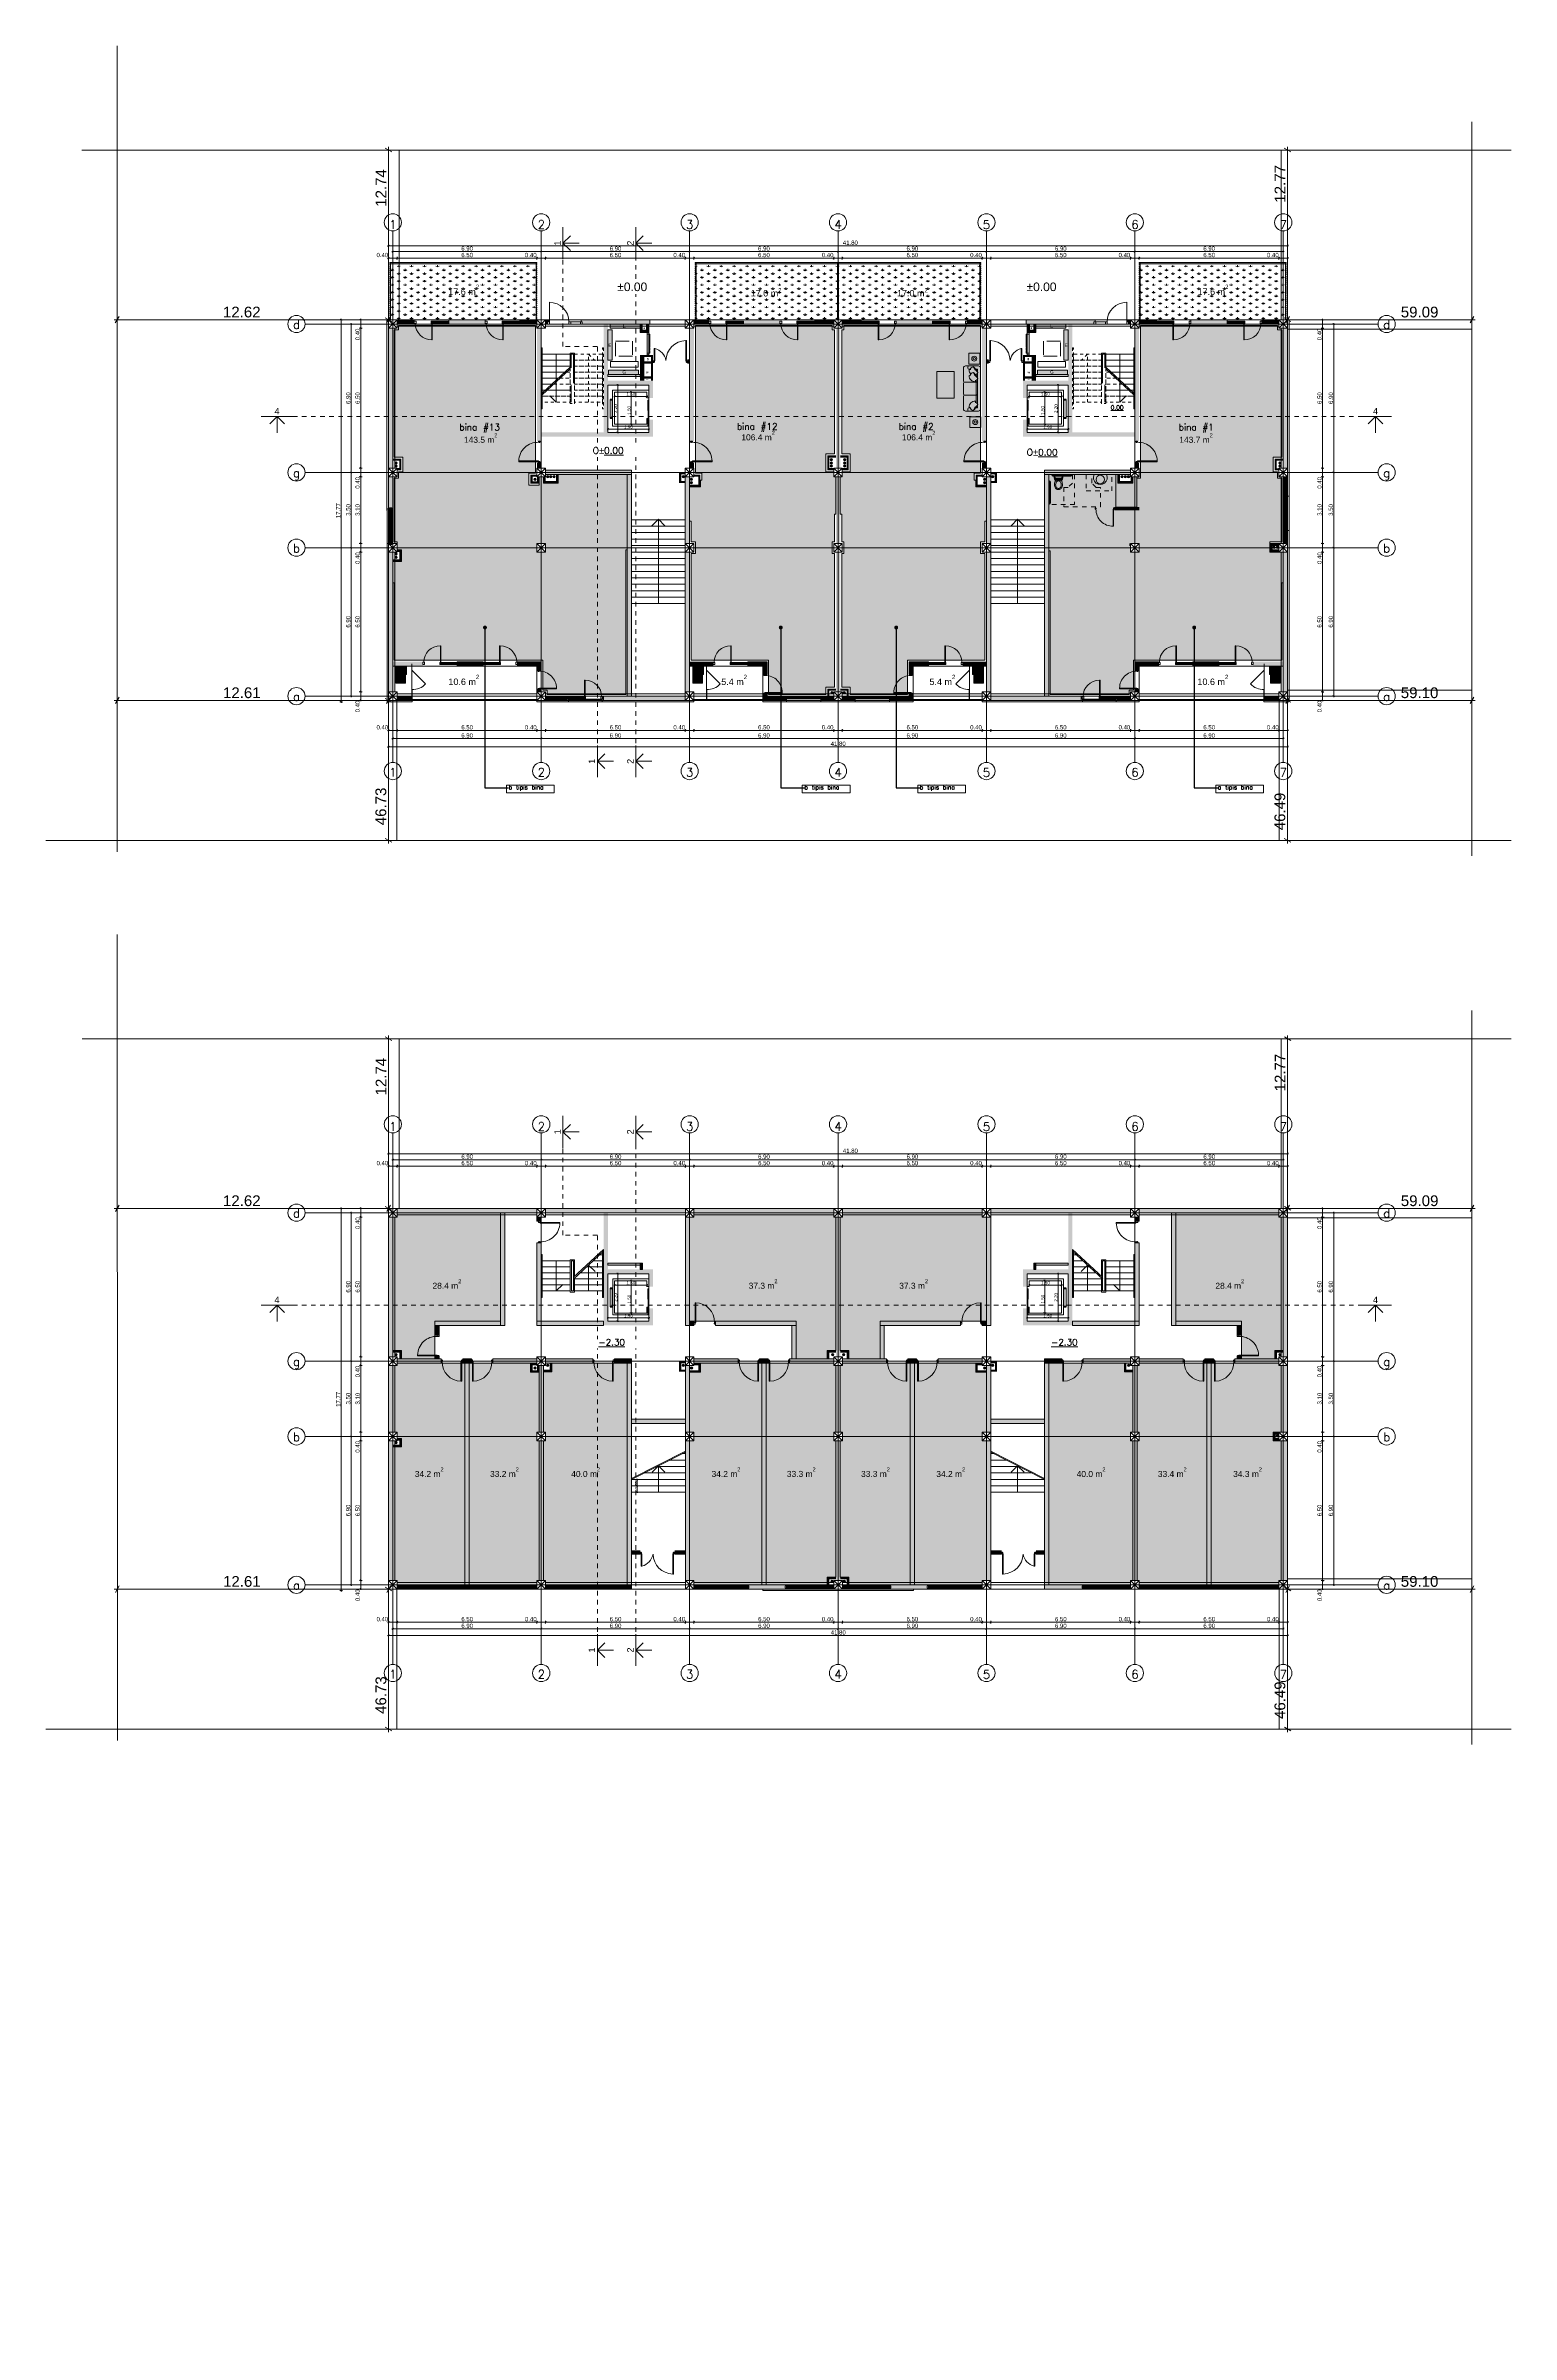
# Model space of a CAD drawing. Header units: millimetres. Extents: x 476244520 to 476657119, y 4620824743 to 4621446928.
# Drawn here: x 476374219 to 476442354, y 4620949677 to 4621056075 of the extents above; entities that cross this region are included whole.
import ezdxf

# ---------------------------------------------------------------- set-up
doc = ezdxf.new("R2010")
doc.units = ezdxf.units.MM
doc.header["$MEASUREMENT"] = 0
doc.set_wipeout_variables(frame=1)
for name, pattern in [('AStair_dashed', [1800, 800, -1000]), ('Dashed', [423.333333, 211.666667, -211.666667]), ('Hidden Line', [317.5, 211.666667, -105.833333]), ('Long Dashed', [1058.333302, 634.99999, -423.333311]), ('Small Dashed', [282.222222, 141.111111, -141.111111]), ('Wipeout_Contour', [1000, 0, -1000])]:
    doc.linetypes.add(name, pattern=pattern)
for name, color, linetype, lineweight in [('0_Pen_No__42_Pen_No__250_Pen_No__5', 5, 'Continuous', 0), ('0_Pen_No__6', 6, 'Continuous', 0), ('0_Pen_No__7_Pen_No__7_Pen_No__7', 7, 'Continuous', 0), ('0_Pen_No__8_Pen_No__7', 7, 'Continuous', 0), ('2D Drafting - General_Pen_No__1_Pen_No__7', 7, 'Continuous', 0), ('2D Drafting - General_Pen_No__1_Pen_No__7_Pen_No__7', 7, 'Continuous', 0), ('2D Drafting - General_Pen_No__250_Pen_No__7_Pen_No__154', 154, 'Continuous', 0), ('2D Drafting - General_Pen_No__250_Pen_No__7_Pen_No__250', 7, 'Continuous', 0), ('2D Drafting - General_Pen_No__250_Pen_No__7_Pen_No__4', 7, 'Continuous', 0), ('2D Drafting - General_Pen_No__250_Pen_No__7_Pen_No__7', 7, 'Continuous', 0), ('2D Drafting - General_Pen_No__7_Pen_No__250', 7, 'Continuous', 0), ('2D Drafting - General_Pen_No__7_Pen_No__7', 7, 'Continuous', 0), ('2D Drafting - General_Pen_No__7_Pen_No__7_Pen_No__7', 7, 'Continuous', 0), ('a-iataki_Pen_No__1_Pen_No__1', 1, 'Continuous', 0), ('Annotation - Text_Pen_No__7_Pen_No__142', 142, 'Continuous', 0), ('Annotation - Text_Pen_No__7_Pen_No__5', 5, 'Continuous', 0), ('Doors_Pen_No__7_Pen_No__7', 7, 'Continuous', 0), ('Doors_Pen_No__7_Pen_No__7_Pen_No__7', 7, 'Continuous', 0), ('G-Anno-Nplt_Pen_No__142', 142, 'Continuous', 0), ('G-Anno-Nplt_Pen_No__151', 151, 'Continuous', 0), ('G-Anno-Nplt_Pen_No__250', 7, 'Continuous', 0), ('G-Anno-Nplt_Pen_No__4', 7, 'Continuous', 0), ('G-Anno-Nplt_Pen_No__7', 7, 'Continuous', 0), ('G-Anno-Nplt_Pen_No__8', 8, 'Continuous', 0), ('gegmebi_Pen_No__1_Pen_No__7', 7, 'Continuous', 0), ('gegmebi_Pen_No__7_Pen_No__7', 7, 'Continuous', 0), ('Interior - Furniture _Pen_No__7', 7, 'Continuous', 0), ('kar-panjara_Pen_No__7_Pen_No__7_Pen_No__7', 7, 'Continuous', 0), ('New_._Pen_No__1', 1, 'Continuous', 0), ('New_0_Pen_No__250_Pen_No__255', 255, 'Continuous', 0), ('New_0_Pen_No__250_Pen_No__7', 7, 'Continuous', 0), ('New_0_Pen_No__7', 7, 'Continuous', 0), ('New_2D Drafting - General_Pen_No__250_Pen_No__7', 7, 'Continuous', 0), ('New_2D Drafting - General_Pen_No__250_Pen_No__7_Pen_No__112', 112, 'Continuous', 0), ('New_2D Drafting - General_Pen_No__250_Pen_No__7_Pen_No__154', 154, 'Continuous', 0), ('New_2D Drafting - General_Pen_No__250_Pen_No__7_Pen_No__250', 7, 'Continuous', 0), ('New_2D Drafting - General_Pen_No__250_Pen_No__7_Pen_No__255', 255, 'Continuous', 0), ('New_2D Drafting - General_Pen_No__250_Pen_No__7_Pen_No__4', 7, 'Continuous', 0), ('New_2D Drafting - General_Pen_No__250_Pen_No__7_Pen_No__7', 7, 'Continuous', 0), ('New_2D Drafting - General_Pen_No__2_Pen_No__1', 1, 'Continuous', 0), ('New_2D Drafting - General_Pen_No__2_Pen_No__250', 7, 'Continuous', 0), ('New_2D Drafting - General_Pen_No__30_Pen_No__9_Pen_No__9_Pen_No__250', 7, 'Continuous', 0), ('New_2D Drafting - General_Pen_No__30_Pen_No__9_Pen_No__9_Pen_No__255', 255, 'Continuous', 0), ('New_2D Drafting - General_Pen_No__30_Pen_No__9_Pen_No__9_Pen_No__4', 7, 'Continuous', 0), ('New_2D Drafting - General_Pen_No__30_Pen_No__9_Pen_No__9_Pen_No__7', 7, 'Continuous', 0), ('New_Annotation - Text_Pen_No__1', 1, 'Continuous', 0), ('New_Car-Art_Pen_No__4', 7, 'Continuous', 0), ('New_Doors_Pen_No__7_Pen_No__7_Pen_No__250', 7, 'Continuous', 0), ('New_Interior - Furniture _Pen_No__250', 7, 'Continuous', 0), ('New_R03_Nakveti_Pen_No__250', 7, 'Continuous', 0), ('New_R03_Nakveti_Pen_No__4', 7, 'Continuous', 0), ('New_reg_nak_Pen_No__250', 7, 'Continuous', 0), ('New_reg_nak_Pen_No__7', 7, 'Continuous', 0), ('New_shenobebi_Pen_No__1', 1, 'Continuous', 0), ('New_shenobebi_Pen_No__7', 7, 'Continuous', 0), ('New_Structural - Bearing_Pen_No__1', 1, 'Continuous', 0), ('New_Structural - Bearing_Pen_No__250', 7, 'Continuous', 0), ('New_Structural - Bearing_Pen_No__4', 7, 'Continuous', 0), ('New_Structural - Bearing_Pen_No__7', 7, 'Continuous', 0), ('RED LINE_Pen_No__1', 1, 'Continuous', 0), ('shaxtebi da milebi_Pen_No__1_Pen_No__1_Pen_No__1', 1, 'Continuous', 0), ('zoma_Pen_No__1', 1, 'Continuous', 0), ('zoma_Pen_No__142', 142, 'Continuous', 0), ('zoma_Pen_No__5_Pen_No__5', 5, 'Continuous', 0)]:
    doc.layers.add(name, color=color, linetype=linetype, lineweight=lineweight)
for name, color, linetype, lineweight, true_color in [('0_Pen_No__8_Pen_No__11', 7, 'Continuous', 0, 0x636466), ('gegmebi_Pen_No__7_Pen_No__252', 7, 'Continuous', 0, 0x666666), ('New_-------MISACVDOMOBIS_GEGMA_Pen_No__251', 7, 'Continuous', 0, 0x656565), ('New_2D Drafting - General_Pen_No__250_Pen_No__17', 7, 'Continuous', 0, 0xa68068), ('shaxtebi da milebi_Pen_No__1_Pen_No__1_Pen_No__252', 7, 'Continuous', 0, 0x666666), ('shaxtebi da milebi_Pen_No__5_Pen_No__250_Pen_No__252', 7, 'Continuous', 0, 0x666666), ('shaxtebi da milebi_Pen_No__5_Pen_No__5_Pen_No__252', 7, 'Continuous', 0, 0x666666)]:
    doc.layers.add(name, color=color, linetype=linetype, lineweight=lineweight, true_color=true_color)
doc.layers.add('zoma', color=7, linetype='Continuous')
doc.styles.add('GENERATED_STYLE_1', font='arial.ttf')
doc.styles.add('GENERATED_STYLE_2', font='arial.ttf')
doc.styles.add('GENERATED_STYLE_5', font='arialbd.ttf')
doc.linetypes.add('Break', pattern='A,0,[1,A-4 бѓЎбѓђбѓ®бѓљбѓ\x98 - nikas1.Shx,S=15.679026,R=0,X=0,Y=0],-1975.557214,0', length=1975.557214)
doc.dimstyles.new('GENERATED_STYLE__1', dxfattribs={"dimtxt": 200, "dimasz": 64.421331, "dimexe": 0.18, "dimexo": 3, "dimgap": 0.09, "dimtad": 1, "dimtih": 1, "dimtoh": 1, "dimlfac": 0.001, "dimzin": 0, "dimdsep": 46, "dimtxsty": 'GENERATED_STYLE_2', "dimblk": 'ARROWHEAD_2', "dimblk1": 'ARROWHEAD_2', "dimblk2": 'ARROWHEAD_2', "dimcen": 0.09, "dimclrd": 142, "dimclre": 142, "dimclrt": 142, "dimadec": 0, "dimazin": 0, "dimtfac": 1, "dimtdec": 4, "dimtmove": 0, "dimatfit": 3, "dimfxl": 1, "dimtolj": 1, "dimtzin": 0, "dimarcsym": 0})
doc.dimstyles.new('GENERATED_STYLE__10', dxfattribs={"dimtxt": 150, "dimasz": 64.421331, "dimexe": 0.18, "dimexo": 3, "dimgap": 0.09, "dimtad": 1, "dimlfac": 0.001, "dimzin": 0, "dimdsep": 46, "dimtxsty": 'GENERATED_STYLE_2', "dimblk": 'ARROWHEAD_2', "dimblk1": 'ARROWHEAD_2', "dimblk2": 'ARROWHEAD_2', "dimcen": 0.09, "dimclrd": 142, "dimclre": 142, "dimclrt": 142, "dimadec": 0, "dimazin": 0, "dimtfac": 1, "dimtdec": 4, "dimtmove": 2, "dimatfit": 3, "dimfxl": 1, "dimtolj": 1, "dimtzin": 0, "dimarcsym": 0})
doc.dimstyles.new('GENERATED_STYLE__11', dxfattribs={"dimtxt": 150, "dimasz": 64.421331, "dimexe": 0.18, "dimexo": 3, "dimgap": 0.09, "dimtad": 1, "dimlfac": 0.001, "dimzin": 0, "dimdsep": 46, "dimtxsty": 'GENERATED_STYLE_2', "dimblk": 'ARROWHEAD_2', "dimblk1": 'ARROWHEAD_2', "dimblk2": 'ARROWHEAD_2', "dimcen": 0.09, "dimclrd": 142, "dimclre": 142, "dimclrt": 142, "dimadec": 0, "dimazin": 0, "dimtfac": 1, "dimtdec": 4, "dimtmove": 0, "dimatfit": 3, "dimfxl": 1, "dimtolj": 1, "dimtzin": 0, "dimarcsym": 0})
doc.dimstyles.new('GENERATED_STYLE__12', dxfattribs={"dimtxt": 80.000001, "dimasz": 38, "dimexe": 0.18, "dimexo": 3, "dimgap": 0.09, "dimtad": 1, "dimlfac": 0.001, "dimzin": 0, "dimdsep": 46, "dimtxsty": 'GENERATED_STYLE_2', "dimblk": 'ARROWHEAD_2', "dimblk1": 'ARROWHEAD_2', "dimblk2": 'ARROWHEAD_2', "dimcen": 0.09, "dimclrd": 142, "dimclre": 142, "dimclrt": 142, "dimadec": 0, "dimazin": 0, "dimtfac": 1, "dimtdec": 4, "dimtmove": 0, "dimatfit": 3, "dimfxl": 1, "dimtolj": 1, "dimtzin": 0, "dimarcsym": 0})
doc.dimstyles.new('GENERATED_STYLE__18', dxfattribs={"dimtxt": 0.18, "dimasz": 364.8, "dimexe": 0.18, "dimexo": 0.0625, "dimgap": 0.09, "dimtad": 0, "dimtih": 1, "dimtoh": 1, "dimdec": 4, "dimzin": 0, "dimdsep": 46, "dimcen": 0.09, "dimadec": 0, "dimazin": 0, "dimtfac": 1, "dimtdec": 4, "dimtmove": 0, "dimatfit": 3, "dimldrblk": 'ARROWHEAD_11', "dimfxl": 1, "dimtolj": 1, "dimtzin": 0, "dimarcsym": 0})
doc.dimstyles.new('GENERATED_STYLE__2', dxfattribs={"dimtxt": 200, "dimasz": 64.421331, "dimexe": 0.18, "dimexo": 3, "dimgap": 0.09, "dimtad": 1, "dimtih": 1, "dimtoh": 1, "dimlfac": 0.001, "dimzin": 0, "dimdsep": 46, "dimtxsty": 'GENERATED_STYLE_2', "dimblk": 'ARROWHEAD_2', "dimblk1": 'ARROWHEAD_2', "dimblk2": 'ARROWHEAD_2', "dimcen": 0.09, "dimclrd": 142, "dimclre": 142, "dimclrt": 142, "dimadec": 0, "dimazin": 0, "dimtfac": 1, "dimtdec": 4, "dimtmove": 2, "dimatfit": 3, "dimfxl": 1, "dimtolj": 1, "dimtzin": 0, "dimarcsym": 0})
doc.dimstyles.new('GENERATED_STYLE__5', dxfattribs={"dimtxt": 500, "dimasz": 228, "dimexe": 0.18, "dimexo": 3, "dimgap": 0.09, "dimtad": 1, "dimtih": 1, "dimtoh": 1, "dimlfac": 0.001, "dimzin": 0, "dimdsep": 46, "dimtxsty": 'GENERATED_STYLE_2', "dimblk": 'ARROWHEAD_2', "dimblk1": 'ARROWHEAD_2', "dimblk2": 'ARROWHEAD_2', "dimcen": 0.09, "dimclrd": 1, "dimclre": 1, "dimclrt": 1, "dimadec": 0, "dimazin": 0, "dimtfac": 1, "dimtdec": 4, "dimtmove": 2, "dimatfit": 3, "dimfxl": 1, "dimtolj": 1, "dimtzin": 0, "dimarcsym": 0})
doc.dimstyles.new('GENERATED_STYLE__6', dxfattribs={"dimtxt": 500, "dimasz": 228, "dimexe": 0.18, "dimexo": 3, "dimgap": 0.09, "dimtad": 1, "dimlfac": 0.001, "dimzin": 0, "dimdsep": 46, "dimtxsty": 'GENERATED_STYLE_2', "dimblk": 'ARROWHEAD_2', "dimblk1": 'ARROWHEAD_2', "dimblk2": 'ARROWHEAD_2', "dimcen": 0.09, "dimclrd": 1, "dimclre": 1, "dimclrt": 1, "dimadec": 0, "dimazin": 0, "dimtfac": 1, "dimtdec": 4, "dimtmove": 2, "dimatfit": 3, "dimfxl": 1, "dimtolj": 1, "dimtzin": 0, "dimarcsym": 0})
doc.dimstyles.new('GENERATED_STYLE__8', dxfattribs={"dimtxt": 200, "dimasz": 64.421331, "dimexe": 0.18, "dimexo": 3, "dimgap": 0.09, "dimtad": 1, "dimlfac": 0.001, "dimzin": 0, "dimdsep": 46, "dimtxsty": 'GENERATED_STYLE_2', "dimblk": 'ARROWHEAD_2', "dimblk1": 'ARROWHEAD_2', "dimblk2": 'ARROWHEAD_2', "dimcen": 0.09, "dimclrd": 142, "dimclre": 142, "dimclrt": 142, "dimadec": 0, "dimazin": 0, "dimtfac": 1, "dimtdec": 4, "dimtmove": 0, "dimatfit": 3, "dimfxl": 1, "dimtolj": 1, "dimtzin": 0, "dimarcsym": 0})
doc.dimstyles.new('GENERATED_STYLE__9', dxfattribs={"dimtxt": 150, "dimasz": 64.421331, "dimexe": 0.18, "dimexo": 3, "dimgap": 0.09, "dimtad": 1, "dimtih": 1, "dimtoh": 1, "dimlfac": 0.001, "dimzin": 0, "dimdsep": 46, "dimtxsty": 'GENERATED_STYLE_2', "dimblk": 'ARROWHEAD_2', "dimblk1": 'ARROWHEAD_2', "dimblk2": 'ARROWHEAD_2', "dimcen": 0.09, "dimclrd": 142, "dimclre": 142, "dimclrt": 142, "dimadec": 0, "dimazin": 0, "dimtfac": 1, "dimtdec": 4, "dimtmove": 0, "dimatfit": 3, "dimfxl": 1, "dimtolj": 1, "dimtzin": 0, "dimarcsym": 0})
pattern_1 = [(90, (476844527.15, 4621385791.04), (-600, 0), [86.60254, -259.80762]), (90, (476844827.15, 4621385964.25), (-600, 0), [86.60254, -259.80762]), (30, (476844527.15, 4621385791.04), (-300, 519.61524), [86.60254, -259.80762]), (30, (476844527.15, 4621386137.45), (-300, 519.61524), [86.60254, -259.80762]), (150, (476844527.15, 4621385791.04), (300, 519.61524), [86.60254, -259.80762]), (150, (476844527.15, 4621386137.45), (300, 519.61524), [86.60254, -259.80762])]

# ---------------------------------------------------------------- blocks, each defined once
blk = doc.blocks.new('*D202', base_point=(476844527, 4621385791))
at = {"layer": 'zoma_Pen_No__142', "color": 142, "linetype": 'Continuous', "lineweight": 0, "transparency": 16777216}
for p, q in [((476388488, 4620991420), (476388361, 4620991420)), ((476388382, 4620991445), (476388467, 4620991396)), ((476388424, 4620984520), (476388424, 4620991420)), ((476388488, 4620984520), (476388361, 4620984520)), ((476388382, 4620984545), (476388467, 4620984496)), ((476388424, 4620984479), (476388424, 4620984520))]:
    blk.add_line(p, q, dxfattribs=at)
at = {"layer": 'zoma_Pen_No__142', "color": 142, "lineweight": 0, "transparency": 16777216, "insert": (476388384, 4620987704), "char_height": 200, "attachment_point": 7, "rotation": 90, "style": 'GENERATED_STYLE_2'}
blk.add_mtext('\\A1;{\\pql;\\fArial CYR|b0|i0|c204|p34;6.90}', dxfattribs=at)
blk = doc.blocks.new('ARROWHEAD_2')
at = {"color": 0, "linetype": 'Continuous', "lineweight": 0}
for p, q in [((0, 0), (-1, 0)), ((-0.38, -0.66), (0.38, 0.66))]:
    blk.add_line(p, q, dxfattribs=at)
blk = doc.blocks.new('*D203', base_point=(476844527, 4621385791))
at = {"layer": 'zoma_Pen_No__142', "color": 142, "linetype": 'Continuous', "lineweight": 0, "transparency": 16777216}
for p, q in [((476388488, 4620994920), (476388361, 4620994920)), ((476388382, 4620994945), (476388467, 4620994896)), ((476388424, 4620991420), (476388424, 4620994920)), ((476388488, 4620991420), (476388361, 4620991420)), ((476388382, 4620991445), (476388467, 4620991396))]:
    blk.add_line(p, q, dxfattribs=at)
at = {"layer": 'zoma_Pen_No__142', "color": 142, "lineweight": 0, "transparency": 16777216, "insert": (476388384, 4620992904), "char_height": 200, "attachment_point": 7, "rotation": 90, "style": 'GENERATED_STYLE_2'}
blk.add_mtext('\\A1;{\\pql;\\fArial CYR|b0|i0|c204|p34;3.50}', dxfattribs=at)
blk = doc.blocks.new('*D204', base_point=(476844527, 4621385791))
at = {"layer": 'zoma_Pen_No__142', "color": 142, "linetype": 'Continuous', "lineweight": 0, "transparency": 16777216}
for p, q in [((476388488, 4621001820), (476388361, 4621001820)), ((476388467, 4621001796), (476388382, 4621001845)), ((476388424, 4621001820), (476388424, 4621001862)), ((476388424, 4620994920), (476388424, 4621001820)), ((476388488, 4620994920), (476388361, 4620994920)), ((476388382, 4620994945), (476388467, 4620994896))]:
    blk.add_line(p, q, dxfattribs=at)
at = {"layer": 'zoma_Pen_No__142', "color": 142, "lineweight": 0, "transparency": 16777216, "insert": (476388384, 4620998104), "char_height": 200, "attachment_point": 7, "rotation": 90, "style": 'GENERATED_STYLE_2'}
blk.add_mtext('\\A1;{\\pql;\\fArial CYR|b0|i0|c204|p34;6.90}', dxfattribs=at)
blk = doc.blocks.new('*D205', base_point=(476844527, 4621385791))
at = {"layer": 'zoma_Pen_No__142', "color": 142, "linetype": 'Continuous', "lineweight": 0, "transparency": 16777216}
for p, q in [((476388925, 4620984720), (476388798, 4620984720)), ((476388819, 4620984745), (476388904, 4620984696)), ((476388862, 4620984320), (476388862, 4620984720)), ((476388925, 4620984320), (476388798, 4620984320)), ((476388819, 4620984345), (476388904, 4620984296)), ((476388862, 4620984279), (476388862, 4620984320))]:
    blk.add_line(p, q, dxfattribs=at)
at = {"layer": 'zoma_Pen_No__142', "color": 142, "lineweight": 0, "transparency": 16777216, "insert": (476388822, 4620983763), "char_height": 200, "attachment_point": 7, "rotation": 89.99948, "style": 'GENERATED_STYLE_2'}
blk.add_mtext('\\A1;{\\pql;\\fArial CYR|b0|i0|c204|p34;0.40}', dxfattribs=at)
blk = doc.blocks.new('*D206', base_point=(476844527, 4621385791))
at = {"layer": 'zoma_Pen_No__142', "color": 142, "linetype": 'Continuous', "lineweight": 0, "transparency": 16777216}
for p, q in [((476388819, 4620991245), (476388904, 4620991196)), ((476388862, 4620984720), (476388862, 4620991220)), ((476388925, 4620984720), (476388798, 4620984720)), ((476388819, 4620984745), (476388904, 4620984696)), ((476388862, 4620984320), (476388862, 4620984720))]:
    blk.add_line(p, q, dxfattribs=at)
at = {"layer": 'zoma_Pen_No__142', "color": 142, "lineweight": 0, "transparency": 16777216, "char_height": 200, "attachment_point": 7, "rotation": 89.99948, "style": 'GENERATED_STYLE_2'}
for s, insert in [('\\A1;{\\pql;\\fArial CYR|b0|i0|c204|p34;0.40}', (476388822, 4620990663)), ('\\A1;{\\pql;\\fArial CYR|b0|i0|c204|p34;6.50}', (476388822, 4620987704))]:
    blk.add_mtext(s, dxfattribs=dict(at, insert=insert))
blk = doc.blocks.new('*D207', base_point=(476844527, 4621385791))
at = {"layer": 'zoma_Pen_No__142', "color": 142, "linetype": 'Continuous', "lineweight": 0, "transparency": 16777216}
for p, q in [((476388862, 4620991620), (476388862, 4620994720)), ((476388925, 4620991620), (476388798, 4620991620)), ((476388925, 4620991220), (476388798, 4620991220)), ((476388819, 4620991645), (476388904, 4620991596)), ((476388819, 4620991245), (476388904, 4620991196)), ((476388862, 4620991220), (476388862, 4620991620)), ((476388862, 4620984720), (476388862, 4620991220))]:
    blk.add_line(p, q, dxfattribs=at)
blk = doc.blocks.new('*D208', base_point=(476844527, 4621385791))
at = {"layer": 'zoma_Pen_No__142', "color": 142, "linetype": 'Continuous', "lineweight": 0, "transparency": 16777216}
for p, q in [((476388925, 4620994720), (476388798, 4620994720)), ((476388819, 4620994745), (476388904, 4620994696)), ((476388862, 4620991620), (476388862, 4620994720)), ((476388925, 4620991620), (476388798, 4620991620)), ((476388819, 4620991645), (476388904, 4620991596))]:
    blk.add_line(p, q, dxfattribs=at)
at = {"layer": 'zoma_Pen_No__142', "color": 142, "lineweight": 0, "transparency": 16777216, "char_height": 200, "attachment_point": 7, "rotation": 89.99948, "style": 'GENERATED_STYLE_2'}
for s, insert in [('\\A1;{\\pql;\\fArial CYR|b0|i0|c204|p34;0.40}', (476388822, 4620994163)), ('\\A1;{\\pql;\\fArial CYR|b0|i0|c204|p34;3.10}', (476388822, 4620992904))]:
    blk.add_mtext(s, dxfattribs=dict(at, insert=insert))
blk = doc.blocks.new('*D209', base_point=(476844527, 4621385791))
at = {"layer": 'zoma_Pen_No__142', "color": 142, "linetype": 'Continuous', "lineweight": 0, "transparency": 16777216}
for p, q in [((476388862, 4620995120), (476388862, 4621001620)), ((476388819, 4620995145), (476388904, 4620995096)), ((476388925, 4620995120), (476388798, 4620995120)), ((476388925, 4620994720), (476388798, 4620994720)), ((476388819, 4620994745), (476388904, 4620994696)), ((476388862, 4620994720), (476388862, 4620995120)), ((476388862, 4620991620), (476388862, 4620994720))]:
    blk.add_line(p, q, dxfattribs=at)
blk = doc.blocks.new('*D210', base_point=(476844527, 4621385791))
at = {"layer": 'zoma_Pen_No__142', "color": 142, "linetype": 'Continuous', "lineweight": 0, "transparency": 16777216}
for p, q in [((476388925, 4621001620), (476388798, 4621001620)), ((476388819, 4621001645), (476388904, 4621001596)), ((476388862, 4621001620), (476388862, 4621002020)), ((476388862, 4620995120), (476388862, 4621001620)), ((476388819, 4620995145), (476388904, 4620995096)), ((476388925, 4620995120), (476388798, 4620995120))]:
    blk.add_line(p, q, dxfattribs=at)
at = {"layer": 'zoma_Pen_No__142', "color": 142, "lineweight": 0, "transparency": 16777216, "char_height": 200, "attachment_point": 7, "rotation": 89.99948, "style": 'GENERATED_STYLE_2'}
for s, insert in [('\\A1;{\\pql;\\fArial CYR|b0|i0|c204|p34;0.40}', (476388822, 4621001063)), ('\\A1;{\\pql;\\fArial CYR|b0|i0|c204|p34;6.50}', (476388822, 4620998104))]:
    blk.add_mtext(s, dxfattribs=dict(at, insert=insert))
blk = doc.blocks.new('*D211', base_point=(476844527, 4621385791))
at = {"layer": 'zoma_Pen_No__142', "color": 142, "linetype": 'Continuous', "lineweight": 0, "transparency": 16777216}
blk.add_line((476388819, 4621001645), (476388904, 4621001596), dxfattribs=at)
blk = doc.blocks.new('*D212', base_point=(476844527, 4621385791))
at = {"layer": 'zoma_Pen_No__142', "color": 142, "linetype": 'Continuous', "lineweight": 0, "transparency": 16777216}
for p, q in [((476388925, 4621002020), (476388798, 4621002020)), ((476388925, 4621001620), (476388798, 4621001620)), ((476388904, 4621001996), (476388819, 4621002045)), ((476388819, 4621001645), (476388904, 4621001596)), ((476388862, 4621002020), (476388862, 4621002062)), ((476388862, 4621001620), (476388862, 4621002020)), ((476388862, 4620995120), (476388862, 4621001620))]:
    blk.add_line(p, q, dxfattribs=at)
blk = doc.blocks.new('*D213', base_point=(476844527, 4621385791))
at = {"layer": 'zoma_Pen_No__1', "color": 1, "linetype": 'Continuous', "lineweight": 0, "transparency": 16777216}
for p, q in [((476390381, 4620984320), (476389931, 4620984320)), ((476390306, 4620984233), (476390006, 4620984407)), ((476390156, 4620984320), (476390156, 4620984467)), ((476390156, 4620977813), (476390156, 4620984320)), ((476390381, 4620977813), (476389931, 4620977813)), ((476390006, 4620977900), (476390306, 4620977727)), ((476390156, 4620977667), (476390156, 4620977813))]:
    blk.add_line(p, q, dxfattribs=at)
at = {"layer": 'zoma_Pen_No__1', "color": 1, "lineweight": 0, "transparency": 16777216, "insert": (476390056, 4620978518), "char_height": 500, "attachment_point": 7, "rotation": 90, "style": 'GENERATED_STYLE_2'}
blk.add_mtext('\\A1;{\\pql;\\fArial CYR|b0|i0|c204|p34;46.73}', dxfattribs=at)
blk = doc.blocks.new('*D214', base_point=(476844527, 4621385791))
at = {"layer": 'zoma_Pen_No__1', "color": 1, "linetype": 'Continuous', "lineweight": 0, "transparency": 16777216}
for p, q in [((476377394, 4621002020), (476377541, 4621002020)), ((476377627, 4621002170), (476377454, 4621001870)), ((476377541, 4621001795), (476377541, 4621002245)), ((476377541, 4621002020), (476390156, 4621002020)), ((476390069, 4621001870), (476390242, 4621002170)), ((476390156, 4621001795), (476390156, 4621002245)), ((476390156, 4621002020), (476390303, 4621002020))]:
    blk.add_line(p, q, dxfattribs=at)
at = {"layer": 'zoma_Pen_No__1', "color": 1, "lineweight": 0, "transparency": 16777216, "insert": (476382459, 4621002120), "char_height": 500, "attachment_point": 7, "style": 'GENERATED_STYLE_2'}
blk.add_mtext('\\A1;{\\pql;\\fArial CYR|b0|i0|c204|p34;12.62}', dxfattribs=at)
blk = doc.blocks.new('*D215', base_point=(476844527, 4621385791))
at = {"layer": 'zoma_Pen_No__1', "color": 1, "linetype": 'Continuous', "lineweight": 0, "transparency": 16777216}
for p, q in [((476390156, 4621009909), (476390156, 4621010055)), ((476390381, 4621009909), (476389931, 4621009909)), ((476390306, 4621009822), (476390006, 4621009995)), ((476390156, 4621002020), (476390156, 4621009909)), ((476390381, 4621002020), (476389931, 4621002020)), ((476390006, 4621002107), (476390306, 4621001933)), ((476390156, 4621001873), (476390156, 4621002020))]:
    blk.add_line(p, q, dxfattribs=at)
at = {"layer": 'zoma_Pen_No__1', "color": 1, "lineweight": 0, "transparency": 16777216, "insert": (476390056, 4621007272), "char_height": 500, "attachment_point": 7, "rotation": 90, "style": 'GENERATED_STYLE_2'}
blk.add_mtext('\\A1;{\\pql;\\fArial CYR|b0|i0|c204|p34;12.74}', dxfattribs=at)
blk = doc.blocks.new('*D216', base_point=(476844527, 4621385791))
at = {"layer": 'zoma_Pen_No__1', "color": 1, "linetype": 'Continuous', "lineweight": 0, "transparency": 16777216}
for p, q in [((476377547, 4620984095), (476377547, 4620984545)), ((476390156, 4620984095), (476390156, 4620984545)), ((476377400, 4620984320), (476377547, 4620984320)), ((476377633, 4620984470), (476377460, 4620984170)), ((476377547, 4620984320), (476390156, 4620984320)), ((476390069, 4620984170), (476390242, 4620984470)), ((476390156, 4620984320), (476390303, 4620984320))]:
    blk.add_line(p, q, dxfattribs=at)
at = {"layer": 'zoma_Pen_No__1', "color": 1, "lineweight": 0, "transparency": 16777216, "insert": (476382462, 4620984420), "char_height": 500, "attachment_point": 7, "style": 'GENERATED_STYLE_2'}
blk.add_mtext('\\A1;{\\pql;\\fArial CYR|b0|i0|c204|p34;12.61}', dxfattribs=at)
blk = doc.blocks.new('*D217', base_point=(476844527, 4621385791))
at = {"layer": 'zoma_Pen_No__142', "color": 142, "linetype": 'Continuous', "lineweight": 0, "transparency": 16777216}
for p, q in [((476400315, 4620996928), (476400357, 4620996928)), ((476400381, 4620996970), (476400332, 4620996886)), ((476400357, 4620996864), (476400357, 4620996992)), ((476400357, 4620996928), (476402257, 4620996928)), ((476402232, 4620996886), (476402281, 4620996970)), ((476402257, 4620996864), (476402257, 4620996992)), ((476402257, 4620996928), (476402298, 4620996928))]:
    blk.add_line(p, q, dxfattribs=at)
at = {"layer": 'zoma_Pen_No__142', "color": 142, "lineweight": 0, "transparency": 16777216, "insert": (476401107, 4620996958), "char_height": 150, "attachment_point": 7, "style": 'GENERATED_STYLE_2'}
blk.add_mtext('\\A1;{\\pql;\\fArial CYR|b0|i0|c204|p34;1.90}', dxfattribs=at)
blk = doc.blocks.new('*D218', base_point=(476844527, 4621385791))
at = {"layer": 'zoma_Pen_No__142', "color": 142, "linetype": 'Continuous', "lineweight": 0, "transparency": 16777216}
for p, q in [((476401504, 4620998658), (476401377, 4620998658)), ((476401483, 4620998634), (476401398, 4620998683)), ((476401441, 4620998658), (476401441, 4620998700)), ((476401441, 4620997158), (476401441, 4620998658)), ((476401504, 4620997158), (476401377, 4620997158)), ((476401398, 4620997183), (476401483, 4620997134)), ((476401441, 4620997117), (476401441, 4620997158))]:
    blk.add_line(p, q, dxfattribs=at)
at = {"layer": 'zoma_Pen_No__142', "color": 142, "lineweight": 0, "transparency": 16777216, "insert": (476401420, 4620997600), "char_height": 150, "attachment_point": 7, "rotation": 90, "style": 'GENERATED_STYLE_2'}
blk.add_mtext('\\A1;{\\pql;\\fArial CYR|b0|i0|c204|p34;1.50}', dxfattribs=at)
blk = doc.blocks.new('*D219', base_point=(476844527, 4621385791))
at = {"layer": 'zoma_Pen_No__142', "color": 142, "linetype": 'Continuous', "lineweight": 0, "transparency": 16777216}
for p, q in [((476400625, 4620998453), (476400667, 4620998453)), ((476400691, 4620998495), (476400642, 4620998410)), ((476400667, 4620998389), (476400667, 4620998516)), ((476400667, 4620998453), (476402167, 4620998453)), ((476402142, 4620998410), (476402191, 4620998495)), ((476402167, 4620998389), (476402167, 4620998516)), ((476402167, 4620998453), (476402208, 4620998453))]:
    blk.add_line(p, q, dxfattribs=at)
at = {"layer": 'zoma_Pen_No__142', "color": 142, "lineweight": 0, "transparency": 16777216, "insert": (476401217, 4620998483), "char_height": 150, "attachment_point": 7, "style": 'GENERATED_STYLE_2'}
blk.add_mtext('\\A1;{\\pql;\\fArial CYR|b0|i0|c204|p34;1.50}', dxfattribs=at)
blk = doc.blocks.new('*D220', base_point=(476844527, 4621385791))
at = {"layer": 'zoma_Pen_No__142', "color": 142, "linetype": 'Continuous', "lineweight": 0, "transparency": 16777216}
for p, q in [((476400882, 4620998982), (476400755, 4620998982)), ((476400861, 4620998957), (476400776, 4620999006)), ((476400819, 4620998982), (476400819, 4620999023)), ((476400819, 4620996782), (476400819, 4620998982)), ((476400882, 4620996782), (476400755, 4620996782)), ((476400776, 4620996806), (476400861, 4620996757)), ((476400819, 4620996740), (476400819, 4620996782))]:
    blk.add_line(p, q, dxfattribs=at)
at = {"layer": 'zoma_Pen_No__142', "color": 142, "lineweight": 0, "transparency": 16777216, "insert": (476400789, 4620997682), "char_height": 150, "attachment_point": 7, "rotation": 90, "style": 'GENERATED_STYLE_2'}
blk.add_mtext('\\A1;{\\pql;\\fArial CYR|b0|i0|c204|p34;2.20}', dxfattribs=at)
blk = doc.blocks.new('*D221', base_point=(476844527, 4621385791))
at = {"layer": 'zoma_Pen_No__142', "color": 142, "linetype": 'Continuous', "lineweight": 0, "transparency": 16777216}
for p, q in [((476401752, 4620989120), (476401677, 4620989120)), ((476401752, 4620988820), (476401677, 4620988820)), ((476401690, 4620989134), (476401740, 4620989106)), ((476401690, 4620988834), (476401740, 4620988806)), ((476401715, 4620988820), (476401715, 4620989120)), ((476401715, 4620988796), (476401715, 4620988820))]:
    blk.add_line(p, q, dxfattribs=at)
at = {"layer": 'zoma_Pen_No__142', "color": 142, "lineweight": 0, "transparency": 16777216, "insert": (476401699, 4620988864), "char_height": 80, "attachment_point": 7, "rotation": 90, "style": 'GENERATED_STYLE_2'}
blk.add_mtext('\\A1;{\\pql;\\fArial CYR|b0|i0|c204|p34;0.30}', dxfattribs=at)
blk = doc.blocks.new('*D222', base_point=(476844527, 4621385791))
at = {"layer": 'zoma_Pen_No__142', "color": 142, "linetype": 'Continuous', "lineweight": 0, "transparency": 16777216}
for p, q in [((476401752, 4620989420), (476401677, 4620989420)), ((476401752, 4620989120), (476401677, 4620989120)), ((476401740, 4620989406), (476401690, 4620989434)), ((476401690, 4620989134), (476401740, 4620989106)), ((476401715, 4620989420), (476401715, 4620989445)), ((476401715, 4620989120), (476401715, 4620989420))]:
    blk.add_line(p, q, dxfattribs=at)
at = {"layer": 'zoma_Pen_No__142', "color": 142, "lineweight": 0, "transparency": 16777216, "insert": (476401699, 4620989164), "char_height": 80, "attachment_point": 7, "rotation": 90, "style": 'GENERATED_STYLE_2'}
blk.add_mtext('\\A1;{\\pql;\\fArial CYR|b0|i0|c204|p34;0.30}', dxfattribs=at)
blk = doc.blocks.new('*D223', base_point=(476844527, 4621385791))
at = {"layer": 'zoma_Pen_No__1', "color": 1, "linetype": 'Continuous', "lineweight": 0, "transparency": 16777216}
for p, q in [((476432181, 4620984320), (476431731, 4620984320)), ((476432106, 4620984233), (476431806, 4620984407)), ((476431956, 4620984320), (476431956, 4620984467)), ((476431956, 4620977813), (476431956, 4620984320)), ((476432181, 4620977813), (476431731, 4620977813)), ((476431806, 4620977900), (476432106, 4620977727)), ((476431956, 4620977667), (476431956, 4620977813))]:
    blk.add_line(p, q, dxfattribs=at)
at = {"layer": 'zoma_Pen_No__1', "color": 1, "lineweight": 0, "transparency": 16777216, "insert": (476431856, 4620978281), "char_height": 500, "attachment_point": 7, "rotation": 90, "style": 'GENERATED_STYLE_2'}
blk.add_mtext('\\A1;{\\pql;\\fArial CYR|b0|i0|c204|p34;46.49}', dxfattribs=at)
blk = doc.blocks.new('*D224', base_point=(476844527, 4621385791))
at = {"layer": 'zoma_Pen_No__1', "color": 1, "linetype": 'Continuous', "lineweight": 0, "transparency": 16777216}
for p, q in [((476431956, 4621002020), (476431809, 4621002020)), ((476432042, 4621002170), (476431869, 4621001870)), ((476431956, 4621002245), (476431956, 4621001795)), ((476440529, 4621002020), (476431956, 4621002020)), ((476440442, 4621001870), (476440615, 4621002170)), ((476440529, 4621002245), (476440529, 4621001795)), ((476440675, 4621002020), (476440529, 4621002020))]:
    blk.add_line(p, q, dxfattribs=at)
at = {"layer": 'zoma_Pen_No__1', "color": 1, "lineweight": 0, "transparency": 16777216, "insert": (476437221, 4621002120), "char_height": 500, "attachment_point": 7, "style": 'GENERATED_STYLE_2'}
blk.add_mtext('\\A1;{\\pql;\\fArial CYR|b0|i0|c204|p34;59.09}', dxfattribs=at)
blk = doc.blocks.new('*D225', base_point=(476844527, 4621385791))
at = {"layer": 'zoma_Pen_No__1', "color": 1, "linetype": 'Continuous', "lineweight": 0, "transparency": 16777216}
for p, q in [((476431956, 4621009909), (476431956, 4621010055)), ((476432181, 4621009909), (476431731, 4621009909)), ((476432106, 4621009822), (476431806, 4621009995)), ((476431956, 4621002020), (476431956, 4621009909)), ((476432181, 4621002020), (476431731, 4621002020)), ((476431806, 4621002107), (476432106, 4621001933)), ((476431956, 4621001873), (476431956, 4621002020))]:
    blk.add_line(p, q, dxfattribs=at)
at = {"layer": 'zoma_Pen_No__1', "color": 1, "lineweight": 0, "transparency": 16777216, "insert": (476431856, 4621007463), "char_height": 500, "attachment_point": 7, "rotation": 90, "style": 'GENERATED_STYLE_2'}
blk.add_mtext('\\A1;{\\pql;\\fArial CYR|b0|i0|c204|p34;12.77}', dxfattribs=at)
blk = doc.blocks.new('*D226', base_point=(476844527, 4621385791))
at = {"layer": 'zoma_Pen_No__1', "color": 1, "linetype": 'Continuous', "lineweight": 0, "transparency": 16777216}
for p, q in [((476431956, 4620984545), (476431956, 4620984095)), ((476440529, 4620984545), (476440529, 4620984095)), ((476431956, 4620984320), (476431809, 4620984320)), ((476432042, 4620984470), (476431869, 4620984170)), ((476440529, 4620984320), (476431956, 4620984320)), ((476440442, 4620984170), (476440615, 4620984470)), ((476440675, 4620984320), (476440529, 4620984320))]:
    blk.add_line(p, q, dxfattribs=at)
at = {"layer": 'zoma_Pen_No__1', "color": 1, "lineweight": 0, "transparency": 16777216, "insert": (476437221, 4620984420), "char_height": 500, "attachment_point": 7, "style": 'GENERATED_STYLE_2'}
blk.add_mtext('\\A1;{\\pql;\\fArial CYR|b0|i0|c204|p34;59.10}', dxfattribs=at)
blk = doc.blocks.new('*D227', base_point=(476844527, 4621385791))
at = {"layer": 'zoma_Pen_No__142', "color": 142, "linetype": 'Continuous', "lineweight": 0, "transparency": 16777216}
for p, q in [((476419855, 4620996928), (476419814, 4620996928)), ((476419880, 4620996970), (476419831, 4620996886)), ((476419855, 4620996992), (476419855, 4620996864)), ((476421755, 4620996928), (476419855, 4620996928)), ((476421731, 4620996886), (476421780, 4620996970)), ((476421755, 4620996992), (476421755, 4620996864)), ((476421796, 4620996928), (476421755, 4620996928))]:
    blk.add_line(p, q, dxfattribs=at)
at = {"layer": 'zoma_Pen_No__142', "color": 142, "lineweight": 0, "transparency": 16777216, "insert": (476420605, 4620996958), "char_height": 150, "attachment_point": 7, "style": 'GENERATED_STYLE_2'}
blk.add_mtext('\\A1;{\\pql;\\fArial CYR|b0|i0|c204|p34;1.90}', dxfattribs=at)
blk = doc.blocks.new('*D228', base_point=(476844527, 4621385791))
at = {"layer": 'zoma_Pen_No__142', "color": 142, "linetype": 'Continuous', "lineweight": 0, "transparency": 16777216}
for p, q in [((476420734, 4620998658), (476420607, 4620998658)), ((476420713, 4620998634), (476420629, 4620998683)), ((476420671, 4620998658), (476420671, 4620998700)), ((476420671, 4620997158), (476420671, 4620998658)), ((476420734, 4620997158), (476420607, 4620997158)), ((476420629, 4620997183), (476420713, 4620997134)), ((476420671, 4620997117), (476420671, 4620997158))]:
    blk.add_line(p, q, dxfattribs=at)
at = {"layer": 'zoma_Pen_No__142', "color": 142, "lineweight": 0, "transparency": 16777216, "insert": (476420650, 4620997600), "char_height": 150, "attachment_point": 7, "rotation": 90, "style": 'GENERATED_STYLE_2'}
blk.add_mtext('\\A1;{\\pql;\\fArial CYR|b0|i0|c204|p34;1.50}', dxfattribs=at)
blk = doc.blocks.new('*D229', base_point=(476844527, 4621385791))
at = {"layer": 'zoma_Pen_No__142', "color": 142, "linetype": 'Continuous', "lineweight": 0, "transparency": 16777216}
for p, q in [((476419945, 4620998453), (476419903, 4620998453)), ((476419969, 4620998495), (476419920, 4620998410)), ((476419945, 4620998516), (476419945, 4620998389)), ((476421445, 4620998453), (476419945, 4620998453)), ((476421420, 4620998410), (476421469, 4620998495)), ((476421445, 4620998516), (476421445, 4620998389)), ((476421486, 4620998453), (476421445, 4620998453))]:
    blk.add_line(p, q, dxfattribs=at)
at = {"layer": 'zoma_Pen_No__142', "color": 142, "lineweight": 0, "transparency": 16777216, "insert": (476420495, 4620998483), "char_height": 150, "attachment_point": 7, "style": 'GENERATED_STYLE_2'}
blk.add_mtext('\\A1;{\\pql;\\fArial CYR|b0|i0|c204|p34;1.50}', dxfattribs=at)
blk = doc.blocks.new('*D230', base_point=(476844527, 4621385791))
at = {"layer": 'zoma_Pen_No__142', "color": 142, "linetype": 'Continuous', "lineweight": 0, "transparency": 16777216}
for p, q in [((476421357, 4620998982), (476421230, 4620998982)), ((476421335, 4620998957), (476421251, 4620999006)), ((476421293, 4620998982), (476421293, 4620999023)), ((476421293, 4620996782), (476421293, 4620998982)), ((476421357, 4620996782), (476421230, 4620996782)), ((476421251, 4620996806), (476421335, 4620996757)), ((476421293, 4620996740), (476421293, 4620996782))]:
    blk.add_line(p, q, dxfattribs=at)
at = {"layer": 'zoma_Pen_No__142', "color": 142, "lineweight": 0, "transparency": 16777216, "insert": (476421263, 4620997682), "char_height": 150, "attachment_point": 7, "rotation": 90, "style": 'GENERATED_STYLE_2'}
blk.add_mtext('\\A1;{\\pql;\\fArial CYR|b0|i0|c204|p34;2.20}', dxfattribs=at)
blk = doc.blocks.new('*D231', base_point=(476844527, 4621385791))
at = {"layer": 'zoma_Pen_No__142', "color": 142, "linetype": 'Continuous', "lineweight": 0, "transparency": 16777216}
for p, q in [((476390314, 4620982472), (476390356, 4620982472)), ((476390380, 4620982514), (476390331, 4620982429)), ((476390356, 4620982408), (476390356, 4620982535)), ((476390356, 4620982472), (476397256, 4620982472)), ((476397280, 4620982514), (476397231, 4620982429)), ((476397256, 4620982408), (476397256, 4620982535))]:
    blk.add_line(p, q, dxfattribs=at)
at = {"layer": 'zoma_Pen_No__142', "color": 142, "lineweight": 0, "transparency": 16777216, "insert": (476393540, 4620982512), "char_height": 200, "attachment_point": 7, "style": 'GENERATED_STYLE_2'}
blk.add_mtext('\\A1;{\\pql;\\fArial CYR|b0|i0|c204|p34;6.90}', dxfattribs=at)
blk = doc.blocks.new('*D232', base_point=(476844527, 4621385791))
at = {"layer": 'zoma_Pen_No__142', "color": 142, "linetype": 'Continuous', "lineweight": 0, "transparency": 16777216}
for p, q in [((476397280, 4620982514), (476397231, 4620982429)), ((476397256, 4620982408), (476397256, 4620982535)), ((476397256, 4620982472), (476404156, 4620982472)), ((476404180, 4620982514), (476404131, 4620982429)), ((476404156, 4620982408), (476404156, 4620982535))]:
    blk.add_line(p, q, dxfattribs=at)
at = {"layer": 'zoma_Pen_No__142', "color": 142, "lineweight": 0, "transparency": 16777216, "insert": (476400440, 4620982512), "char_height": 200, "attachment_point": 7, "style": 'GENERATED_STYLE_2'}
blk.add_mtext('\\A1;{\\pql;\\fArial CYR|b0|i0|c204|p34;6.90}', dxfattribs=at)
blk = doc.blocks.new('*D233', base_point=(476844527, 4621385791))
at = {"layer": 'zoma_Pen_No__142', "color": 142, "linetype": 'Continuous', "lineweight": 0, "transparency": 16777216}
for p, q in [((476404180, 4620982514), (476404131, 4620982429)), ((476404156, 4620982408), (476404156, 4620982535)), ((476404156, 4620982472), (476411056, 4620982472)), ((476411080, 4620982514), (476411031, 4620982429)), ((476411056, 4620982408), (476411056, 4620982535))]:
    blk.add_line(p, q, dxfattribs=at)
at = {"layer": 'zoma_Pen_No__142', "color": 142, "lineweight": 0, "transparency": 16777216, "insert": (476407340, 4620982512), "char_height": 200, "attachment_point": 7, "style": 'GENERATED_STYLE_2'}
blk.add_mtext('\\A1;{\\pql;\\fArial CYR|b0|i0|c204|p34;6.90}', dxfattribs=at)
blk = doc.blocks.new('*D234', base_point=(476844527, 4621385791))
at = {"layer": 'zoma_Pen_No__142', "color": 142, "linetype": 'Continuous', "lineweight": 0, "transparency": 16777216}
for p, q in [((476411080, 4620982514), (476411031, 4620982429)), ((476411056, 4620982408), (476411056, 4620982535)), ((476411056, 4620982472), (476417956, 4620982472)), ((476417980, 4620982514), (476417931, 4620982429)), ((476417956, 4620982408), (476417956, 4620982535))]:
    blk.add_line(p, q, dxfattribs=at)
at = {"layer": 'zoma_Pen_No__142', "color": 142, "lineweight": 0, "transparency": 16777216, "insert": (476414240, 4620982512), "char_height": 200, "attachment_point": 7, "style": 'GENERATED_STYLE_2'}
blk.add_mtext('\\A1;{\\pql;\\fArial CYR|b0|i0|c204|p34;6.90}', dxfattribs=at)
blk = doc.blocks.new('*D235', base_point=(476844527, 4621385791))
at = {"layer": 'zoma_Pen_No__142', "color": 142, "linetype": 'Continuous', "lineweight": 0, "transparency": 16777216}
for p, q in [((476417980, 4620982514), (476417931, 4620982429)), ((476417956, 4620982408), (476417956, 4620982535)), ((476417956, 4620982472), (476424856, 4620982472)), ((476424880, 4620982514), (476424831, 4620982429)), ((476424856, 4620982408), (476424856, 4620982535))]:
    blk.add_line(p, q, dxfattribs=at)
at = {"layer": 'zoma_Pen_No__142', "color": 142, "lineweight": 0, "transparency": 16777216, "insert": (476421140, 4620982512), "char_height": 200, "attachment_point": 7, "style": 'GENERATED_STYLE_2'}
blk.add_mtext('\\A1;{\\pql;\\fArial CYR|b0|i0|c204|p34;6.90}', dxfattribs=at)
blk = doc.blocks.new('*D236', base_point=(476844527, 4621385791))
at = {"layer": 'zoma_Pen_No__142', "color": 142, "linetype": 'Continuous', "lineweight": 0, "transparency": 16777216}
for p, q in [((476424880, 4620982514), (476424831, 4620982429)), ((476424856, 4620982408), (476424856, 4620982535)), ((476424856, 4620982472), (476431756, 4620982472)), ((476431731, 4620982429), (476431780, 4620982514)), ((476431756, 4620982408), (476431756, 4620982535)), ((476431756, 4620982472), (476431797, 4620982472))]:
    blk.add_line(p, q, dxfattribs=at)
at = {"layer": 'zoma_Pen_No__142', "color": 142, "lineweight": 0, "transparency": 16777216, "insert": (476428040, 4620982512), "char_height": 200, "attachment_point": 7, "style": 'GENERATED_STYLE_2'}
blk.add_mtext('\\A1;{\\pql;\\fArial CYR|b0|i0|c204|p34;6.90}', dxfattribs=at)
blk = doc.blocks.new('*D237', base_point=(476844527, 4621385791))
at = {"layer": 'zoma_Pen_No__142', "color": 142, "linetype": 'Continuous', "lineweight": 0, "transparency": 16777216}
for p, q in [((476388488, 4620991420), (476388361, 4620991420)), ((476388382, 4620991445), (476388467, 4620991396)), ((476388424, 4620984520), (476388424, 4620991420)), ((476388488, 4620984520), (476388361, 4620984520)), ((476388382, 4620984545), (476388467, 4620984496)), ((476388424, 4620984479), (476388424, 4620984520))]:
    blk.add_line(p, q, dxfattribs=at)
at = {"layer": 'zoma_Pen_No__142', "color": 142, "lineweight": 0, "transparency": 16777216, "insert": (476388384, 4620987704), "char_height": 200, "attachment_point": 7, "rotation": 90, "style": 'GENERATED_STYLE_2'}
blk.add_mtext('\\A1;{\\pql;\\fArial CYR|b0|i0|c204|p34;6.90}', dxfattribs=at)
blk = doc.blocks.new('*D238', base_point=(476844527, 4621385791))
at = {"layer": 'zoma_Pen_No__142', "color": 142, "linetype": 'Continuous', "lineweight": 0, "transparency": 16777216}
for p, q in [((476388488, 4620994920), (476388361, 4620994920)), ((476388382, 4620994945), (476388467, 4620994896)), ((476388424, 4620991420), (476388424, 4620994920)), ((476388488, 4620991420), (476388361, 4620991420)), ((476388382, 4620991445), (476388467, 4620991396))]:
    blk.add_line(p, q, dxfattribs=at)
at = {"layer": 'zoma_Pen_No__142', "color": 142, "lineweight": 0, "transparency": 16777216, "insert": (476388384, 4620992904), "char_height": 200, "attachment_point": 7, "rotation": 90, "style": 'GENERATED_STYLE_2'}
blk.add_mtext('\\A1;{\\pql;\\fArial CYR|b0|i0|c204|p34;3.50}', dxfattribs=at)
blk = doc.blocks.new('*D239', base_point=(476844527, 4621385791))
at = {"layer": 'zoma_Pen_No__142', "color": 142, "linetype": 'Continuous', "lineweight": 0, "transparency": 16777216}
for p, q in [((476388488, 4621001820), (476388361, 4621001820)), ((476388467, 4621001796), (476388382, 4621001845)), ((476388424, 4621001820), (476388424, 4621001862)), ((476388424, 4620994920), (476388424, 4621001820)), ((476388488, 4620994920), (476388361, 4620994920)), ((476388382, 4620994945), (476388467, 4620994896))]:
    blk.add_line(p, q, dxfattribs=at)
at = {"layer": 'zoma_Pen_No__142', "color": 142, "lineweight": 0, "transparency": 16777216, "insert": (476388384, 4620998104), "char_height": 200, "attachment_point": 7, "rotation": 90, "style": 'GENERATED_STYLE_2'}
blk.add_mtext('\\A1;{\\pql;\\fArial CYR|b0|i0|c204|p34;6.90}', dxfattribs=at)
blk = doc.blocks.new('*D240', base_point=(476844527, 4621385791))
at = {"layer": 'zoma_Pen_No__142', "color": 142, "linetype": 'Continuous', "lineweight": 0, "transparency": 16777216}
for p, q in [((476434175, 4620991420), (476434048, 4620991420)), ((476434069, 4620991445), (476434153, 4620991396)), ((476434111, 4620984520), (476434111, 4620991420)), ((476434175, 4620984520), (476434048, 4620984520)), ((476434069, 4620984545), (476434153, 4620984496)), ((476434111, 4620984479), (476434111, 4620984520))]:
    blk.add_line(p, q, dxfattribs=at)
at = {"layer": 'zoma_Pen_No__142', "color": 142, "lineweight": 0, "transparency": 16777216, "insert": (476434071, 4620987704), "char_height": 200, "attachment_point": 7, "rotation": 90, "style": 'GENERATED_STYLE_2'}
blk.add_mtext('\\A1;{\\pql;\\fArial CYR|b0|i0|c204|p34;6.90}', dxfattribs=at)
blk = doc.blocks.new('*D241', base_point=(476844527, 4621385791))
at = {"layer": 'zoma_Pen_No__142', "color": 142, "linetype": 'Continuous', "lineweight": 0, "transparency": 16777216}
for p, q in [((476434175, 4620994920), (476434048, 4620994920)), ((476434069, 4620994945), (476434153, 4620994896)), ((476434111, 4620991420), (476434111, 4620994920)), ((476434175, 4620991420), (476434048, 4620991420)), ((476434069, 4620991445), (476434153, 4620991396))]:
    blk.add_line(p, q, dxfattribs=at)
at = {"layer": 'zoma_Pen_No__142', "color": 142, "lineweight": 0, "transparency": 16777216, "insert": (476434071, 4620992904), "char_height": 200, "attachment_point": 7, "rotation": 90, "style": 'GENERATED_STYLE_2'}
blk.add_mtext('\\A1;{\\pql;\\fArial CYR|b0|i0|c204|p34;3.50}', dxfattribs=at)
blk = doc.blocks.new('*D242', base_point=(476844527, 4621385791))
at = {"layer": 'zoma_Pen_No__142', "color": 142, "linetype": 'Continuous', "lineweight": 0, "transparency": 16777216}
for p, q in [((476434175, 4621001820), (476434048, 4621001820)), ((476434153, 4621001796), (476434069, 4621001845)), ((476434111, 4621001820), (476434111, 4621001862)), ((476434111, 4620994920), (476434111, 4621001820)), ((476434175, 4620994920), (476434048, 4620994920)), ((476434069, 4620994945), (476434153, 4620994896))]:
    blk.add_line(p, q, dxfattribs=at)
at = {"layer": 'zoma_Pen_No__142', "color": 142, "lineweight": 0, "transparency": 16777216, "insert": (476434071, 4620998104), "char_height": 200, "attachment_point": 7, "rotation": 90, "style": 'GENERATED_STYLE_2'}
blk.add_mtext('\\A1;{\\pql;\\fArial CYR|b0|i0|c204|p34;6.90}', dxfattribs=at)
blk = doc.blocks.new('*D243', base_point=(476844527, 4621385791))
at = {"layer": 'zoma_Pen_No__142', "color": 142, "linetype": 'Continuous', "lineweight": 0, "transparency": 16777216}
for p, q in [((476390114, 4620982163), (476390156, 4620982163)), ((476390180, 4620982206), (476390131, 4620982121)), ((476390156, 4620982100), (476390156, 4620982227)), ((476390156, 4620982163), (476431956, 4620982163)), ((476431931, 4620982121), (476431980, 4620982206)), ((476431956, 4620982100), (476431956, 4620982227)), ((476431956, 4620982163), (476431997, 4620982163))]:
    blk.add_line(p, q, dxfattribs=at)
at = {"layer": 'zoma_Pen_No__142', "color": 142, "lineweight": 0, "transparency": 16777216, "insert": (476410714, 4620982203), "char_height": 200, "attachment_point": 7, "style": 'GENERATED_STYLE_2'}
blk.add_mtext('\\A1;{\\pql;\\fArial CYR|b0|i0|c204|p34;41.80}', dxfattribs=at)
blk = doc.blocks.new('*D244', base_point=(476844527, 4621385791))
at = {"layer": 'zoma_Pen_No__142', "color": 142, "linetype": 'Continuous', "lineweight": 0, "transparency": 16777216}
for p, q in [((476390114, 4620982783), (476390156, 4620982783)), ((476390180, 4620982826), (476390131, 4620982741)), ((476390156, 4620982720), (476390156, 4620982847)), ((476390156, 4620982783), (476390556, 4620982783)), ((476390580, 4620982826), (476390531, 4620982741)), ((476390556, 4620982720), (476390556, 4620982847))]:
    blk.add_line(p, q, dxfattribs=at)
at = {"layer": 'zoma_Pen_No__142', "color": 142, "lineweight": 0, "transparency": 16777216, "insert": (476389599, 4620982823), "char_height": 200, "attachment_point": 7, "style": 'GENERATED_STYLE_2'}
blk.add_mtext('\\A1;{\\pql;\\fArial CYR|b0|i0|c204|p34;0.40}', dxfattribs=at)
blk = doc.blocks.new('*D245', base_point=(476844527, 4621385791))
at = {"layer": 'zoma_Pen_No__142', "color": 142, "linetype": 'Continuous', "lineweight": 0, "transparency": 16777216}
for p, q in [((476390580, 4620982826), (476390531, 4620982741)), ((476390556, 4620982720), (476390556, 4620982847)), ((476390556, 4620982783), (476397056, 4620982783)), ((476397080, 4620982826), (476397031, 4620982741)), ((476397056, 4620982720), (476397056, 4620982847))]:
    blk.add_line(p, q, dxfattribs=at)
at = {"layer": 'zoma_Pen_No__142', "color": 142, "lineweight": 0, "transparency": 16777216, "char_height": 200, "attachment_point": 7, "style": 'GENERATED_STYLE_2'}
for s, insert in [('\\A1;{\\pql;\\fArial CYR|b0|i0|c204|p34;6.50}', (476393540, 4620982823)), ('\\A1;{\\pql;\\fArial CYR|b0|i0|c204|p34;0.40}', (476396499, 4620982823))]:
    blk.add_mtext(s, dxfattribs=dict(at, insert=insert))
blk = doc.blocks.new('*D246', base_point=(476844527, 4621385791))
at = {"layer": 'zoma_Pen_No__142', "color": 142, "linetype": 'Continuous', "lineweight": 0, "transparency": 16777216}
for p, q in [((476397080, 4620982826), (476397031, 4620982741)), ((476397056, 4620982720), (476397056, 4620982847)), ((476397056, 4620982783), (476397456, 4620982783)), ((476397480, 4620982826), (476397431, 4620982741)), ((476397456, 4620982720), (476397456, 4620982847))]:
    blk.add_line(p, q, dxfattribs=at)
blk = doc.blocks.new('*D247', base_point=(476844527, 4621385791))
at = {"layer": 'zoma_Pen_No__142', "color": 142, "linetype": 'Continuous', "lineweight": 0, "transparency": 16777216}
for p, q in [((476397480, 4620982826), (476397431, 4620982741)), ((476397456, 4620982720), (476397456, 4620982847)), ((476397456, 4620982783), (476403956, 4620982783)), ((476403980, 4620982826), (476403931, 4620982741)), ((476403956, 4620982720), (476403956, 4620982847))]:
    blk.add_line(p, q, dxfattribs=at)
at = {"layer": 'zoma_Pen_No__142', "color": 142, "lineweight": 0, "transparency": 16777216, "char_height": 200, "attachment_point": 7, "style": 'GENERATED_STYLE_2'}
for s, insert in [('\\A1;{\\pql;\\fArial CYR|b0|i0|c204|p34;6.50}', (476400440, 4620982823)), ('\\A1;{\\pql;\\fArial CYR|b0|i0|c204|p34;0.40}', (476403399, 4620982823))]:
    blk.add_mtext(s, dxfattribs=dict(at, insert=insert))
blk = doc.blocks.new('*D248', base_point=(476844527, 4621385791))
at = {"layer": 'zoma_Pen_No__142', "color": 142, "linetype": 'Continuous', "lineweight": 0, "transparency": 16777216}
for p, q in [((476403980, 4620982826), (476403931, 4620982741)), ((476403956, 4620982720), (476403956, 4620982847)), ((476403956, 4620982783), (476404356, 4620982783)), ((476404380, 4620982826), (476404331, 4620982741)), ((476404356, 4620982720), (476404356, 4620982847))]:
    blk.add_line(p, q, dxfattribs=at)
blk = doc.blocks.new('*D249', base_point=(476844527, 4621385791))
at = {"layer": 'zoma_Pen_No__142', "color": 142, "linetype": 'Continuous', "lineweight": 0, "transparency": 16777216}
for p, q in [((476404380, 4620982826), (476404331, 4620982741)), ((476404356, 4620982720), (476404356, 4620982847)), ((476404356, 4620982783), (476410856, 4620982783)), ((476410880, 4620982826), (476410831, 4620982741)), ((476410856, 4620982720), (476410856, 4620982847))]:
    blk.add_line(p, q, dxfattribs=at)
at = {"layer": 'zoma_Pen_No__142', "color": 142, "lineweight": 0, "transparency": 16777216, "char_height": 200, "attachment_point": 7, "style": 'GENERATED_STYLE_2'}
for s, insert in [('\\A1;{\\pql;\\fArial CYR|b0|i0|c204|p34;6.50}', (476407340, 4620982823)), ('\\A1;{\\pql;\\fArial CYR|b0|i0|c204|p34;0.40}', (476410299, 4620982823))]:
    blk.add_mtext(s, dxfattribs=dict(at, insert=insert))
blk = doc.blocks.new('*D250', base_point=(476844527, 4621385791))
at = {"layer": 'zoma_Pen_No__142', "color": 142, "linetype": 'Continuous', "lineweight": 0, "transparency": 16777216}
for p, q in [((476410880, 4620982826), (476410831, 4620982741)), ((476410856, 4620982720), (476410856, 4620982847)), ((476410856, 4620982783), (476411256, 4620982783)), ((476411280, 4620982826), (476411231, 4620982741)), ((476411256, 4620982720), (476411256, 4620982847))]:
    blk.add_line(p, q, dxfattribs=at)
blk = doc.blocks.new('*D251', base_point=(476844527, 4621385791))
at = {"layer": 'zoma_Pen_No__142', "color": 142, "linetype": 'Continuous', "lineweight": 0, "transparency": 16777216}
for p, q in [((476411280, 4620982826), (476411231, 4620982741)), ((476411256, 4620982720), (476411256, 4620982847)), ((476411256, 4620982783), (476417756, 4620982783)), ((476417780, 4620982826), (476417731, 4620982741)), ((476417756, 4620982720), (476417756, 4620982847))]:
    blk.add_line(p, q, dxfattribs=at)
at = {"layer": 'zoma_Pen_No__142', "color": 142, "lineweight": 0, "transparency": 16777216, "char_height": 200, "attachment_point": 7, "style": 'GENERATED_STYLE_2'}
for s, insert in [('\\A1;{\\pql;\\fArial CYR|b0|i0|c204|p34;6.50}', (476414240, 4620982823)), ('\\A1;{\\pql;\\fArial CYR|b0|i0|c204|p34;0.40}', (476417199, 4620982823))]:
    blk.add_mtext(s, dxfattribs=dict(at, insert=insert))
blk = doc.blocks.new('*D252', base_point=(476844527, 4621385791))
at = {"layer": 'zoma_Pen_No__142', "color": 142, "linetype": 'Continuous', "lineweight": 0, "transparency": 16777216}
for p, q in [((476417780, 4620982826), (476417731, 4620982741)), ((476417756, 4620982720), (476417756, 4620982847)), ((476417756, 4620982783), (476418156, 4620982783)), ((476418180, 4620982826), (476418131, 4620982741)), ((476418156, 4620982720), (476418156, 4620982847))]:
    blk.add_line(p, q, dxfattribs=at)
blk = doc.blocks.new('*D253', base_point=(476844527, 4621385791))
at = {"layer": 'zoma_Pen_No__142', "color": 142, "linetype": 'Continuous', "lineweight": 0, "transparency": 16777216}
for p, q in [((476418180, 4620982826), (476418131, 4620982741)), ((476418156, 4620982720), (476418156, 4620982847)), ((476418156, 4620982783), (476424656, 4620982783)), ((476424680, 4620982826), (476424631, 4620982741)), ((476424656, 4620982720), (476424656, 4620982847))]:
    blk.add_line(p, q, dxfattribs=at)
at = {"layer": 'zoma_Pen_No__142', "color": 142, "lineweight": 0, "transparency": 16777216, "char_height": 200, "attachment_point": 7, "style": 'GENERATED_STYLE_2'}
for s, insert in [('\\A1;{\\pql;\\fArial CYR|b0|i0|c204|p34;6.50}', (476421140, 4620982823)), ('\\A1;{\\pql;\\fArial CYR|b0|i0|c204|p34;0.40}', (476424099, 4620982823))]:
    blk.add_mtext(s, dxfattribs=dict(at, insert=insert))
blk = doc.blocks.new('*D254', base_point=(476844527, 4621385791))
at = {"layer": 'zoma_Pen_No__142', "color": 142, "linetype": 'Continuous', "lineweight": 0, "transparency": 16777216}
for p, q in [((476424680, 4620982826), (476424631, 4620982741)), ((476424656, 4620982720), (476424656, 4620982847)), ((476424656, 4620982783), (476425056, 4620982783)), ((476425080, 4620982826), (476425031, 4620982741)), ((476425056, 4620982720), (476425056, 4620982847))]:
    blk.add_line(p, q, dxfattribs=at)
blk = doc.blocks.new('*D255', base_point=(476844527, 4621385791))
at = {"layer": 'zoma_Pen_No__142', "color": 142, "linetype": 'Continuous', "lineweight": 0, "transparency": 16777216}
for p, q in [((476425080, 4620982826), (476425031, 4620982741)), ((476425056, 4620982720), (476425056, 4620982847)), ((476425056, 4620982783), (476431556, 4620982783)), ((476431580, 4620982826), (476431531, 4620982741)), ((476431556, 4620982720), (476431556, 4620982847))]:
    blk.add_line(p, q, dxfattribs=at)
at = {"layer": 'zoma_Pen_No__142', "color": 142, "lineweight": 0, "transparency": 16777216, "char_height": 200, "attachment_point": 7, "style": 'GENERATED_STYLE_2'}
for s, insert in [('\\A1;{\\pql;\\fArial CYR|b0|i0|c204|p34;6.50}', (476428040, 4620982823)), ('\\A1;{\\pql;\\fArial CYR|b0|i0|c204|p34;0.40}', (476430999, 4620982823))]:
    blk.add_mtext(s, dxfattribs=dict(at, insert=insert))
blk = doc.blocks.new('*D256', base_point=(476844527, 4621385791))
at = {"layer": 'zoma_Pen_No__142', "color": 142, "linetype": 'Continuous', "lineweight": 0, "transparency": 16777216}
for p, q in [((476431580, 4620982826), (476431531, 4620982741)), ((476431556, 4620982720), (476431556, 4620982847)), ((476431556, 4620982783), (476431956, 4620982783)), ((476431931, 4620982741), (476431980, 4620982826)), ((476431956, 4620982720), (476431956, 4620982847)), ((476431956, 4620982783), (476431997, 4620982783))]:
    blk.add_line(p, q, dxfattribs=at)
blk = doc.blocks.new('*D257', base_point=(476844527, 4621385791))
at = {"layer": 'zoma_Pen_No__142', "color": 142, "linetype": 'Continuous', "lineweight": 0, "transparency": 16777216}
for p, q in [((476433650, 4620984720), (476433522, 4620984720)), ((476433544, 4620984745), (476433628, 4620984696)), ((476433586, 4620984320), (476433586, 4620984720)), ((476433650, 4620984320), (476433522, 4620984320)), ((476433544, 4620984345), (476433628, 4620984296)), ((476433586, 4620984279), (476433586, 4620984320))]:
    blk.add_line(p, q, dxfattribs=at)
at = {"layer": 'zoma_Pen_No__142', "color": 142, "lineweight": 0, "transparency": 16777216, "insert": (476433546, 4620983763), "char_height": 200, "attachment_point": 7, "rotation": 90, "style": 'GENERATED_STYLE_2'}
blk.add_mtext('\\A1;{\\pql;\\fArial CYR|b0|i0|c204|p34;0.40}', dxfattribs=at)
blk = doc.blocks.new('*D258', base_point=(476844527, 4621385791))
at = {"layer": 'zoma_Pen_No__142', "color": 142, "linetype": 'Continuous', "lineweight": 0, "transparency": 16777216}
for p, q in [((476433650, 4620991220), (476433522, 4620991220)), ((476433544, 4620991245), (476433628, 4620991196)), ((476433586, 4620984720), (476433586, 4620991220)), ((476433650, 4620984720), (476433522, 4620984720)), ((476433544, 4620984745), (476433628, 4620984696))]:
    blk.add_line(p, q, dxfattribs=at)
at = {"layer": 'zoma_Pen_No__142', "color": 142, "lineweight": 0, "transparency": 16777216, "char_height": 200, "attachment_point": 7, "rotation": 90, "style": 'GENERATED_STYLE_2'}
for s, insert in [('\\A1;{\\pql;\\fArial CYR|b0|i0|c204|p34;0.40}', (476433546, 4620990663)), ('\\A1;{\\pql;\\fArial CYR|b0|i0|c204|p34;6.50}', (476433546, 4620987704))]:
    blk.add_mtext(s, dxfattribs=dict(at, insert=insert))
blk = doc.blocks.new('*D259', base_point=(476844527, 4621385791))
at = {"layer": 'zoma_Pen_No__142', "color": 142, "linetype": 'Continuous', "lineweight": 0, "transparency": 16777216}
for p, q in [((476433650, 4620991620), (476433522, 4620991620)), ((476433650, 4620991220), (476433522, 4620991220)), ((476433544, 4620991645), (476433628, 4620991596)), ((476433544, 4620991245), (476433628, 4620991196)), ((476433586, 4620991220), (476433586, 4620991620))]:
    blk.add_line(p, q, dxfattribs=at)
blk = doc.blocks.new('*D260', base_point=(476844527, 4621385791))
at = {"layer": 'zoma_Pen_No__142', "color": 142, "linetype": 'Continuous', "lineweight": 0, "transparency": 16777216}
for p, q in [((476433650, 4620994720), (476433522, 4620994720)), ((476433544, 4620994745), (476433628, 4620994696)), ((476433586, 4620991620), (476433586, 4620994720)), ((476433650, 4620991620), (476433522, 4620991620)), ((476433544, 4620991645), (476433628, 4620991596))]:
    blk.add_line(p, q, dxfattribs=at)
at = {"layer": 'zoma_Pen_No__142', "color": 142, "lineweight": 0, "transparency": 16777216, "char_height": 200, "attachment_point": 7, "rotation": 90, "style": 'GENERATED_STYLE_2'}
for s, insert in [('\\A1;{\\pql;\\fArial CYR|b0|i0|c204|p34;0.40}', (476433546, 4620994163)), ('\\A1;{\\pql;\\fArial CYR|b0|i0|c204|p34;3.10}', (476433546, 4620992904))]:
    blk.add_mtext(s, dxfattribs=dict(at, insert=insert))
blk = doc.blocks.new('*D261', base_point=(476844527, 4621385791))
at = {"layer": 'zoma_Pen_No__142', "color": 142, "linetype": 'Continuous', "lineweight": 0, "transparency": 16777216}
for p, q in [((476433544, 4620995145), (476433628, 4620995096)), ((476433650, 4620995120), (476433522, 4620995120)), ((476433650, 4620994720), (476433522, 4620994720)), ((476433544, 4620994745), (476433628, 4620994696)), ((476433586, 4620994720), (476433586, 4620995120))]:
    blk.add_line(p, q, dxfattribs=at)
blk = doc.blocks.new('*D262', base_point=(476844527, 4621385791))
at = {"layer": 'zoma_Pen_No__142', "color": 142, "linetype": 'Continuous', "lineweight": 0, "transparency": 16777216}
for p, q in [((476433650, 4621001620), (476433522, 4621001620)), ((476433544, 4621001645), (476433628, 4621001596)), ((476433586, 4620995120), (476433586, 4621001620)), ((476433544, 4620995145), (476433628, 4620995096)), ((476433650, 4620995120), (476433522, 4620995120))]:
    blk.add_line(p, q, dxfattribs=at)
at = {"layer": 'zoma_Pen_No__142', "color": 142, "lineweight": 0, "transparency": 16777216, "char_height": 200, "attachment_point": 7, "rotation": 90, "style": 'GENERATED_STYLE_2'}
for s, insert in [('\\A1;{\\pql;\\fArial CYR|b0|i0|c204|p34;0.40}', (476433546, 4621001063)), ('\\A1;{\\pql;\\fArial CYR|b0|i0|c204|p34;6.50}', (476433546, 4620998104))]:
    blk.add_mtext(s, dxfattribs=dict(at, insert=insert))
blk = doc.blocks.new('*D263', base_point=(476844527, 4621385791))
at = {"layer": 'zoma_Pen_No__142', "color": 142, "linetype": 'Continuous', "lineweight": 0, "transparency": 16777216}
for p, q in [((476433650, 4621002020), (476433522, 4621002020)), ((476433650, 4621001620), (476433522, 4621001620)), ((476433628, 4621001996), (476433544, 4621002045)), ((476433544, 4621001645), (476433628, 4621001596)), ((476433586, 4621002020), (476433586, 4621002062)), ((476433586, 4621001620), (476433586, 4621002020))]:
    blk.add_line(p, q, dxfattribs=at)
blk = doc.blocks.new('*D264', base_point=(476844527, 4621385791))
at = {"layer": 'zoma_Pen_No__142', "color": 142, "linetype": 'Continuous', "lineweight": 0, "transparency": 16777216}
for p, q in [((476388925, 4620984720), (476388798, 4620984720)), ((476388819, 4620984745), (476388904, 4620984696)), ((476388862, 4620984320), (476388862, 4620984720)), ((476388925, 4620984320), (476388798, 4620984320)), ((476388819, 4620984345), (476388904, 4620984296)), ((476388862, 4620984279), (476388862, 4620984320))]:
    blk.add_line(p, q, dxfattribs=at)
at = {"layer": 'zoma_Pen_No__142', "color": 142, "lineweight": 0, "transparency": 16777216, "insert": (476388822, 4620983763), "char_height": 200, "attachment_point": 7, "rotation": 89.99948, "style": 'GENERATED_STYLE_2'}
blk.add_mtext('\\A1;{\\pql;\\fArial CYR|b0|i0|c204|p34;0.40}', dxfattribs=at)
blk = doc.blocks.new('*D265', base_point=(476844527, 4621385791))
at = {"layer": 'zoma_Pen_No__142', "color": 142, "linetype": 'Continuous', "lineweight": 0, "transparency": 16777216}
for p, q in [((476388819, 4620991245), (476388904, 4620991196)), ((476388862, 4620984720), (476388862, 4620991220)), ((476388925, 4620984720), (476388798, 4620984720)), ((476388819, 4620984745), (476388904, 4620984696)), ((476388862, 4620984320), (476388862, 4620984720))]:
    blk.add_line(p, q, dxfattribs=at)
at = {"layer": 'zoma_Pen_No__142', "color": 142, "lineweight": 0, "transparency": 16777216, "char_height": 200, "attachment_point": 7, "rotation": 89.99948, "style": 'GENERATED_STYLE_2'}
for s, insert in [('\\A1;{\\pql;\\fArial CYR|b0|i0|c204|p34;0.40}', (476388822, 4620990663)), ('\\A1;{\\pql;\\fArial CYR|b0|i0|c204|p34;6.50}', (476388822, 4620987704))]:
    blk.add_mtext(s, dxfattribs=dict(at, insert=insert))
blk = doc.blocks.new('*D266', base_point=(476844527, 4621385791))
at = {"layer": 'zoma_Pen_No__142', "color": 142, "linetype": 'Continuous', "lineweight": 0, "transparency": 16777216}
for p, q in [((476388862, 4620991620), (476388862, 4620994720)), ((476388925, 4620991620), (476388798, 4620991620)), ((476388925, 4620991220), (476388798, 4620991220)), ((476388819, 4620991645), (476388904, 4620991596)), ((476388819, 4620991245), (476388904, 4620991196)), ((476388862, 4620991220), (476388862, 4620991620)), ((476388862, 4620984720), (476388862, 4620991220))]:
    blk.add_line(p, q, dxfattribs=at)
blk = doc.blocks.new('*D267', base_point=(476844527, 4621385791))
at = {"layer": 'zoma_Pen_No__142', "color": 142, "linetype": 'Continuous', "lineweight": 0, "transparency": 16777216}
for p, q in [((476388925, 4620994720), (476388798, 4620994720)), ((476388819, 4620994745), (476388904, 4620994696)), ((476388862, 4620991620), (476388862, 4620994720)), ((476388925, 4620991620), (476388798, 4620991620)), ((476388819, 4620991645), (476388904, 4620991596))]:
    blk.add_line(p, q, dxfattribs=at)
at = {"layer": 'zoma_Pen_No__142', "color": 142, "lineweight": 0, "transparency": 16777216, "char_height": 200, "attachment_point": 7, "rotation": 89.99948, "style": 'GENERATED_STYLE_2'}
for s, insert in [('\\A1;{\\pql;\\fArial CYR|b0|i0|c204|p34;0.40}', (476388822, 4620994163)), ('\\A1;{\\pql;\\fArial CYR|b0|i0|c204|p34;3.10}', (476388822, 4620992904))]:
    blk.add_mtext(s, dxfattribs=dict(at, insert=insert))
blk = doc.blocks.new('*D268', base_point=(476844527, 4621385791))
at = {"layer": 'zoma_Pen_No__142', "color": 142, "linetype": 'Continuous', "lineweight": 0, "transparency": 16777216}
for p, q in [((476388862, 4620995120), (476388862, 4621001620)), ((476388819, 4620995145), (476388904, 4620995096)), ((476388925, 4620995120), (476388798, 4620995120)), ((476388925, 4620994720), (476388798, 4620994720)), ((476388819, 4620994745), (476388904, 4620994696)), ((476388862, 4620994720), (476388862, 4620995120)), ((476388862, 4620991620), (476388862, 4620994720))]:
    blk.add_line(p, q, dxfattribs=at)
blk = doc.blocks.new('*D269', base_point=(476844527, 4621385791))
at = {"layer": 'zoma_Pen_No__142', "color": 142, "linetype": 'Continuous', "lineweight": 0, "transparency": 16777216}
for p, q in [((476388925, 4621001620), (476388798, 4621001620)), ((476388819, 4621001645), (476388904, 4621001596)), ((476388862, 4621001620), (476388862, 4621002020)), ((476388862, 4620995120), (476388862, 4621001620)), ((476388819, 4620995145), (476388904, 4620995096)), ((476388925, 4620995120), (476388798, 4620995120))]:
    blk.add_line(p, q, dxfattribs=at)
at = {"layer": 'zoma_Pen_No__142', "color": 142, "lineweight": 0, "transparency": 16777216, "char_height": 200, "attachment_point": 7, "rotation": 89.99948, "style": 'GENERATED_STYLE_2'}
for s, insert in [('\\A1;{\\pql;\\fArial CYR|b0|i0|c204|p34;0.40}', (476388822, 4621001063)), ('\\A1;{\\pql;\\fArial CYR|b0|i0|c204|p34;6.50}', (476388822, 4620998104))]:
    blk.add_mtext(s, dxfattribs=dict(at, insert=insert))
blk = doc.blocks.new('*D270', base_point=(476844527, 4621385791))
at = {"layer": 'zoma_Pen_No__142', "color": 142, "linetype": 'Continuous', "lineweight": 0, "transparency": 16777216}
blk.add_line((476388819, 4621001645), (476388904, 4621001596), dxfattribs=at)
blk = doc.blocks.new('*D271', base_point=(476844527, 4621385791))
at = {"layer": 'zoma_Pen_No__142', "color": 142, "linetype": 'Continuous', "lineweight": 0, "transparency": 16777216}
for p, q in [((476388925, 4621002020), (476388798, 4621002020)), ((476388925, 4621001620), (476388798, 4621001620)), ((476388904, 4621001996), (476388819, 4621002045)), ((476388819, 4621001645), (476388904, 4621001596)), ((476388862, 4621002020), (476388862, 4621002062)), ((476388862, 4621001620), (476388862, 4621002020)), ((476388862, 4620995120), (476388862, 4621001620))]:
    blk.add_line(p, q, dxfattribs=at)
blk = doc.blocks.new('*D272', base_point=(476844527, 4621385791))
at = {"layer": 'zoma_Pen_No__142', "color": 142, "linetype": 'Continuous', "lineweight": 0, "transparency": 16777216}
for p, q in [((476388021, 4621002020), (476387894, 4621002020)), ((476388000, 4621001996), (476387915, 4621002045)), ((476387958, 4621002020), (476387958, 4621002062)), ((476387958, 4620984250), (476387958, 4621002020)), ((476388021, 4620984250), (476387894, 4620984250)), ((476387915, 4620984275), (476388000, 4620984226)), ((476387958, 4620984209), (476387958, 4620984250))]:
    blk.add_line(p, q, dxfattribs=at)
at = {"layer": 'zoma_Pen_No__142', "color": 142, "lineweight": 0, "transparency": 16777216, "insert": (476387918, 4620992793), "char_height": 200, "attachment_point": 7, "rotation": 89.99948, "style": 'GENERATED_STYLE_2'}
blk.add_mtext('\\A1;{\\pql;\\fArial CYR|b0|i0|c204|p34;17.77}', dxfattribs=at)
blk = doc.blocks.new('*D347', base_point=(476844527, 4621385791))
at = {"layer": 'zoma_Pen_No__142', "color": 142, "linetype": 'Continuous', "lineweight": 0, "transparency": 16777216}
for p, q in [((476390379, 4621023908), (476390330, 4621023824)), ((476390354, 4621023802), (476390354, 4621023930)), ((476397279, 4621023908), (476397230, 4621023824)), ((476397254, 4621023802), (476397254, 4621023930)), ((476390313, 4621023866), (476390354, 4621023866)), ((476390354, 4621023866), (476397254, 4621023866))]:
    blk.add_line(p, q, dxfattribs=at)
at = {"layer": 'zoma_Pen_No__142', "color": 142, "lineweight": 0, "transparency": 16777216, "insert": (476393538, 4621023906), "char_height": 200, "attachment_point": 7, "style": 'GENERATED_STYLE_2'}
blk.add_mtext('\\A1;{\\pql;\\fArial CYR|b0|i0|c204|p34;6.90}', dxfattribs=at)
blk = doc.blocks.new('*D348', base_point=(476844527, 4621385791))
at = {"layer": 'zoma_Pen_No__142', "color": 142, "linetype": 'Continuous', "lineweight": 0, "transparency": 16777216}
for p, q in [((476397279, 4621023908), (476397230, 4621023824)), ((476397254, 4621023802), (476397254, 4621023930)), ((476404179, 4621023908), (476404130, 4621023824)), ((476404154, 4621023802), (476404154, 4621023930)), ((476397254, 4621023866), (476404154, 4621023866))]:
    blk.add_line(p, q, dxfattribs=at)
at = {"layer": 'zoma_Pen_No__142', "color": 142, "lineweight": 0, "transparency": 16777216, "insert": (476400438, 4621023906), "char_height": 200, "attachment_point": 7, "style": 'GENERATED_STYLE_2'}
blk.add_mtext('\\A1;{\\pql;\\fArial CYR|b0|i0|c204|p34;6.90}', dxfattribs=at)
blk = doc.blocks.new('*D349', base_point=(476844527, 4621385791))
at = {"layer": 'zoma_Pen_No__142', "color": 142, "linetype": 'Continuous', "lineweight": 0, "transparency": 16777216}
for p, q in [((476404179, 4621023908), (476404130, 4621023824)), ((476404154, 4621023802), (476404154, 4621023930)), ((476411079, 4621023908), (476411030, 4621023824)), ((476411054, 4621023802), (476411054, 4621023930)), ((476404154, 4621023866), (476411054, 4621023866))]:
    blk.add_line(p, q, dxfattribs=at)
at = {"layer": 'zoma_Pen_No__142', "color": 142, "lineweight": 0, "transparency": 16777216, "insert": (476407338, 4621023906), "char_height": 200, "attachment_point": 7, "style": 'GENERATED_STYLE_2'}
blk.add_mtext('\\A1;{\\pql;\\fArial CYR|b0|i0|c204|p34;6.90}', dxfattribs=at)
blk = doc.blocks.new('*D350', base_point=(476844527, 4621385791))
at = {"layer": 'zoma_Pen_No__142', "color": 142, "linetype": 'Continuous', "lineweight": 0, "transparency": 16777216}
for p, q in [((476411079, 4621023908), (476411030, 4621023824)), ((476411054, 4621023802), (476411054, 4621023930)), ((476417979, 4621023908), (476417930, 4621023824)), ((476417954, 4621023802), (476417954, 4621023930)), ((476411054, 4621023866), (476417954, 4621023866))]:
    blk.add_line(p, q, dxfattribs=at)
at = {"layer": 'zoma_Pen_No__142', "color": 142, "lineweight": 0, "transparency": 16777216, "insert": (476414238, 4621023906), "char_height": 200, "attachment_point": 7, "style": 'GENERATED_STYLE_2'}
blk.add_mtext('\\A1;{\\pql;\\fArial CYR|b0|i0|c204|p34;6.90}', dxfattribs=at)
blk = doc.blocks.new('*D351', base_point=(476844527, 4621385791))
at = {"layer": 'zoma_Pen_No__142', "color": 142, "linetype": 'Continuous', "lineweight": 0, "transparency": 16777216}
for p, q in [((476417979, 4621023908), (476417930, 4621023824)), ((476417954, 4621023802), (476417954, 4621023930)), ((476424879, 4621023908), (476424830, 4621023824)), ((476424854, 4621023802), (476424854, 4621023930)), ((476417954, 4621023866), (476424854, 4621023866))]:
    blk.add_line(p, q, dxfattribs=at)
at = {"layer": 'zoma_Pen_No__142', "color": 142, "lineweight": 0, "transparency": 16777216, "insert": (476421138, 4621023906), "char_height": 200, "attachment_point": 7, "style": 'GENERATED_STYLE_2'}
blk.add_mtext('\\A1;{\\pql;\\fArial CYR|b0|i0|c204|p34;6.90}', dxfattribs=at)
blk = doc.blocks.new('*D352', base_point=(476844527, 4621385791))
at = {"layer": 'zoma_Pen_No__142', "color": 142, "linetype": 'Continuous', "lineweight": 0, "transparency": 16777216}
for p, q in [((476424879, 4621023908), (476424830, 4621023824)), ((476424854, 4621023802), (476424854, 4621023930)), ((476431730, 4621023824), (476431779, 4621023908)), ((476431754, 4621023802), (476431754, 4621023930)), ((476424854, 4621023866), (476431754, 4621023866)), ((476431754, 4621023866), (476431796, 4621023866))]:
    blk.add_line(p, q, dxfattribs=at)
at = {"layer": 'zoma_Pen_No__142', "color": 142, "lineweight": 0, "transparency": 16777216, "insert": (476428038, 4621023906), "char_height": 200, "attachment_point": 7, "style": 'GENERATED_STYLE_2'}
blk.add_mtext('\\A1;{\\pql;\\fArial CYR|b0|i0|c204|p34;6.90}', dxfattribs=at)
blk = doc.blocks.new('*D353', base_point=(476844527, 4621385791))
at = {"layer": 'zoma_Pen_No__142', "color": 142, "linetype": 'Continuous', "lineweight": 0, "transparency": 16777216}
for p, q in [((476388486, 4621032738), (476388359, 4621032738)), ((476388380, 4621032763), (476388465, 4621032714)), ((476388423, 4621025838), (476388423, 4621032738)), ((476388486, 4621025838), (476388359, 4621025838)), ((476388380, 4621025863), (476388465, 4621025814)), ((476388423, 4621025797), (476388423, 4621025838))]:
    blk.add_line(p, q, dxfattribs=at)
at = {"layer": 'zoma_Pen_No__142', "color": 142, "lineweight": 0, "transparency": 16777216, "insert": (476388383, 4621029022), "char_height": 200, "attachment_point": 7, "rotation": 90, "style": 'GENERATED_STYLE_2'}
blk.add_mtext('\\A1;{\\pql;\\fArial CYR|b0|i0|c204|p34;6.90}', dxfattribs=at)
blk = doc.blocks.new('*D354', base_point=(476844527, 4621385791))
at = {"layer": 'zoma_Pen_No__142', "color": 142, "linetype": 'Continuous', "lineweight": 0, "transparency": 16777216}
for p, q in [((476388486, 4621036238), (476388359, 4621036238)), ((476388380, 4621036263), (476388465, 4621036214)), ((476388423, 4621032738), (476388423, 4621036238)), ((476388486, 4621032738), (476388359, 4621032738)), ((476388380, 4621032763), (476388465, 4621032714))]:
    blk.add_line(p, q, dxfattribs=at)
at = {"layer": 'zoma_Pen_No__142', "color": 142, "lineweight": 0, "transparency": 16777216, "insert": (476388383, 4621034222), "char_height": 200, "attachment_point": 7, "rotation": 90, "style": 'GENERATED_STYLE_2'}
blk.add_mtext('\\A1;{\\pql;\\fArial CYR|b0|i0|c204|p34;3.50}', dxfattribs=at)
blk = doc.blocks.new('*D355', base_point=(476844527, 4621385791))
at = {"layer": 'zoma_Pen_No__142', "color": 142, "linetype": 'Continuous', "lineweight": 0, "transparency": 16777216}
for p, q in [((476388486, 4621043138), (476388359, 4621043138)), ((476388465, 4621043114), (476388380, 4621043163)), ((476388423, 4621043138), (476388423, 4621043180)), ((476388423, 4621036238), (476388423, 4621043138)), ((476388486, 4621036238), (476388359, 4621036238)), ((476388380, 4621036263), (476388465, 4621036214))]:
    blk.add_line(p, q, dxfattribs=at)
at = {"layer": 'zoma_Pen_No__142', "color": 142, "lineweight": 0, "transparency": 16777216, "insert": (476388383, 4621039422), "char_height": 200, "attachment_point": 7, "rotation": 90, "style": 'GENERATED_STYLE_2'}
blk.add_mtext('\\A1;{\\pql;\\fArial CYR|b0|i0|c204|p34;6.90}', dxfattribs=at)
blk = doc.blocks.new('*D356', base_point=(476844527, 4621385791))
at = {"layer": 'zoma_Pen_No__142', "color": 142, "linetype": 'Continuous', "lineweight": 0, "transparency": 16777216}
for p, q in [((476434173, 4621032738), (476434046, 4621032738)), ((476434067, 4621032763), (476434152, 4621032714)), ((476434109, 4621025838), (476434109, 4621032738)), ((476434173, 4621025838), (476434046, 4621025838)), ((476434067, 4621025863), (476434152, 4621025814)), ((476434109, 4621025797), (476434109, 4621025838))]:
    blk.add_line(p, q, dxfattribs=at)
at = {"layer": 'zoma_Pen_No__142', "color": 142, "lineweight": 0, "transparency": 16777216, "insert": (476434069, 4621029022), "char_height": 200, "attachment_point": 7, "rotation": 90, "style": 'GENERATED_STYLE_2'}
blk.add_mtext('\\A1;{\\pql;\\fArial CYR|b0|i0|c204|p34;6.90}', dxfattribs=at)
blk = doc.blocks.new('*D357', base_point=(476844527, 4621385791))
at = {"layer": 'zoma_Pen_No__142', "color": 142, "linetype": 'Continuous', "lineweight": 0, "transparency": 16777216}
for p, q in [((476434173, 4621036238), (476434046, 4621036238)), ((476434067, 4621036263), (476434152, 4621036214)), ((476434109, 4621032738), (476434109, 4621036238)), ((476434173, 4621032738), (476434046, 4621032738)), ((476434067, 4621032763), (476434152, 4621032714))]:
    blk.add_line(p, q, dxfattribs=at)
at = {"layer": 'zoma_Pen_No__142', "color": 142, "lineweight": 0, "transparency": 16777216, "insert": (476434069, 4621034222), "char_height": 200, "attachment_point": 7, "rotation": 90, "style": 'GENERATED_STYLE_2'}
blk.add_mtext('\\A1;{\\pql;\\fArial CYR|b0|i0|c204|p34;3.50}', dxfattribs=at)
blk = doc.blocks.new('*D358', base_point=(476844527, 4621385791))
at = {"layer": 'zoma_Pen_No__142', "color": 142, "linetype": 'Continuous', "lineweight": 0, "transparency": 16777216}
for p, q in [((476434173, 4621043138), (476434046, 4621043138)), ((476434152, 4621043114), (476434067, 4621043163)), ((476434109, 4621043138), (476434109, 4621043180)), ((476434109, 4621036238), (476434109, 4621043138)), ((476434173, 4621036238), (476434046, 4621036238)), ((476434067, 4621036263), (476434152, 4621036214))]:
    blk.add_line(p, q, dxfattribs=at)
at = {"layer": 'zoma_Pen_No__142', "color": 142, "lineweight": 0, "transparency": 16777216, "insert": (476434069, 4621039422), "char_height": 200, "attachment_point": 7, "rotation": 90, "style": 'GENERATED_STYLE_2'}
blk.add_mtext('\\A1;{\\pql;\\fArial CYR|b0|i0|c204|p34;6.90}', dxfattribs=at)
blk = doc.blocks.new('*D359', base_point=(476844527, 4621385791))
at = {"layer": 'zoma_Pen_No__142', "color": 142, "linetype": 'Continuous', "lineweight": 0, "transparency": 16777216}
for p, q in [((476390113, 4621023481), (476390154, 4621023481)), ((476390179, 4621023524), (476390130, 4621023439)), ((476390154, 4621023418), (476390154, 4621023545)), ((476390154, 4621023481), (476431954, 4621023481)), ((476431930, 4621023439), (476431979, 4621023524)), ((476431954, 4621023418), (476431954, 4621023545)), ((476431954, 4621023481), (476431996, 4621023481))]:
    blk.add_line(p, q, dxfattribs=at)
at = {"layer": 'zoma_Pen_No__142', "color": 142, "lineweight": 0, "transparency": 16777216, "insert": (476410712, 4621023521), "char_height": 200, "attachment_point": 7, "style": 'GENERATED_STYLE_2'}
blk.add_mtext('\\A1;{\\pql;\\fArial CYR|b0|i0|c204|p34;41.80}', dxfattribs=at)
blk = doc.blocks.new('*D360', base_point=(476844527, 4621385791))
at = {"layer": 'zoma_Pen_No__142', "color": 142, "linetype": 'Continuous', "lineweight": 0, "transparency": 16777216}
for p, q in [((476390113, 4621024246), (476390154, 4621024246)), ((476390179, 4621024288), (476390130, 4621024204)), ((476390154, 4621024182), (476390154, 4621024309)), ((476390154, 4621024246), (476390554, 4621024246)), ((476390579, 4621024288), (476390530, 4621024204)), ((476390554, 4621024182), (476390554, 4621024309))]:
    blk.add_line(p, q, dxfattribs=at)
at = {"layer": 'zoma_Pen_No__142', "color": 142, "lineweight": 0, "transparency": 16777216, "insert": (476389598, 4621024286), "char_height": 200, "attachment_point": 7, "style": 'GENERATED_STYLE_2'}
blk.add_mtext('\\A1;{\\pql;\\fArial CYR|b0|i0|c204|p34;0.40}', dxfattribs=at)
blk = doc.blocks.new('*D361', base_point=(476844527, 4621385791))
at = {"layer": 'zoma_Pen_No__142', "color": 142, "linetype": 'Continuous', "lineweight": 0, "transparency": 16777216}
for p, q in [((476390579, 4621024288), (476390530, 4621024204)), ((476390554, 4621024182), (476390554, 4621024309)), ((476390554, 4621024246), (476397054, 4621024246)), ((476397079, 4621024288), (476397030, 4621024204)), ((476397054, 4621024182), (476397054, 4621024309))]:
    blk.add_line(p, q, dxfattribs=at)
at = {"layer": 'zoma_Pen_No__142', "color": 142, "lineweight": 0, "transparency": 16777216, "char_height": 200, "attachment_point": 7, "style": 'GENERATED_STYLE_2'}
for s, insert in [('\\A1;{\\pql;\\fArial CYR|b0|i0|c204|p34;6.50}', (476393538, 4621024286)), ('\\A1;{\\pql;\\fArial CYR|b0|i0|c204|p34;0.40}', (476396498, 4621024286))]:
    blk.add_mtext(s, dxfattribs=dict(at, insert=insert))
blk = doc.blocks.new('*D362', base_point=(476844527, 4621385791))
at = {"layer": 'zoma_Pen_No__142', "color": 142, "linetype": 'Continuous', "lineweight": 0, "transparency": 16777216}
for p, q in [((476397079, 4621024288), (476397030, 4621024204)), ((476397054, 4621024182), (476397054, 4621024309)), ((476397054, 4621024246), (476397454, 4621024246)), ((476397479, 4621024288), (476397430, 4621024204)), ((476397454, 4621024182), (476397454, 4621024309))]:
    blk.add_line(p, q, dxfattribs=at)
blk = doc.blocks.new('*D363', base_point=(476844527, 4621385791))
at = {"layer": 'zoma_Pen_No__142', "color": 142, "linetype": 'Continuous', "lineweight": 0, "transparency": 16777216}
for p, q in [((476397479, 4621024288), (476397430, 4621024204)), ((476397454, 4621024182), (476397454, 4621024309)), ((476397454, 4621024246), (476403954, 4621024246)), ((476403979, 4621024288), (476403930, 4621024204)), ((476403954, 4621024182), (476403954, 4621024309))]:
    blk.add_line(p, q, dxfattribs=at)
at = {"layer": 'zoma_Pen_No__142', "color": 142, "lineweight": 0, "transparency": 16777216, "char_height": 200, "attachment_point": 7, "style": 'GENERATED_STYLE_2'}
for s, insert in [('\\A1;{\\pql;\\fArial CYR|b0|i0|c204|p34;6.50}', (476400438, 4621024286)), ('\\A1;{\\pql;\\fArial CYR|b0|i0|c204|p34;0.40}', (476403398, 4621024286))]:
    blk.add_mtext(s, dxfattribs=dict(at, insert=insert))
blk = doc.blocks.new('*D364', base_point=(476844527, 4621385791))
at = {"layer": 'zoma_Pen_No__142', "color": 142, "linetype": 'Continuous', "lineweight": 0, "transparency": 16777216}
for p, q in [((476403979, 4621024288), (476403930, 4621024204)), ((476403954, 4621024182), (476403954, 4621024309)), ((476403954, 4621024246), (476404354, 4621024246)), ((476404379, 4621024288), (476404330, 4621024204)), ((476404354, 4621024182), (476404354, 4621024309))]:
    blk.add_line(p, q, dxfattribs=at)
blk = doc.blocks.new('*D365', base_point=(476844527, 4621385791))
at = {"layer": 'zoma_Pen_No__142', "color": 142, "linetype": 'Continuous', "lineweight": 0, "transparency": 16777216}
for p, q in [((476404379, 4621024288), (476404330, 4621024204)), ((476404354, 4621024182), (476404354, 4621024309)), ((476404354, 4621024246), (476410854, 4621024246)), ((476410879, 4621024288), (476410830, 4621024204)), ((476410854, 4621024182), (476410854, 4621024309))]:
    blk.add_line(p, q, dxfattribs=at)
at = {"layer": 'zoma_Pen_No__142', "color": 142, "lineweight": 0, "transparency": 16777216, "char_height": 200, "attachment_point": 7, "style": 'GENERATED_STYLE_2'}
for s, insert in [('\\A1;{\\pql;\\fArial CYR|b0|i0|c204|p34;6.50}', (476407338, 4621024286)), ('\\A1;{\\pql;\\fArial CYR|b0|i0|c204|p34;0.40}', (476410298, 4621024286))]:
    blk.add_mtext(s, dxfattribs=dict(at, insert=insert))
blk = doc.blocks.new('*D366', base_point=(476844527, 4621385791))
at = {"layer": 'zoma_Pen_No__142', "color": 142, "linetype": 'Continuous', "lineweight": 0, "transparency": 16777216}
for p, q in [((476410879, 4621024288), (476410830, 4621024204)), ((476410854, 4621024182), (476410854, 4621024309)), ((476410854, 4621024246), (476411254, 4621024246)), ((476411279, 4621024288), (476411230, 4621024204)), ((476411254, 4621024182), (476411254, 4621024309))]:
    blk.add_line(p, q, dxfattribs=at)
blk = doc.blocks.new('*D367', base_point=(476844527, 4621385791))
at = {"layer": 'zoma_Pen_No__142', "color": 142, "linetype": 'Continuous', "lineweight": 0, "transparency": 16777216}
for p, q in [((476411279, 4621024288), (476411230, 4621024204)), ((476411254, 4621024182), (476411254, 4621024309)), ((476411254, 4621024246), (476417754, 4621024246)), ((476417779, 4621024288), (476417730, 4621024204)), ((476417754, 4621024182), (476417754, 4621024309))]:
    blk.add_line(p, q, dxfattribs=at)
at = {"layer": 'zoma_Pen_No__142', "color": 142, "lineweight": 0, "transparency": 16777216, "char_height": 200, "attachment_point": 7, "style": 'GENERATED_STYLE_2'}
for s, insert in [('\\A1;{\\pql;\\fArial CYR|b0|i0|c204|p34;6.50}', (476414238, 4621024286)), ('\\A1;{\\pql;\\fArial CYR|b0|i0|c204|p34;0.40}', (476417198, 4621024286))]:
    blk.add_mtext(s, dxfattribs=dict(at, insert=insert))
blk = doc.blocks.new('*D368', base_point=(476844527, 4621385791))
at = {"layer": 'zoma_Pen_No__142', "color": 142, "linetype": 'Continuous', "lineweight": 0, "transparency": 16777216}
for p, q in [((476417779, 4621024288), (476417730, 4621024204)), ((476417754, 4621024182), (476417754, 4621024309)), ((476417754, 4621024246), (476418154, 4621024246)), ((476418179, 4621024288), (476418130, 4621024204)), ((476418154, 4621024182), (476418154, 4621024309))]:
    blk.add_line(p, q, dxfattribs=at)
blk = doc.blocks.new('*D369', base_point=(476844527, 4621385791))
at = {"layer": 'zoma_Pen_No__142', "color": 142, "linetype": 'Continuous', "lineweight": 0, "transparency": 16777216}
for p, q in [((476418179, 4621024288), (476418130, 4621024204)), ((476418154, 4621024182), (476418154, 4621024309)), ((476418154, 4621024246), (476424654, 4621024246)), ((476424679, 4621024288), (476424630, 4621024204)), ((476424654, 4621024182), (476424654, 4621024309))]:
    blk.add_line(p, q, dxfattribs=at)
at = {"layer": 'zoma_Pen_No__142', "color": 142, "lineweight": 0, "transparency": 16777216, "char_height": 200, "attachment_point": 7, "style": 'GENERATED_STYLE_2'}
for s, insert in [('\\A1;{\\pql;\\fArial CYR|b0|i0|c204|p34;6.50}', (476421138, 4621024286)), ('\\A1;{\\pql;\\fArial CYR|b0|i0|c204|p34;0.40}', (476424098, 4621024286))]:
    blk.add_mtext(s, dxfattribs=dict(at, insert=insert))
blk = doc.blocks.new('*D370', base_point=(476844527, 4621385791))
at = {"layer": 'zoma_Pen_No__142', "color": 142, "linetype": 'Continuous', "lineweight": 0, "transparency": 16777216}
for p, q in [((476424679, 4621024288), (476424630, 4621024204)), ((476424654, 4621024182), (476424654, 4621024309)), ((476424654, 4621024246), (476425054, 4621024246)), ((476425079, 4621024288), (476425030, 4621024204)), ((476425054, 4621024182), (476425054, 4621024309))]:
    blk.add_line(p, q, dxfattribs=at)
blk = doc.blocks.new('*D371', base_point=(476844527, 4621385791))
at = {"layer": 'zoma_Pen_No__142', "color": 142, "linetype": 'Continuous', "lineweight": 0, "transparency": 16777216}
for p, q in [((476425079, 4621024288), (476425030, 4621024204)), ((476425054, 4621024182), (476425054, 4621024309)), ((476425054, 4621024246), (476431554, 4621024246)), ((476431579, 4621024288), (476431530, 4621024204)), ((476431554, 4621024182), (476431554, 4621024309))]:
    blk.add_line(p, q, dxfattribs=at)
at = {"layer": 'zoma_Pen_No__142', "color": 142, "lineweight": 0, "transparency": 16777216, "char_height": 200, "attachment_point": 7, "style": 'GENERATED_STYLE_2'}
for s, insert in [('\\A1;{\\pql;\\fArial CYR|b0|i0|c204|p34;6.50}', (476428038, 4621024286)), ('\\A1;{\\pql;\\fArial CYR|b0|i0|c204|p34;0.40}', (476430998, 4621024286))]:
    blk.add_mtext(s, dxfattribs=dict(at, insert=insert))
blk = doc.blocks.new('*D372', base_point=(476844527, 4621385791))
at = {"layer": 'zoma_Pen_No__142', "color": 142, "linetype": 'Continuous', "lineweight": 0, "transparency": 16777216}
for p, q in [((476431579, 4621024288), (476431530, 4621024204)), ((476431554, 4621024182), (476431554, 4621024309)), ((476431554, 4621024246), (476431954, 4621024246)), ((476431930, 4621024204), (476431979, 4621024288)), ((476431954, 4621024182), (476431954, 4621024309)), ((476431954, 4621024246), (476431996, 4621024246))]:
    blk.add_line(p, q, dxfattribs=at)
blk = doc.blocks.new('*D373', base_point=(476844527, 4621385791))
at = {"layer": 'zoma_Pen_No__142', "color": 142, "linetype": 'Continuous', "lineweight": 0, "transparency": 16777216}
for p, q in [((476433648, 4621026038), (476433521, 4621026038)), ((476433542, 4621026063), (476433627, 4621026014)), ((476433584, 4621025638), (476433584, 4621026038)), ((476433648, 4621025638), (476433521, 4621025638)), ((476433542, 4621025663), (476433627, 4621025614)), ((476433584, 4621025597), (476433584, 4621025638))]:
    blk.add_line(p, q, dxfattribs=at)
at = {"layer": 'zoma_Pen_No__142', "color": 142, "lineweight": 0, "transparency": 16777216, "insert": (476433544, 4621025082), "char_height": 200, "attachment_point": 7, "rotation": 90, "style": 'GENERATED_STYLE_2'}
blk.add_mtext('\\A1;{\\pql;\\fArial CYR|b0|i0|c204|p34;0.40}', dxfattribs=at)
blk = doc.blocks.new('*D374', base_point=(476844527, 4621385791))
at = {"layer": 'zoma_Pen_No__142', "color": 142, "linetype": 'Continuous', "lineweight": 0, "transparency": 16777216}
for p, q in [((476433648, 4621032538), (476433521, 4621032538)), ((476433542, 4621032563), (476433627, 4621032514)), ((476433584, 4621026038), (476433584, 4621032538)), ((476433648, 4621026038), (476433521, 4621026038)), ((476433542, 4621026063), (476433627, 4621026014))]:
    blk.add_line(p, q, dxfattribs=at)
at = {"layer": 'zoma_Pen_No__142', "color": 142, "lineweight": 0, "transparency": 16777216, "char_height": 200, "attachment_point": 7, "rotation": 90, "style": 'GENERATED_STYLE_2'}
for s, insert in [('\\A1;{\\pql;\\fArial CYR|b0|i0|c204|p34;0.40}', (476433544, 4621031982)), ('\\A1;{\\pql;\\fArial CYR|b0|i0|c204|p34;6.50}', (476433544, 4621029022))]:
    blk.add_mtext(s, dxfattribs=dict(at, insert=insert))
blk = doc.blocks.new('*D375', base_point=(476844527, 4621385791))
at = {"layer": 'zoma_Pen_No__142', "color": 142, "linetype": 'Continuous', "lineweight": 0, "transparency": 16777216}
for p, q in [((476433648, 4621032938), (476433521, 4621032938)), ((476433648, 4621032538), (476433521, 4621032538)), ((476433542, 4621032963), (476433627, 4621032914)), ((476433542, 4621032563), (476433627, 4621032514)), ((476433584, 4621032538), (476433584, 4621032938))]:
    blk.add_line(p, q, dxfattribs=at)
blk = doc.blocks.new('*D376', base_point=(476844527, 4621385791))
at = {"layer": 'zoma_Pen_No__142', "color": 142, "linetype": 'Continuous', "lineweight": 0, "transparency": 16777216}
for p, q in [((476433648, 4621036038), (476433521, 4621036038)), ((476433542, 4621036063), (476433627, 4621036014)), ((476433584, 4621032938), (476433584, 4621036038)), ((476433648, 4621032938), (476433521, 4621032938)), ((476433542, 4621032963), (476433627, 4621032914))]:
    blk.add_line(p, q, dxfattribs=at)
at = {"layer": 'zoma_Pen_No__142', "color": 142, "lineweight": 0, "transparency": 16777216, "char_height": 200, "attachment_point": 7, "rotation": 90, "style": 'GENERATED_STYLE_2'}
for s, insert in [('\\A1;{\\pql;\\fArial CYR|b0|i0|c204|p34;0.40}', (476433544, 4621035482)), ('\\A1;{\\pql;\\fArial CYR|b0|i0|c204|p34;3.10}', (476433544, 4621034222))]:
    blk.add_mtext(s, dxfattribs=dict(at, insert=insert))
blk = doc.blocks.new('*D377', base_point=(476844527, 4621385791))
at = {"layer": 'zoma_Pen_No__142', "color": 142, "linetype": 'Continuous', "lineweight": 0, "transparency": 16777216}
for p, q in [((476433648, 4621036438), (476433521, 4621036438)), ((476433648, 4621036038), (476433521, 4621036038)), ((476433542, 4621036463), (476433627, 4621036414)), ((476433542, 4621036063), (476433627, 4621036014)), ((476433584, 4621036038), (476433584, 4621036438))]:
    blk.add_line(p, q, dxfattribs=at)
blk = doc.blocks.new('*D378', base_point=(476844527, 4621385791))
at = {"layer": 'zoma_Pen_No__142', "color": 142, "linetype": 'Continuous', "lineweight": 0, "transparency": 16777216}
for p, q in [((476433648, 4621042938), (476433521, 4621042938)), ((476433542, 4621042963), (476433627, 4621042914)), ((476433584, 4621036438), (476433584, 4621042938)), ((476433648, 4621036438), (476433521, 4621036438)), ((476433542, 4621036463), (476433627, 4621036414))]:
    blk.add_line(p, q, dxfattribs=at)
at = {"layer": 'zoma_Pen_No__142', "color": 142, "lineweight": 0, "transparency": 16777216, "char_height": 200, "attachment_point": 7, "rotation": 90, "style": 'GENERATED_STYLE_2'}
for s, insert in [('\\A1;{\\pql;\\fArial CYR|b0|i0|c204|p34;0.40}', (476433544, 4621042382)), ('\\A1;{\\pql;\\fArial CYR|b0|i0|c204|p34;6.50}', (476433544, 4621039422))]:
    blk.add_mtext(s, dxfattribs=dict(at, insert=insert))
blk = doc.blocks.new('*D379', base_point=(476844527, 4621385791))
at = {"layer": 'zoma_Pen_No__142', "color": 142, "linetype": 'Continuous', "lineweight": 0, "transparency": 16777216}
for p, q in [((476433648, 4621043338), (476433521, 4621043338)), ((476433627, 4621043314), (476433542, 4621043363)), ((476433584, 4621043338), (476433584, 4621043380)), ((476433584, 4621042938), (476433584, 4621043338)), ((476433648, 4621042938), (476433521, 4621042938)), ((476433542, 4621042963), (476433627, 4621042914))]:
    blk.add_line(p, q, dxfattribs=at)
blk = doc.blocks.new('*D380', base_point=(476844527, 4621385791))
at = {"layer": 'zoma_Pen_No__142', "color": 142, "linetype": 'Continuous', "lineweight": 0, "transparency": 16777216}
for p, q in [((476388923, 4621026038), (476388796, 4621026038)), ((476388818, 4621026063), (476388902, 4621026014)), ((476388860, 4621025638), (476388860, 4621026038)), ((476388923, 4621025638), (476388796, 4621025638)), ((476388818, 4621025663), (476388902, 4621025614)), ((476388860, 4621025597), (476388860, 4621025638))]:
    blk.add_line(p, q, dxfattribs=at)
at = {"layer": 'zoma_Pen_No__142', "color": 142, "lineweight": 0, "transparency": 16777216, "insert": (476388820, 4621025082), "char_height": 200, "attachment_point": 7, "rotation": 89.99948, "style": 'GENERATED_STYLE_2'}
blk.add_mtext('\\A1;{\\pql;\\fArial CYR|b0|i0|c204|p34;0.40}', dxfattribs=at)
blk = doc.blocks.new('*D381', base_point=(476844527, 4621385791))
at = {"layer": 'zoma_Pen_No__142', "color": 142, "linetype": 'Continuous', "lineweight": 0, "transparency": 16777216}
for p, q in [((476388818, 4621032563), (476388902, 4621032514)), ((476388860, 4621026038), (476388860, 4621032538)), ((476388923, 4621026038), (476388796, 4621026038)), ((476388818, 4621026063), (476388902, 4621026014)), ((476388860, 4621025638), (476388860, 4621026038))]:
    blk.add_line(p, q, dxfattribs=at)
at = {"layer": 'zoma_Pen_No__142', "color": 142, "lineweight": 0, "transparency": 16777216, "char_height": 200, "attachment_point": 7, "rotation": 89.99948, "style": 'GENERATED_STYLE_2'}
for s, insert in [('\\A1;{\\pql;\\fArial CYR|b0|i0|c204|p34;0.40}', (476388820, 4621031982)), ('\\A1;{\\pql;\\fArial CYR|b0|i0|c204|p34;6.50}', (476388820, 4621029022))]:
    blk.add_mtext(s, dxfattribs=dict(at, insert=insert))
blk = doc.blocks.new('*D382', base_point=(476844527, 4621385791))
at = {"layer": 'zoma_Pen_No__142', "color": 142, "linetype": 'Continuous', "lineweight": 0, "transparency": 16777216}
for p, q in [((476388860, 4621032938), (476388860, 4621036038)), ((476388924, 4621032938), (476388796, 4621032938)), ((476388924, 4621032538), (476388796, 4621032538)), ((476388818, 4621032963), (476388902, 4621032914)), ((476388818, 4621032563), (476388902, 4621032514)), ((476388860, 4621032538), (476388860, 4621032938)), ((476388860, 4621026038), (476388860, 4621032538))]:
    blk.add_line(p, q, dxfattribs=at)
blk = doc.blocks.new('*D383', base_point=(476844527, 4621385791))
at = {"layer": 'zoma_Pen_No__142', "color": 142, "linetype": 'Continuous', "lineweight": 0, "transparency": 16777216}
for p, q in [((476388924, 4621036038), (476388796, 4621036038)), ((476388818, 4621036063), (476388902, 4621036014)), ((476388860, 4621032938), (476388860, 4621036038)), ((476388924, 4621032938), (476388796, 4621032938)), ((476388818, 4621032963), (476388902, 4621032914))]:
    blk.add_line(p, q, dxfattribs=at)
at = {"layer": 'zoma_Pen_No__142', "color": 142, "lineweight": 0, "transparency": 16777216, "char_height": 200, "attachment_point": 7, "rotation": 89.99948, "style": 'GENERATED_STYLE_2'}
for s, insert in [('\\A1;{\\pql;\\fArial CYR|b0|i0|c204|p34;0.40}', (476388820, 4621035482)), ('\\A1;{\\pql;\\fArial CYR|b0|i0|c204|p34;3.10}', (476388820, 4621034222))]:
    blk.add_mtext(s, dxfattribs=dict(at, insert=insert))
blk = doc.blocks.new('*D384', base_point=(476844527, 4621385791))
at = {"layer": 'zoma_Pen_No__142', "color": 142, "linetype": 'Continuous', "lineweight": 0, "transparency": 16777216}
for p, q in [((476388860, 4621036438), (476388860, 4621042938)), ((476388924, 4621036438), (476388796, 4621036438)), ((476388924, 4621036038), (476388796, 4621036038)), ((476388818, 4621036463), (476388902, 4621036414)), ((476388818, 4621036063), (476388902, 4621036014)), ((476388860, 4621036038), (476388860, 4621036438)), ((476388860, 4621032938), (476388860, 4621036038))]:
    blk.add_line(p, q, dxfattribs=at)
blk = doc.blocks.new('*D385', base_point=(476844527, 4621385791))
at = {"layer": 'zoma_Pen_No__142', "color": 142, "linetype": 'Continuous', "lineweight": 0, "transparency": 16777216}
for p, q in [((476388860, 4621042938), (476388860, 4621043338)), ((476388924, 4621042938), (476388796, 4621042938)), ((476388818, 4621042963), (476388902, 4621042914)), ((476388860, 4621036438), (476388860, 4621042938)), ((476388924, 4621036438), (476388796, 4621036438)), ((476388818, 4621036463), (476388902, 4621036414))]:
    blk.add_line(p, q, dxfattribs=at)
at = {"layer": 'zoma_Pen_No__142', "color": 142, "lineweight": 0, "transparency": 16777216, "char_height": 200, "attachment_point": 7, "rotation": 89.99948, "style": 'GENERATED_STYLE_2'}
for s, insert in [('\\A1;{\\pql;\\fArial CYR|b0|i0|c204|p34;0.40}', (476388820, 4621042382)), ('\\A1;{\\pql;\\fArial CYR|b0|i0|c204|p34;6.50}', (476388820, 4621039422))]:
    blk.add_mtext(s, dxfattribs=dict(at, insert=insert))
blk = doc.blocks.new('*D386', base_point=(476844527, 4621385791))
at = {"layer": 'zoma_Pen_No__142', "color": 142, "linetype": 'Continuous', "lineweight": 0, "transparency": 16777216}
blk.add_line((476388818, 4621042963), (476388902, 4621042914), dxfattribs=at)
blk = doc.blocks.new('*D387', base_point=(476844527, 4621385791))
at = {"layer": 'zoma_Pen_No__142', "color": 142, "linetype": 'Continuous', "lineweight": 0, "transparency": 16777216}
for p, q in [((476388924, 4621043338), (476388796, 4621043338)), ((476388902, 4621043314), (476388818, 4621043363)), ((476388860, 4621043338), (476388860, 4621043380)), ((476388860, 4621042938), (476388860, 4621043338)), ((476388924, 4621042938), (476388796, 4621042938)), ((476388818, 4621042963), (476388902, 4621042914)), ((476388860, 4621036438), (476388860, 4621042938))]:
    blk.add_line(p, q, dxfattribs=at)
blk = doc.blocks.new('*D388', base_point=(476844527, 4621385791))
at = {"layer": 'zoma_Pen_No__142', "color": 142, "linetype": 'Continuous', "lineweight": 0, "transparency": 16777216}
for p, q in [((476388020, 4621043338), (476387892, 4621043338)), ((476387998, 4621043314), (476387914, 4621043363)), ((476387956, 4621043338), (476387956, 4621043380)), ((476387956, 4621025568), (476387956, 4621043338)), ((476388019, 4621025568), (476387892, 4621025568)), ((476387914, 4621025593), (476387998, 4621025544)), ((476387956, 4621025527), (476387956, 4621025568))]:
    blk.add_line(p, q, dxfattribs=at)
at = {"layer": 'zoma_Pen_No__142', "color": 142, "lineweight": 0, "transparency": 16777216, "insert": (476387916, 4621034111), "char_height": 200, "attachment_point": 7, "rotation": 89.99948, "style": 'GENERATED_STYLE_2'}
blk.add_mtext('\\A1;{\\pql;\\fArial CYR|b0|i0|c204|p34;17.77}', dxfattribs=at)
blk = doc.blocks.new('*D389', base_point=(476844527, 4621385791))
at = {"layer": 'zoma_Pen_No__142', "color": 142, "linetype": 'Continuous', "lineweight": 0, "transparency": 16777216}
for p, q in [((476400314, 4621038246), (476400355, 4621038246)), ((476400379, 4621038289), (476400331, 4621038204)), ((476400355, 4621038183), (476400355, 4621038310)), ((476400355, 4621038246), (476402255, 4621038246)), ((476402231, 4621038204), (476402279, 4621038289)), ((476402255, 4621038183), (476402255, 4621038310)), ((476402255, 4621038246), (476402296, 4621038246))]:
    blk.add_line(p, q, dxfattribs=at)
at = {"layer": 'zoma_Pen_No__142', "color": 142, "lineweight": 0, "transparency": 16777216, "insert": (476401105, 4621038276), "char_height": 150, "attachment_point": 7, "style": 'GENERATED_STYLE_2'}
blk.add_mtext('\\A1;{\\pql;\\fArial CYR|b0|i0|c204|p34;1.90}', dxfattribs=at)
blk = doc.blocks.new('*D390', base_point=(476844527, 4621385791))
at = {"layer": 'zoma_Pen_No__142', "color": 142, "linetype": 'Continuous', "lineweight": 0, "transparency": 16777216}
for p, q in [((476401503, 4621039976), (476401376, 4621039976)), ((476401482, 4621039952), (476401397, 4621040001)), ((476401439, 4621039976), (476401439, 4621040018)), ((476401439, 4621038476), (476401439, 4621039976)), ((476401503, 4621038476), (476401376, 4621038476)), ((476401397, 4621038501), (476401482, 4621038452)), ((476401439, 4621038435), (476401439, 4621038476))]:
    blk.add_line(p, q, dxfattribs=at)
at = {"layer": 'zoma_Pen_No__142', "color": 142, "lineweight": 0, "transparency": 16777216, "insert": (476401418, 4621038918), "char_height": 150, "attachment_point": 7, "rotation": 90, "style": 'GENERATED_STYLE_2'}
blk.add_mtext('\\A1;{\\pql;\\fArial CYR|b0|i0|c204|p34;1.50}', dxfattribs=at)
blk = doc.blocks.new('*D391', base_point=(476844527, 4621385791))
at = {"layer": 'zoma_Pen_No__142', "color": 142, "linetype": 'Continuous', "lineweight": 0, "transparency": 16777216}
for p, q in [((476400665, 4621039707), (476400665, 4621039834)), ((476402165, 4621039707), (476402165, 4621039834)), ((476400624, 4621039771), (476400665, 4621039771)), ((476400690, 4621039813), (476400641, 4621039728)), ((476400665, 4621039771), (476402165, 4621039771)), ((476402141, 4621039728), (476402190, 4621039813)), ((476402165, 4621039771), (476402207, 4621039771))]:
    blk.add_line(p, q, dxfattribs=at)
at = {"layer": 'zoma_Pen_No__142', "color": 142, "lineweight": 0, "transparency": 16777216, "insert": (476401216, 4621039801), "char_height": 150, "attachment_point": 7, "style": 'GENERATED_STYLE_2'}
blk.add_mtext('\\A1;{\\pql;\\fArial CYR|b0|i0|c204|p34;1.50}', dxfattribs=at)
blk = doc.blocks.new('*D392', base_point=(476844527, 4621385791))
at = {"layer": 'zoma_Pen_No__142', "color": 142, "linetype": 'Continuous', "lineweight": 0, "transparency": 16777216}
for p, q in [((476400881, 4621040300), (476400753, 4621040300)), ((476400859, 4621040275), (476400775, 4621040324)), ((476400817, 4621040300), (476400817, 4621040341)), ((476400817, 4621038100), (476400817, 4621040300)), ((476400881, 4621038100), (476400753, 4621038100)), ((476400775, 4621038124), (476400859, 4621038075)), ((476400817, 4621038058), (476400817, 4621038100))]:
    blk.add_line(p, q, dxfattribs=at)
at = {"layer": 'zoma_Pen_No__142', "color": 142, "lineweight": 0, "transparency": 16777216, "insert": (476400787, 4621039000), "char_height": 150, "attachment_point": 7, "rotation": 90, "style": 'GENERATED_STYLE_2'}
blk.add_mtext('\\A1;{\\pql;\\fArial CYR|b0|i0|c204|p34;2.20}', dxfattribs=at)
blk = doc.blocks.new('*D393', base_point=(476844527, 4621385791))
at = {"layer": 'zoma_Pen_No__142', "color": 142, "linetype": 'Continuous', "lineweight": 0, "transparency": 16777216}
for p, q in [((476419853, 4621038246), (476419812, 4621038246)), ((476419878, 4621038289), (476419829, 4621038204)), ((476419853, 4621038310), (476419853, 4621038183)), ((476421753, 4621038246), (476419853, 4621038246)), ((476421729, 4621038204), (476421778, 4621038289)), ((476421753, 4621038310), (476421753, 4621038183)), ((476421795, 4621038246), (476421753, 4621038246))]:
    blk.add_line(p, q, dxfattribs=at)
at = {"layer": 'zoma_Pen_No__142', "color": 142, "lineweight": 0, "transparency": 16777216, "insert": (476420604, 4621038276), "char_height": 150, "attachment_point": 7, "style": 'GENERATED_STYLE_2'}
blk.add_mtext('\\A1;{\\pql;\\fArial CYR|b0|i0|c204|p34;1.90}', dxfattribs=at)
blk = doc.blocks.new('*D394', base_point=(476844527, 4621385791))
at = {"layer": 'zoma_Pen_No__142', "color": 142, "linetype": 'Continuous', "lineweight": 0, "transparency": 16777216}
for p, q in [((476420733, 4621039976), (476420606, 4621039976)), ((476420712, 4621039952), (476420627, 4621040001)), ((476420669, 4621039976), (476420669, 4621040018)), ((476420669, 4621038476), (476420669, 4621039976)), ((476420733, 4621038476), (476420606, 4621038476)), ((476420627, 4621038501), (476420712, 4621038452)), ((476420669, 4621038435), (476420669, 4621038476))]:
    blk.add_line(p, q, dxfattribs=at)
at = {"layer": 'zoma_Pen_No__142', "color": 142, "lineweight": 0, "transparency": 16777216, "insert": (476420648, 4621038918), "char_height": 150, "attachment_point": 7, "rotation": 90, "style": 'GENERATED_STYLE_2'}
blk.add_mtext('\\A1;{\\pql;\\fArial CYR|b0|i0|c204|p34;1.50}', dxfattribs=at)
blk = doc.blocks.new('*D395', base_point=(476844527, 4621385791))
at = {"layer": 'zoma_Pen_No__142', "color": 142, "linetype": 'Continuous', "lineweight": 0, "transparency": 16777216}
for p, q in [((476419943, 4621039834), (476419943, 4621039707)), ((476421443, 4621039834), (476421443, 4621039707)), ((476419943, 4621039771), (476419902, 4621039771)), ((476419968, 4621039813), (476419919, 4621039728)), ((476421443, 4621039771), (476419943, 4621039771)), ((476421419, 4621039728), (476421468, 4621039813)), ((476421485, 4621039771), (476421443, 4621039771))]:
    blk.add_line(p, q, dxfattribs=at)
at = {"layer": 'zoma_Pen_No__142', "color": 142, "lineweight": 0, "transparency": 16777216, "insert": (476420494, 4621039801), "char_height": 150, "attachment_point": 7, "style": 'GENERATED_STYLE_2'}
blk.add_mtext('\\A1;{\\pql;\\fArial CYR|b0|i0|c204|p34;1.50}', dxfattribs=at)
blk = doc.blocks.new('*D396', base_point=(476844527, 4621385791))
at = {"layer": 'zoma_Pen_No__142', "color": 142, "linetype": 'Continuous', "lineweight": 0, "transparency": 16777216}
for p, q in [((476421355, 4621040300), (476421228, 4621040300)), ((476421334, 4621040275), (476421249, 4621040324)), ((476421291, 4621040300), (476421291, 4621040341)), ((476421291, 4621038100), (476421291, 4621040300)), ((476421355, 4621038100), (476421228, 4621038100)), ((476421249, 4621038124), (476421334, 4621038075)), ((476421291, 4621038058), (476421291, 4621038100))]:
    blk.add_line(p, q, dxfattribs=at)
at = {"layer": 'zoma_Pen_No__142', "color": 142, "lineweight": 0, "transparency": 16777216, "insert": (476421261, 4621039000), "char_height": 150, "attachment_point": 7, "rotation": 90, "style": 'GENERATED_STYLE_2'}
blk.add_mtext('\\A1;{\\pql;\\fArial CYR|b0|i0|c204|p34;2.20}', dxfattribs=at)
blk = doc.blocks.new('*D397', base_point=(476844527.148388, 4621385791.044046))
at = {"layer": 'zoma_Pen_No__1', "color": 1, "linetype": 'Continuous', "lineweight": 0, "transparency": 16777216}
for p, q in [((476390379.207113, 4621025638.24166), (476389929.207113, 4621025638.24166)), ((476390304.207113, 4621025551.63916), (476390004.207113, 4621025724.84416)), ((476390154.207113, 4621025638.24166), (476390154.207113, 4621025784.94166)), ((476390154.207113, 4621019131.62758), (476390154.207113, 4621025638.24166)), ((476390379.207113, 4621019131.62758), (476389929.207113, 4621019131.62758)), ((476390004.207113, 4621019218.23008), (476390304.207113, 4621019045.02508)), ((476390154.207113, 4621018984.92758), (476390154.207113, 4621019131.62758))]:
    blk.add_line(p, q, dxfattribs=at)
at = {"layer": 'zoma_Pen_No__1', "color": 1, "lineweight": 0, "transparency": 16777216, "insert": (476390054.207113, 4621019836.064337), "char_height": 500, "attachment_point": 7, "rotation": 90, "style": 'GENERATED_STYLE_2'}
blk.add_mtext('\\A1;{\\pql;\\fArial CYR|b0|i0|c204|p34;46.73}', dxfattribs=at)
blk = doc.blocks.new('*D398', base_point=(476844527, 4621385791))
at = {"layer": 'zoma_Pen_No__1', "color": 1, "linetype": 'Continuous', "lineweight": 0, "transparency": 16777216}
for p, q in [((476377393, 4621043338), (476377539, 4621043338)), ((476377626, 4621043488), (476377453, 4621043188)), ((476377539, 4621043113), (476377539, 4621043563)), ((476377539, 4621043338), (476390154, 4621043338)), ((476390068, 4621043188), (476390241, 4621043488)), ((476390154, 4621043113), (476390154, 4621043563)), ((476390154, 4621043338), (476390301, 4621043338))]:
    blk.add_line(p, q, dxfattribs=at)
at = {"layer": 'zoma_Pen_No__1', "color": 1, "lineweight": 0, "transparency": 16777216, "insert": (476382458, 4621043438), "char_height": 500, "attachment_point": 7, "style": 'GENERATED_STYLE_2'}
blk.add_mtext('\\A1;{\\pql;\\fArial CYR|b0|i0|c204|p34;12.62}', dxfattribs=at)
blk = doc.blocks.new('*D399', base_point=(476844527.148388, 4621385791.044046))
at = {"layer": 'zoma_Pen_No__1', "color": 1, "linetype": 'Continuous', "lineweight": 0, "transparency": 16777216}
for p, q in [((476390379.207113, 4621051226.885774), (476389929.207113, 4621051226.885774)), ((476390304.207113, 4621051140.283274), (476390004.207113, 4621051313.488274)), ((476390154.207113, 4621051226.885774), (476390154.207113, 4621051373.585773)), ((476390154.207113, 4621043338.24166), (476390154.207113, 4621051226.885774)), ((476390379.207113, 4621043338.24166), (476389929.207113, 4621043338.24166)), ((476390004.207113, 4621043424.84416), (476390304.207113, 4621043251.63916)), ((476390154.207113, 4621043191.541659), (476390154.207113, 4621043338.24166))]:
    blk.add_line(p, q, dxfattribs=at)
at = {"layer": 'zoma_Pen_No__1', "color": 1, "lineweight": 0, "transparency": 16777216, "insert": (476390054.207113, 4621048590.334081), "char_height": 500, "attachment_point": 7, "rotation": 90, "style": 'GENERATED_STYLE_2'}
blk.add_mtext('\\A1;{\\pql;\\fArial CYR|b0|i0|c204|p34;12.74}', dxfattribs=at)
blk = doc.blocks.new('*D400', base_point=(476844527, 4621385791))
at = {"layer": 'zoma_Pen_No__1', "color": 1, "linetype": 'Continuous', "lineweight": 0, "transparency": 16777216}
for p, q in [((476377399, 4621025638), (476377545, 4621025638)), ((476377632, 4621025788), (476377459, 4621025488)), ((476377545, 4621025413), (476377545, 4621025863)), ((476377545, 4621025638), (476390154, 4621025638)), ((476390068, 4621025488), (476390241, 4621025788)), ((476390154, 4621025413), (476390154, 4621025863)), ((476390154, 4621025638), (476390301, 4621025638))]:
    blk.add_line(p, q, dxfattribs=at)
at = {"layer": 'zoma_Pen_No__1', "color": 1, "lineweight": 0, "transparency": 16777216, "insert": (476382461, 4621025738), "char_height": 500, "attachment_point": 7, "style": 'GENERATED_STYLE_2'}
blk.add_mtext('\\A1;{\\pql;\\fArial CYR|b0|i0|c204|p34;12.61}', dxfattribs=at)
blk = doc.blocks.new('*D401', base_point=(476844527, 4621385791))
at = {"layer": 'zoma_Pen_No__1', "color": 1, "linetype": 'Continuous', "lineweight": 0, "transparency": 16777216}
for p, q in [((476432179, 4621025638), (476431729, 4621025638)), ((476432104, 4621025552), (476431804, 4621025725)), ((476431954, 4621025638), (476431954, 4621025785)), ((476431954, 4621019132), (476431954, 4621025638)), ((476432179, 4621019132), (476431729, 4621019132)), ((476431804, 4621019218), (476432104, 4621019045)), ((476431954, 4621018985), (476431954, 4621019132))]:
    blk.add_line(p, q, dxfattribs=at)
at = {"layer": 'zoma_Pen_No__1', "color": 1, "lineweight": 0, "transparency": 16777216, "insert": (476431854, 4621019600), "char_height": 500, "attachment_point": 7, "rotation": 90, "style": 'GENERATED_STYLE_2'}
blk.add_mtext('\\A1;{\\pql;\\fArial CYR|b0|i0|c204|p34;46.49}', dxfattribs=at)
blk = doc.blocks.new('*D402', base_point=(476844527, 4621385791))
at = {"layer": 'zoma_Pen_No__1', "color": 1, "linetype": 'Continuous', "lineweight": 0, "transparency": 16777216}
for p, q in [((476431954, 4621043338), (476431808, 4621043338)), ((476432041, 4621043488), (476431868, 4621043188)), ((476431954, 4621043563), (476431954, 4621043113)), ((476440527, 4621043338), (476431954, 4621043338)), ((476440440, 4621043188), (476440614, 4621043488)), ((476440527, 4621043563), (476440527, 4621043113)), ((476440674, 4621043338), (476440527, 4621043338))]:
    blk.add_line(p, q, dxfattribs=at)
at = {"layer": 'zoma_Pen_No__1', "color": 1, "lineweight": 0, "transparency": 16777216, "insert": (476437220, 4621043438), "char_height": 500, "attachment_point": 7, "style": 'GENERATED_STYLE_2'}
blk.add_mtext('\\A1;{\\pql;\\fArial CYR|b0|i0|c204|p34;59.09}', dxfattribs=at)
blk = doc.blocks.new('*D403', base_point=(476844527, 4621385791))
at = {"layer": 'zoma_Pen_No__1', "color": 1, "linetype": 'Continuous', "lineweight": 0, "transparency": 16777216}
for p, q in [((476432179, 4621051227), (476431729, 4621051227)), ((476432104, 4621051140), (476431804, 4621051313)), ((476431954, 4621051227), (476431954, 4621051374)), ((476431954, 4621043338), (476431954, 4621051227)), ((476432179, 4621043338), (476431729, 4621043338)), ((476431804, 4621043425), (476432104, 4621043252)), ((476431954, 4621043192), (476431954, 4621043338))]:
    blk.add_line(p, q, dxfattribs=at)
at = {"layer": 'zoma_Pen_No__1', "color": 1, "lineweight": 0, "transparency": 16777216, "insert": (476431854, 4621048781), "char_height": 500, "attachment_point": 7, "rotation": 90, "style": 'GENERATED_STYLE_2'}
blk.add_mtext('\\A1;{\\pql;\\fArial CYR|b0|i0|c204|p34;12.77}', dxfattribs=at)
blk = doc.blocks.new('*D404', base_point=(476844527, 4621385791))
at = {"layer": 'zoma_Pen_No__1', "color": 1, "linetype": 'Continuous', "lineweight": 0, "transparency": 16777216}
for p, q in [((476431954, 4621025638), (476431808, 4621025638)), ((476432041, 4621025788), (476431868, 4621025488)), ((476431954, 4621025863), (476431954, 4621025413)), ((476440527, 4621025638), (476431954, 4621025638)), ((476440440, 4621025488), (476440614, 4621025788)), ((476440527, 4621025863), (476440527, 4621025413)), ((476440674, 4621025638), (476440527, 4621025638))]:
    blk.add_line(p, q, dxfattribs=at)
at = {"layer": 'zoma_Pen_No__1', "color": 1, "lineweight": 0, "transparency": 16777216, "insert": (476437220, 4621025738), "char_height": 500, "attachment_point": 7, "style": 'GENERATED_STYLE_2'}
blk.add_mtext('\\A1;{\\pql;\\fArial CYR|b0|i0|c204|p34;59.10}', dxfattribs=at)
blk = doc.blocks.new('ARROWHEAD_11')
at = {"color": 0, "linetype": 'Continuous', "lineweight": 0}
blk.add_line((0, 0), (-1, 0), dxfattribs=at)
at = {"color": 0, "linetype": 'Continuous', "lineweight": 0, "const_width": 0.25, "flags": 128}
blk.add_lwpolyline([(-0.125, 0, 1), (0.125, 0, 1)], format="xyb", close=True, dxfattribs=at)
blk = doc.blocks.new('*D840', base_point=(476844527, 4621385791))
at = {"layer": 'zoma_Pen_No__142', "color": 142, "linetype": 'Continuous', "lineweight": 0, "transparency": 16777216}
for p, q in [((476390314, 4621004283), (476390356, 4621004283)), ((476390380, 4621004325), (476390331, 4621004240)), ((476390356, 4621004219), (476390356, 4621004346)), ((476390356, 4621004283), (476397256, 4621004283)), ((476397280, 4621004325), (476397231, 4621004240)), ((476397256, 4621004219), (476397256, 4621004346))]:
    blk.add_line(p, q, dxfattribs=at)
at = {"layer": 'zoma_Pen_No__142', "color": 142, "lineweight": 0, "transparency": 16777216, "insert": (476393540, 4621004323), "char_height": 200, "attachment_point": 7, "style": 'GENERATED_STYLE_2'}
blk.add_mtext('\\A1;{\\pql;\\fArial CYR|b0|i0|c204|p34;6.90}', dxfattribs=at)
blk = doc.blocks.new('*D841', base_point=(476844527, 4621385791))
at = {"layer": 'zoma_Pen_No__142', "color": 142, "linetype": 'Continuous', "lineweight": 0, "transparency": 16777216}
for p, q in [((476397280, 4621004325), (476397231, 4621004240)), ((476397256, 4621004219), (476397256, 4621004346)), ((476397256, 4621004283), (476404156, 4621004283)), ((476404180, 4621004325), (476404131, 4621004240)), ((476404156, 4621004219), (476404156, 4621004346))]:
    blk.add_line(p, q, dxfattribs=at)
at = {"layer": 'zoma_Pen_No__142', "color": 142, "lineweight": 0, "transparency": 16777216, "insert": (476400440, 4621004323), "char_height": 200, "attachment_point": 7, "style": 'GENERATED_STYLE_2'}
blk.add_mtext('\\A1;{\\pql;\\fArial CYR|b0|i0|c204|p34;6.90}', dxfattribs=at)
blk = doc.blocks.new('*D842', base_point=(476844527, 4621385791))
at = {"layer": 'zoma_Pen_No__142', "color": 142, "linetype": 'Continuous', "lineweight": 0, "transparency": 16777216}
for p, q in [((476404180, 4621004325), (476404131, 4621004240)), ((476404156, 4621004219), (476404156, 4621004346)), ((476404156, 4621004283), (476411056, 4621004283)), ((476411080, 4621004325), (476411031, 4621004240)), ((476411056, 4621004219), (476411056, 4621004346))]:
    blk.add_line(p, q, dxfattribs=at)
at = {"layer": 'zoma_Pen_No__142', "color": 142, "lineweight": 0, "transparency": 16777216, "insert": (476407340, 4621004323), "char_height": 200, "attachment_point": 7, "style": 'GENERATED_STYLE_2'}
blk.add_mtext('\\A1;{\\pql;\\fArial CYR|b0|i0|c204|p34;6.90}', dxfattribs=at)
blk = doc.blocks.new('*D843', base_point=(476844527, 4621385791))
at = {"layer": 'zoma_Pen_No__142', "color": 142, "linetype": 'Continuous', "lineweight": 0, "transparency": 16777216}
for p, q in [((476411080, 4621004325), (476411031, 4621004240)), ((476411056, 4621004219), (476411056, 4621004346)), ((476411056, 4621004283), (476417956, 4621004283)), ((476417980, 4621004325), (476417931, 4621004240)), ((476417956, 4621004219), (476417956, 4621004346))]:
    blk.add_line(p, q, dxfattribs=at)
at = {"layer": 'zoma_Pen_No__142', "color": 142, "lineweight": 0, "transparency": 16777216, "insert": (476414240, 4621004323), "char_height": 200, "attachment_point": 7, "style": 'GENERATED_STYLE_2'}
blk.add_mtext('\\A1;{\\pql;\\fArial CYR|b0|i0|c204|p34;6.90}', dxfattribs=at)
blk = doc.blocks.new('*D844', base_point=(476844527, 4621385791))
at = {"layer": 'zoma_Pen_No__142', "color": 142, "linetype": 'Continuous', "lineweight": 0, "transparency": 16777216}
for p, q in [((476417980, 4621004325), (476417931, 4621004240)), ((476417956, 4621004219), (476417956, 4621004346)), ((476417956, 4621004283), (476424856, 4621004283)), ((476424880, 4621004325), (476424831, 4621004240)), ((476424856, 4621004219), (476424856, 4621004346))]:
    blk.add_line(p, q, dxfattribs=at)
at = {"layer": 'zoma_Pen_No__142', "color": 142, "lineweight": 0, "transparency": 16777216, "insert": (476421140, 4621004323), "char_height": 200, "attachment_point": 7, "style": 'GENERATED_STYLE_2'}
blk.add_mtext('\\A1;{\\pql;\\fArial CYR|b0|i0|c204|p34;6.90}', dxfattribs=at)
blk = doc.blocks.new('*D845', base_point=(476844527, 4621385791))
at = {"layer": 'zoma_Pen_No__142', "color": 142, "linetype": 'Continuous', "lineweight": 0, "transparency": 16777216}
for p, q in [((476424880, 4621004325), (476424831, 4621004240)), ((476424856, 4621004219), (476424856, 4621004346)), ((476424856, 4621004283), (476431756, 4621004283)), ((476431731, 4621004240), (476431780, 4621004325)), ((476431756, 4621004219), (476431756, 4621004346)), ((476431756, 4621004283), (476431797, 4621004283))]:
    blk.add_line(p, q, dxfattribs=at)
at = {"layer": 'zoma_Pen_No__142', "color": 142, "lineweight": 0, "transparency": 16777216, "insert": (476428040, 4621004323), "char_height": 200, "attachment_point": 7, "style": 'GENERATED_STYLE_2'}
blk.add_mtext('\\A1;{\\pql;\\fArial CYR|b0|i0|c204|p34;6.90}', dxfattribs=at)
blk = doc.blocks.new('*D846', base_point=(476844527, 4621385791))
at = {"layer": 'zoma_Pen_No__142', "color": 142, "linetype": 'Continuous', "lineweight": 0, "transparency": 16777216}
for p, q in [((476390114, 4621003985), (476390156, 4621003985)), ((476390180, 4621004027), (476390131, 4621003942)), ((476390156, 4621003921), (476390156, 4621004048)), ((476390156, 4621003985), (476390556, 4621003985)), ((476390580, 4621004027), (476390531, 4621003942)), ((476390556, 4621003921), (476390556, 4621004048))]:
    blk.add_line(p, q, dxfattribs=at)
at = {"layer": 'zoma_Pen_No__142', "color": 142, "lineweight": 0, "transparency": 16777216, "insert": (476389599, 4621004025), "char_height": 200, "attachment_point": 7, "style": 'GENERATED_STYLE_2'}
blk.add_mtext('\\A1;{\\pql;\\fArial CYR|b0|i0|c204|p34;0.40}', dxfattribs=at)
blk = doc.blocks.new('*D847', base_point=(476844527, 4621385791))
at = {"layer": 'zoma_Pen_No__142', "color": 142, "linetype": 'Continuous', "lineweight": 0, "transparency": 16777216}
for p, q in [((476390580, 4621004027), (476390531, 4621003942)), ((476390556, 4621003921), (476390556, 4621004048)), ((476390556, 4621003985), (476397056, 4621003985)), ((476397080, 4621004027), (476397031, 4621003942)), ((476397056, 4621003921), (476397056, 4621004048))]:
    blk.add_line(p, q, dxfattribs=at)
at = {"layer": 'zoma_Pen_No__142', "color": 142, "lineweight": 0, "transparency": 16777216, "char_height": 200, "attachment_point": 7, "style": 'GENERATED_STYLE_2'}
for s, insert in [('\\A1;{\\pql;\\fArial CYR|b0|i0|c204|p34;6.50}', (476393540, 4621004025)), ('\\A1;{\\pql;\\fArial CYR|b0|i0|c204|p34;0.40}', (476396499, 4621004025))]:
    blk.add_mtext(s, dxfattribs=dict(at, insert=insert))
blk = doc.blocks.new('*D848', base_point=(476844527, 4621385791))
at = {"layer": 'zoma_Pen_No__142', "color": 142, "linetype": 'Continuous', "lineweight": 0, "transparency": 16777216}
for p, q in [((476397080, 4621004027), (476397031, 4621003942)), ((476397056, 4621003921), (476397056, 4621004048)), ((476397056, 4621003985), (476397456, 4621003985)), ((476397480, 4621004027), (476397431, 4621003942)), ((476397456, 4621003921), (476397456, 4621004048))]:
    blk.add_line(p, q, dxfattribs=at)
blk = doc.blocks.new('*D849', base_point=(476844527, 4621385791))
at = {"layer": 'zoma_Pen_No__142', "color": 142, "linetype": 'Continuous', "lineweight": 0, "transparency": 16777216}
for p, q in [((476397480, 4621004027), (476397431, 4621003942)), ((476397456, 4621003921), (476397456, 4621004048)), ((476397456, 4621003985), (476403956, 4621003985)), ((476403980, 4621004027), (476403931, 4621003942)), ((476403956, 4621003921), (476403956, 4621004048))]:
    blk.add_line(p, q, dxfattribs=at)
at = {"layer": 'zoma_Pen_No__142', "color": 142, "lineweight": 0, "transparency": 16777216, "char_height": 200, "attachment_point": 7, "style": 'GENERATED_STYLE_2'}
for s, insert in [('\\A1;{\\pql;\\fArial CYR|b0|i0|c204|p34;6.50}', (476400440, 4621004025)), ('\\A1;{\\pql;\\fArial CYR|b0|i0|c204|p34;0.40}', (476403399, 4621004025))]:
    blk.add_mtext(s, dxfattribs=dict(at, insert=insert))
blk = doc.blocks.new('*D850', base_point=(476844527, 4621385791))
at = {"layer": 'zoma_Pen_No__142', "color": 142, "linetype": 'Continuous', "lineweight": 0, "transparency": 16777216}
for p, q in [((476403980, 4621004027), (476403931, 4621003942)), ((476403956, 4621003921), (476403956, 4621004048)), ((476403956, 4621003985), (476404356, 4621003985)), ((476404380, 4621004027), (476404331, 4621003942)), ((476404356, 4621003921), (476404356, 4621004048))]:
    blk.add_line(p, q, dxfattribs=at)
blk = doc.blocks.new('*D851', base_point=(476844527, 4621385791))
at = {"layer": 'zoma_Pen_No__142', "color": 142, "linetype": 'Continuous', "lineweight": 0, "transparency": 16777216}
for p, q in [((476404380, 4621004027), (476404331, 4621003942)), ((476404356, 4621003921), (476404356, 4621004048)), ((476404356, 4621003985), (476410856, 4621003985)), ((476410880, 4621004027), (476410831, 4621003942)), ((476410856, 4621003921), (476410856, 4621004048))]:
    blk.add_line(p, q, dxfattribs=at)
at = {"layer": 'zoma_Pen_No__142', "color": 142, "lineweight": 0, "transparency": 16777216, "char_height": 200, "attachment_point": 7, "style": 'GENERATED_STYLE_2'}
for s, insert in [('\\A1;{\\pql;\\fArial CYR|b0|i0|c204|p34;6.50}', (476407340, 4621004025)), ('\\A1;{\\pql;\\fArial CYR|b0|i0|c204|p34;0.40}', (476410299, 4621004025))]:
    blk.add_mtext(s, dxfattribs=dict(at, insert=insert))
blk = doc.blocks.new('*D852', base_point=(476844527, 4621385791))
at = {"layer": 'zoma_Pen_No__142', "color": 142, "linetype": 'Continuous', "lineweight": 0, "transparency": 16777216}
for p, q in [((476410880, 4621004027), (476410831, 4621003942)), ((476410856, 4621003921), (476410856, 4621004048)), ((476410856, 4621003985), (476411256, 4621003985)), ((476411280, 4621004027), (476411231, 4621003942)), ((476411256, 4621003921), (476411256, 4621004048))]:
    blk.add_line(p, q, dxfattribs=at)
blk = doc.blocks.new('*D853', base_point=(476844527, 4621385791))
at = {"layer": 'zoma_Pen_No__142', "color": 142, "linetype": 'Continuous', "lineweight": 0, "transparency": 16777216}
for p, q in [((476411280, 4621004027), (476411231, 4621003942)), ((476411256, 4621003921), (476411256, 4621004048)), ((476411256, 4621003985), (476417756, 4621003985)), ((476417780, 4621004027), (476417731, 4621003942)), ((476417756, 4621003921), (476417756, 4621004048))]:
    blk.add_line(p, q, dxfattribs=at)
at = {"layer": 'zoma_Pen_No__142', "color": 142, "lineweight": 0, "transparency": 16777216, "char_height": 200, "attachment_point": 7, "style": 'GENERATED_STYLE_2'}
for s, insert in [('\\A1;{\\pql;\\fArial CYR|b0|i0|c204|p34;6.50}', (476414240, 4621004025)), ('\\A1;{\\pql;\\fArial CYR|b0|i0|c204|p34;0.40}', (476417199, 4621004025))]:
    blk.add_mtext(s, dxfattribs=dict(at, insert=insert))
blk = doc.blocks.new('*D854', base_point=(476844527, 4621385791))
at = {"layer": 'zoma_Pen_No__142', "color": 142, "linetype": 'Continuous', "lineweight": 0, "transparency": 16777216}
for p, q in [((476417780, 4621004027), (476417731, 4621003942)), ((476417756, 4621003921), (476417756, 4621004048)), ((476417756, 4621003985), (476418156, 4621003985)), ((476418180, 4621004027), (476418131, 4621003942)), ((476418156, 4621003921), (476418156, 4621004048))]:
    blk.add_line(p, q, dxfattribs=at)
blk = doc.blocks.new('*D855', base_point=(476844527, 4621385791))
at = {"layer": 'zoma_Pen_No__142', "color": 142, "linetype": 'Continuous', "lineweight": 0, "transparency": 16777216}
for p, q in [((476418180, 4621004027), (476418131, 4621003942)), ((476418156, 4621003921), (476418156, 4621004048)), ((476418156, 4621003985), (476424656, 4621003985)), ((476424680, 4621004027), (476424631, 4621003942)), ((476424656, 4621003921), (476424656, 4621004048))]:
    blk.add_line(p, q, dxfattribs=at)
at = {"layer": 'zoma_Pen_No__142', "color": 142, "lineweight": 0, "transparency": 16777216, "char_height": 200, "attachment_point": 7, "style": 'GENERATED_STYLE_2'}
for s, insert in [('\\A1;{\\pql;\\fArial CYR|b0|i0|c204|p34;6.50}', (476421140, 4621004025)), ('\\A1;{\\pql;\\fArial CYR|b0|i0|c204|p34;0.40}', (476424099, 4621004025))]:
    blk.add_mtext(s, dxfattribs=dict(at, insert=insert))
blk = doc.blocks.new('*D856', base_point=(476844527, 4621385791))
at = {"layer": 'zoma_Pen_No__142', "color": 142, "linetype": 'Continuous', "lineweight": 0, "transparency": 16777216}
for p, q in [((476424680, 4621004027), (476424631, 4621003942)), ((476424656, 4621003921), (476424656, 4621004048)), ((476424656, 4621003985), (476425056, 4621003985)), ((476425080, 4621004027), (476425031, 4621003942)), ((476425056, 4621003921), (476425056, 4621004048))]:
    blk.add_line(p, q, dxfattribs=at)
blk = doc.blocks.new('*D857', base_point=(476844527, 4621385791))
at = {"layer": 'zoma_Pen_No__142', "color": 142, "linetype": 'Continuous', "lineweight": 0, "transparency": 16777216}
for p, q in [((476425080, 4621004027), (476425031, 4621003942)), ((476425056, 4621003921), (476425056, 4621004048)), ((476425056, 4621003985), (476431556, 4621003985)), ((476431580, 4621004027), (476431531, 4621003942)), ((476431556, 4621003921), (476431556, 4621004048))]:
    blk.add_line(p, q, dxfattribs=at)
at = {"layer": 'zoma_Pen_No__142', "color": 142, "lineweight": 0, "transparency": 16777216, "char_height": 200, "attachment_point": 7, "style": 'GENERATED_STYLE_2'}
for s, insert in [('\\A1;{\\pql;\\fArial CYR|b0|i0|c204|p34;6.50}', (476428040, 4621004025)), ('\\A1;{\\pql;\\fArial CYR|b0|i0|c204|p34;0.40}', (476430999, 4621004025))]:
    blk.add_mtext(s, dxfattribs=dict(at, insert=insert))
blk = doc.blocks.new('*D858', base_point=(476844527, 4621385791))
at = {"layer": 'zoma_Pen_No__142', "color": 142, "linetype": 'Continuous', "lineweight": 0, "transparency": 16777216}
for p, q in [((476431580, 4621004027), (476431531, 4621003942)), ((476431556, 4621003921), (476431556, 4621004048)), ((476431556, 4621003985), (476431956, 4621003985)), ((476431931, 4621003942), (476431980, 4621004027)), ((476431956, 4621003921), (476431956, 4621004048)), ((476431956, 4621003985), (476431997, 4621003985))]:
    blk.add_line(p, q, dxfattribs=at)
blk = doc.blocks.new('*D859', base_point=(476844527, 4621385791))
at = {"layer": 'zoma_Pen_No__142', "color": 142, "linetype": 'Continuous', "lineweight": 0, "transparency": 16777216}
for p, q in [((476390114, 4621004557), (476390156, 4621004557)), ((476390180, 4621004599), (476390131, 4621004514)), ((476390156, 4621004493), (476390156, 4621004620)), ((476390156, 4621004557), (476431956, 4621004557)), ((476431931, 4621004514), (476431980, 4621004599)), ((476431956, 4621004493), (476431956, 4621004620)), ((476431956, 4621004557), (476431997, 4621004557))]:
    blk.add_line(p, q, dxfattribs=at)
at = {"layer": 'zoma_Pen_No__142', "color": 142, "lineweight": 0, "transparency": 16777216, "insert": (476411279, 4621004597), "char_height": 200, "attachment_point": 7, "style": 'GENERATED_STYLE_2'}
blk.add_mtext('\\A1;{\\pql;\\fArial CYR|b0|i0|c204|p34;41.80}', dxfattribs=at)
blk = doc.blocks.new('*D860', base_point=(476844527, 4621385791))
at = {"layer": 'zoma_Pen_No__142', "color": 142, "linetype": 'Continuous', "lineweight": 0, "transparency": 16777216}
for p, q in [((476390313, 4621046502), (476390354, 4621046502)), ((476390379, 4621046544), (476390330, 4621046459)), ((476390354, 4621046438), (476390354, 4621046565)), ((476390354, 4621046502), (476397254, 4621046502)), ((476397279, 4621046544), (476397230, 4621046459)), ((476397254, 4621046438), (476397254, 4621046565))]:
    blk.add_line(p, q, dxfattribs=at)
at = {"layer": 'zoma_Pen_No__142', "color": 142, "lineweight": 0, "transparency": 16777216, "insert": (476393538, 4621046542), "char_height": 200, "attachment_point": 7, "style": 'GENERATED_STYLE_2'}
blk.add_mtext('\\A1;{\\pql;\\fArial CYR|b0|i0|c204|p34;6.90}', dxfattribs=at)
blk = doc.blocks.new('*D861', base_point=(476844527, 4621385791))
at = {"layer": 'zoma_Pen_No__142', "color": 142, "linetype": 'Continuous', "lineweight": 0, "transparency": 16777216}
for p, q in [((476397279, 4621046544), (476397230, 4621046459)), ((476397254, 4621046438), (476397254, 4621046565)), ((476397254, 4621046502), (476404154, 4621046502)), ((476404179, 4621046544), (476404130, 4621046459)), ((476404154, 4621046438), (476404154, 4621046565))]:
    blk.add_line(p, q, dxfattribs=at)
at = {"layer": 'zoma_Pen_No__142', "color": 142, "lineweight": 0, "transparency": 16777216, "insert": (476400438, 4621046542), "char_height": 200, "attachment_point": 7, "style": 'GENERATED_STYLE_2'}
blk.add_mtext('\\A1;{\\pql;\\fArial CYR|b0|i0|c204|p34;6.90}', dxfattribs=at)
blk = doc.blocks.new('*D862', base_point=(476844527, 4621385791))
at = {"layer": 'zoma_Pen_No__142', "color": 142, "linetype": 'Continuous', "lineweight": 0, "transparency": 16777216}
for p, q in [((476404179, 4621046544), (476404130, 4621046459)), ((476404154, 4621046438), (476404154, 4621046565)), ((476404154, 4621046502), (476411054, 4621046502)), ((476411079, 4621046544), (476411030, 4621046459)), ((476411054, 4621046438), (476411054, 4621046565))]:
    blk.add_line(p, q, dxfattribs=at)
at = {"layer": 'zoma_Pen_No__142', "color": 142, "lineweight": 0, "transparency": 16777216, "insert": (476407338, 4621046542), "char_height": 200, "attachment_point": 7, "style": 'GENERATED_STYLE_2'}
blk.add_mtext('\\A1;{\\pql;\\fArial CYR|b0|i0|c204|p34;6.90}', dxfattribs=at)
blk = doc.blocks.new('*D863', base_point=(476844527, 4621385791))
at = {"layer": 'zoma_Pen_No__142', "color": 142, "linetype": 'Continuous', "lineweight": 0, "transparency": 16777216}
for p, q in [((476411079, 4621046544), (476411030, 4621046459)), ((476411054, 4621046438), (476411054, 4621046565)), ((476411054, 4621046502), (476417954, 4621046502)), ((476417979, 4621046544), (476417930, 4621046459)), ((476417954, 4621046438), (476417954, 4621046565))]:
    blk.add_line(p, q, dxfattribs=at)
at = {"layer": 'zoma_Pen_No__142', "color": 142, "lineweight": 0, "transparency": 16777216, "insert": (476414238, 4621046542), "char_height": 200, "attachment_point": 7, "style": 'GENERATED_STYLE_2'}
blk.add_mtext('\\A1;{\\pql;\\fArial CYR|b0|i0|c204|p34;6.90}', dxfattribs=at)
blk = doc.blocks.new('*D864', base_point=(476844527, 4621385791))
at = {"layer": 'zoma_Pen_No__142', "color": 142, "linetype": 'Continuous', "lineweight": 0, "transparency": 16777216}
for p, q in [((476417979, 4621046544), (476417930, 4621046459)), ((476417954, 4621046438), (476417954, 4621046565)), ((476417954, 4621046502), (476424854, 4621046502)), ((476424879, 4621046544), (476424830, 4621046459)), ((476424854, 4621046438), (476424854, 4621046565))]:
    blk.add_line(p, q, dxfattribs=at)
at = {"layer": 'zoma_Pen_No__142', "color": 142, "lineweight": 0, "transparency": 16777216, "insert": (476421138, 4621046542), "char_height": 200, "attachment_point": 7, "style": 'GENERATED_STYLE_2'}
blk.add_mtext('\\A1;{\\pql;\\fArial CYR|b0|i0|c204|p34;6.90}', dxfattribs=at)
blk = doc.blocks.new('*D865', base_point=(476844527, 4621385791))
at = {"layer": 'zoma_Pen_No__142', "color": 142, "linetype": 'Continuous', "lineweight": 0, "transparency": 16777216}
for p, q in [((476424879, 4621046544), (476424830, 4621046459)), ((476424854, 4621046438), (476424854, 4621046565)), ((476424854, 4621046502), (476431754, 4621046502)), ((476431730, 4621046459), (476431779, 4621046544)), ((476431754, 4621046438), (476431754, 4621046565)), ((476431754, 4621046502), (476431796, 4621046502))]:
    blk.add_line(p, q, dxfattribs=at)
at = {"layer": 'zoma_Pen_No__142', "color": 142, "lineweight": 0, "transparency": 16777216, "insert": (476428038, 4621046542), "char_height": 200, "attachment_point": 7, "style": 'GENERATED_STYLE_2'}
blk.add_mtext('\\A1;{\\pql;\\fArial CYR|b0|i0|c204|p34;6.90}', dxfattribs=at)
blk = doc.blocks.new('*D866', base_point=(476844527, 4621385791))
at = {"layer": 'zoma_Pen_No__142', "color": 142, "linetype": 'Continuous', "lineweight": 0, "transparency": 16777216}
for p, q in [((476390179, 4621046246), (476390130, 4621046161)), ((476390154, 4621046140), (476390154, 4621046267)), ((476390579, 4621046246), (476390530, 4621046161)), ((476390554, 4621046140), (476390554, 4621046267)), ((476390113, 4621046204), (476390154, 4621046204)), ((476390154, 4621046204), (476390554, 4621046204))]:
    blk.add_line(p, q, dxfattribs=at)
at = {"layer": 'zoma_Pen_No__142', "color": 142, "lineweight": 0, "transparency": 16777216, "insert": (476389598, 4621046244), "char_height": 200, "attachment_point": 7, "style": 'GENERATED_STYLE_2'}
blk.add_mtext('\\A1;{\\pql;\\fArial CYR|b0|i0|c204|p34;0.40}', dxfattribs=at)
blk = doc.blocks.new('*D867', base_point=(476844527, 4621385791))
at = {"layer": 'zoma_Pen_No__142', "color": 142, "linetype": 'Continuous', "lineweight": 0, "transparency": 16777216}
for p, q in [((476390579, 4621046246), (476390530, 4621046161)), ((476390554, 4621046140), (476390554, 4621046267)), ((476397079, 4621046246), (476397030, 4621046161)), ((476397054, 4621046140), (476397054, 4621046267)), ((476390554, 4621046204), (476397054, 4621046204))]:
    blk.add_line(p, q, dxfattribs=at)
at = {"layer": 'zoma_Pen_No__142', "color": 142, "lineweight": 0, "transparency": 16777216, "char_height": 200, "attachment_point": 7, "style": 'GENERATED_STYLE_2'}
for s, insert in [('\\A1;{\\pql;\\fArial CYR|b0|i0|c204|p34;6.50}', (476393538, 4621046244)), ('\\A1;{\\pql;\\fArial CYR|b0|i0|c204|p34;0.40}', (476396498, 4621046244))]:
    blk.add_mtext(s, dxfattribs=dict(at, insert=insert))
blk = doc.blocks.new('*D868', base_point=(476844527, 4621385791))
at = {"layer": 'zoma_Pen_No__142', "color": 142, "linetype": 'Continuous', "lineweight": 0, "transparency": 16777216}
for p, q in [((476397079, 4621046246), (476397030, 4621046161)), ((476397054, 4621046140), (476397054, 4621046267)), ((476397479, 4621046246), (476397430, 4621046161)), ((476397454, 4621046140), (476397454, 4621046267)), ((476397054, 4621046204), (476397454, 4621046204))]:
    blk.add_line(p, q, dxfattribs=at)
blk = doc.blocks.new('*D869', base_point=(476844527, 4621385791))
at = {"layer": 'zoma_Pen_No__142', "color": 142, "linetype": 'Continuous', "lineweight": 0, "transparency": 16777216}
for p, q in [((476397479, 4621046246), (476397430, 4621046161)), ((476397454, 4621046140), (476397454, 4621046267)), ((476403979, 4621046246), (476403930, 4621046161)), ((476403954, 4621046140), (476403954, 4621046267)), ((476397454, 4621046204), (476403954, 4621046204))]:
    blk.add_line(p, q, dxfattribs=at)
at = {"layer": 'zoma_Pen_No__142', "color": 142, "lineweight": 0, "transparency": 16777216, "char_height": 200, "attachment_point": 7, "style": 'GENERATED_STYLE_2'}
for s, insert in [('\\A1;{\\pql;\\fArial CYR|b0|i0|c204|p34;6.50}', (476400438, 4621046244)), ('\\A1;{\\pql;\\fArial CYR|b0|i0|c204|p34;0.40}', (476403398, 4621046244))]:
    blk.add_mtext(s, dxfattribs=dict(at, insert=insert))
blk = doc.blocks.new('*D870', base_point=(476844527, 4621385791))
at = {"layer": 'zoma_Pen_No__142', "color": 142, "linetype": 'Continuous', "lineweight": 0, "transparency": 16777216}
for p, q in [((476403979, 4621046246), (476403930, 4621046161)), ((476403954, 4621046140), (476403954, 4621046267)), ((476404379, 4621046246), (476404330, 4621046161)), ((476404354, 4621046140), (476404354, 4621046267)), ((476403954, 4621046204), (476404354, 4621046204))]:
    blk.add_line(p, q, dxfattribs=at)
blk = doc.blocks.new('*D871', base_point=(476844527, 4621385791))
at = {"layer": 'zoma_Pen_No__142', "color": 142, "linetype": 'Continuous', "lineweight": 0, "transparency": 16777216}
for p, q in [((476404379, 4621046246), (476404330, 4621046161)), ((476404354, 4621046140), (476404354, 4621046267)), ((476410879, 4621046246), (476410830, 4621046161)), ((476410854, 4621046140), (476410854, 4621046267)), ((476404354, 4621046204), (476410854, 4621046204))]:
    blk.add_line(p, q, dxfattribs=at)
at = {"layer": 'zoma_Pen_No__142', "color": 142, "lineweight": 0, "transparency": 16777216, "char_height": 200, "attachment_point": 7, "style": 'GENERATED_STYLE_2'}
for s, insert in [('\\A1;{\\pql;\\fArial CYR|b0|i0|c204|p34;6.50}', (476407338, 4621046244)), ('\\A1;{\\pql;\\fArial CYR|b0|i0|c204|p34;0.40}', (476410298, 4621046244))]:
    blk.add_mtext(s, dxfattribs=dict(at, insert=insert))
blk = doc.blocks.new('*D872', base_point=(476844527, 4621385791))
at = {"layer": 'zoma_Pen_No__142', "color": 142, "linetype": 'Continuous', "lineweight": 0, "transparency": 16777216}
for p, q in [((476410879, 4621046246), (476410830, 4621046161)), ((476410854, 4621046140), (476410854, 4621046267)), ((476411279, 4621046246), (476411230, 4621046161)), ((476411254, 4621046140), (476411254, 4621046267)), ((476410854, 4621046204), (476411254, 4621046204))]:
    blk.add_line(p, q, dxfattribs=at)
blk = doc.blocks.new('*D873', base_point=(476844527, 4621385791))
at = {"layer": 'zoma_Pen_No__142', "color": 142, "linetype": 'Continuous', "lineweight": 0, "transparency": 16777216}
for p, q in [((476411279, 4621046246), (476411230, 4621046161)), ((476411254, 4621046140), (476411254, 4621046267)), ((476417779, 4621046246), (476417730, 4621046161)), ((476417754, 4621046140), (476417754, 4621046267)), ((476411254, 4621046204), (476417754, 4621046204))]:
    blk.add_line(p, q, dxfattribs=at)
at = {"layer": 'zoma_Pen_No__142', "color": 142, "lineweight": 0, "transparency": 16777216, "char_height": 200, "attachment_point": 7, "style": 'GENERATED_STYLE_2'}
for s, insert in [('\\A1;{\\pql;\\fArial CYR|b0|i0|c204|p34;6.50}', (476414238, 4621046244)), ('\\A1;{\\pql;\\fArial CYR|b0|i0|c204|p34;0.40}', (476417198, 4621046244))]:
    blk.add_mtext(s, dxfattribs=dict(at, insert=insert))
blk = doc.blocks.new('*D874', base_point=(476844527, 4621385791))
at = {"layer": 'zoma_Pen_No__142', "color": 142, "linetype": 'Continuous', "lineweight": 0, "transparency": 16777216}
for p, q in [((476417779, 4621046246), (476417730, 4621046161)), ((476417754, 4621046140), (476417754, 4621046267)), ((476418179, 4621046246), (476418130, 4621046161)), ((476418154, 4621046140), (476418154, 4621046267)), ((476417754, 4621046204), (476418154, 4621046204))]:
    blk.add_line(p, q, dxfattribs=at)
blk = doc.blocks.new('*D875', base_point=(476844527, 4621385791))
at = {"layer": 'zoma_Pen_No__142', "color": 142, "linetype": 'Continuous', "lineweight": 0, "transparency": 16777216}
for p, q in [((476418179, 4621046246), (476418130, 4621046161)), ((476418154, 4621046140), (476418154, 4621046267)), ((476424679, 4621046246), (476424630, 4621046161)), ((476424654, 4621046140), (476424654, 4621046267)), ((476418154, 4621046204), (476424654, 4621046204))]:
    blk.add_line(p, q, dxfattribs=at)
at = {"layer": 'zoma_Pen_No__142', "color": 142, "lineweight": 0, "transparency": 16777216, "char_height": 200, "attachment_point": 7, "style": 'GENERATED_STYLE_2'}
for s, insert in [('\\A1;{\\pql;\\fArial CYR|b0|i0|c204|p34;6.50}', (476421138, 4621046244)), ('\\A1;{\\pql;\\fArial CYR|b0|i0|c204|p34;0.40}', (476424098, 4621046244))]:
    blk.add_mtext(s, dxfattribs=dict(at, insert=insert))
blk = doc.blocks.new('*D876', base_point=(476844527, 4621385791))
at = {"layer": 'zoma_Pen_No__142', "color": 142, "linetype": 'Continuous', "lineweight": 0, "transparency": 16777216}
for p, q in [((476424679, 4621046246), (476424630, 4621046161)), ((476424654, 4621046140), (476424654, 4621046267)), ((476425079, 4621046246), (476425030, 4621046161)), ((476425054, 4621046140), (476425054, 4621046267)), ((476424654, 4621046204), (476425054, 4621046204))]:
    blk.add_line(p, q, dxfattribs=at)
blk = doc.blocks.new('*D877', base_point=(476844527, 4621385791))
at = {"layer": 'zoma_Pen_No__142', "color": 142, "linetype": 'Continuous', "lineweight": 0, "transparency": 16777216}
for p, q in [((476425079, 4621046246), (476425030, 4621046161)), ((476425054, 4621046140), (476425054, 4621046267)), ((476431579, 4621046246), (476431530, 4621046161)), ((476431554, 4621046140), (476431554, 4621046267)), ((476425054, 4621046204), (476431554, 4621046204))]:
    blk.add_line(p, q, dxfattribs=at)
at = {"layer": 'zoma_Pen_No__142', "color": 142, "lineweight": 0, "transparency": 16777216, "char_height": 200, "attachment_point": 7, "style": 'GENERATED_STYLE_2'}
for s, insert in [('\\A1;{\\pql;\\fArial CYR|b0|i0|c204|p34;6.50}', (476428038, 4621046244)), ('\\A1;{\\pql;\\fArial CYR|b0|i0|c204|p34;0.40}', (476430998, 4621046244))]:
    blk.add_mtext(s, dxfattribs=dict(at, insert=insert))
blk = doc.blocks.new('*D878', base_point=(476844527, 4621385791))
at = {"layer": 'zoma_Pen_No__142', "color": 142, "linetype": 'Continuous', "lineweight": 0, "transparency": 16777216}
for p, q in [((476431579, 4621046246), (476431530, 4621046161)), ((476431554, 4621046140), (476431554, 4621046267)), ((476431930, 4621046161), (476431979, 4621046246)), ((476431954, 4621046140), (476431954, 4621046267)), ((476431554, 4621046204), (476431954, 4621046204)), ((476431954, 4621046204), (476431996, 4621046204))]:
    blk.add_line(p, q, dxfattribs=at)
blk = doc.blocks.new('*D879', base_point=(476844527, 4621385791))
at = {"layer": 'zoma_Pen_No__142', "color": 142, "linetype": 'Continuous', "lineweight": 0, "transparency": 16777216}
for p, q in [((476390113, 4621046776), (476390154, 4621046776)), ((476390179, 4621046818), (476390130, 4621046733)), ((476390154, 4621046712), (476390154, 4621046839)), ((476390154, 4621046776), (476431954, 4621046776)), ((476431930, 4621046733), (476431979, 4621046818)), ((476431954, 4621046712), (476431954, 4621046839)), ((476431954, 4621046776), (476431996, 4621046776))]:
    blk.add_line(p, q, dxfattribs=at)
at = {"layer": 'zoma_Pen_No__142', "color": 142, "lineweight": 0, "transparency": 16777216, "insert": (476411278, 4621046816), "char_height": 200, "attachment_point": 7, "style": 'GENERATED_STYLE_2'}
blk.add_mtext('\\A1;{\\pql;\\fArial CYR|b0|i0|c204|p34;41.80}', dxfattribs=at)

msp = doc.modelspace()

# ---------------------------------------------------------------- hatches: boundary and pattern name
at = {"layer": '0_Pen_No__8_Pen_No__11', "linetype": 'Continuous', "lineweight": 0, "true_color": 0x636466}
for points in [[(476400460.105, 4621043138.428), (476400460.106, 4621042938.428), (476401860.06, 4621042938.437), (476401860.059, 4621043138.437)], [(476421648.309, 4621043138.428), (476421648.308, 4621042938.428), (476420248.354, 4621042938.437), (476420248.355, 4621043138.437)], [(476400354.215, 4621042863.673), (476400554.215, 4621042863.671), (476400554.206, 4621041463.717), (476400354.206, 4621041463.719)], [(476421754.199, 4621042863.673), (476421554.199, 4621042863.671), (476421554.208, 4621041463.717), (476421754.208, 4621041463.719)], [(476400380.388, 4621040998.477), (476400380.388, 4621040798.477), (476401780.341, 4621040798.477), (476401780.341, 4621040998.477)], [(476421728.027, 4621040998.477), (476421728.027, 4621040798.477), (476420328.073, 4621040798.477), (476420328.073, 4621040998.477)]]:
    msp.add_hatch(color=251, dxfattribs=at).paths.add_polyline_path(points)
at = {"layer": '2D Drafting - General_Pen_No__250_Pen_No__7_Pen_No__154', "linetype": 'Continuous', "lineweight": 0}
for points in [[(476397454.207, 4621043338.242), (476397604.041, 4621043338.242), (476397604.041, 4621043238.243), (476397554.043, 4621043238.243), (476397554.043, 4621043138.242), (476397454.207, 4621043138.242)], [(476399104.201, 4621043238.289), (476399154.044, 4621043238.289), (476399154.044, 4621043138.242), (476402304.475, 4621043138.242), (476402304.475, 4621043338.242), (476399104.201, 4621043338.242)], [(476423004.213, 4621043238.289), (476422954.211, 4621043238.289), (476422954.211, 4621043138.404), (476419803.939, 4621043138.404), (476419803.939, 4621043338.242), (476423004.213, 4621043338.242)], [(476424654.207, 4621043338.242), (476424504.214, 4621043338.242), (476424504.214, 4621043238.243), (476424554.211, 4621043238.243), (476424554.211, 4621043138.242), (476424654.207, 4621043138.242)], [(476390355.829, 4621001620.052), (476390155.829, 4621001620.052), (476390155.829, 4620995120.052), (476390355.829, 4620995120.052)], [(476397055.829, 4621001820.052), (476397055.829, 4621002020.052), (476390555.829, 4621002020.052), (476390555.829, 4621001820.052)], [(476403955.829, 4621001820.052), (476403955.829, 4621002020.052), (476397455.829, 4621002020.052), (476397455.829, 4621001820.052)], [(476410855.829, 4621001820.052), (476410855.829, 4621002020.052), (476404355.829, 4621002020.052), (476404355.829, 4621001820.052)], [(476411255.829, 4621001820.052), (476411255.829, 4621002020.052), (476417755.829, 4621002020.052), (476417755.829, 4621001820.052)], [(476418155.829, 4621001820.052), (476418155.829, 4621002020.052), (476424655.829, 4621002020.052), (476424655.829, 4621001820.052)], [(476425055.829, 4621001820.052), (476425055.829, 4621002020.052), (476431555.829, 4621002020.052), (476431555.829, 4621001820.052)], [(476431755.829, 4621001620.052), (476431955.829, 4621001620.052), (476431955.829, 4620995120.052), (476431755.829, 4620995120.052)], [(476390155.829, 4620994720.052), (476390155.829, 4620991620.052), (476390355.829, 4620991620.052), (476390355.829, 4620994720.052)], [(476431955.829, 4620994720.052), (476431955.829, 4620991620.052), (476431755.829, 4620991620.052), (476431755.829, 4620994720.052)], [(476390355.829, 4620991220.052), (476390155.829, 4620991220.052), (476390155.829, 4620984720.052), (476390355.829, 4620984720.052)], [(476431755.829, 4620991220.052), (476431955.829, 4620991220.052), (476431955.829, 4620984720.052), (476431755.829, 4620984720.052)], [(476391755.829, 4620984320.052), (476390555.829, 4620984320.052), (476390555.829, 4620984520.052), (476391755.829, 4620984520.052)], [(476394555.831, 4620984320.052), (476393355.831, 4620984320.052), (476393355.831, 4620984520.052), (476394555.831, 4620984520.052)], [(476397055.829, 4620984320.052), (476396155.833, 4620984320.052), (476396155.833, 4620984520.052), (476397055.829, 4620984520.052)], [(476397455.829, 4620984320.056), (476398555.826, 4620984320.056), (476398555.826, 4620984520.056), (476397455.829, 4620984520.056)], [(476400155.828, 4620984320.056), (476401455.829, 4620984320.056), (476401455.829, 4620984520.056), (476400155.828, 4620984520.056)], [(476405255.829, 4620984319.994), (476404355.829, 4620984319.994), (476404355.829, 4620984519.994), (476405255.829, 4620984519.994)], [(476408655.827, 4620984320.052), (476406855.831, 4620984320.052), (476406855.831, 4620984520.052), (476408655.827, 4620984520.052)], [(476410855.829, 4620984319.994), (476410255.829, 4620984319.994), (476410255.829, 4620984519.994), (476410855.829, 4620984519.994)], [(476411255.829, 4620984319.994), (476411855.829, 4620984319.994), (476411855.829, 4620984519.994), (476411255.829, 4620984519.994)], [(476413455.831, 4620984320.052), (476415255.827, 4620984320.052), (476415255.827, 4620984520.052), (476413455.831, 4620984520.052)], [(476416855.829, 4620984319.994), (476417755.829, 4620984319.994), (476417755.829, 4620984519.994), (476416855.829, 4620984519.994)], [(476422455.827, 4620984320.056), (476420655.829, 4620984320.056), (476420655.829, 4620984520.056), (476422455.827, 4620984520.056)], [(476424655.829, 4620984320.056), (476424055.829, 4620984320.056), (476424055.829, 4620984520.056), (476424655.829, 4620984520.056)], [(476425055.829, 4620984320.052), (476425955.829, 4620984320.052), (476425955.829, 4620984520.052), (476425055.829, 4620984520.052)], [(476427555.831, 4620984320.052), (476428755.827, 4620984320.052), (476428755.827, 4620984520.052), (476427555.831, 4620984520.052)], [(476430355.829, 4620984320.052), (476431555.829, 4620984320.052), (476431555.829, 4620984520.052), (476430355.829, 4620984520.052)]]:
    msp.add_hatch(color=154, dxfattribs=at).paths.add_polyline_path(points)
at = {"layer": '2D Drafting - General_Pen_No__250_Pen_No__7_Pen_No__7', "linetype": 'Continuous', "lineweight": 0}
for points in [[(476390554.207, 4621043138.242), (476391354.207, 4621043138.242), (476391354.207, 4621043338.242), (476390554.207, 4621043338.242)], [(476392954.207, 4621043138.242), (476394653.9, 4621043138.242), (476394653.9, 4621043338.242), (476392954.207, 4621043338.242)], [(476396253.9, 4621043138.242), (476397054.207, 4621043138.242), (476397054.207, 4621043338.242), (476396253.9, 4621043338.242)], [(476400354.207, 4621043138.242), (476400354.207, 4621040498.209), (476400154.207, 4621040498.209), (476400154.207, 4621043138.242)], [(476401954.206, 4621043138.423), (476401954.206, 4621042748.466), (476401854.206, 4621042748.466), (476401854.206, 4621043138.423)], [(476404354.207, 4621043138.242), (476405054.205, 4621043138.242), (476405054.205, 4621043338.242), (476404354.207, 4621043338.242)], [(476406654.205, 4621043138.242), (476408354.205, 4621043138.242), (476408354.205, 4621043338.242), (476406654.205, 4621043338.242)], [(476409954.205, 4621043138.242), (476410854.207, 4621043138.242), (476410854.207, 4621043338.242), (476409954.205, 4621043338.242)], [(476412154.209, 4621043138.242), (476411254.207, 4621043138.242), (476411254.207, 4621043338.242), (476412154.209, 4621043338.242)], [(476415454.209, 4621043138.242), (476413754.209, 4621043138.242), (476413754.209, 4621043338.242), (476415454.209, 4621043338.242)], [(476417754.207, 4621043138.242), (476417054.209, 4621043138.242), (476417054.209, 4621043338.242), (476417754.207, 4621043338.242)], [(476420154.208, 4621043138.423), (476420154.208, 4621042748.466), (476420254.208, 4621042748.466), (476420254.208, 4621043138.423)], [(476421754.207, 4621043138.242), (476421754.207, 4621040498.209), (476421954.207, 4621040498.209), (476421954.207, 4621043138.242)], [(476425854.212, 4621043138.242), (476425054.207, 4621043138.242), (476425054.207, 4621043338.242), (476425854.212, 4621043338.242)], [(476429154.207, 4621043138.242), (476427454.212, 4621043138.242), (476427454.212, 4621043338.242), (476429154.207, 4621043338.242)], [(476431554.207, 4621043138.242), (476430754.207, 4621043138.242), (476430754.207, 4621043338.242), (476431554.207, 4621043338.242)], [(476390154.207, 4621042938.242), (476390154.207, 4621036438.242), (476390354.207, 4621036438.242), (476390354.207, 4621042938.242)], [(476397054.207, 4621042938.242), (476397254.207, 4621042938.242), (476397254.207, 4621037688.242), (476397054.207, 4621037688.242)], [(476404154.207, 4621042938.242), (476404154.207, 4621037688.242), (476404354.207, 4621037688.242), (476404354.207, 4621042938.242)], [(476411154.207, 4621042938.242), (476411154.207, 4621036438.242), (476410954.207, 4621036438.242), (476410954.207, 4621042938.242)], [(476417954.207, 4621042938.242), (476417954.207, 4621037688.242), (476417754.207, 4621037688.242), (476417754.207, 4621042938.242)], [(476424854.207, 4621042938.242), (476424854.207, 4621037898.242), (476425054.207, 4621037898.242), (476425054.207, 4621042938.242)], [(476425054.207, 4621042938.242), (476424854.207, 4621042938.242), (476424854.207, 4621037688.242), (476425054.207, 4621037688.242)], [(476431954.207, 4621042938.242), (476431954.207, 4621036438.242), (476431754.207, 4621036438.242), (476431754.207, 4621042938.242)], [(476401854.207, 4621041698.477), (476402054.207, 4621041698.477), (476402054.207, 4621040498.477), (476401854.207, 4621040498.477)], [(476404054.293, 4621041297.869), (476404154.207, 4621041297.869), (476404154.207, 4621041497.869), (476404054.293, 4621041497.869)], [(476418054.121, 4621041297.869), (476417954.207, 4621041297.869), (476417954.207, 4621041497.869), (476418054.121, 4621041497.869)], [(476420254.207, 4621041698.477), (476420054.207, 4621041698.477), (476420054.207, 4621040498.477), (476420254.207, 4621040498.477)], [(476390354.207, 4621036878.43), (476390754.207, 4621036878.43), (476390754.207, 4621036338.242), (476390654.207, 4621036338.242), (476390554.207, 4621036338.242), (476390554.207, 4621036438.242), (476390654.207, 4621036438.242), (476390654.207, 4621036778.242), (476390354.207, 4621036778.242)], [(476397054.207, 4621036688.242), (476397254.207, 4621036688.242), (476397254.207, 4621036438.242), (476397054.207, 4621036438.242)], [(476404354.207, 4621036688.242), (476404154.207, 4621036688.242), (476404154.207, 4621036438.242), (476404354.207, 4621036438.242)], [(476410954.207, 4621037028.43), (476410554.207, 4621037028.43), (476410554.207, 4621036338.242), (476410654.207, 4621036338.242), (476410854.207, 4621036338.242), (476410854.207, 4621036438.242), (476410654.207, 4621036438.242), (476410654.207, 4621036928.242), (476410954.207, 4621036928.242)], [(476411154.207, 4621037028.43), (476411554.207, 4621037028.43), (476411554.207, 4621036338.242), (476411454.207, 4621036338.242), (476411254.207, 4621036338.242), (476411254.207, 4621036438.242), (476411454.207, 4621036438.242), (476411454.207, 4621036928.242), (476411154.207, 4621036928.242)], [(476417754.207, 4621036688.242), (476417954.207, 4621036688.242), (476417954.207, 4621036438.242), (476417754.207, 4621036438.242)], [(476425054.207, 4621036688.242), (476424854.207, 4621036688.242), (476424854.207, 4621036438.242), (476425054.207, 4621036438.242)], [(476431354.207, 4621036878.43), (476431354.207, 4621036435.282), (476431354.207, 4621036335.118), (476431554.207, 4621036335.118), (476431554.207, 4621036435.282), (476431454.207, 4621036435.282), (476431454.207, 4621036488.242), (476431454.207, 4621036588.242), (476431454.207, 4621036778.242), (476431754.207, 4621036778.242), (476431754.207, 4621036878.43)], [(476390354.207, 4621036038.242), (476390154.207, 4621036038.242), (476390154.207, 4621034538.243), (476390354.207, 4621034538.243)], [(476396754.207, 4621036138.242), (476397054.207, 4621036138.242), (476397054.207, 4621036038.242), (476396854.207, 4621036038.242), (476396854.207, 4621035817.411), (476397054.559, 4621035817.411), (476397054.559, 4621036038.242), (476397154.207, 4621036038.242), (476397154.207, 4621035817.411), (476397154.207, 4621035717.223), (476396754.207, 4621035717.223)], [(476397354.474, 4621035841.499), (476397354.474, 4621036038.242), (476397454.207, 4621036038.242), (476397454.207, 4621035841.499), (476397944.207, 4621035841.499), (476397944.207, 4621036141.499), (476398044.395, 4621036141.499), (476398044.395, 4621035741.499), (476397354.474, 4621035741.499)], [(476401453.418, 4621036138.242), (476401453.418, 4621036338.242), (476397454.207, 4621036338.242), (476397454.207, 4621036138.242)], [(476401254.207, 4621025838.242), (476401254.207, 4621036141.499), (476401454.207, 4621036141.499), (476401454.207, 4621025838.242)], [(476403664.019, 4621036241.499), (476403664.019, 4621035741.499), (476403954.207, 4621035741.499), (476403954.207, 4621035841.499), (476403764.207, 4621035841.499), (476403764.207, 4621036141.956), (476403954.207, 4621036141.956), (476403954.207, 4621036241.499)], [(476403954.207, 4621032938.242), (476404154.207, 4621032938.242), (476404154.207, 4621036038.242), (476403954.207, 4621036038.242)], [(476404154.207, 4621035567.223), (476404654.207, 4621035567.223), (476404654.207, 4621036138.242), (476404354.207, 4621036138.242), (476404354.207, 4621036038.242), (476404554.207, 4621036038.242), (476404554.207, 4621035667.411), (476404154.207, 4621035667.411)], [(476411154.207, 4621036038.242), (476411154.207, 4621032938.242), (476410954.207, 4621032938.242), (476410954.207, 4621036038.242)], [(476417954.207, 4621035567.223), (476417454.207, 4621035567.223), (476417454.207, 4621036138.242), (476417754.207, 4621036138.242), (476417754.207, 4621036038.242), (476417554.207, 4621036038.242), (476417554.207, 4621035667.411), (476417954.207, 4621035667.411)], [(476418154.207, 4621032938.242), (476417954.207, 4621032938.242), (476417954.207, 4621036038.242), (476418154.207, 4621036038.242)], [(476418154.207, 4621036141.956), (476418154.207, 4621036241.499), (476418444.395, 4621036241.499), (476418444.395, 4621035741.499), (476418154.207, 4621035741.499), (476418154.207, 4621035841.499), (476418344.207, 4621035841.499), (476418344.207, 4621036141.956)], [(476420854.207, 4621025838.242), (476420854.207, 4621036141.499), (476420654.207, 4621036141.499), (476420654.207, 4621025838.242)], [(476420654.996, 4621036138.242), (476420654.996, 4621036338.242), (476424654.207, 4621036338.242), (476424654.207, 4621036138.242)], [(476424753.94, 4621035841.499), (476424753.94, 4621036038.242), (476424654.207, 4621036038.242), (476424654.207, 4621035841.499), (476424164.207, 4621035841.499), (476424164.207, 4621036141.499), (476424064.019, 4621036141.499), (476424064.019, 4621035741.499), (476424753.94, 4621035741.499)], [(476431754.207, 4621036038.242), (476431954.207, 4621036038.242), (476431954.207, 4621035138.497), (476431754.207, 4621035138.497)], [(476431754.207, 4621033538.495), (476431954.207, 4621033538.495), (476431954.207, 4621032938.242), (476431754.207, 4621032938.242)], [(476390354.207, 4621032538.242), (476390154.207, 4621032538.242), (476390154.207, 4621026038.242), (476390354.207, 4621026038.242)], [(476390354.207, 4621032098.054), (476390754.207, 4621032098.054), (476390754.207, 4621032638.242), (476390654.207, 4621032638.242), (476390554.207, 4621032638.242), (476390554.207, 4621032538.242), (476390654.207, 4621032538.242), (476390654.207, 4621032198.242), (476390354.207, 4621032198.242)], [(476403954.207, 4621026038.242), (476404154.207, 4621026038.242), (476404154.207, 4621032538.242), (476403954.207, 4621032538.242)], [(476411154.207, 4621032538.242), (476411154.207, 4621026038.242), (476410954.207, 4621026038.242), (476410954.207, 4621032538.242)], [(476418154.207, 4621026038.242), (476417954.207, 4621026038.242), (476417954.207, 4621032538.242), (476418154.207, 4621032538.242)], [(476424604.207, 4621032818.242), (476424604.207, 4621032938.242), (476424654.207, 4621032938.242), (476424654.207, 4621032818.242)], [(476431234.207, 4621032938.242), (476431554.207, 4621032938.242), (476431554.207, 4621032838.329), (476431234.207, 4621032838.329), (476431234.207, 4621032638.242), (476431554.207, 4621032638.242), (476431554.207, 4621032538.242), (476431234.207, 4621032538.242), (476431134.019, 4621032538.242), (476431134.019, 4621032938.242)], [(476431754.207, 4621032538.242), (476431954.207, 4621032538.242), (476431954.207, 4621026038.242), (476431754.207, 4621026038.242)], [(476391754.073, 4621027238.237), (476390354.399, 4621027238.237), (476390354.399, 4621027438.237), (476391754.073, 4621027438.237)], [(476391244.195, 4621027338.242), (476391244.195, 4621027038.237), (476391234.195, 4621027038.237), (476391234.195, 4621027338.242)], [(476393354.069, 4621027438.237), (476393354.069, 4621027238.237), (476394554.365, 4621027238.237), (476394554.365, 4621027438.237)], [(476396154.365, 4621027238.237), (476397054.207, 4621027238.237), (476397054.207, 4621027438.237), (476396154.365, 4621027438.237)], [(476397054.015, 4621027438.237), (476397054.015, 4621027038.223), (476397254.015, 4621027038.223), (476397254.015, 4621027438.237)], [(476405253.839, 4621027238.116), (476404154.316, 4621027238.059), (476404154.306, 4621027438.059), (476405253.829, 4621027438.116)], [(476404944.305, 4621027238.099), (476404944.315, 4621027038.099), (476404934.315, 4621027038.099), (476404934.305, 4621027238.099)], [(476406853.834, 4621027438.198), (476406853.844, 4621027238.198), (476407554.316, 4621027238.235), (476407554.306, 4621027438.235)], [(476407554.114, 4621027438.235), (476407554.145, 4621026838.22), (476407754.145, 4621026838.23), (476407754.114, 4621027438.245)], [(476414554.3, 4621027438.235), (476414554.269, 4621026838.22), (476414354.269, 4621026838.23), (476414354.3, 4621027438.245)], [(476415254.102, 4621027438.198), (476415254.092, 4621027238.198), (476414554.098, 4621027238.235), (476414554.108, 4621027438.235)], [(476416854.095, 4621027238.116), (476417954.098, 4621027238.059), (476417954.108, 4621027438.059), (476416854.105, 4621027438.116)], [(476417164.11, 4621027238.099), (476417164.099, 4621027038.099), (476417174.099, 4621027038.099), (476417174.11, 4621027238.099)], [(476425054.399, 4621027438.237), (476425054.399, 4621027038.223), (476424854.399, 4621027038.223), (476424854.399, 4621027438.237)], [(476425953.775, 4621027238.237), (476424976.974, 4621027238.237), (476424976.974, 4621027438.237), (476425953.775, 4621027438.237)], [(476428753.591, 4621027438.237), (476428753.591, 4621027238.237), (476427553.78, 4621027238.237), (476427553.78, 4621027438.237)], [(476430353.591, 4621027238.237), (476431754.015, 4621027238.237), (476431754.015, 4621027438.237), (476430353.591, 4621027438.237)], [(476430864.219, 4621027338.242), (476430864.219, 4621027038.237), (476430874.219, 4621027038.237), (476430874.219, 4621027338.242)], [(476391254.207, 4621026138.238), (476391254.207, 4621025838.242), (476391244.207, 4621025838.242), (476391244.207, 4621026138.238)], [(476397254.207, 4621026138.224), (476397054.207, 4621026138.224), (476397054.207, 4621026038.242), (476397254.207, 4621026038.242)], [(476404954.373, 4621026138.101), (476404954.397, 4621025678.104), (476404944.397, 4621025678.104), (476404944.373, 4621026138.1)], [(476410554.207, 4621026188.371), (476410554.207, 4621025838.394), (476410654.207, 4621025838.4), (476410654.207, 4621026088.183), (476410954.207, 4621026088.183), (476410954.207, 4621026188.371)], [(476411554.207, 4621026188.371), (476411554.207, 4621025838.446), (476411454.207, 4621025838.441), (476411454.207, 4621026088.183), (476411154.207, 4621026088.183), (476411154.207, 4621026188.371)], [(476417154.041, 4621026138.101), (476417154.017, 4621025678.104), (476417164.017, 4621025678.104), (476417164.041, 4621026138.1)], [(476424854.207, 4621026138.224), (476425054.207, 4621026138.224), (476425054.207, 4621026038.242), (476424854.207, 4621026038.242)], [(476430854.207, 4621026138.238), (476430854.207, 4621025838.242), (476430864.207, 4621025838.242), (476430864.207, 4621026138.238)], [(476390554.207, 4621025638.242), (476391254.208, 4621025638.242), (476391254.208, 4621025838.242), (476390554.207, 4621025838.242)], [(476397454.207, 4621025838.242), (476398454.231, 4621025838.242), (476398454.231, 4621025638.242), (476397454.207, 4621025638.242)], [(476403954.207, 4621025638.242), (476400154.233, 4621025638.242), (476400154.233, 4621025838.242), (476403954.207, 4621025838.242)], [(476404944.207, 4621025688.242), (476404354.207, 4621025688.242), (476404354.207, 4621025678.242), (476404944.207, 4621025678.242)], [(476407754.384, 4621025938.232), (476407554.384, 4621025938.222), (476407554.389, 4621025838.239), (476407754.389, 4621025838.249)], [(476407554.389, 4621025838.239), (476408654.272, 4621025838.296), (476408654.283, 4621025638.296), (476407554.399, 4621025638.239)], [(476410254.274, 4621025838.379), (476410854.389, 4621025838.41), (476410854.399, 4621025638.41), (476410254.285, 4621025638.379)], [(476411853.865, 4621025838.242), (476411254.025, 4621025838.41), (476411254.015, 4621025638.41), (476411853.855, 4621025638.379)], [(476414554.026, 4621025838.185), (476413453.839, 4621025838.242), (476413453.857, 4621025638.296), (476414554.015, 4621025638.239)], [(476414354.031, 4621025938.232), (476414554.031, 4621025938.222), (476414554.026, 4621025838.239), (476414354.026, 4621025838.249)], [(476417164.207, 4621025688.242), (476417754.207, 4621025688.242), (476417754.207, 4621025678.242), (476417164.207, 4621025678.242)], [(476418154.207, 4621025638.242), (476422354.028, 4621025638.242), (476422354.028, 4621025838.242), (476418154.207, 4621025838.242)], [(476424654.207, 4621025838.242), (476424054.028, 4621025838.242), (476424054.028, 4621025638.242), (476424654.207, 4621025638.242)], [(476431554.207, 4621025638.242), (476430854.206, 4621025638.242), (476430854.206, 4621025838.242), (476431554.207, 4621025838.242)], [(476395355.829, 4621001820.052), (476395555.829, 4621001820.052), (476395555.829, 4620996580.214), (476395355.829, 4620996580.214)], [(476397255.829, 4621001419.64), (476397255.829, 4621001620.052), (476397055.829, 4621001620.052), (476397055.829, 4621001419.64)], [(476400156.619, 4621001820.052), (476400356.619, 4621001820.052), (476400356.619, 4620999180.062), (476400156.619, 4620999180.062)], [(476404155.749, 4621001620.052), (476404155.749, 4620996580.214), (476403955.749, 4620996580.214), (476403955.749, 4621001620.052)], [(476411155.829, 4621001620.052), (476411155.829, 4620995120.052), (476410955.829, 4620995120.052), (476410955.829, 4621001620.052)], [(476417955.91, 4621001620.052), (476417955.91, 4620996580.214), (476418155.91, 4620996580.214), (476418155.91, 4621001620.052)], [(476421955.04, 4621001820.052), (476421755.04, 4621001820.052), (476421755.04, 4620999180.062), (476421955.04, 4620999180.062)], [(476424855.829, 4621001419.64), (476424855.829, 4621001620.052), (476425055.829, 4621001620.052), (476425055.829, 4621001419.64)], [(476426755.829, 4621001820.052), (476426555.829, 4621001820.052), (476426555.829, 4620996580.214), (476426755.829, 4620996580.214)], [(476397255.829, 4620996780.214), (476397255.829, 4621000419.64), (476397055.829, 4621000419.64), (476397055.829, 4620996780.214)], [(476424855.829, 4620996780.214), (476424855.829, 4621000419.64), (476425055.829, 4621000419.64), (476425055.829, 4620996780.214)], [(476392305.699, 4620996580.214), (476395355.829, 4620996580.214), (476395355.829, 4620996780.214), (476392305.699, 4620996780.214)], [(476404355.829, 4620996780.214), (476404355.829, 4620996580.214), (476404155.829, 4620996580.214), (476404155.829, 4620996780.214)], [(476409105.96, 4620996580.214), (476405355.829, 4620996580.214), (476405355.829, 4620996780.214), (476409105.96, 4620996780.214)], [(476413005.699, 4620996580.214), (476413005.699, 4620996780.214), (476416755.829, 4620996780.214), (476416755.829, 4620996580.214)], [(476417755.829, 4620996580.214), (476417755.829, 4620996780.214), (476417955.829, 4620996780.214), (476417955.829, 4620996580.214)], [(476429805.96, 4620996580.214), (476426755.829, 4620996580.214), (476426755.829, 4620996780.214), (476429805.96, 4620996780.214)], [(476390354.251, 4620995310.052), (476390354.251, 4620995410.24), (476390754.251, 4620995410.24), (476390754.251, 4620995020.052), (476390654.251, 4620995020.052), (476390654.251, 4620995310.052)], [(476410555.829, 4620995410.24), (476410555.829, 4620995020.052), (476410655.829, 4620995020.052), (476410655.829, 4620995310.052), (476410955.829, 4620995310.052), (476410955.829, 4620995410.24)], [(476411155.829, 4620995310.052), (476411155.829, 4620995410.24), (476411555.829, 4620995410.24), (476411555.829, 4620995020.052), (476411455.829, 4620995020.052), (476411455.829, 4620995310.052)], [(476431357.408, 4620995410.24), (476431357.408, 4620995020.052), (476431457.408, 4620995020.052), (476431457.408, 4620995310.052), (476431757.408, 4620995310.052), (476431757.408, 4620995410.24)], [(476390555.829, 4620995020.052), (476392605.829, 4620995020.052), (476392605.829, 4620994820.052), (476390555.829, 4620994820.052)], [(476393605.829, 4620994820.052), (476393605.829, 4620995020.052), (476394005.829, 4620995020.052), (476394005.829, 4620994820.052)], [(476395005.829, 4620994820.052), (476395005.829, 4620995020.052), (476397055.829, 4620995020.052), (476397055.829, 4620994820.052)], [(476396754.207, 4620994820.052), (476397054.207, 4620994820.052), (476397054.207, 4620994720.052), (476396854.207, 4620994720.052), (476396854.207, 4620994499.221), (476397054.559, 4620994499.221), (476397054.559, 4620994720.052), (476397154.207, 4620994720.052), (476397154.207, 4620994499.221), (476397154.207, 4620994399.034), (476396754.207, 4620994399.034)], [(476397155.829, 4620994720.052), (476397155.829, 4620991620.052), (476397355.829, 4620991620.052), (476397355.829, 4620994720.052)], [(476397645.829, 4620994823.31), (476397746.017, 4620994823.31), (476397746.017, 4620994423.31), (476397355.829, 4620994423.31), (476397355.829, 4620994523.31), (476397645.829, 4620994523.31)], [(476399655.829, 4620995020.052), (476397455.829, 4620995020.052), (476397455.829, 4620994820.052), (476399655.829, 4620994820.052)], [(476401455.829, 4620995020.052), (476400655.829, 4620995020.052), (476400655.829, 4620994820.052), (476401455.829, 4620994820.052)], [(476401255.829, 4620984520.052), (476401255.829, 4620994823.31), (476401455.829, 4620994823.31), (476401455.829, 4620984520.052)], [(476403665.641, 4620994423.31), (476403955.829, 4620994423.31), (476403955.829, 4620994523.31), (476403765.829, 4620994523.31), (476403765.829, 4620994823.766), (476403955.829, 4620994823.766), (476403955.829, 4620994923.31), (476403665.829, 4620994923.31), (476403665.641, 4620994923.31)], [(476403955.829, 4620991620.052), (476404155.829, 4620991620.052), (476404155.829, 4620994720.052), (476403955.829, 4620994720.052)], [(476404154.207, 4620994399.034), (476404654.207, 4620994399.034), (476404654.207, 4620994820.052), (476404354.207, 4620994820.052), (476404354.207, 4620994720.052), (476404554.207, 4620994720.052), (476404554.207, 4620994499.221), (476404154.207, 4620994499.221)], [(476406405.04, 4620994820.052), (476406405.04, 4620995020.052), (476404355.04, 4620995020.052), (476404355.04, 4620994820.052)], [(476407805.04, 4620994820.052), (476407805.04, 4620995020.052), (476407405.04, 4620995020.052), (476407405.04, 4620994820.052)], [(476410855.829, 4620995020.052), (476408805.04, 4620995020.052), (476408805.04, 4620994820.052), (476410855.829, 4620994820.052)], [(476411155.829, 4620994720.052), (476411155.829, 4620991620.052), (476410955.829, 4620991620.052), (476410955.829, 4620994720.052)], [(476411255.829, 4620995020.052), (476413306.619, 4620995020.052), (476413306.619, 4620994820.052), (476411255.829, 4620994820.052)], [(476414306.619, 4620994820.052), (476414306.619, 4620995020.052), (476414706.619, 4620995020.052), (476414706.619, 4620994820.052)], [(476415706.619, 4620994820.052), (476415706.619, 4620995020.052), (476417756.619, 4620995020.052), (476417756.619, 4620994820.052)], [(476417954.207, 4620994399.034), (476417454.207, 4620994399.034), (476417454.207, 4620994820.052), (476417754.207, 4620994820.052), (476417754.207, 4620994720.052), (476417554.207, 4620994720.052), (476417554.207, 4620994499.221), (476417954.207, 4620994499.221)], [(476418155.829, 4620991620.052), (476417955.829, 4620991620.052), (476417955.829, 4620994720.052), (476418155.829, 4620994720.052)], [(476418446.017, 4620994423.31), (476418155.829, 4620994423.31), (476418155.829, 4620994523.31), (476418345.829, 4620994523.31), (476418345.829, 4620994823.766), (476418155.829, 4620994823.766), (476418155.829, 4620994923.31), (476418445.829, 4620994923.31), (476418446.017, 4620994923.31)], [(476420655.829, 4620995020.052), (476421455.829, 4620995020.052), (476421455.829, 4620994820.052), (476420655.829, 4620994820.052)], [(476420855.829, 4620984520.052), (476420855.829, 4620994823.31), (476420655.829, 4620994823.31), (476420655.829, 4620984520.052)], [(476422455.829, 4620995020.052), (476424655.829, 4620995020.052), (476424655.829, 4620994820.052), (476422455.829, 4620994820.052)], [(476424465.829, 4620994823.31), (476424365.641, 4620994823.31), (476424365.641, 4620994423.31), (476424755.829, 4620994423.31), (476424755.829, 4620994523.31), (476424465.829, 4620994523.31)], [(476424955.829, 4620994720.052), (476424955.829, 4620991620.052), (476424755.829, 4620991620.052), (476424755.829, 4620994720.052)], [(476427105.829, 4620994820.052), (476427105.829, 4620995020.052), (476425055.829, 4620995020.052), (476425055.829, 4620994820.052)], [(476428505.829, 4620994820.052), (476428505.829, 4620995020.052), (476428105.829, 4620995020.052), (476428105.829, 4620994820.052)], [(476431555.829, 4620995020.052), (476429505.829, 4620995020.052), (476429505.829, 4620994820.052), (476431555.829, 4620994820.052)], [(476390354.251, 4620990929.864), (476390754.251, 4620990929.864), (476390754.251, 4620991320.052), (476390654.251, 4620991320.052), (476390554.251, 4620991320.052), (476390554.251, 4620991220.052), (476390654.251, 4620991220.052), (476390654.251, 4620991030.052), (476390354.251, 4620991030.052)], [(476397155.829, 4620984720.052), (476397355.829, 4620984720.052), (476397355.829, 4620991220.052), (476397155.829, 4620991220.052)], [(476403955.829, 4620984720.052), (476404155.829, 4620984720.052), (476404155.829, 4620991220.052), (476403955.829, 4620991220.052)], [(476411155.829, 4620991220.052), (476411155.829, 4620984720.052), (476410955.829, 4620984720.052), (476410955.829, 4620991220.052)], [(476418155.829, 4620984720.052), (476417955.829, 4620984720.052), (476417955.829, 4620991220.052), (476418155.829, 4620991220.052)], [(476424955.829, 4620984720.052), (476424755.829, 4620984720.052), (476424755.829, 4620991220.052), (476424955.829, 4620991220.052)], [(476431385.829, 4620991620.052), (476431555.829, 4620991620.052), (476431555.829, 4620991520.139), (476431385.829, 4620991520.139), (476431385.829, 4620991320.052), (476431555.829, 4620991320.052), (476431555.829, 4620991220.052), (476431385.829, 4620991220.052), (476431285.641, 4620991220.052), (476431285.641, 4620991620.052)], [(476401455.829, 4620985920.052), (476401855.829, 4620985920.052), (476401855.829, 4620986120.052), (476401455.829, 4620986120.052)], [(476403455.915, 4620985920.052), (476403955.829, 4620985920.052), (476403955.829, 4620986120.052), (476403455.915, 4620986120.052)], [(476418655.744, 4620985920.052), (476418155.829, 4620985920.052), (476418155.829, 4620986120.052), (476418655.744, 4620986120.052)], [(476420655.829, 4620985920.052), (476420255.829, 4620985920.052), (476420255.829, 4620986120.052), (476420655.829, 4620986120.052)], [(476410554.207, 4620984870.181), (476410554.207, 4620984520.205), (476410654.207, 4620984520.21), (476410654.207, 4620984769.994), (476410955.829, 4620984769.994), (476410955.829, 4620984870.181)], [(476411554.207, 4620984870.181), (476411554.207, 4620984520.256), (476411454.207, 4620984520.251), (476411454.207, 4620984769.994), (476411154.207, 4620984769.994), (476411154.207, 4620984870.181)]]:
    msp.add_hatch(color=7, dxfattribs=at).paths.add_polyline_path(points)
at = {"layer": 'G-Anno-Nplt_Pen_No__151', "linetype": 'Continuous', "lineweight": 0, "true_color": 0x1f2f3f}
h = msp.add_hatch(color=169, dxfattribs=at)
h.paths.add_polyline_path([(476390354.207, 4621032098.054), (476390424.207, 4621032098.054), (476390754.207, 4621032098.054), (476390754.207, 4621032638.242), (476390554.207, 4621032638.242), (476390554.207, 4621033008.242), (476390424.207, 4621033008.242), (476390424.207, 4621035032.55), (476390424.207, 4621035968.242), (476390624.207, 4621035968.242), (476390624.207, 4621036268.242), (476390824.207, 4621036268.242), (476390824.207, 4621036948.43), (476390424.207, 4621036948.43), (476390424.207, 4621042868.242), (476390624.207, 4621042868.242), (476390624.207, 4621043068.242), (476396984.207, 4621043068.242), (476396984.207, 4621036208.242), (476396684.207, 4621036208.242), (476396684.207, 4621035647.223), (476397164.207, 4621035647.223), (476397164.207, 4621035968.242), (476397164.207, 4621036038.242), (476397354.474, 4621036038.242), (476397354.474, 4621035968.242), (476397354.474, 4621035741.499), (476398044.395, 4621035741.499), (476398044.395, 4621036138.242), (476401254.207, 4621036138.242), (476401254.207, 4621032640.081), (476401184.207, 4621032640.081), (476401184.207, 4621026108.242), (476401184.207, 4621025908.3), (476397524.207, 4621025908.3), (476397524.207, 4621026108.242), (476397324.207, 4621026108.242), (476397324.207, 4621027508.238), (476390424.207, 4621027508.238), (476390424.207, 4621031109.89), (476390354.207, 4621031109.89)])
h.paths.add_polyline_path([(476397054.207, 4621032938.242), (476397054.207, 4621032538.242), (476397454.207, 4621032538.242), (476397454.207, 4621032938.242)], flags=0)
for points in [[(476404654.207, 4621035567.223), (476404154.207, 4621035567.223), (476404154.207, 4621033970.318), (476404224.207, 4621033970.318), (476404224.207, 4621033008.242), (476404423.418, 4621033008.242), (476404423.418, 4621032468.242), (476404224.207, 4621032468.242), (476404224.207, 4621027508.245), (476407824.383, 4621027508.245), (476407824.383, 4621025908.3), (476410484.207, 4621025908.3), (476410484.207, 4621026258.371), (476410884.207, 4621026258.371), (476410884.207, 4621032468.242), (476410784.207, 4621032468.242), (476410784.207, 4621033008.242), (476410884.207, 4621033008.242), (476410884.207, 4621034303.804), (476410954.207, 4621034303.804), (476410954.207, 4621036038.242), (476410884.207, 4621036038.242), (476410854.207, 4621036038.242), (476410854.207, 4621036268.241), (476410484.207, 4621036268.241), (476410484.207, 4621037098.43), (476410884.207, 4621037098.43), (476410884.207, 4621042868.242), (476410784.207, 4621042868.242), (476410784.207, 4621043068.242), (476404424.208, 4621043068.242), (476404424.208, 4621036208.242), (476404724.207, 4621036208.242), (476404724.207, 4621035872.045), (476404654.207, 4621035872.045)], [(476417454.207, 4621035567.223), (476417954.207, 4621035567.223), (476417954.207, 4621033970.318), (476417884.207, 4621033970.318), (476417884.207, 4621033008.242), (476417684.997, 4621033008.242), (476417684.997, 4621032468.242), (476417884.207, 4621032468.242), (476417884.207, 4621027508.245), (476414284.031, 4621027508.245), (476414284.031, 4621025908.3), (476411624.207, 4621025908.3), (476411624.207, 4621026258.371), (476411224.207, 4621026258.371), (476411224.207, 4621032468.242), (476411324.207, 4621032468.242), (476411324.207, 4621033008.242), (476411224.207, 4621033008.242), (476411224.207, 4621034303.804), (476411154.207, 4621034303.804), (476411154.207, 4621036038.242), (476411224.207, 4621036038.242), (476411254.207, 4621036038.242), (476411254.207, 4621036268.241), (476411624.207, 4621036268.241), (476411624.207, 4621037098.43), (476411224.207, 4621037098.43), (476411224.207, 4621042868.242), (476411324.207, 4621042868.242), (476411324.207, 4621043068.242), (476417684.207, 4621043068.242), (476417684.207, 4621036208.242), (476417384.207, 4621036208.242), (476417384.207, 4621035872.045), (476417454.207, 4621035872.045)]]:
    msp.add_hatch(color=169, dxfattribs=at).paths.add_polyline_path(points)
h = msp.add_hatch(color=169, dxfattribs=at)
h.paths.add_polyline_path([(476424064.019, 4621036138.242), (476420854.207, 4621036138.242), (476420854.207, 4621032590.081), (476420924.207, 4621032590.081), (476420924.207, 4621026108.242), (476420924.207, 4621025908.3), (476424584.207, 4621025908.3), (476424584.207, 4621026108.242), (476424784.207, 4621026108.242), (476424784.207, 4621027508.238), (476431684.207, 4621027508.238), (476431684.207, 4621031109.89), (476431754.207, 4621031109.89), (476431754.207, 4621032538.242), (476431134.019, 4621032538.242), (476431134.019, 4621032938.242), (476431134.019, 4621033008.242), (476431684.207, 4621033008.242), (476431684.207, 4621035032.55), (476431684.207, 4621035968.242), (476431484.207, 4621035968.242), (476431484.207, 4621036268.242), (476431284.207, 4621036268.242), (476431284.207, 4621036948.43), (476431684.207, 4621036948.43), (476431684.207, 4621042868.242), (476431484.207, 4621042868.242), (476431484.207, 4621043068.242), (476425124.207, 4621043068.242), (476425124.207, 4621035968.242), (476424944.208, 4621035968.242), (476424944.208, 4621036038.242), (476424753.94, 4621036038.242), (476424753.94, 4621035968.242), (476424753.94, 4621035741.499), (476424064.019, 4621035741.499)])
h.paths.add_polyline_path([(476425054.207, 4621032538.242), (476424654.207, 4621032538.242), (476424654.207, 4621032938.242), (476425054.207, 4621032938.242)], flags=0)
at = {"layer": 'G-Anno-Nplt_Pen_No__7', "linetype": 'Continuous', "lineweight": 0}
for points in [[(476400154.207, 4621037898.242), (476397254.207, 4621037898.242), (476397254.207, 4621038098.242), (476400154.207, 4621038098.242)], [(476421954.207, 4621037898.242), (476424854.207, 4621037898.242), (476424854.207, 4621038098.242), (476421954.207, 4621038098.242)], [(476392505.829, 4620996119.956), (476392305.699, 4620996119.956), (476392305.699, 4620996576.956), (476392505.829, 4620996576.956)], [(476397055.829, 4620996580.214), (476400156.619, 4620996580.214), (476400156.619, 4620996780.214), (476397055.829, 4620996780.214)], [(476408905.829, 4620995020.052), (476409105.96, 4620995020.052), (476409105.96, 4620996580.214), (476408905.829, 4620996580.214)], [(476413205.829, 4620995020.052), (476413005.699, 4620995020.052), (476413005.699, 4620996580.214), (476413205.829, 4620996580.214)], [(476425055.829, 4620996580.214), (476421955.04, 4620996580.214), (476421955.04, 4620996780.214), (476425055.829, 4620996780.214)], [(476429605.829, 4620996119.956), (476429805.96, 4620996119.956), (476429805.96, 4620996576.956), (476429605.829, 4620996576.956)], [(476392505.829, 4620995020.052), (476392305.699, 4620995020.052), (476392305.699, 4620995119.956), (476392505.829, 4620995119.956)], [(476393905.829, 4620984520.052), (476393905.829, 4620994823.251), (476393705.829, 4620994823.251), (476393705.829, 4620984520.052)], [(476407505.829, 4620984520.052), (476407505.829, 4620994823.251), (476407705.829, 4620994823.251), (476407705.829, 4620984520.052)], [(476414605.829, 4620984520.052), (476414605.829, 4620994823.251), (476414405.829, 4620994823.251), (476414405.829, 4620984520.052)], [(476428205.829, 4620984520.052), (476428205.829, 4620994823.251), (476428405.829, 4620994823.251), (476428405.829, 4620984520.052)], [(476429605.829, 4620995020.052), (476429805.96, 4620995020.052), (476429805.96, 4620995119.956), (476429605.829, 4620995119.956)]]:
    msp.add_hatch(color=7, dxfattribs=at).paths.add_polyline_path(points)
at = {"layer": 'G-Anno-Nplt_Pen_No__8', "linetype": 'Continuous', "lineweight": 0, "true_color": 0x202020}
for points in [[(476390355.829, 4621001620.052), (476390555.829, 4621001620.052), (476390555.829, 4621001820.052), (476395355.829, 4621001820.052), (476395355.829, 4620996780.214), (476392305.699, 4620996780.214), (476392305.699, 4620995020.052), (476390754.251, 4620995020.052), (476390754.251, 4620995410.24), (476390355.829, 4620995410.24)], [(476404155.829, 4620999180.062), (476404155.829, 4620996780.214), (476409105.96, 4620996780.214), (476409105.96, 4620995020.052), (476410555.829, 4620995020.052), (476410555.829, 4620995410.24), (476410955.829, 4620995410.24), (476410955.829, 4621001620.052), (476410855.829, 4621001620.052), (476410855.829, 4621001820.052), (476404355.829, 4621001820.052), (476404355.829, 4621001620.052), (476404155.829, 4621001620.052)], [(476417955.829, 4621001620.052), (476417955.829, 4620999180.062), (476417955.829, 4620996780.214), (476413005.699, 4620996780.214), (476413005.699, 4620995020.052), (476411555.829, 4620995020.052), (476411555.829, 4620995410.24), (476411155.829, 4620995410.24), (476411155.829, 4621001620.052), (476411255.829, 4621001620.052), (476411255.829, 4621001820.052), (476417755.829, 4621001820.052), (476417755.829, 4621001620.052)], [(476431755.829, 4621001620.052), (476431555.829, 4621001620.052), (476431555.829, 4621001820.052), (476426755.829, 4621001820.052), (476426755.829, 4620996780.214), (476429805.96, 4620996780.214), (476429805.96, 4620995020.052), (476431357.408, 4620995020.052), (476431357.408, 4620995410.24), (476431755.829, 4620995410.24)], [(476390355.829, 4620991620.052), (476390355.829, 4620994720.052), (476390555.829, 4620994720.052), (476390555.829, 4620994820.052), (476393705.829, 4620994820.052), (476393705.829, 4620984520.11), (476390555.829, 4620984520.11), (476390555.829, 4620984720.052), (476390355.829, 4620984720.052), (476390355.829, 4620990929.864), (476390754.251, 4620990929.864), (476390754.251, 4620991320.052), (476390555.829, 4620991320.052), (476390555.829, 4620991620.052)], [(476393905.829, 4620984520.052), (476393905.829, 4620994820.052), (476396754.207, 4620994820.052), (476396754.207, 4620994399.034), (476397155.829, 4620994399.034), (476397155.829, 4620991620.052), (476397055.829, 4620991620.052), (476397055.829, 4620991220.052), (476397155.829, 4620991220.052), (476397155.829, 4620984720.052), (476397055.829, 4620984720.052), (476397055.829, 4620984520.052)], [(476397355.829, 4620984720.052), (476397455.829, 4620984720.052), (476397455.829, 4620984520.052), (476401255.829, 4620984520.052), (476401255.829, 4620994820.052), (476397746.017, 4620994820.052), (476397746.017, 4620994423.31), (476397355.829, 4620994423.31), (476397355.829, 4620991620.052), (476397455.83, 4620991620.052), (476397455.83, 4620991220.052), (476397355.829, 4620991220.052)], [(476404155.829, 4620991220.052), (476404155.829, 4620984720.052), (476404355.829, 4620984720.052), (476404355.829, 4620984520.052), (476407505.829, 4620984520.052), (476407505.829, 4620994820.052), (476404654.207, 4620994820.052), (476404654.207, 4620994399.034), (476404155.829, 4620994399.034), (476404155.829, 4620991620.052), (476404355.829, 4620991620.052), (476404355.829, 4620991220.052)], [(476407705.829, 4620994820.052), (476407705.829, 4620984519.994), (476410554.207, 4620984519.994), (476410554.207, 4620984520.256), (476410554.207, 4620984870.182), (476410955.829, 4620984870.182), (476410955.829, 4620991220.052), (476410855.829, 4620991220.052), (476410855.829, 4620991619.993), (476410955.829, 4620991619.993), (476410955.829, 4620994720.023), (476410855.829, 4620994719.994), (476410855.829, 4620994823.31)], [(476411155.829, 4620991619.993), (476411155.829, 4620994720.023), (476411255.829, 4620994719.994), (476411255.829, 4620994823.31), (476414405.829, 4620994820.052), (476414405.829, 4620984519.994), (476411554.207, 4620984519.994), (476411554.207, 4620984520.256), (476411554.207, 4620984870.182), (476411155.829, 4620984870.182), (476411155.829, 4620991220.052), (476411255.829, 4620991220.052), (476411255.829, 4620991619.993)], [(476414605.829, 4620994820.052), (476417454.207, 4620994820.052), (476417454.207, 4620994399.034), (476417955.829, 4620994399.034), (476417955.829, 4620991620.052), (476417755.829, 4620991620.052), (476417755.829, 4620991220.052), (476417955.829, 4620991220.052), (476417955.829, 4620984720.052), (476417755.829, 4620984720.052), (476417755.829, 4620984520.052), (476414605.829, 4620984520.052)], [(476424755.829, 4620984720.052), (476424655.829, 4620984720.052), (476424655.829, 4620984520.052), (476420855.829, 4620984520.052), (476420855.829, 4620994820.052), (476424365.641, 4620994820.052), (476424365.641, 4620994423.31), (476424755.829, 4620994423.31), (476424755.829, 4620991620.052), (476424655.829, 4620991620.052), (476424655.829, 4620991220.052), (476424755.829, 4620991220.052)], [(476428205.829, 4620994820.052), (476425055.829, 4620994820.052), (476425055.829, 4620994720.052), (476424955.829, 4620994720.052), (476424955.829, 4620991620.052), (476425055.83, 4620991620.052), (476425055.83, 4620991220.052), (476424955.829, 4620991220.052), (476424955.829, 4620984720.052), (476425055.829, 4620984720.052), (476425055.829, 4620984520.052), (476428205.829, 4620984520.052)], [(476428405.829, 4620994820.052), (476428405.829, 4620984520.11), (476431555.829, 4620984520.11), (476431555.829, 4620984720.052), (476431755.829, 4620984720.052), (476431755.829, 4620991220.052), (476431572.788, 4620991220.052), (476431555.829, 4620991220.052), (476431285.641, 4620991220.052), (476431285.641, 4620991620.052), (476431555.829, 4620991620.052), (476431572.788, 4620991620.052), (476431755.829, 4620991620.052), (476431755.829, 4620994720.052), (476431555.829, 4620994720.052), (476431555.829, 4620994820.052)]]:
    msp.add_hatch(color=250, dxfattribs=at).paths.add_polyline_path(points)
at = {"layer": 'New_0_Pen_No__250_Pen_No__255', "linetype": 'Continuous', "lineweight": 0}
for points in [[(476390254.207, 4621045997.895), (476390213.911, 4621045997.895), (476390213.911, 4621045958.242), (476390254.207, 4621045958.242)], [(476390254.207, 4621045908.537), (476390213.911, 4621045908.537), (476390213.911, 4621045868.884), (476390254.207, 4621045868.884)], [(476390254.207, 4621045818.537), (476390213.911, 4621045818.537), (476390213.911, 4621045778.884), (476390254.207, 4621045778.884)], [(476390254.207, 4621045728.537), (476390213.911, 4621045728.537), (476390213.911, 4621045688.884), (476390254.207, 4621045688.884)], [(476390254.207, 4621045638.537), (476390213.911, 4621045638.537), (476390213.911, 4621045598.884), (476390254.207, 4621045598.884)], [(476390254.207, 4621045548.537), (476390213.911, 4621045548.537), (476390213.911, 4621045508.884), (476390254.207, 4621045508.884)], [(476390254.207, 4621045458.537), (476390213.911, 4621045458.537), (476390213.911, 4621045418.884), (476390254.207, 4621045418.884)], [(476390254.207, 4621045368.537), (476390213.911, 4621045368.537), (476390213.911, 4621045328.884), (476390254.207, 4621045328.884)], [(476390254.207, 4621045278.537), (476390213.911, 4621045278.537), (476390213.911, 4621045238.884), (476390254.207, 4621045238.884)], [(476390254.207, 4621045188.537), (476390213.911, 4621045188.537), (476390213.911, 4621045148.884), (476390254.207, 4621045148.884)], [(476390254.207, 4621045997.895), (476397013.911, 4621045997.895), (476397013.911, 4621045938.242), (476390254.207, 4621045938.242)], [(476397013.911, 4621045997.895), (476397054.207, 4621045997.895), (476397054.207, 4621045958.242), (476397013.911, 4621045958.242)], [(476397013.911, 4621045908.537), (476397054.207, 4621045908.537), (476397054.207, 4621045868.884), (476397013.911, 4621045868.884)], [(476397013.911, 4621045818.537), (476397054.207, 4621045818.537), (476397054.207, 4621045778.884), (476397013.911, 4621045778.884)], [(476397013.911, 4621045728.537), (476397054.207, 4621045728.537), (476397054.207, 4621045688.884), (476397013.911, 4621045688.884)], [(476397013.911, 4621045638.537), (476397054.207, 4621045638.537), (476397054.207, 4621045598.884), (476397013.911, 4621045598.884)], [(476397013.911, 4621045548.537), (476397054.207, 4621045548.537), (476397054.207, 4621045508.884), (476397013.911, 4621045508.884)], [(476397013.911, 4621045458.537), (476397054.207, 4621045458.537), (476397054.207, 4621045418.884), (476397013.911, 4621045418.884)], [(476397013.911, 4621045368.537), (476397054.207, 4621045368.537), (476397054.207, 4621045328.884), (476397013.911, 4621045328.884)], [(476397013.911, 4621045278.537), (476397054.207, 4621045278.537), (476397054.207, 4621045238.884), (476397013.911, 4621045238.884)], [(476397013.911, 4621045188.537), (476397054.207, 4621045188.537), (476397054.207, 4621045148.884), (476397013.911, 4621045148.884)], [(476404454.207, 4621045997.895), (476404413.911, 4621045997.895), (476404413.911, 4621045958.242), (476404454.207, 4621045958.242)], [(476404454.207, 4621045908.537), (476404413.911, 4621045908.537), (476404413.911, 4621045868.884), (476404454.207, 4621045868.884)], [(476404454.207, 4621045818.537), (476404413.911, 4621045818.537), (476404413.911, 4621045778.884), (476404454.207, 4621045778.884)], [(476404454.207, 4621045728.537), (476404413.911, 4621045728.537), (476404413.911, 4621045688.884), (476404454.207, 4621045688.884)], [(476404454.207, 4621045638.537), (476404413.911, 4621045638.537), (476404413.911, 4621045598.884), (476404454.207, 4621045598.884)], [(476404454.207, 4621045548.537), (476404413.911, 4621045548.537), (476404413.911, 4621045508.884), (476404454.207, 4621045508.884)], [(476404454.207, 4621045458.537), (476404413.911, 4621045458.537), (476404413.911, 4621045418.884), (476404454.207, 4621045418.884)], [(476404454.207, 4621045368.537), (476404413.911, 4621045368.537), (476404413.911, 4621045328.884), (476404454.207, 4621045328.884)], [(476404454.207, 4621045278.537), (476404413.911, 4621045278.537), (476404413.911, 4621045238.884), (476404454.207, 4621045238.884)], [(476404454.207, 4621045188.537), (476404413.911, 4621045188.537), (476404413.911, 4621045148.884), (476404454.207, 4621045148.884)], [(476404454.207, 4621045997.895), (476411034.059, 4621045997.895), (476411034.059, 4621045938.242), (476404454.207, 4621045938.242)], [(476411074.355, 4621045997.895), (476411034.059, 4621045997.895), (476411034.059, 4621045958.242), (476411074.355, 4621045958.242)], [(476411074.355, 4621045908.537), (476411034.059, 4621045908.537), (476411034.059, 4621045868.884), (476411074.355, 4621045868.884)], [(476411074.355, 4621045818.537), (476411034.059, 4621045818.537), (476411034.059, 4621045778.884), (476411074.355, 4621045778.884)], [(476411074.355, 4621045728.537), (476411034.059, 4621045728.537), (476411034.059, 4621045688.884), (476411074.355, 4621045688.884)], [(476411074.355, 4621045638.537), (476411034.059, 4621045638.537), (476411034.059, 4621045598.884), (476411074.355, 4621045598.884)], [(476411074.355, 4621045548.537), (476411034.059, 4621045548.537), (476411034.059, 4621045508.884), (476411074.355, 4621045508.884)], [(476411074.355, 4621045458.537), (476411034.059, 4621045458.537), (476411034.059, 4621045418.884), (476411074.355, 4621045418.884)], [(476411074.355, 4621045368.537), (476411034.059, 4621045368.537), (476411034.059, 4621045328.884), (476411074.355, 4621045328.884)], [(476411074.355, 4621045278.537), (476411034.059, 4621045278.537), (476411034.059, 4621045238.884), (476411074.355, 4621045238.884)], [(476411074.355, 4621045188.537), (476411034.059, 4621045188.537), (476411034.059, 4621045148.884), (476411074.355, 4621045148.884)], [(476411074.355, 4621045997.895), (476417654.207, 4621045997.895), (476417654.207, 4621045938.242), (476411074.355, 4621045938.242)], [(476417694.503, 4621045997.895), (476417654.207, 4621045997.895), (476417654.207, 4621045958.242), (476417694.503, 4621045958.242)], [(476417694.503, 4621045908.537), (476417654.207, 4621045908.537), (476417654.207, 4621045868.884), (476417694.503, 4621045868.884)], [(476417694.503, 4621045818.537), (476417654.207, 4621045818.537), (476417654.207, 4621045778.884), (476417694.503, 4621045778.884)], [(476417694.503, 4621045728.537), (476417654.207, 4621045728.537), (476417654.207, 4621045688.884), (476417694.503, 4621045688.884)], [(476417694.503, 4621045638.537), (476417654.207, 4621045638.537), (476417654.207, 4621045598.884), (476417694.503, 4621045598.884)], [(476417694.503, 4621045548.537), (476417654.207, 4621045548.537), (476417654.207, 4621045508.884), (476417694.503, 4621045508.884)], [(476417694.503, 4621045458.537), (476417654.207, 4621045458.537), (476417654.207, 4621045418.884), (476417694.503, 4621045418.884)], [(476417694.503, 4621045368.537), (476417654.207, 4621045368.537), (476417654.207, 4621045328.884), (476417694.503, 4621045328.884)], [(476417694.503, 4621045278.537), (476417654.207, 4621045278.537), (476417654.207, 4621045238.884), (476417694.503, 4621045238.884)], [(476417694.503, 4621045188.537), (476417654.207, 4621045188.537), (476417654.207, 4621045148.884), (476417694.503, 4621045148.884)], [(476425094.503, 4621045997.895), (476425054.207, 4621045997.895), (476425054.207, 4621045958.242), (476425094.503, 4621045958.242)], [(476425094.503, 4621045908.537), (476425054.207, 4621045908.537), (476425054.207, 4621045868.884), (476425094.503, 4621045868.884)], [(476425094.503, 4621045818.537), (476425054.207, 4621045818.537), (476425054.207, 4621045778.884), (476425094.503, 4621045778.884)], [(476425094.503, 4621045728.537), (476425054.207, 4621045728.537), (476425054.207, 4621045688.884), (476425094.503, 4621045688.884)], [(476425094.503, 4621045638.537), (476425054.207, 4621045638.537), (476425054.207, 4621045598.884), (476425094.503, 4621045598.884)], [(476425094.503, 4621045548.537), (476425054.207, 4621045548.537), (476425054.207, 4621045508.884), (476425094.503, 4621045508.884)], [(476425094.503, 4621045458.537), (476425054.207, 4621045458.537), (476425054.207, 4621045418.884), (476425094.503, 4621045418.884)], [(476425094.503, 4621045368.537), (476425054.207, 4621045368.537), (476425054.207, 4621045328.884), (476425094.503, 4621045328.884)], [(476425094.503, 4621045278.537), (476425054.207, 4621045278.537), (476425054.207, 4621045238.884), (476425094.503, 4621045238.884)], [(476425094.503, 4621045188.537), (476425054.207, 4621045188.537), (476425054.207, 4621045148.884), (476425094.503, 4621045148.884)], [(476431854.207, 4621045997.895), (476425094.503, 4621045997.895), (476425094.503, 4621045938.242), (476431854.207, 4621045938.242)], [(476431854.207, 4621045997.895), (476431894.503, 4621045997.895), (476431894.503, 4621045958.242), (476431854.207, 4621045958.242)], [(476431854.207, 4621045908.537), (476431894.503, 4621045908.537), (476431894.503, 4621045868.884), (476431854.207, 4621045868.884)], [(476431854.207, 4621045818.537), (476431894.503, 4621045818.537), (476431894.503, 4621045778.884), (476431854.207, 4621045778.884)], [(476431854.207, 4621045728.537), (476431894.503, 4621045728.537), (476431894.503, 4621045688.884), (476431854.207, 4621045688.884)], [(476431854.207, 4621045638.537), (476431894.503, 4621045638.537), (476431894.503, 4621045598.884), (476431854.207, 4621045598.884)], [(476431854.207, 4621045548.537), (476431894.503, 4621045548.537), (476431894.503, 4621045508.884), (476431854.207, 4621045508.884)], [(476431854.207, 4621045458.537), (476431894.503, 4621045458.537), (476431894.503, 4621045418.884), (476431854.207, 4621045418.884)], [(476431854.207, 4621045368.537), (476431894.503, 4621045368.537), (476431894.503, 4621045328.884), (476431854.207, 4621045328.884)], [(476431854.207, 4621045278.537), (476431894.503, 4621045278.537), (476431894.503, 4621045238.884), (476431854.207, 4621045238.884)], [(476431854.207, 4621045188.537), (476431894.503, 4621045188.537), (476431894.503, 4621045148.884), (476431854.207, 4621045148.884)], [(476390254.207, 4621045098.537), (476390213.911, 4621045098.537), (476390213.911, 4621045058.884), (476390254.207, 4621045058.884)], [(476390254.207, 4621045008.537), (476390213.911, 4621045008.537), (476390213.911, 4621044968.884), (476390254.207, 4621044968.884)], [(476390254.207, 4621044918.537), (476390213.911, 4621044918.537), (476390213.911, 4621044878.884), (476390254.207, 4621044878.884)], [(476390254.207, 4621044828.537), (476390213.911, 4621044828.537), (476390213.911, 4621044788.884), (476390254.207, 4621044788.884)], [(476390254.207, 4621044738.537), (476390213.911, 4621044738.537), (476390213.911, 4621044698.884), (476390254.207, 4621044698.884)], [(476390254.207, 4621044648.537), (476390213.911, 4621044648.537), (476390213.911, 4621044608.884), (476390254.207, 4621044608.884)], [(476390254.207, 4621044558.537), (476390213.911, 4621044558.537), (476390213.911, 4621044518.884), (476390254.207, 4621044518.884)], [(476390254.207, 4621044468.537), (476390213.911, 4621044468.537), (476390213.911, 4621044428.884), (476390254.207, 4621044428.884)], [(476390254.207, 4621044378.537), (476390213.911, 4621044378.537), (476390213.911, 4621044338.884), (476390254.207, 4621044338.884)], [(476390254.207, 4621044288.537), (476390213.911, 4621044288.537), (476390213.911, 4621044248.884), (476390254.207, 4621044248.884)], [(476390254.207, 4621044198.537), (476390213.911, 4621044198.537), (476390213.911, 4621044158.884), (476390254.207, 4621044158.884)], [(476390254.207, 4621044108.537), (476390213.911, 4621044108.537), (476390213.911, 4621044068.884), (476390254.207, 4621044068.884)], [(476397013.911, 4621045098.537), (476397054.207, 4621045098.537), (476397054.207, 4621045058.884), (476397013.911, 4621045058.884)], [(476397013.911, 4621045008.537), (476397054.207, 4621045008.537), (476397054.207, 4621044968.884), (476397013.911, 4621044968.884)], [(476397013.911, 4621044918.537), (476397054.207, 4621044918.537), (476397054.207, 4621044878.884), (476397013.911, 4621044878.884)], [(476397013.911, 4621044828.537), (476397054.207, 4621044828.537), (476397054.207, 4621044788.884), (476397013.911, 4621044788.884)], [(476397013.911, 4621044738.537), (476397054.207, 4621044738.537), (476397054.207, 4621044698.884), (476397013.911, 4621044698.884)], [(476397013.911, 4621044648.537), (476397054.207, 4621044648.537), (476397054.207, 4621044608.884), (476397013.911, 4621044608.884)], [(476397013.911, 4621044558.537), (476397054.207, 4621044558.537), (476397054.207, 4621044518.884), (476397013.911, 4621044518.884)], [(476397013.911, 4621044468.537), (476397054.207, 4621044468.537), (476397054.207, 4621044428.884), (476397013.911, 4621044428.884)], [(476397013.911, 4621044378.537), (476397054.207, 4621044378.537), (476397054.207, 4621044338.884), (476397013.911, 4621044338.884)], [(476397013.911, 4621044288.537), (476397054.207, 4621044288.537), (476397054.207, 4621044248.884), (476397013.911, 4621044248.884)], [(476397013.911, 4621044198.537), (476397054.207, 4621044198.537), (476397054.207, 4621044158.884), (476397013.911, 4621044158.884)], [(476397013.911, 4621044108.537), (476397054.207, 4621044108.537), (476397054.207, 4621044068.884), (476397013.911, 4621044068.884)], [(476404454.207, 4621045098.537), (476404413.911, 4621045098.537), (476404413.911, 4621045058.884), (476404454.207, 4621045058.884)], [(476404454.207, 4621045008.537), (476404413.911, 4621045008.537), (476404413.911, 4621044968.884), (476404454.207, 4621044968.884)], [(476404454.207, 4621044918.537), (476404413.911, 4621044918.537), (476404413.911, 4621044878.884), (476404454.207, 4621044878.884)], [(476404454.207, 4621044828.537), (476404413.911, 4621044828.537), (476404413.911, 4621044788.884), (476404454.207, 4621044788.884)], [(476404454.207, 4621044738.537), (476404413.911, 4621044738.537), (476404413.911, 4621044698.884), (476404454.207, 4621044698.884)], [(476404454.207, 4621044648.537), (476404413.911, 4621044648.537), (476404413.911, 4621044608.884), (476404454.207, 4621044608.884)], [(476404454.207, 4621044558.537), (476404413.911, 4621044558.537), (476404413.911, 4621044518.884), (476404454.207, 4621044518.884)], [(476404454.207, 4621044468.537), (476404413.911, 4621044468.537), (476404413.911, 4621044428.884), (476404454.207, 4621044428.884)], [(476404454.207, 4621044378.537), (476404413.911, 4621044378.537), (476404413.911, 4621044338.884), (476404454.207, 4621044338.884)], [(476404454.207, 4621044288.537), (476404413.911, 4621044288.537), (476404413.911, 4621044248.884), (476404454.207, 4621044248.884)], [(476404454.207, 4621044198.537), (476404413.911, 4621044198.537), (476404413.911, 4621044158.884), (476404454.207, 4621044158.884)], [(476404454.207, 4621044108.537), (476404413.911, 4621044108.537), (476404413.911, 4621044068.884), (476404454.207, 4621044068.884)], [(476411074.355, 4621045098.537), (476411034.059, 4621045098.537), (476411034.059, 4621045058.884), (476411074.355, 4621045058.884)], [(476411074.355, 4621045008.537), (476411034.059, 4621045008.537), (476411034.059, 4621044968.884), (476411074.355, 4621044968.884)], [(476411074.355, 4621044918.537), (476411034.059, 4621044918.537), (476411034.059, 4621044878.884), (476411074.355, 4621044878.884)], [(476411074.355, 4621044829.18), (476411034.059, 4621044829.18), (476411034.059, 4621044789.527), (476411074.355, 4621044789.527)], [(476411074.355, 4621044739.823), (476411034.059, 4621044739.823), (476411034.059, 4621044700.169), (476411074.355, 4621044700.169)], [(476411074.355, 4621044649.823), (476411034.059, 4621044649.823), (476411034.059, 4621044610.169), (476411074.355, 4621044610.169)], [(476411074.355, 4621044559.823), (476411034.059, 4621044559.823), (476411034.059, 4621044520.169), (476411074.355, 4621044520.169)], [(476411074.355, 4621044469.823), (476411034.059, 4621044469.823), (476411034.059, 4621044430.169), (476411074.355, 4621044430.169)], [(476411074.355, 4621044379.823), (476411034.059, 4621044379.823), (476411034.059, 4621044340.169), (476411074.355, 4621044340.169)], [(476411074.355, 4621044289.823), (476411034.059, 4621044289.823), (476411034.059, 4621044250.169), (476411074.355, 4621044250.169)], [(476411074.355, 4621044199.823), (476411034.059, 4621044199.823), (476411034.059, 4621044160.169), (476411074.355, 4621044160.169)], [(476411074.355, 4621044109.823), (476411034.059, 4621044109.823), (476411034.059, 4621044070.169), (476411074.355, 4621044070.169)], [(476417694.503, 4621045098.537), (476417654.207, 4621045098.537), (476417654.207, 4621045058.884), (476417694.503, 4621045058.884)], [(476417694.503, 4621045008.537), (476417654.207, 4621045008.537), (476417654.207, 4621044968.884), (476417694.503, 4621044968.884)], [(476417694.503, 4621044918.537), (476417654.207, 4621044918.537), (476417654.207, 4621044878.884), (476417694.503, 4621044878.884)], [(476417694.503, 4621044828.537), (476417654.207, 4621044828.537), (476417654.207, 4621044788.884), (476417694.503, 4621044788.884)], [(476417694.503, 4621044738.537), (476417654.207, 4621044738.537), (476417654.207, 4621044698.884), (476417694.503, 4621044698.884)], [(476417694.503, 4621044648.537), (476417654.207, 4621044648.537), (476417654.207, 4621044608.884), (476417694.503, 4621044608.884)], [(476417694.503, 4621044558.537), (476417654.207, 4621044558.537), (476417654.207, 4621044518.884), (476417694.503, 4621044518.884)], [(476417694.503, 4621044468.537), (476417654.207, 4621044468.537), (476417654.207, 4621044428.884), (476417694.503, 4621044428.884)], [(476417694.503, 4621044378.537), (476417654.207, 4621044378.537), (476417654.207, 4621044338.884), (476417694.503, 4621044338.884)], [(476417694.503, 4621044288.537), (476417654.207, 4621044288.537), (476417654.207, 4621044248.884), (476417694.503, 4621044248.884)], [(476417694.503, 4621044198.537), (476417654.207, 4621044198.537), (476417654.207, 4621044158.884), (476417694.503, 4621044158.884)], [(476417694.503, 4621044108.537), (476417654.207, 4621044108.537), (476417654.207, 4621044068.884), (476417694.503, 4621044068.884)], [(476425094.503, 4621045098.537), (476425054.207, 4621045098.537), (476425054.207, 4621045058.884), (476425094.503, 4621045058.884)], [(476425094.503, 4621045008.537), (476425054.207, 4621045008.537), (476425054.207, 4621044968.884), (476425094.503, 4621044968.884)], [(476425094.503, 4621044918.537), (476425054.207, 4621044918.537), (476425054.207, 4621044878.884), (476425094.503, 4621044878.884)], [(476425094.503, 4621044828.537), (476425054.207, 4621044828.537), (476425054.207, 4621044788.884), (476425094.503, 4621044788.884)], [(476425094.503, 4621044738.537), (476425054.207, 4621044738.537), (476425054.207, 4621044698.884), (476425094.503, 4621044698.884)], [(476425094.503, 4621044648.537), (476425054.207, 4621044648.537), (476425054.207, 4621044608.884), (476425094.503, 4621044608.884)], [(476425094.503, 4621044558.537), (476425054.207, 4621044558.537), (476425054.207, 4621044518.884), (476425094.503, 4621044518.884)], [(476425094.503, 4621044468.537), (476425054.207, 4621044468.537), (476425054.207, 4621044428.884), (476425094.503, 4621044428.884)], [(476425094.503, 4621044378.537), (476425054.207, 4621044378.537), (476425054.207, 4621044338.884), (476425094.503, 4621044338.884)], [(476425094.503, 4621044288.537), (476425054.207, 4621044288.537), (476425054.207, 4621044248.884), (476425094.503, 4621044248.884)], [(476425094.503, 4621044198.537), (476425054.207, 4621044198.537), (476425054.207, 4621044158.884), (476425094.503, 4621044158.884)], [(476425094.503, 4621044108.537), (476425054.207, 4621044108.537), (476425054.207, 4621044068.884), (476425094.503, 4621044068.884)], [(476431854.207, 4621045098.537), (476431894.503, 4621045098.537), (476431894.503, 4621045058.884), (476431854.207, 4621045058.884)], [(476431854.207, 4621045008.537), (476431894.503, 4621045008.537), (476431894.503, 4621044968.884), (476431854.207, 4621044968.884)], [(476431854.207, 4621044918.537), (476431894.503, 4621044918.537), (476431894.503, 4621044878.884), (476431854.207, 4621044878.884)], [(476431854.207, 4621044828.537), (476431894.503, 4621044828.537), (476431894.503, 4621044788.884), (476431854.207, 4621044788.884)], [(476431854.207, 4621044738.537), (476431894.503, 4621044738.537), (476431894.503, 4621044698.884), (476431854.207, 4621044698.884)], [(476431854.207, 4621044648.537), (476431894.503, 4621044648.537), (476431894.503, 4621044608.884), (476431854.207, 4621044608.884)], [(476431854.207, 4621044558.537), (476431894.503, 4621044558.537), (476431894.503, 4621044518.884), (476431854.207, 4621044518.884)], [(476431854.207, 4621044468.537), (476431894.503, 4621044468.537), (476431894.503, 4621044428.884), (476431854.207, 4621044428.884)], [(476431854.207, 4621044378.537), (476431894.503, 4621044378.537), (476431894.503, 4621044338.884), (476431854.207, 4621044338.884)], [(476431854.207, 4621044288.537), (476431894.503, 4621044288.537), (476431894.503, 4621044248.884), (476431854.207, 4621044248.884)], [(476431854.207, 4621044198.537), (476431894.503, 4621044198.537), (476431894.503, 4621044158.884), (476431854.207, 4621044158.884)], [(476431854.207, 4621044108.537), (476431894.503, 4621044108.537), (476431894.503, 4621044068.884), (476431854.207, 4621044068.884)], [(476390254.207, 4621044018.537), (476390213.911, 4621044018.537), (476390213.911, 4621043978.884), (476390254.207, 4621043978.884)], [(476390254.207, 4621043928.537), (476390213.911, 4621043928.537), (476390213.911, 4621043888.884), (476390254.207, 4621043888.884)], [(476390254.207, 4621043838.537), (476390213.911, 4621043838.537), (476390213.911, 4621043798.884), (476390254.207, 4621043798.884)], [(476390254.207, 4621043748.537), (476390213.911, 4621043748.537), (476390213.911, 4621043708.884), (476390254.207, 4621043708.884)], [(476390254.207, 4621043658.537), (476390213.911, 4621043658.537), (476390213.911, 4621043618.884), (476390254.207, 4621043618.884)], [(476390254.207, 4621043568.537), (476390213.911, 4621043568.537), (476390213.911, 4621043528.884), (476390254.207, 4621043528.884)], [(476390254.207, 4621043478.537), (476390213.911, 4621043478.537), (476390213.911, 4621043438.884), (476390254.207, 4621043438.884)], [(476390254.207, 4621043397.894), (476390213.911, 4621043397.894), (476390213.911, 4621043358.241), (476390254.207, 4621043358.241)], [(476397013.911, 4621044018.537), (476397054.207, 4621044018.537), (476397054.207, 4621043978.884), (476397013.911, 4621043978.884)], [(476397013.911, 4621043928.537), (476397054.207, 4621043928.537), (476397054.207, 4621043888.884), (476397013.911, 4621043888.884)], [(476397013.911, 4621043838.537), (476397054.207, 4621043838.537), (476397054.207, 4621043798.884), (476397013.911, 4621043798.884)], [(476397013.911, 4621043748.537), (476397054.207, 4621043748.537), (476397054.207, 4621043708.884), (476397013.911, 4621043708.884)], [(476397013.911, 4621043658.537), (476397054.207, 4621043658.537), (476397054.207, 4621043618.884), (476397013.911, 4621043618.884)], [(476397013.911, 4621043568.537), (476397054.207, 4621043568.537), (476397054.207, 4621043528.884), (476397013.911, 4621043528.884)], [(476397013.911, 4621043478.537), (476397054.207, 4621043478.537), (476397054.207, 4621043438.884), (476397013.911, 4621043438.884)], [(476397013.911, 4621043397.894), (476397054.207, 4621043397.894), (476397054.207, 4621043358.241), (476397013.911, 4621043358.241)], [(476404454.207, 4621044018.537), (476404413.911, 4621044018.537), (476404413.911, 4621043978.884), (476404454.207, 4621043978.884)], [(476404454.207, 4621043928.537), (476404413.911, 4621043928.537), (476404413.911, 4621043888.884), (476404454.207, 4621043888.884)], [(476404454.207, 4621043838.537), (476404413.911, 4621043838.537), (476404413.911, 4621043798.884), (476404454.207, 4621043798.884)], [(476404454.207, 4621043748.537), (476404413.911, 4621043748.537), (476404413.911, 4621043708.884), (476404454.207, 4621043708.884)], [(476404454.207, 4621043658.537), (476404413.911, 4621043658.537), (476404413.911, 4621043618.884), (476404454.207, 4621043618.884)], [(476404454.207, 4621043568.537), (476404413.911, 4621043568.537), (476404413.911, 4621043528.884), (476404454.207, 4621043528.884)], [(476404454.207, 4621043478.537), (476404413.911, 4621043478.537), (476404413.911, 4621043438.884), (476404454.207, 4621043438.884)], [(476404454.207, 4621043397.894), (476404413.911, 4621043397.894), (476404413.911, 4621043358.241), (476404454.207, 4621043358.241)], [(476411074.355, 4621044019.823), (476411034.059, 4621044019.823), (476411034.059, 4621043980.169), (476411074.355, 4621043980.169)], [(476411074.355, 4621043929.823), (476411034.059, 4621043929.823), (476411034.059, 4621043890.169), (476411074.355, 4621043890.169)], [(476411074.355, 4621043839.823), (476411034.059, 4621043839.823), (476411034.059, 4621043800.169), (476411074.355, 4621043800.169)], [(476411074.355, 4621043749.823), (476411034.059, 4621043749.823), (476411034.059, 4621043710.169), (476411074.355, 4621043710.169)], [(476411074.355, 4621043659.823), (476411034.059, 4621043659.823), (476411034.059, 4621043620.169), (476411074.355, 4621043620.169)], [(476411074.355, 4621043569.823), (476411034.059, 4621043569.823), (476411034.059, 4621043530.169), (476411074.355, 4621043530.169)], [(476411074.355, 4621043479.823), (476411034.059, 4621043479.823), (476411034.059, 4621043440.169), (476411074.355, 4621043440.169)], [(476411074.355, 4621043389.823), (476411034.059, 4621043389.823), (476411034.059, 4621043350.169), (476411074.355, 4621043350.169)], [(476417694.503, 4621044018.537), (476417654.207, 4621044018.537), (476417654.207, 4621043978.884), (476417694.503, 4621043978.884)], [(476417694.503, 4621043928.537), (476417654.207, 4621043928.537), (476417654.207, 4621043888.884), (476417694.503, 4621043888.884)], [(476417694.503, 4621043838.537), (476417654.207, 4621043838.537), (476417654.207, 4621043798.884), (476417694.503, 4621043798.884)], [(476417694.503, 4621043748.537), (476417654.207, 4621043748.537), (476417654.207, 4621043708.884), (476417694.503, 4621043708.884)], [(476417694.503, 4621043658.537), (476417654.207, 4621043658.537), (476417654.207, 4621043618.884), (476417694.503, 4621043618.884)], [(476417694.503, 4621043568.537), (476417654.207, 4621043568.537), (476417654.207, 4621043528.884), (476417694.503, 4621043528.884)], [(476417694.503, 4621043478.537), (476417654.207, 4621043478.537), (476417654.207, 4621043438.884), (476417694.503, 4621043438.884)], [(476417694.503, 4621043397.894), (476417654.207, 4621043397.894), (476417654.207, 4621043358.241), (476417694.503, 4621043358.241)], [(476425094.503, 4621044018.537), (476425054.207, 4621044018.537), (476425054.207, 4621043978.884), (476425094.503, 4621043978.884)], [(476425094.503, 4621043928.537), (476425054.207, 4621043928.537), (476425054.207, 4621043888.884), (476425094.503, 4621043888.884)], [(476425094.503, 4621043838.537), (476425054.207, 4621043838.537), (476425054.207, 4621043798.884), (476425094.503, 4621043798.884)], [(476425094.503, 4621043748.537), (476425054.207, 4621043748.537), (476425054.207, 4621043708.884), (476425094.503, 4621043708.884)], [(476425094.503, 4621043658.537), (476425054.207, 4621043658.537), (476425054.207, 4621043618.884), (476425094.503, 4621043618.884)], [(476425094.503, 4621043568.537), (476425054.207, 4621043568.537), (476425054.207, 4621043528.884), (476425094.503, 4621043528.884)], [(476425094.503, 4621043478.537), (476425054.207, 4621043478.537), (476425054.207, 4621043438.884), (476425094.503, 4621043438.884)], [(476425094.503, 4621043397.894), (476425054.207, 4621043397.894), (476425054.207, 4621043358.241), (476425094.503, 4621043358.241)], [(476431854.207, 4621044018.537), (476431894.503, 4621044018.537), (476431894.503, 4621043978.884), (476431854.207, 4621043978.884)], [(476431854.207, 4621043928.537), (476431894.503, 4621043928.537), (476431894.503, 4621043888.884), (476431854.207, 4621043888.884)], [(476431854.207, 4621043838.537), (476431894.503, 4621043838.537), (476431894.503, 4621043798.884), (476431854.207, 4621043798.884)], [(476431854.207, 4621043748.537), (476431894.503, 4621043748.537), (476431894.503, 4621043708.884), (476431854.207, 4621043708.884)], [(476431854.207, 4621043658.537), (476431894.503, 4621043658.537), (476431894.503, 4621043618.884), (476431854.207, 4621043618.884)], [(476431854.207, 4621043568.537), (476431894.503, 4621043568.537), (476431894.503, 4621043528.884), (476431854.207, 4621043528.884)], [(476431854.207, 4621043478.537), (476431894.503, 4621043478.537), (476431894.503, 4621043438.884), (476431854.207, 4621043438.884)], [(476431854.207, 4621043397.894), (476431894.503, 4621043397.894), (476431894.503, 4621043358.241), (476431854.207, 4621043358.241)]]:
    msp.add_hatch(color=255, dxfattribs=at).paths.add_polyline_path(points)
at = {"layer": 'New_2D Drafting - General_Pen_No__250_Pen_No__17', "linetype": 'Continuous', "lineweight": 0, "true_color": 0xa68068}
for points in [[(476402254.207, 4621042618.477), (476402254.207, 4621042668.477), (476402304.207, 4621042668.477), (476402304.207, 4621042618.477)], [(476402254.207, 4621042548.477), (476402254.207, 4621042598.477), (476402304.207, 4621042598.477), (476402304.207, 4621042548.477)], [(476402254.207, 4621042478.477), (476402254.207, 4621042528.477), (476402304.207, 4621042528.477), (476402304.207, 4621042478.477)], [(476402254.207, 4621042408.477), (476402254.207, 4621042458.477), (476402304.207, 4621042458.477), (476402304.207, 4621042408.477)], [(476402254.207, 4621042338.477), (476402254.207, 4621042388.477), (476402304.207, 4621042388.477), (476402304.207, 4621042338.477)], [(476402304.207, 4621042318.477), (476402304.207, 4621042268.477), (476402254.207, 4621042268.477), (476402254.207, 4621042318.477)], [(476402254.207, 4621042198.477), (476402254.207, 4621042248.477), (476402304.207, 4621042248.477), (476402304.207, 4621042198.477)], [(476402254.207, 4621042128.477), (476402254.207, 4621042178.477), (476402304.207, 4621042178.477), (476402304.207, 4621042128.477)], [(476402254.207, 4621042058.477), (476402254.207, 4621042108.477), (476402304.207, 4621042108.477), (476402304.207, 4621042058.477)], [(476402254.207, 4621041988.477), (476402254.207, 4621042038.477), (476402304.207, 4621042038.477), (476402304.207, 4621041988.477)], [(476402254.207, 4621041918.477), (476402254.207, 4621041968.477), (476402304.207, 4621041968.477), (476402304.207, 4621041918.477)], [(476419854.207, 4621042618.477), (476419854.207, 4621042668.477), (476419804.207, 4621042668.477), (476419804.207, 4621042618.477)], [(476419854.207, 4621042548.477), (476419854.207, 4621042598.477), (476419804.207, 4621042598.477), (476419804.207, 4621042548.477)], [(476419854.207, 4621042478.477), (476419854.207, 4621042528.477), (476419804.207, 4621042528.477), (476419804.207, 4621042478.477)], [(476419854.207, 4621042408.477), (476419854.207, 4621042458.477), (476419804.207, 4621042458.477), (476419804.207, 4621042408.477)], [(476419854.207, 4621042338.477), (476419854.207, 4621042388.477), (476419804.207, 4621042388.477), (476419804.207, 4621042338.477)], [(476419804.207, 4621042318.477), (476419804.207, 4621042268.477), (476419854.207, 4621042268.477), (476419854.207, 4621042318.477)], [(476419854.207, 4621042198.477), (476419854.207, 4621042248.477), (476419804.207, 4621042248.477), (476419804.207, 4621042198.477)], [(476419854.207, 4621042128.477), (476419854.207, 4621042178.477), (476419804.207, 4621042178.477), (476419804.207, 4621042128.477)], [(476419854.207, 4621042058.477), (476419854.207, 4621042108.477), (476419804.207, 4621042108.477), (476419804.207, 4621042058.477)], [(476419854.207, 4621041988.477), (476419854.207, 4621042038.477), (476419804.207, 4621042038.477), (476419804.207, 4621041988.477)], [(476419854.207, 4621041918.477), (476419854.207, 4621041968.477), (476419804.207, 4621041968.477), (476419804.207, 4621041918.477)], [(476402254.207, 4621041848.477), (476402254.207, 4621041898.477), (476402304.207, 4621041898.477), (476402304.207, 4621041848.477)], [(476402304.207, 4621041828.477), (476402304.207, 4621041778.477), (476402254.207, 4621041778.477), (476402254.207, 4621041828.477)], [(476419854.207, 4621041848.477), (476419854.207, 4621041898.477), (476419804.207, 4621041898.477), (476419804.207, 4621041848.477)], [(476419804.207, 4621041828.477), (476419804.207, 4621041778.477), (476419854.207, 4621041778.477), (476419854.207, 4621041828.477)]]:
    msp.add_hatch(color=45, dxfattribs=at).paths.add_polyline_path(points)
at = {"layer": 'New_2D Drafting - General_Pen_No__250_Pen_No__7', "linetype": 'Continuous', "lineweight": 0}
for points in [[(476403955.829, 4620992020.051), (476403955.829, 4620992220.057), (476401455.829, 4620992220.051), (476401455.829, 4620992020.051)], [(476418155.829, 4620992020.051), (476418155.829, 4620992220.057), (476420655.829, 4620992220.051), (476420655.829, 4620992020.051)]]:
    msp.add_hatch(color=7, dxfattribs=at).paths.add_polyline_path(points)
at = {"layer": 'New_2D Drafting - General_Pen_No__250_Pen_No__7_Pen_No__112', "linetype": 'Continuous', "lineweight": 0}
h = msp.add_hatch(dxfattribs=at)
h.set_pattern_fill('GRASS', color=112, style=0, pattern_type=2)
h.set_pattern_definition(pattern_1)
h.paths.add_polyline_path([(476397013.911, 4621043338.242), (476390254.207, 4621043338.242), (476390254.207, 4621045938.242), (476397013.911, 4621045938.242)])
h = msp.add_hatch(dxfattribs=at)
h.set_pattern_fill('GRASS', color=112, style=0, pattern_type=2)
h.set_pattern_definition(pattern_1)
h.paths.add_polyline_path([(476411034.059, 4621043338.105), (476411034.059, 4621045938.242), (476404454.207, 4621045938.242), (476404454.207, 4621043338.105)])
h = msp.add_hatch(dxfattribs=at)
h.set_pattern_fill('GRASS', color=112, style=0, pattern_type=2)
h.set_pattern_definition(pattern_1)
h.paths.add_polyline_path([(476411074.355, 4621043338.242), (476417654.207, 4621043338.242), (476417654.207, 4621045938.242), (476411074.355, 4621045938.242)])
h = msp.add_hatch(dxfattribs=at)
h.set_pattern_fill('GRASS', color=112, style=0, pattern_type=2)
h.set_pattern_definition(pattern_1)
h.paths.add_polyline_path([(476425094.503, 4621043338.242), (476431854.207, 4621043338.242), (476431854.207, 4621045938.242), (476425094.503, 4621045938.242)])
at = {"layer": 'New_2D Drafting - General_Pen_No__250_Pen_No__7_Pen_No__154', "linetype": 'Continuous', "lineweight": 0}
for points in [[(476400154.997, 4621040498.252), (476400354.997, 4621040498.252), (476402454.997, 4621040498.252), (476402454.997, 4621039698.252), (476402254.997, 4621039698.252), (476402254.997, 4621040298.252), (476400354.997, 4621040298.252), (476400154.997, 4621040298.252)], [(476400154.997, 4621040298.252), (476400354.997, 4621040298.252), (476400354.997, 4621038098.252), (476402254.997, 4621038098.252), (476402254.997, 4621038698.252), (476402454.997, 4621038698.252), (476402454.997, 4621037898.252), (476400154.997, 4621037898.252), (476400154.997, 4621038098.252)], [(476421953.418, 4621040498.252), (476421753.418, 4621040498.252), (476419653.418, 4621040498.252), (476419653.418, 4621039698.252), (476419853.418, 4621039698.252), (476419853.418, 4621040298.252), (476421753.418, 4621040298.252), (476421953.418, 4621040298.252)], [(476421953.418, 4621040298.252), (476421753.418, 4621040298.252), (476421753.418, 4621038098.252), (476419853.418, 4621038098.252), (476419853.418, 4621038698.252), (476419653.418, 4621038698.252), (476419653.418, 4621037898.252), (476421953.418, 4621037898.252), (476421953.418, 4621038098.252)], [(476400156.619, 4620999180.062), (476400356.619, 4620999180.062), (476402456.619, 4620999180.062), (476402456.619, 4620998380.062), (476402256.619, 4620998380.062), (476402256.619, 4620998980.062), (476400356.619, 4620998980.062), (476400156.619, 4620998980.062)], [(476400156.619, 4620998980.062), (476400356.619, 4620998980.062), (476400356.619, 4620996780.062), (476402256.619, 4620996780.062), (476402256.619, 4620997380.062), (476402456.619, 4620997380.062), (476402456.619, 4620996580.062), (476400156.619, 4620996580.062), (476400156.619, 4620996780.062)], [(476421955.04, 4620999180.062), (476421755.04, 4620999180.062), (476419655.04, 4620999180.062), (476419655.04, 4620998380.062), (476419855.04, 4620998380.062), (476419855.04, 4620998980.062), (476421755.04, 4620998980.062), (476421955.04, 4620998980.062)], [(476421955.04, 4620998980.062), (476421755.04, 4620998980.062), (476421755.04, 4620996780.062), (476419855.04, 4620996780.062), (476419855.04, 4620997380.062), (476419655.04, 4620997380.062), (476419655.04, 4620996580.062), (476421955.04, 4620996580.062), (476421955.04, 4620996780.062)]]:
    msp.add_hatch(color=154, dxfattribs=at).paths.add_polyline_path(points)
at = {"layer": 'New_2D Drafting - General_Pen_No__250_Pen_No__7_Pen_No__255', "linetype": 'Continuous', "lineweight": 0}
for points in [[(476390495.827, 4621027238.237), (476390995.827, 4621027238.233), (476390995.823, 4621026838.237), (476390822.838, 4621026838.239), (476390822.837, 4621026738.236), (476390668.811, 4621026738.237), (476390668.812, 4621026838.24), (476390495.823, 4621026838.242)], [(476390495.827, 4621027238.237), (476390945.827, 4621027238.237), (476390945.827, 4621026438.237), (476390495.827, 4621026438.237)], [(476404295.744, 4621027238.065), (476404745.744, 4621027238.088), (476404745.785, 4621026438.088), (476404295.785, 4621026438.065)], [(476404295.744, 4621027238.066), (476404795.744, 4621027238.087), (476404795.761, 4621026838.092), (476404622.776, 4621026838.084), (476404622.78, 4621026738.081), (476404468.754, 4621026738.075), (476404468.75, 4621026838.078), (476404295.761, 4621026838.07)], [(476417812.671, 4621027238.066), (476417312.671, 4621027238.087), (476417312.653, 4621026838.092), (476417485.639, 4621026838.084), (476417485.634, 4621026738.081), (476417639.66, 4621026738.075), (476417639.665, 4621026838.078), (476417812.653, 4621026838.07)], [(476417812.671, 4621027238.065), (476417362.671, 4621027238.088), (476417362.629, 4621026438.088), (476417812.629, 4621026438.065)], [(476431612.588, 4621027238.237), (476431112.588, 4621027238.233), (476431112.591, 4621026838.237), (476431285.576, 4621026838.239), (476431285.577, 4621026738.236), (476431439.603, 4621026738.237), (476431439.602, 4621026838.24), (476431612.591, 4621026838.242)], [(476431612.588, 4621027238.237), (476431162.588, 4621027238.237), (476431162.588, 4621026438.237), (476431612.588, 4621026438.237)]]:
    msp.add_hatch(color=255, dxfattribs=at).paths.add_polyline_path(points)
at = {"layer": 'New_2D Drafting - General_Pen_No__250_Pen_No__7_Pen_No__7', "linetype": 'Continuous', "lineweight": 0}
for points in [[(476402154.207, 4621043138.466), (476402254.207, 4621043138.466), (476402254.207, 4621042748.466), (476402154.207, 4621042748.466)], [(476419954.207, 4621043138.349), (476419854.207, 4621043138.349), (476419854.207, 4621042748.349), (476419954.207, 4621042748.349)], [(476400354.207, 4621040698.711), (476400354.207, 4621040798.711), (476401854.207, 4621040798.711), (476401854.207, 4621040698.711)], [(476421754.207, 4621040698.711), (476421754.207, 4621040798.711), (476420254.207, 4621040798.711), (476420254.207, 4621040698.711)], [(476425064.207, 4621034627.304), (476424944.207, 4621034627.304), (476424944.207, 4621036038.242), (476425064.207, 4621036038.242)], [(476423008.097, 4621034627.304), (476420854.207, 4621034627.304), (476420854.207, 4621034471.499), (476423008.097, 4621034471.499)], [(476425064.207, 4621034627.304), (476423908.097, 4621034627.304), (476423908.097, 4621034471.499), (476425064.207, 4621034471.499)], [(476400355.829, 4620999380.522), (476400355.829, 4620999480.522), (476401855.829, 4620999480.522), (476401855.829, 4620999380.522)], [(476421755.829, 4620999380.522), (476421755.829, 4620999480.522), (476420255.829, 4620999480.522), (476420255.829, 4620999380.522)]]:
    msp.add_hatch(color=7, dxfattribs=at).paths.add_polyline_path(points)
at = {"layer": 'New_2D Drafting - General_Pen_No__30_Pen_No__9_Pen_No__9_Pen_No__255', "linetype": 'Continuous', "lineweight": 0}
for points in [[(476404364.207, 4621025638.242), (476404364.207, 4621025678.242), (476404404.207, 4621025678.242), (476404404.207, 4621025638.242)], [(476404474.207, 4621025638.242), (476404474.207, 4621025678.242), (476404514.207, 4621025678.242), (476404514.207, 4621025638.242)], [(476404584.207, 4621025638.242), (476404584.207, 4621025678.242), (476404624.207, 4621025678.242), (476404624.207, 4621025638.242)], [(476404694.207, 4621025638.242), (476404694.207, 4621025678.242), (476404734.207, 4621025678.242), (476404734.207, 4621025638.242)], [(476404804.207, 4621025638.242), (476404804.207, 4621025678.242), (476404844.207, 4621025678.242), (476404844.207, 4621025638.242)], [(476404914.207, 4621025638.242), (476404914.207, 4621025678.242), (476404954.207, 4621025678.242), (476404954.207, 4621025638.242)], [(476417194.207, 4621025638.242), (476417194.207, 4621025678.242), (476417154.207, 4621025678.242), (476417154.207, 4621025638.242)], [(476417304.207, 4621025638.242), (476417304.207, 4621025678.242), (476417264.207, 4621025678.242), (476417264.207, 4621025638.242)], [(476417414.207, 4621025638.242), (476417414.207, 4621025678.242), (476417374.207, 4621025678.242), (476417374.207, 4621025638.242)], [(476417524.207, 4621025638.242), (476417524.207, 4621025678.242), (476417484.207, 4621025678.242), (476417484.207, 4621025638.242)], [(476417634.207, 4621025638.242), (476417634.207, 4621025678.242), (476417594.207, 4621025678.242), (476417594.207, 4621025638.242)], [(476417744.207, 4621025638.242), (476417744.207, 4621025678.242), (476417704.207, 4621025678.242), (476417704.207, 4621025638.242)]]:
    msp.add_hatch(color=255, dxfattribs=at).paths.add_polyline_path(points)
at = {"layer": 'New_2D Drafting - General_Pen_No__30_Pen_No__9_Pen_No__9_Pen_No__4', "linetype": 'Continuous', "lineweight": 0}
for points in [[(476401954.206, 4621042848.466), (476402154.207, 4621042848.466), (476402154.207, 4621042748.466), (476401954.206, 4621042748.466)], [(476420154.208, 4621042848.466), (476419954.207, 4621042848.466), (476419954.207, 4621042748.466), (476420154.208, 4621042748.466)], [(476402354.207, 4621041398.474), (476402354.207, 4621041598.477), (476402054.207, 4621041598.477), (476402054.207, 4621041698.477), (476402454.207, 4621041698.477), (476402454.207, 4621041398.474)], [(476419754.207, 4621041398.474), (476419754.207, 4621041598.477), (476420054.207, 4621041598.477), (476420054.207, 4621041698.477), (476419654.207, 4621041698.477), (476419654.207, 4621041398.474)]]:
    msp.add_hatch(color=7, dxfattribs=at).paths.add_polyline_path(points)
at = {"layer": 'New_2D Drafting - General_Pen_No__30_Pen_No__9_Pen_No__9_Pen_No__7', "linetype": 'Continuous', "lineweight": 0}
for points in [[(476402054.207, 4621041398.474), (476402354.207, 4621041398.474), (476402354.207, 4621041298.474), (476402054.207, 4621041298.474)], [(476402454.207, 4621041398.474), (476402454.207, 4621040498.477), (476402354.207, 4621040498.477), (476402354.207, 4621041398.474)], [(476419654.207, 4621041398.474), (476419654.207, 4621040498.477), (476419754.207, 4621040498.477), (476419754.207, 4621041398.474)], [(476420054.207, 4621041398.474), (476419754.207, 4621041398.474), (476419754.207, 4621041298.474), (476420054.207, 4621041298.474)], [(476402054.207, 4621040698.477), (476402354.207, 4621040698.477), (476402354.207, 4621040598.477), (476402054.207, 4621040598.477)], [(476420054.207, 4621040698.477), (476419754.207, 4621040698.477), (476419754.207, 4621040598.477), (476420054.207, 4621040598.477)], [(476401955.829, 4620999480.522), (476401955.829, 4620999180.062), (476401855.829, 4620999180.062), (476401855.829, 4620999480.522)], [(476420155.829, 4620999480.522), (476420155.829, 4620999180.062), (476420255.829, 4620999180.062), (476420255.829, 4620999480.522)]]:
    msp.add_hatch(color=7, dxfattribs=at).paths.add_polyline_path(points)
at = {"layer": 'shaxtebi da milebi_Pen_No__1_Pen_No__1_Pen_No__1', "linetype": 'Continuous', "lineweight": 0}
for points in [[(476390509.207, 4621036588.242, -1), (476390509.207, 4621036478.242, -1)], [(476396969.084, 4621035857.411, -1), (476396969.084, 4621035967.411, -1)], [(476397604.207, 4621036046.5, -1), (476397494.207, 4621036046.5, -1)], [(476403804.207, 4621036046.5, 1), (476403914.207, 4621036046.5, 1)], [(476404239.207, 4621035857.411, 1), (476404239.207, 4621035967.411, 1)], [(476410739.207, 4621036588.242, 1), (476410739.207, 4621036478.242, 1)], [(476411369.207, 4621036588.242, -1), (476411369.207, 4621036478.242, -1)], [(476417869.207, 4621035857.411, -1), (476417869.207, 4621035967.411, -1)], [(476418304.207, 4621036046.5, -1), (476418194.207, 4621036046.5, -1)], [(476424504.207, 4621036046.5, 1), (476424614.207, 4621036046.5, 1)], [(476431599.207, 4621036588.242, 1), (476431599.207, 4621036478.242, 1)], [(476390509.207, 4621032388.242, 1), (476390509.207, 4621032498.242, 1)], [(476431424.207, 4621032753.118, 1), (476431534.207, 4621032753.118, 1)], [(476410769.084, 4621026048.183, 1), (476410769.084, 4621025938.183, 1)], [(476411339.33, 4621026048.183, -1), (476411339.33, 4621025938.183, -1)], [(476390509.251, 4620995270.052, -1), (476390509.251, 4620995160.052, -1)], [(476410800.829, 4620995270.052, 1), (476410800.829, 4620995160.052, 1)], [(476411310.829, 4620995270.052, -1), (476411310.829, 4620995160.052, -1)], [(476431602.408, 4620995270.052, 1), (476431602.408, 4620995160.052, 1)], [(476396969.084, 4620994539.221, -1), (476396969.084, 4620994649.221, -1)], [(476397605.829, 4620994728.31, -1), (476397495.829, 4620994728.31, -1)], [(476403804.207, 4620994728.31, 1), (476403914.207, 4620994728.31, 1)], [(476404240.829, 4620994539.221, 1), (476404240.829, 4620994649.221, 1)], [(476417870.829, 4620994539.221, -1), (476417870.829, 4620994649.221, -1)], [(476418304.207, 4620994728.31, -1), (476418194.207, 4620994728.31, -1)], [(476424505.829, 4620994728.31, 1), (476424615.829, 4620994728.31, 1)], [(476390509.251, 4620991070.052, 1), (476390509.251, 4620991180.052, 1)], [(476431424.207, 4620991434.929, 1), (476431534.207, 4620991434.929, 1)], [(476410769.084, 4620984729.994, 1), (476410769.084, 4620984619.994, 1)], [(476411339.33, 4620984729.994, -1), (476411339.33, 4620984619.994, -1)]]:
    msp.add_hatch(color=1, dxfattribs=at).paths.add_polyline_path(points)
at = {"layer": 'shaxtebi da milebi_Pen_No__1_Pen_No__1_Pen_No__252', "linetype": 'Continuous', "lineweight": 0, "true_color": 0x666666}
for points in [[(476404239.207, 4621035707.411, 1), (476404239.207, 4621035817.411, 1)], [(476417869.207, 4621035707.411, -1), (476417869.207, 4621035817.411, -1)]]:
    msp.add_hatch(color=251, dxfattribs=at).paths.add_polyline_path(points)
at = {"layer": 'shaxtebi da milebi_Pen_No__5_Pen_No__5_Pen_No__252', "linetype": 'Continuous', "lineweight": 0, "true_color": 0x666666}
for points in [[(476390509.207, 4621036738.242, 1), (476390509.207, 4621036628.242, 1)], [(476410739.207, 4621036888.242, -1), (476410739.207, 4621036778.242, -1)], [(476410739.207, 4621036738.242, -1), (476410739.207, 4621036628.242, -1)], [(476411369.207, 4621036888.242, 1), (476411369.207, 4621036778.242, 1)], [(476411369.207, 4621036738.242, 1), (476411369.207, 4621036628.242, 1)], [(476431599.207, 4621036738.242, -1), (476431599.207, 4621036628.242, -1)], [(476397754.207, 4621036046.5, 1), (476397644.207, 4621036046.5, 1)], [(476397904.207, 4621036046.5, 1), (476397794.207, 4621036046.5, 1)], [(476424204.207, 4621036046.5, -1), (476424314.207, 4621036046.5, -1)], [(476424354.207, 4621036046.5, -1), (476424464.207, 4621036046.5, -1)], [(476431384.207, 4621032753.118, -1), (476431274.207, 4621032753.118, -1)], [(476390509.207, 4621032238.242, -1), (476390509.207, 4621032348.242, -1)]]:
    msp.add_hatch(color=251, dxfattribs=at).paths.add_polyline_path(points)

# ---------------------------------------------------------------- linework, layer by layer
at = {"layer": '0_Pen_No__42_Pen_No__250_Pen_No__5', "color": 5, "linetype": 'Continuous', "lineweight": 0}
for centre in [(476390354.207, 4621047864.053), (476397254.207, 4621047864.053), (476397254.207, 4621047864.053), (476404154.207, 4621047864.053), (476404154.207, 4621047864.053), (476411054.207, 4621047864.053), (476411054.207, 4621047864.053), (476417954.207, 4621047864.053), (476417954.207, 4621047864.053), (476424854.207, 4621047864.053), (476431754.207, 4621047864.053), (476385873.656, 4621043138.242), (476385873.656, 4621043138.242), (476436560.037, 4621043138.242), (476385873.656, 4621036238.242), (476385873.656, 4621036238.242), (476436560.037, 4621036238.242), (476385873.656, 4621032738.242), (476385873.656, 4621032738.242), (476436560.037, 4621032738.242), (476385873.656, 4621025838.242), (476385873.656, 4621025838.242), (476436560.037, 4621025838.242), (476390354.207, 4621022353.247), (476390354.207, 4621022353.247), (476397254.207, 4621022353.247), (476404154.207, 4621022353.247), (476404154.207, 4621022353.247), (476411054.207, 4621022353.247), (476411054.207, 4621022353.247), (476417954.207, 4621022353.247), (476417954.207, 4621022353.247), (476424854.207, 4621022353.247), (476424854.207, 4621022353.247), (476431754.207, 4621022353.247), (476431754.207, 4621022353.247), (476390355.829, 4621005929.649), (476397255.829, 4621005929.649), (476397255.829, 4621005929.649), (476404155.829, 4621005929.649), (476404155.829, 4621005929.649), (476411055.829, 4621005929.649), (476411055.829, 4621005929.649), (476417955.829, 4621005929.649), (476417955.829, 4621005929.649), (476424855.829, 4621005929.649), (476431755.829, 4621005929.649), (476385875.279, 4621001820.052), (476385875.279, 4621001820.052), (476436561.66, 4621001820.052), (476385875.279, 4620994920.052), (476385875.279, 4620994920.052), (476436561.66, 4620994920.052), (476385875.279, 4620991420.052), (476385875.279, 4620991420.052), (476436561.66, 4620991420.052), (476385875.279, 4620984520.052), (476385875.279, 4620984520.052), (476436561.66, 4620984520.052), (476390355.829, 4620980418.843), (476390355.829, 4620980418.843), (476397255.829, 4620980418.843), (476404155.829, 4620980418.843), (476404155.829, 4620980418.843), (476411055.829, 4620980418.843), (476411055.829, 4620980418.843), (476417955.829, 4620980418.843), (476417955.829, 4620980418.843), (476424855.829, 4620980418.843), (476424855.829, 4620980418.843), (476431755.829, 4620980418.843), (476431755.829, 4620980418.843)]:
    msp.add_circle(centre, 400, dxfattribs=at)
at = {"layer": '0_Pen_No__6', "color": 6, "linetype": 'Dashed', "lineweight": 0}
msp.add_lwpolyline([(476423255.489, 4621034641.499), (476423255.489, 4621035541.499), (476423055.489, 4621035541.499), (476422855.489, 4621035741.499), (476422855.489, 4621036141.499), (476421955.489, 4621036141.499), (476421955.489, 4621035741.499), (476421755.489, 4621035541.499), (476421555.489, 4621035541.499), (476421555.489, 4621034641.499)], close=True, dxfattribs=at)
at = {"layer": '0_Pen_No__7_Pen_No__7_Pen_No__7', "color": 7, "linetype": 'Continuous', "lineweight": 0}
msp.add_circle((476423243.793, 4621035909.741), 194.708, dxfattribs=at)
msp.add_arc((476423248.108, 4621035994.226), 319.521, 153.20988369, 26.79011864, dxfattribs=at)
at = {"layer": '0_Pen_No__8_Pen_No__7', "color": 7, "linetype": 'Continuous', "lineweight": 0, "flags": 128}
for points in [[(476400460.105, 4621043138.428), (476400460.106, 4621042938.428), (476401860.06, 4621042938.437), (476401860.059, 4621043138.437)], [(476421648.309, 4621043138.428), (476421648.308, 4621042938.428), (476420248.354, 4621042938.437), (476420248.355, 4621043138.437)], [(476400354.215, 4621042863.673), (476400554.215, 4621042863.671), (476400554.206, 4621041463.717), (476400354.206, 4621041463.719)], [(476421754.199, 4621042863.673), (476421554.199, 4621042863.671), (476421554.208, 4621041463.717), (476421754.208, 4621041463.719)], [(476400380.388, 4621040998.477), (476400380.388, 4621040798.477), (476401780.341, 4621040798.477), (476401780.341, 4621040998.477)], [(476421728.027, 4621040998.477), (476421728.027, 4621040798.477), (476420328.073, 4621040798.477), (476420328.073, 4621040998.477)]]:
    msp.add_lwpolyline(points, close=True, dxfattribs=at)
at = {"layer": '2D Drafting - General_Pen_No__1_Pen_No__7', "color": 7, "linetype": 'Continuous', "lineweight": 0}
for p, q in [((476390154.207, 4621042938.242), (476390554.207, 4621043338.242)), ((476390554.207, 4621042938.242), (476390154.207, 4621043338.242)), ((476397054.207, 4621042938.242), (476397454.207, 4621043338.242)), ((476397454.207, 4621042938.242), (476397054.207, 4621043338.242)), ((476403954.207, 4621042938.242), (476404354.207, 4621043338.242)), ((476404354.207, 4621042938.242), (476403954.207, 4621043338.242)), ((476411254.207, 4621042938.242), (476410854.207, 4621043338.242)), ((476410854.207, 4621042938.242), (476411254.207, 4621043338.242)), ((476418154.207, 4621042938.242), (476417754.207, 4621043338.242)), ((476417754.207, 4621042938.242), (476418154.207, 4621043338.242)), ((476425054.207, 4621042938.242), (476424654.207, 4621043338.242)), ((476424654.207, 4621042938.242), (476425054.207, 4621043338.242)), ((476431954.207, 4621042938.242), (476431554.207, 4621043338.242)), ((476431554.207, 4621042938.242), (476431954.207, 4621043338.242)), ((476390154.207, 4621036038.242), (476390554.207, 4621036438.242)), ((476390554.207, 4621036038.242), (476390154.207, 4621036438.242)), ((476397054.207, 4621036038.242), (476397454.207, 4621036438.242)), ((476397454.207, 4621036038.242), (476397054.207, 4621036438.242)), ((476403954.207, 4621036038.242), (476404354.207, 4621036438.242)), ((476404354.207, 4621036038.242), (476403954.207, 4621036438.242)), ((476410854.207, 4621036038.242), (476411254.207, 4621036438.242)), ((476411254.207, 4621036038.242), (476410854.207, 4621036438.242)), ((476418154.207, 4621036038.242), (476417754.207, 4621036438.242)), ((476417754.207, 4621036038.242), (476418154.207, 4621036438.242)), ((476425054.207, 4621036038.242), (476424654.207, 4621036438.242)), ((476424654.207, 4621036038.242), (476425054.207, 4621036438.242)), ((476431954.207, 4621036038.242), (476431554.207, 4621036438.242)), ((476431554.207, 4621036038.242), (476431954.207, 4621036438.242)), ((476390154.207, 4621032538.242), (476390554.207, 4621032938.242)), ((476390554.207, 4621032538.242), (476390154.207, 4621032938.242)), ((476397054.207, 4621032538.242), (476397454.207, 4621032938.242)), ((476397454.207, 4621032538.242), (476397054.207, 4621032938.242)), ((476403953.418, 4621032538.242), (476404353.418, 4621032938.242)), ((476404353.418, 4621032538.242), (476403953.418, 4621032938.242)), ((476411254.207, 4621032538.242), (476410854.207, 4621032938.242)), ((476410854.207, 4621032538.242), (476411254.207, 4621032938.242)), ((476417753.418, 4621032538.242), (476418153.418, 4621032938.242)), ((476418153.418, 4621032538.242), (476417753.418, 4621032938.242)), ((476425054.207, 4621032538.242), (476424654.207, 4621032938.242)), ((476424654.207, 4621032538.242), (476425054.207, 4621032938.242)), ((476431954.207, 4621032538.242), (476431554.207, 4621032938.242)), ((476431554.207, 4621032538.242), (476431954.207, 4621032938.242)), ((476390154.207, 4621025638.242), (476390554.207, 4621026038.242)), ((476390554.207, 4621025638.242), (476390154.207, 4621026038.242)), ((476397054.207, 4621025638.242), (476397454.207, 4621026038.242)), ((476397454.207, 4621025638.242), (476397054.207, 4621026038.242)), ((476403954.207, 4621025638.242), (476404354.207, 4621026038.242)), ((476404354.207, 4621025638.242), (476403954.207, 4621026038.242)), ((476411254.207, 4621025638.242), (476410854.207, 4621026038.242)), ((476410854.207, 4621025638.242), (476411254.207, 4621026038.242)), ((476418154.207, 4621025638.242), (476417754.207, 4621026038.242)), ((476417754.207, 4621025638.242), (476418154.207, 4621026038.242)), ((476425054.207, 4621025638.242), (476424654.207, 4621026038.242)), ((476424654.207, 4621025638.242), (476425054.207, 4621026038.242)), ((476431954.207, 4621025638.242), (476431554.207, 4621026038.242)), ((476431554.207, 4621025638.242), (476431954.207, 4621026038.242)), ((476390155.829, 4621001620.052), (476390555.829, 4621002020.052)), ((476390555.829, 4621001620.052), (476390155.829, 4621002020.052)), ((476397055.829, 4621001620.052), (476397455.829, 4621002020.052)), ((476397455.829, 4621001620.052), (476397055.829, 4621002020.052)), ((476403955.829, 4621001620.052), (476404355.829, 4621002020.052)), ((476404355.829, 4621001620.052), (476403955.829, 4621002020.052)), ((476411255.829, 4621001620.052), (476410855.829, 4621002020.052)), ((476410855.829, 4621001620.052), (476411255.829, 4621002020.052)), ((476410855.829, 4621001620.052), (476411255.829, 4621002020.052)), ((476411255.829, 4621001620.052), (476410855.829, 4621002020.052)), ((476418155.829, 4621001620.052), (476417755.829, 4621002020.052)), ((476417755.829, 4621001620.052), (476418155.829, 4621002020.052)), ((476425055.829, 4621001620.052), (476424655.829, 4621002020.052)), ((476424655.829, 4621001620.052), (476425055.829, 4621002020.052)), ((476431955.829, 4621001620.052), (476431555.829, 4621002020.052)), ((476431555.829, 4621001620.052), (476431955.829, 4621002020.052)), ((476390155.829, 4620994720.052), (476390555.829, 4620995120.052)), ((476390555.829, 4620994720.052), (476390155.829, 4620995120.052)), ((476397055.829, 4620994720.052), (476397455.829, 4620995120.052)), ((476397455.829, 4620994720.052), (476397055.829, 4620995120.052)), ((476403955.829, 4620994720.052), (476404355.829, 4620995120.052)), ((476404355.829, 4620994720.052), (476403955.829, 4620995120.052)), ((476410855.829, 4620994720.052), (476411255.829, 4620995120.052)), ((476411255.829, 4620994720.052), (476410855.829, 4620995120.052)), ((476411255.829, 4620994720.052), (476410855.829, 4620995120.052)), ((476410855.829, 4620994720.052), (476411255.829, 4620995120.052)), ((476418155.829, 4620994720.052), (476417755.829, 4620995120.052)), ((476417755.829, 4620994720.052), (476418155.829, 4620995120.052)), ((476425055.829, 4620994720.052), (476424655.829, 4620995120.052)), ((476424655.829, 4620994720.052), (476425055.829, 4620995120.052)), ((476431955.829, 4620994720.052), (476431555.829, 4620995120.052)), ((476431555.829, 4620994720.052), (476431955.829, 4620995120.052)), ((476390155.829, 4620991220.052), (476390555.829, 4620991620.052)), ((476390555.829, 4620991220.052), (476390155.829, 4620991620.052)), ((476397055.829, 4620991220.052), (476397455.829, 4620991620.052)), ((476397455.829, 4620991220.052), (476397055.829, 4620991620.052)), ((476403955.829, 4620991220.052), (476404355.829, 4620991620.052)), ((476404355.829, 4620991220.052), (476403955.829, 4620991620.052)), ((476410855.829, 4620991220.052), (476411255.829, 4620991620.052)), ((476411255.829, 4620991220.052), (476410855.829, 4620991620.052)), ((476411255.829, 4620991220.052), (476410855.829, 4620991620.052)), ((476410855.829, 4620991220.052), (476411255.829, 4620991620.052)), ((476418155.829, 4620991220.052), (476417755.829, 4620991620.052)), ((476417755.829, 4620991220.052), (476418155.829, 4620991620.052)), ((476425055.829, 4620991220.052), (476424655.829, 4620991620.052)), ((476424655.829, 4620991220.052), (476425055.829, 4620991620.052)), ((476431955.829, 4620991220.052), (476431555.829, 4620991620.052)), ((476431555.829, 4620991220.052), (476431955.829, 4620991620.052)), ((476390155.829, 4620984320.052), (476390555.829, 4620984720.052)), ((476390555.829, 4620984320.052), (476390155.829, 4620984720.052)), ((476397055.829, 4620984320.052), (476397455.829, 4620984720.052)), ((476397455.829, 4620984320.052), (476397055.829, 4620984720.052)), ((476403955.829, 4620984320.052), (476404355.829, 4620984720.052)), ((476404355.829, 4620984320.052), (476403955.829, 4620984720.052)), ((476411255.829, 4620984320.052), (476410855.829, 4620984720.052)), ((476410855.829, 4620984320.052), (476411255.829, 4620984720.052)), ((476410855.829, 4620984320.052), (476411255.829, 4620984720.052)), ((476411255.829, 4620984320.052), (476410855.829, 4620984720.052)), ((476418155.829, 4620984320.052), (476417755.829, 4620984720.052)), ((476417755.829, 4620984320.052), (476418155.829, 4620984720.052)), ((476425055.829, 4620984320.052), (476424655.829, 4620984720.052)), ((476424655.829, 4620984320.052), (476425055.829, 4620984720.052)), ((476431955.829, 4620984320.052), (476431555.829, 4620984720.052)), ((476431555.829, 4620984320.052), (476431955.829, 4620984720.052))]:
    msp.add_line(p, q, dxfattribs=at)
at = {"layer": '2D Drafting - General_Pen_No__1_Pen_No__7', "color": 7, "linetype": 'Continuous', "lineweight": 0, "flags": 128}
for points in [[(476390154.207, 4621042938.242), (476390554.207, 4621042938.242), (476390554.207, 4621043338.242), (476390154.207, 4621043338.242)], [(476397054.207, 4621043038.242), (476390554.207, 4621043038.242), (476390554.207, 4621043338.242), (476397054.207, 4621043338.242)], [(476397454.207, 4621042938.242), (476397054.207, 4621042938.242), (476397054.207, 4621043338.242), (476397454.207, 4621043338.242)], [(476397454.207, 4621043038.242), (476403954.207, 4621043038.242), (476403954.207, 4621043338.242), (476397454.207, 4621043338.242)], [(476404354.207, 4621042938.242), (476403954.207, 4621042938.242), (476403954.207, 4621043338.242), (476404354.207, 4621043338.242)], [(476410854.207, 4621043038.242), (476404354.207, 4621043038.242), (476404354.207, 4621043338.242), (476410854.207, 4621043338.242)], [(476410854.207, 4621042938.242), (476411254.207, 4621042938.242), (476411254.207, 4621043338.242), (476410854.207, 4621043338.242)], [(476411254.207, 4621043038.242), (476417754.207, 4621043038.242), (476417754.207, 4621043338.242), (476411254.207, 4621043338.242)], [(476417754.207, 4621042938.242), (476418154.207, 4621042938.242), (476418154.207, 4621043338.242), (476417754.207, 4621043338.242)], [(476418154.207, 4621043038.242), (476424654.207, 4621043038.242), (476424654.207, 4621043338.242), (476418154.207, 4621043338.242)], [(476424654.207, 4621042938.242), (476425054.207, 4621042938.242), (476425054.207, 4621043338.242), (476424654.207, 4621043338.242)], [(476425054.207, 4621043038.242), (476431554.207, 4621043038.242), (476431554.207, 4621043338.242), (476425054.207, 4621043338.242)], [(476431954.207, 4621042938.242), (476431554.207, 4621042938.242), (476431554.207, 4621043338.242), (476431954.207, 4621043338.242)], [(476390154.207, 4621036438.242), (476390154.207, 4621042938.242), (476390454.207, 4621042938.242), (476390454.207, 4621036438.242)], [(476431954.207, 4621036438.242), (476431954.207, 4621042938.242), (476431654.207, 4621042938.242), (476431654.207, 4621036438.242)], [(476390154.207, 4621036038.242), (476390554.207, 4621036038.242), (476390554.207, 4621036438.242), (476390154.207, 4621036438.242)], [(476390154.207, 4621032938.242), (476390154.207, 4621036038.242), (476390454.207, 4621036038.242), (476390454.207, 4621032938.242)], [(476397454.207, 4621036038.242), (476397054.207, 4621036038.242), (476397054.207, 4621036438.242), (476397454.207, 4621036438.242)], [(476404354.207, 4621036038.242), (476403954.207, 4621036038.242), (476403954.207, 4621036438.242), (476404354.207, 4621036438.242)], [(476410854.207, 4621036038.242), (476411254.207, 4621036038.242), (476411254.207, 4621036438.242), (476410854.207, 4621036438.242)], [(476417754.207, 4621036038.242), (476418154.207, 4621036038.242), (476418154.207, 4621036438.242), (476417754.207, 4621036438.242)], [(476424654.207, 4621036038.242), (476425054.207, 4621036038.242), (476425054.207, 4621036438.242), (476424654.207, 4621036438.242)], [(476431954.207, 4621036038.242), (476431554.207, 4621036038.242), (476431554.207, 4621036438.242), (476431954.207, 4621036438.242)], [(476431954.207, 4621032938.242), (476431954.207, 4621036038.242), (476431654.207, 4621036038.242), (476431654.207, 4621032938.242)], [(476390154.207, 4621032538.242), (476390554.207, 4621032538.242), (476390554.207, 4621032938.242), (476390154.207, 4621032938.242)], [(476390154.207, 4621026038.242), (476390154.207, 4621032538.242), (476390454.207, 4621032538.242), (476390454.207, 4621026038.242)], [(476397454.207, 4621032538.242), (476397054.207, 4621032538.242), (476397054.207, 4621032938.242), (476397454.207, 4621032938.242)], [(476404353.418, 4621032538.242), (476403953.418, 4621032538.242), (476403953.418, 4621032938.242), (476404353.418, 4621032938.242)], [(476410854.207, 4621032538.242), (476411254.207, 4621032538.242), (476411254.207, 4621032938.242), (476410854.207, 4621032938.242)], [(476418153.418, 4621032538.242), (476417753.418, 4621032538.242), (476417753.418, 4621032938.242), (476418153.418, 4621032938.242)], [(476424654.207, 4621032538.242), (476425054.207, 4621032538.242), (476425054.207, 4621032938.242), (476424654.207, 4621032938.242)], [(476431954.207, 4621032538.242), (476431554.207, 4621032538.242), (476431554.207, 4621032938.242), (476431954.207, 4621032938.242)], [(476431954.207, 4621026038.242), (476431954.207, 4621032538.242), (476431654.207, 4621032538.242), (476431654.207, 4621026038.242)], [(476390154.207, 4621025638.242), (476390554.207, 4621025638.242), (476390554.207, 4621026038.242), (476390154.207, 4621026038.242)], [(476397454.207, 4621025638.242), (476397054.207, 4621025638.242), (476397054.207, 4621026038.242), (476397454.207, 4621026038.242)], [(476404354.207, 4621025638.242), (476403954.207, 4621025638.242), (476403954.207, 4621026038.242), (476404354.207, 4621026038.242)], [(476410854.207, 4621025638.242), (476411254.207, 4621025638.242), (476411254.207, 4621026038.242), (476410854.207, 4621026038.242)], [(476417754.207, 4621025638.242), (476418154.207, 4621025638.242), (476418154.207, 4621026038.242), (476417754.207, 4621026038.242)], [(476424654.207, 4621025638.242), (476425054.207, 4621025638.242), (476425054.207, 4621026038.242), (476424654.207, 4621026038.242)], [(476431954.207, 4621025638.242), (476431554.207, 4621025638.242), (476431554.207, 4621026038.242), (476431954.207, 4621026038.242)], [(476397054.207, 4621025638.242), (476390554.207, 4621025638.242), (476390554.207, 4621025938.242), (476397054.207, 4621025938.242)], [(476403954.207, 4621025638.242), (476397454.207, 4621025638.242), (476397454.207, 4621025938.242), (476403954.207, 4621025938.242)], [(476410854.207, 4621025638.242), (476404354.207, 4621025638.242), (476404354.207, 4621025938.242), (476410854.207, 4621025938.242)], [(476411254.207, 4621025638.242), (476417754.207, 4621025638.242), (476417754.207, 4621025938.242), (476411254.207, 4621025938.242)], [(476418154.207, 4621025638.242), (476424654.207, 4621025638.242), (476424654.207, 4621025938.242), (476418154.207, 4621025938.242)], [(476425054.207, 4621025638.242), (476431554.207, 4621025638.242), (476431554.207, 4621025938.242), (476425054.207, 4621025938.242)], [(476390155.829, 4621001620.052), (476390555.829, 4621001620.052), (476390555.829, 4621002020.052), (476390155.829, 4621002020.052)], [(476390155.829, 4620995120.052), (476390155.829, 4621001620.052), (476390455.829, 4621001620.052), (476390455.829, 4620995120.052)], [(476397055.829, 4621001720.052), (476390555.829, 4621001720.052), (476390555.829, 4621002020.052), (476397055.829, 4621002020.052)], [(476397455.829, 4621001620.052), (476397055.829, 4621001620.052), (476397055.829, 4621002020.052), (476397455.829, 4621002020.052)], [(476403955.829, 4621001720.052), (476397455.829, 4621001720.052), (476397455.829, 4621002020.052), (476403955.829, 4621002020.052)], [(476404355.829, 4621001620.052), (476403955.829, 4621001620.052), (476403955.829, 4621002020.052), (476404355.829, 4621002020.052)], [(476410855.829, 4621001720.052), (476404355.829, 4621001720.052), (476404355.829, 4621002020.052), (476410855.829, 4621002020.052)], [(476410855.829, 4621001620.052), (476411255.829, 4621001620.052), (476411255.829, 4621002020.052), (476410855.829, 4621002020.052)], [(476411255.829, 4621001620.052), (476410855.829, 4621001620.052), (476410855.829, 4621002020.052), (476411255.829, 4621002020.052)], [(476411255.829, 4621001720.052), (476417755.829, 4621001720.052), (476417755.829, 4621002020.052), (476411255.829, 4621002020.052)], [(476417755.829, 4621001620.052), (476418155.829, 4621001620.052), (476418155.829, 4621002020.052), (476417755.829, 4621002020.052)], [(476418155.829, 4621001720.052), (476424655.829, 4621001720.052), (476424655.829, 4621002020.052), (476418155.829, 4621002020.052)], [(476424655.829, 4621001620.052), (476425055.829, 4621001620.052), (476425055.829, 4621002020.052), (476424655.829, 4621002020.052)], [(476425055.829, 4621001720.052), (476431555.829, 4621001720.052), (476431555.829, 4621002020.052), (476425055.829, 4621002020.052)], [(476431955.829, 4621001620.052), (476431555.829, 4621001620.052), (476431555.829, 4621002020.052), (476431955.829, 4621002020.052)], [(476431955.829, 4620995120.052), (476431955.829, 4621001620.052), (476431655.829, 4621001620.052), (476431655.829, 4620995120.052)], [(476390155.829, 4620994720.052), (476390555.829, 4620994720.052), (476390555.829, 4620995120.052), (476390155.829, 4620995120.052)], [(476390155.829, 4620991620.052), (476390155.829, 4620994720.052), (476390455.829, 4620994720.052), (476390455.829, 4620991620.052)], [(476397455.829, 4620994720.052), (476397055.829, 4620994720.052), (476397055.829, 4620995120.052), (476397455.829, 4620995120.052)], [(476404355.829, 4620994720.052), (476403955.829, 4620994720.052), (476403955.829, 4620995120.052), (476404355.829, 4620995120.052)], [(476410855.829, 4620994720.052), (476411255.829, 4620994720.052), (476411255.829, 4620995120.052), (476410855.829, 4620995120.052)], [(476411255.829, 4620994720.052), (476410855.829, 4620994720.052), (476410855.829, 4620995120.052), (476411255.829, 4620995120.052)], [(476417755.829, 4620994720.052), (476418155.829, 4620994720.052), (476418155.829, 4620995120.052), (476417755.829, 4620995120.052)], [(476424655.829, 4620994720.052), (476425055.829, 4620994720.052), (476425055.829, 4620995120.052), (476424655.829, 4620995120.052)], [(476431955.829, 4620994720.052), (476431555.829, 4620994720.052), (476431555.829, 4620995120.052), (476431955.829, 4620995120.052)], [(476431955.829, 4620991620.052), (476431955.829, 4620994720.052), (476431655.829, 4620994720.052), (476431655.829, 4620991620.052)], [(476390155.829, 4620991220.052), (476390555.829, 4620991220.052), (476390555.829, 4620991620.052), (476390155.829, 4620991620.052)], [(476390155.829, 4620984720.052), (476390155.829, 4620991220.052), (476390455.829, 4620991220.052), (476390455.829, 4620984720.052)], [(476397455.829, 4620991220.052), (476397055.829, 4620991220.052), (476397055.829, 4620991620.052), (476397455.829, 4620991620.052)], [(476404355.829, 4620991220.052), (476403955.829, 4620991220.052), (476403955.829, 4620991620.052), (476404355.829, 4620991620.052)], [(476410855.829, 4620991220.052), (476411255.829, 4620991220.052), (476411255.829, 4620991620.052), (476410855.829, 4620991620.052)], [(476411255.829, 4620991220.052), (476410855.829, 4620991220.052), (476410855.829, 4620991620.052), (476411255.829, 4620991620.052)], [(476417755.829, 4620991220.052), (476418155.829, 4620991220.052), (476418155.829, 4620991620.052), (476417755.829, 4620991620.052)], [(476424655.829, 4620991220.052), (476425055.829, 4620991220.052), (476425055.829, 4620991620.052), (476424655.829, 4620991620.052)], [(476431955.829, 4620991220.052), (476431555.829, 4620991220.052), (476431555.829, 4620991620.052), (476431955.829, 4620991620.052)], [(476431955.829, 4620984720.052), (476431955.829, 4620991220.052), (476431655.829, 4620991220.052), (476431655.829, 4620984720.052)], [(476390155.829, 4620984320.052), (476390555.829, 4620984320.052), (476390555.829, 4620984720.052), (476390155.829, 4620984720.052)], [(476397055.829, 4620984320.052), (476390555.829, 4620984320.052), (476390555.829, 4620984620.052), (476397055.829, 4620984620.052)], [(476397455.829, 4620984320.052), (476397055.829, 4620984320.052), (476397055.829, 4620984720.052), (476397455.829, 4620984720.052)], [(476403955.829, 4620984320.052), (476397455.829, 4620984320.052), (476397455.829, 4620984620.052), (476403955.829, 4620984620.052)], [(476404355.829, 4620984320.052), (476403955.829, 4620984320.052), (476403955.829, 4620984720.052), (476404355.829, 4620984720.052)], [(476410855.829, 4620984320.052), (476404355.829, 4620984320.052), (476404355.829, 4620984620.052), (476410855.829, 4620984620.052)], [(476410855.829, 4620984320.052), (476411255.829, 4620984320.052), (476411255.829, 4620984720.052), (476410855.829, 4620984720.052)], [(476411255.829, 4620984320.052), (476410855.829, 4620984320.052), (476410855.829, 4620984720.052), (476411255.829, 4620984720.052)], [(476411255.829, 4620984320.052), (476417755.829, 4620984320.052), (476417755.829, 4620984620.052), (476411255.829, 4620984620.052)], [(476417755.829, 4620984320.052), (476418155.829, 4620984320.052), (476418155.829, 4620984720.052), (476417755.829, 4620984720.052)], [(476418155.829, 4620984320.052), (476424655.829, 4620984320.052), (476424655.829, 4620984620.052), (476418155.829, 4620984620.052)], [(476424655.829, 4620984320.052), (476425055.829, 4620984320.052), (476425055.829, 4620984720.052), (476424655.829, 4620984720.052)], [(476425055.829, 4620984320.052), (476431555.829, 4620984320.052), (476431555.829, 4620984620.052), (476425055.829, 4620984620.052)], [(476431955.829, 4620984320.052), (476431555.829, 4620984320.052), (476431555.829, 4620984720.052), (476431955.829, 4620984720.052)]]:
    msp.add_lwpolyline(points, close=True, dxfattribs=at)
for points in [[(476397744.207, 4621040338.404), (476397304.207, 4621040338.404)], [(476424364.207, 4621040338.404), (476424804.207, 4621040338.404)]]:
    msp.add_lwpolyline(points, dxfattribs=at)
at = {"layer": '2D Drafting - General_Pen_No__1_Pen_No__7_Pen_No__7', "color": 7, "linetype": 'Continuous', "lineweight": 0}
for centre, start, end in [((476397103.176, 4621036745.964), 88.396194, 178.396194), ((476404305.238, 4621036745.964), 1.603806, 91.603806), ((476417803.176, 4621036745.964), 88.396194, 178.396194), ((476425005.238, 4621036745.964), 1.603806, 91.603806), ((476397230.358, 4621001361.917), 268.396194, 358.396194), ((476424881.301, 4621001361.917), 181.603806, 271.603806), ((476404413.552, 4620996741.423), 358.396194, 88.396194), ((476417698.107, 4620996741.423), 91.603806, 181.603806), ((476392396.163, 4620995177.678), 88.396194, 178.396194), ((476429715.496, 4620995177.678), 1.603806, 91.603806), ((476393548.107, 4620994873.995), 178.396194, 268.396194), ((476394063.552, 4620994873.995), 271.603806, 1.603806), ((476400598.107, 4620994873.937), 178.396194, 268.396194), ((476407348.107, 4620994877.253), 178.396194, 268.396194), ((476407862.762, 4620994873.995), 271.603806, 1.603806), ((476414248.896, 4620994873.995), 178.396194, 268.396194), ((476414763.552, 4620994877.253), 271.603806, 1.603806), ((476421513.551, 4620994873.937), 271.603806, 1.603806), ((476428048.107, 4620994873.995), 178.396194, 268.396194), ((476428563.552, 4620994873.995), 271.603806, 1.603806)]:
    msp.add_arc(centre, 893.239, start, end, dxfattribs=at)
at = {"layer": '2D Drafting - General_Pen_No__250_Pen_No__7_Pen_No__154', "color": 154, "linetype": 'Continuous', "lineweight": 0, "flags": 128}
for points in [[(476390355.829, 4620991220.052), (476390155.829, 4620991220.052), (476390155.829, 4620984720.052), (476390355.829, 4620984720.052)], [(476431755.829, 4620991220.052), (476431955.829, 4620991220.052), (476431955.829, 4620984720.052), (476431755.829, 4620984720.052)], [(476391755.829, 4620984320.052), (476390555.829, 4620984320.052), (476390555.829, 4620984520.052), (476391755.829, 4620984520.052)], [(476394555.831, 4620984320.052), (476393355.831, 4620984320.052), (476393355.831, 4620984520.052), (476394555.831, 4620984520.052)], [(476397455.829, 4620984320.056), (476398555.826, 4620984320.056), (476398555.826, 4620984520.056), (476397455.829, 4620984520.056)], [(476400155.828, 4620984320.056), (476401455.829, 4620984320.056), (476401455.829, 4620984520.056), (476400155.828, 4620984520.056)], [(476405255.829, 4620984319.994), (476404355.829, 4620984319.994), (476404355.829, 4620984519.994), (476405255.829, 4620984519.994)], [(476408655.827, 4620984320.052), (476406855.831, 4620984320.052), (476406855.831, 4620984520.052), (476408655.827, 4620984520.052)], [(476410855.829, 4620984319.994), (476410255.829, 4620984319.994), (476410255.829, 4620984519.994), (476410855.829, 4620984519.994)], [(476411255.829, 4620984319.994), (476411855.829, 4620984319.994), (476411855.829, 4620984519.994), (476411255.829, 4620984519.994)], [(476413455.831, 4620984320.052), (476415255.827, 4620984320.052), (476415255.827, 4620984520.052), (476413455.831, 4620984520.052)], [(476416855.829, 4620984319.994), (476417755.829, 4620984319.994), (476417755.829, 4620984519.994), (476416855.829, 4620984519.994)], [(476422455.827, 4620984320.056), (476420655.829, 4620984320.056), (476420655.829, 4620984520.056), (476422455.827, 4620984520.056)], [(476424655.829, 4620984320.056), (476424055.829, 4620984320.056), (476424055.829, 4620984520.056), (476424655.829, 4620984520.056)], [(476427555.831, 4620984320.052), (476428755.827, 4620984320.052), (476428755.827, 4620984520.052), (476427555.831, 4620984520.052)], [(476430355.829, 4620984320.052), (476431555.829, 4620984320.052), (476431555.829, 4620984520.052), (476430355.829, 4620984520.052)]]:
    msp.add_lwpolyline(points, close=True, dxfattribs=at)
at = {"layer": '2D Drafting - General_Pen_No__250_Pen_No__7_Pen_No__250', "color": 7, "linetype": 'Continuous', "lineweight": 0, "flags": 128}
for points in [[(476390554.207, 4621043138.242), (476391354.207, 4621043138.242), (476391354.207, 4621043338.242), (476390554.207, 4621043338.242)], [(476392954.207, 4621043138.242), (476394653.9, 4621043138.242), (476394653.9, 4621043338.242), (476392954.207, 4621043338.242)], [(476396253.9, 4621043138.242), (476397054.207, 4621043138.242), (476397054.207, 4621043338.242), (476396253.9, 4621043338.242)], [(476401954.206, 4621043138.423), (476401954.206, 4621042748.466), (476401854.206, 4621042748.466), (476401854.206, 4621043138.423)], [(476420154.208, 4621043138.423), (476420154.208, 4621042748.466), (476420254.208, 4621042748.466), (476420254.208, 4621043138.423)], [(476425854.212, 4621043138.242), (476425054.207, 4621043138.242), (476425054.207, 4621043338.242), (476425854.212, 4621043338.242)], [(476429154.207, 4621043138.242), (476427454.212, 4621043138.242), (476427454.212, 4621043338.242), (476429154.207, 4621043338.242)], [(476431554.207, 4621043138.242), (476430754.207, 4621043138.242), (476430754.207, 4621043338.242), (476431554.207, 4621043338.242)], [(476401254.207, 4621025838.242), (476401254.207, 4621036141.499), (476401454.207, 4621036141.499), (476401454.207, 4621025838.242)], [(476403954.207, 4621032938.242), (476404154.207, 4621032938.242), (476404154.207, 4621036038.242), (476403954.207, 4621036038.242)], [(476418154.207, 4621032938.242), (476417954.207, 4621032938.242), (476417954.207, 4621036038.242), (476418154.207, 4621036038.242)], [(476420854.207, 4621025838.242), (476420854.207, 4621036141.499), (476420654.207, 4621036141.499), (476420654.207, 4621025838.242)], [(476403954.207, 4621026038.242), (476404154.207, 4621026038.242), (476404154.207, 4621032538.242), (476403954.207, 4621032538.242)], [(476418154.207, 4621026038.242), (476417954.207, 4621026038.242), (476417954.207, 4621032538.242), (476418154.207, 4621032538.242)], [(476431234.207, 4621032938.242), (476431554.207, 4621032938.242), (476431554.207, 4621032838.329), (476431234.207, 4621032838.329), (476431234.207, 4621032638.242), (476431554.207, 4621032638.242), (476431554.207, 4621032538.242), (476431234.207, 4621032538.242), (476431134.019, 4621032538.242), (476431134.019, 4621032938.242)], [(476391244.195, 4621027338.242), (476391244.195, 4621027038.237), (476391234.195, 4621027038.237), (476391234.195, 4621027338.242)], [(476397054.015, 4621027438.237), (476397054.015, 4621027038.223), (476397254.015, 4621027038.223), (476397254.015, 4621027438.237)], [(476404944.305, 4621027238.099), (476404944.315, 4621027038.099), (476404934.315, 4621027038.099), (476404934.305, 4621027238.099)], [(476407554.114, 4621027438.235), (476407554.145, 4621026838.22), (476407754.145, 4621026838.23), (476407754.114, 4621027438.245)], [(476414554.3, 4621027438.235), (476414554.269, 4621026838.22), (476414354.269, 4621026838.23), (476414354.3, 4621027438.245)], [(476417164.11, 4621027238.099), (476417164.099, 4621027038.099), (476417174.099, 4621027038.099), (476417174.11, 4621027238.099)], [(476425054.399, 4621027438.237), (476425054.399, 4621027038.223), (476424854.399, 4621027038.223), (476424854.399, 4621027438.237)], [(476430864.219, 4621027338.242), (476430864.219, 4621027038.237), (476430874.219, 4621027038.237), (476430874.219, 4621027338.242)], [(476391254.207, 4621026138.238), (476391254.207, 4621025838.242), (476391244.207, 4621025838.242), (476391244.207, 4621026138.238)], [(476397254.207, 4621026138.224), (476397054.207, 4621026138.224), (476397054.207, 4621026038.242), (476397254.207, 4621026038.242)], [(476404954.373, 4621026138.101), (476404954.397, 4621025678.104), (476404944.397, 4621025678.104), (476404944.373, 4621026138.1)], [(476417154.041, 4621026138.101), (476417154.017, 4621025678.104), (476417164.017, 4621025678.104), (476417164.041, 4621026138.1)], [(476424854.207, 4621026138.224), (476425054.207, 4621026138.224), (476425054.207, 4621026038.242), (476424854.207, 4621026038.242)], [(476430854.207, 4621026138.238), (476430854.207, 4621025838.242), (476430864.207, 4621025838.242), (476430864.207, 4621026138.238)], [(476390554.207, 4621025638.242), (476391254.208, 4621025638.242), (476391254.208, 4621025838.242), (476390554.207, 4621025838.242)], [(476397454.207, 4621025838.242), (476398454.231, 4621025838.242), (476398454.231, 4621025638.242), (476397454.207, 4621025638.242)], [(476403954.207, 4621025638.242), (476400154.233, 4621025638.242), (476400154.233, 4621025838.242), (476403954.207, 4621025838.242)], [(476404944.207, 4621025688.242), (476404354.207, 4621025688.242), (476404354.207, 4621025678.242), (476404944.207, 4621025678.242)], [(476407754.384, 4621025938.232), (476407554.384, 4621025938.222), (476407554.389, 4621025838.239), (476407754.389, 4621025838.249)], [(476414354.031, 4621025938.232), (476414554.031, 4621025938.222), (476414554.026, 4621025838.239), (476414354.026, 4621025838.249)], [(476417164.207, 4621025688.242), (476417754.207, 4621025688.242), (476417754.207, 4621025678.242), (476417164.207, 4621025678.242)], [(476418154.207, 4621025638.242), (476422354.028, 4621025638.242), (476422354.028, 4621025838.242), (476418154.207, 4621025838.242)], [(476424654.207, 4621025838.242), (476424054.028, 4621025838.242), (476424054.028, 4621025638.242), (476424654.207, 4621025638.242)], [(476431554.207, 4621025638.242), (476430854.206, 4621025638.242), (476430854.206, 4621025838.242), (476431554.207, 4621025838.242)], [(476390355.829, 4621001620.052), (476390155.829, 4621001620.052), (476390155.829, 4620995120.052), (476390355.829, 4620995120.052)], [(476397055.829, 4621001820.052), (476397055.829, 4621002020.052), (476390555.829, 4621002020.052), (476390555.829, 4621001820.052)], [(476395355.829, 4621001820.052), (476395555.829, 4621001820.052), (476395555.829, 4620996580.214), (476395355.829, 4620996580.214)], [(476397255.829, 4621001419.64), (476397255.829, 4621001620.052), (476397055.829, 4621001620.052), (476397055.829, 4621001419.64)], [(476403955.829, 4621001820.052), (476403955.829, 4621002020.052), (476397455.829, 4621002020.052), (476397455.829, 4621001820.052)], [(476404155.749, 4621001620.052), (476404155.749, 4620996580.214), (476403955.749, 4620996580.214), (476403955.749, 4621001620.052)], [(476410855.829, 4621001820.052), (476410855.829, 4621002020.052), (476404355.829, 4621002020.052), (476404355.829, 4621001820.052)], [(476411255.829, 4621001820.052), (476411255.829, 4621002020.052), (476417755.829, 4621002020.052), (476417755.829, 4621001820.052)], [(476417955.91, 4621001620.052), (476417955.91, 4620996580.214), (476418155.91, 4620996580.214), (476418155.91, 4621001620.052)], [(476418155.829, 4621001820.052), (476418155.829, 4621002020.052), (476424655.829, 4621002020.052), (476424655.829, 4621001820.052)], [(476424855.829, 4621001419.64), (476424855.829, 4621001620.052), (476425055.829, 4621001620.052), (476425055.829, 4621001419.64)], [(476425055.829, 4621001820.052), (476425055.829, 4621002020.052), (476431555.829, 4621002020.052), (476431555.829, 4621001820.052)], [(476426755.829, 4621001820.052), (476426555.829, 4621001820.052), (476426555.829, 4620996580.214), (476426755.829, 4620996580.214)], [(476431755.829, 4621001620.052), (476431955.829, 4621001620.052), (476431955.829, 4620995120.052), (476431755.829, 4620995120.052)], [(476397255.829, 4620996780.214), (476397255.829, 4621000419.64), (476397055.829, 4621000419.64), (476397055.829, 4620996780.214)], [(476424855.829, 4620996780.214), (476424855.829, 4621000419.64), (476425055.829, 4621000419.64), (476425055.829, 4620996780.214)], [(476392305.699, 4620996580.214), (476395355.829, 4620996580.214), (476395355.829, 4620996780.214), (476392305.699, 4620996780.214)], [(476404355.829, 4620996780.214), (476404355.829, 4620996580.214), (476404155.829, 4620996580.214), (476404155.829, 4620996780.214)], [(476409105.96, 4620996580.214), (476405355.829, 4620996580.214), (476405355.829, 4620996780.214), (476409105.96, 4620996780.214)], [(476413005.699, 4620996580.214), (476413005.699, 4620996780.214), (476416755.829, 4620996780.214), (476416755.829, 4620996580.214)], [(476417755.829, 4620996580.214), (476417755.829, 4620996780.214), (476417955.829, 4620996780.214), (476417955.829, 4620996580.214)], [(476429805.96, 4620996580.214), (476426755.829, 4620996580.214), (476426755.829, 4620996780.214), (476429805.96, 4620996780.214)], [(476390155.829, 4620994720.052), (476390155.829, 4620991620.052), (476390355.829, 4620991620.052), (476390355.829, 4620994720.052)], [(476397155.829, 4620994720.052), (476397155.829, 4620991620.052), (476397355.829, 4620991620.052), (476397355.829, 4620994720.052)], [(476401255.829, 4620984520.052), (476401255.829, 4620994823.31), (476401455.829, 4620994823.31), (476401455.829, 4620984520.052)], [(476403955.829, 4620991620.052), (476404155.829, 4620991620.052), (476404155.829, 4620994720.052), (476403955.829, 4620994720.052)], [(476418155.829, 4620991620.052), (476417955.829, 4620991620.052), (476417955.829, 4620994720.052), (476418155.829, 4620994720.052)], [(476420855.829, 4620984520.052), (476420855.829, 4620994823.31), (476420655.829, 4620994823.31), (476420655.829, 4620984520.052)], [(476424955.829, 4620994720.052), (476424955.829, 4620991620.052), (476424755.829, 4620991620.052), (476424755.829, 4620994720.052)], [(476431955.829, 4620994720.052), (476431955.829, 4620991620.052), (476431755.829, 4620991620.052), (476431755.829, 4620994720.052)], [(476397155.829, 4620984720.052), (476397355.829, 4620984720.052), (476397355.829, 4620991220.052), (476397155.829, 4620991220.052)], [(476403955.829, 4620984720.052), (476404155.829, 4620984720.052), (476404155.829, 4620991220.052), (476403955.829, 4620991220.052)], [(476418155.829, 4620984720.052), (476417955.829, 4620984720.052), (476417955.829, 4620991220.052), (476418155.829, 4620991220.052)], [(476424955.829, 4620984720.052), (476424755.829, 4620984720.052), (476424755.829, 4620991220.052), (476424955.829, 4620991220.052)], [(476431385.829, 4620991620.052), (476431555.829, 4620991620.052), (476431555.829, 4620991520.139), (476431385.829, 4620991520.139), (476431385.829, 4620991320.052), (476431555.829, 4620991320.052), (476431555.829, 4620991220.052), (476431385.829, 4620991220.052), (476431285.641, 4620991220.052), (476431285.641, 4620991620.052)]]:
    msp.add_lwpolyline(points, close=True, dxfattribs=at)
at = {"layer": '2D Drafting - General_Pen_No__250_Pen_No__7_Pen_No__7', "color": 7, "linetype": 'Continuous', "lineweight": 0, "flags": 128}
for points in [[(476397454.207, 4621043338.242), (476397604.041, 4621043338.242), (476397604.041, 4621043238.243), (476397554.043, 4621043238.243), (476397554.043, 4621043138.242), (476397454.207, 4621043138.242)], [(476399104.201, 4621043238.289), (476399154.044, 4621043238.289), (476399154.044, 4621043138.242), (476402304.475, 4621043138.242), (476402304.475, 4621043338.242), (476399104.201, 4621043338.242)], [(476423004.213, 4621043238.289), (476422954.211, 4621043238.289), (476422954.211, 4621043138.404), (476419803.939, 4621043138.404), (476419803.939, 4621043338.242), (476423004.213, 4621043338.242)], [(476424654.207, 4621043338.242), (476424504.214, 4621043338.242), (476424504.214, 4621043238.243), (476424554.211, 4621043238.243), (476424554.211, 4621043138.242), (476424654.207, 4621043138.242)], [(476401453.418, 4621036138.242), (476401453.418, 4621036338.242), (476397454.207, 4621036338.242), (476397454.207, 4621036138.242)], [(476420654.996, 4621036138.242), (476420654.996, 4621036338.242), (476424654.207, 4621036338.242), (476424654.207, 4621036138.242)], [(476393354.069, 4621027438.237), (476393354.069, 4621027238.237), (476394554.365, 4621027238.237), (476394554.365, 4621027438.237)], [(476396154.365, 4621027238.237), (476397054.207, 4621027238.237), (476397054.207, 4621027438.237), (476396154.365, 4621027438.237)], [(476406853.834, 4621027438.198), (476406853.844, 4621027238.198), (476407554.316, 4621027238.235), (476407554.306, 4621027438.235)], [(476415254.102, 4621027438.198), (476415254.092, 4621027238.198), (476414554.098, 4621027238.235), (476414554.108, 4621027438.235)], [(476425953.775, 4621027238.237), (476424976.974, 4621027238.237), (476424976.974, 4621027438.237), (476425953.775, 4621027438.237)], [(476428753.591, 4621027438.237), (476428753.591, 4621027238.237), (476427553.78, 4621027238.237), (476427553.78, 4621027438.237)], [(476390555.829, 4620995020.052), (476392605.829, 4620995020.052), (476392605.829, 4620994820.052), (476390555.829, 4620994820.052)], [(476393605.829, 4620994820.052), (476393605.829, 4620995020.052), (476394005.829, 4620995020.052), (476394005.829, 4620994820.052)], [(476395005.829, 4620994820.052), (476395005.829, 4620995020.052), (476397055.829, 4620995020.052), (476397055.829, 4620994820.052)], [(476399655.829, 4620995020.052), (476397455.829, 4620995020.052), (476397455.829, 4620994820.052), (476399655.829, 4620994820.052)], [(476401455.829, 4620995020.052), (476400655.829, 4620995020.052), (476400655.829, 4620994820.052), (476401455.829, 4620994820.052)], [(476406405.04, 4620994820.052), (476406405.04, 4620995020.052), (476404355.04, 4620995020.052), (476404355.04, 4620994820.052)], [(476407805.04, 4620994820.052), (476407805.04, 4620995020.052), (476407405.04, 4620995020.052), (476407405.04, 4620994820.052)], [(476410855.829, 4620995020.052), (476408805.04, 4620995020.052), (476408805.04, 4620994820.052), (476410855.829, 4620994820.052)], [(476411255.829, 4620995020.052), (476413306.619, 4620995020.052), (476413306.619, 4620994820.052), (476411255.829, 4620994820.052)], [(476414306.619, 4620994820.052), (476414306.619, 4620995020.052), (476414706.619, 4620995020.052), (476414706.619, 4620994820.052)], [(476415706.619, 4620994820.052), (476415706.619, 4620995020.052), (476417756.619, 4620995020.052), (476417756.619, 4620994820.052)], [(476420655.829, 4620995020.052), (476421455.829, 4620995020.052), (476421455.829, 4620994820.052), (476420655.829, 4620994820.052)], [(476422455.829, 4620995020.052), (476424655.829, 4620995020.052), (476424655.829, 4620994820.052), (476422455.829, 4620994820.052)], [(476427105.829, 4620994820.052), (476427105.829, 4620995020.052), (476425055.829, 4620995020.052), (476425055.829, 4620994820.052)], [(476428505.829, 4620994820.052), (476428505.829, 4620995020.052), (476428105.829, 4620995020.052), (476428105.829, 4620994820.052)], [(476431555.829, 4620995020.052), (476429505.829, 4620995020.052), (476429505.829, 4620994820.052), (476431555.829, 4620994820.052)]]:
    msp.add_lwpolyline(points, close=True, dxfattribs=at)
at = {"layer": '2D Drafting - General_Pen_No__7_Pen_No__250', "color": 7, "linetype": 'Continuous', "lineweight": 0, "flags": 128}
for points in [[(476398454.231, 4621025708.318), (476398524.246, 4621025708.318), (476398524.245, 4621025568.242)], [(476400154.231, 4621025708.368), (476400084.217, 4621025708.37), (476400084.223, 4621025568.242)], [(476422354.028, 4621025708.523), (476422424.043, 4621025708.523), (476422424.041, 4621025568.447)], [(476424054.028, 4621025708.573), (476423984.013, 4621025708.575), (476423984.02, 4621025568.447)]]:
    msp.add_lwpolyline(points, dxfattribs=at)
at = {"layer": '2D Drafting - General_Pen_No__7_Pen_No__7', "color": 7, "linetype": 'Continuous', "lineweight": 0, "flags": 128}
for points in [[(476397304.207, 4621039852.062), (476398604.207, 4621041052.062)], [(476397310.248, 4621039937.826), (476398604.207, 4621041132.25)], [(476424798.167, 4621039937.826), (476423504.207, 4621041132.25)], [(476424804.207, 4621039852.062), (476423504.207, 4621041052.062)]]:
    msp.add_lwpolyline(points, dxfattribs=at)
at = {"layer": '2D Drafting - General_Pen_No__7_Pen_No__7_Pen_No__7', "color": 7, "linetype": 'Continuous', "lineweight": 0, "flags": 128}
for points in [[(476392874.207, 4621043268.052), (476392224.207, 4621043268.024), (476392224.212, 4621043168.085), (476392874.212, 4621043168.113)], [(476396173.9, 4621043268.012), (476395523.9, 4621043267.984), (476395523.905, 4621043168.045), (476396173.905, 4621043168.073)], [(476406574.205, 4621043268.046), (476405924.205, 4621043268.017), (476405924.21, 4621043168.078), (476406574.21, 4621043168.107)], [(476409874.2, 4621043268.004), (476409224.2, 4621043267.976), (476409224.205, 4621043168.037), (476409874.205, 4621043168.065)], [(476412234.214, 4621043268.004), (476412884.214, 4621043267.976), (476412884.209, 4621043168.037), (476412234.209, 4621043168.065)], [(476415534.209, 4621043268.063), (476416184.209, 4621043268.035), (476416184.205, 4621043168.096), (476415534.205, 4621043168.124)], [(476425934.212, 4621043268.015), (476426584.212, 4621043267.986), (476426584.207, 4621043168.047), (476425934.207, 4621043168.075)], [(476429234.207, 4621043268.052), (476429884.207, 4621043268.024), (476429884.203, 4621043168.085), (476429234.203, 4621043168.113)], [(476393274.076, 4621027308.768), (476392624.076, 4621027308.797), (476392624.081, 4621027408.736), (476393274.081, 4621027408.707)], [(476394634.37, 4621027308.778), (476395284.37, 4621027308.807), (476395284.365, 4621027408.746), (476394634.365, 4621027408.717)], [(476406773.836, 4621027308.738), (476406123.836, 4621027308.733), (476406123.835, 4621027408.672), (476406773.835, 4621027408.677)], [(476415334.099, 4621027308.738), (476415984.099, 4621027308.733), (476415984.099, 4621027408.672), (476415334.099, 4621027408.677)], [(476427473.778, 4621027308.75), (476426823.778, 4621027308.779), (476426823.782, 4621027408.718), (476427473.782, 4621027408.689)], [(476428833.591, 4621027308.768), (476429483.591, 4621027308.797), (476429483.586, 4621027408.736), (476428833.586, 4621027408.707)], [(476398584.253, 4621025708.321), (476399234.253, 4621025708.349), (476399234.248, 4621025808.288), (476398584.248, 4621025808.26)], [(476423924.043, 4621025708.474), (476423274.043, 4621025708.503), (476423274.047, 4621025808.442), (476423924.047, 4621025808.413)]]:
    msp.add_lwpolyline(points, close=True, dxfattribs=at)
at = {"layer": '2D Drafting - General_Pen_No__7_Pen_No__7_Pen_No__7', "color": 7, "linetype": 'Continuous', "lineweight": 0}
for centre, radius, start, end in [((476392164.523, 4621043168.072), 770.311, 180.00571095, 270.00253133), ((476395464.216, 4621043168.032), 770.311, 180.00571095, 270.00253133), ((476405864.521, 4621043168.065), 770.311, 180.00571095, 270.00253133), ((476409164.516, 4621043168.024), 770.311, 180.00571095, 270.00253133), ((476412943.898, 4621043168.024), 770.311, 269.99746867, 359.99428905), ((476416243.893, 4621043168.083), 770.311, 269.99746867, 359.99428905), ((476426643.896, 4621043168.034), 770.311, 269.99746867, 359.99428905), ((476429943.891, 4621043168.072), 770.311, 269.99746867, 359.99428905), ((476423841.919, 4621034526.315), 794.311, 179.99831846, 270), ((476392564.392, 4621027408.749), 770.311, 89.99746867, 179.99428905), ((476395344.054, 4621027408.759), 770.311, 0.00571095, 90.00253133), ((476406064.146, 4621027408.682), 770.311, 90.00043775, 179.99725813), ((476416043.788, 4621027408.682), 770.311, 0.00274187, 89.99956225), ((476426764.093, 4621027408.731), 770.311, 89.99746867, 179.99428905), ((476429543.275, 4621027408.749), 770.311, 0.00571095, 90.00253133), ((476397168.875, 4621026204.4), 794.311, 359.99851512, 90.00019664), ((476399293.937, 4621025808.301), 770.311, 0.00571095, 90.00253133), ((476407669.048, 4621026004.404), 794.311, 0.0014842, 90.00316572), ((476414439.366, 4621026004.404), 794.311, 89.99683428, 179.9985158), ((476423214.358, 4621025808.455), 770.311, 89.99746867, 179.99428905), ((476424939.539, 4621026204.4), 794.311, 89.99980336, 180.00148488)]:
    msp.add_arc(centre, radius, start, end, dxfattribs=at)
at = {"layer": 'Doors_Pen_No__7_Pen_No__7', "color": 7, "linetype": 'Continuous', "lineweight": 0, "flags": 128}
for points in [[(476402504.205, 4621041432.535), (476402537.538, 4621041432.483), (476402537.538, 4621042002.412), (476402504.205, 4621042002.464)], [(476404003.902, 4621041432.535), (476403970.568, 4621041432.535), (476403970.568, 4621042370.424), (476404003.902, 4621042370.424)], [(476418104.513, 4621041432.535), (476418137.846, 4621041432.535), (476418137.846, 4621042370.424), (476418104.513, 4621042370.424)], [(476419604.209, 4621041432.535), (476419570.876, 4621041432.483), (476419570.876, 4621042002.412), (476419604.209, 4621042002.464)], [(476402454.205, 4621041347.869), (476402504.205, 4621041347.869), (476402504.205, 4621041432.535), (476402454.205, 4621041432.535)], [(476402504.205, 4621041365.869), (476402515.705, 4621041365.869), (476402515.705, 4621041399.202), (476402504.205, 4621041399.202)], [(476404003.902, 4621041365.869), (476403992.791, 4621041365.869), (476403992.791, 4621041399.202), (476404003.902, 4621041399.202)], [(476404054.291, 4621041347.869), (476404003.902, 4621041347.869), (476404003.902, 4621041432.535), (476404054.291, 4621041432.535)], [(476418054.124, 4621041347.869), (476418104.513, 4621041347.869), (476418104.513, 4621041432.535), (476418054.124, 4621041432.535)], [(476418104.513, 4621041365.869), (476418115.624, 4621041365.869), (476418115.624, 4621041399.202), (476418104.513, 4621041399.202)], [(476419604.209, 4621041365.869), (476419592.709, 4621041365.869), (476419592.709, 4621041399.202), (476419604.209, 4621041399.202)], [(476419654.209, 4621041347.869), (476419604.209, 4621041347.869), (476419604.209, 4621041432.535), (476419654.209, 4621041432.535)], [(476401855.829, 4620986044.165), (476401905.829, 4620986044.165), (476401905.829, 4620985959.498), (476401855.829, 4620985959.498)], [(476401905.829, 4620986026.165), (476401917.329, 4620986026.165), (476401917.329, 4620985992.832), (476401905.829, 4620985992.832)], [(476401905.829, 4620985959.498), (476401939.163, 4620985959.551), (476401939.163, 4620985389.622), (476401905.829, 4620985389.57)], [(476403405.526, 4620985959.498), (476403372.193, 4620985959.498), (476403372.193, 4620985021.61), (476403405.526, 4620985021.61)], [(476403405.526, 4620986026.165), (476403394.415, 4620986026.165), (476403394.415, 4620985992.832), (476403405.526, 4620985992.832)], [(476403455.915, 4620986044.165), (476403405.526, 4620986044.165), (476403405.526, 4620985959.498), (476403455.915, 4620985959.498)], [(476418655.744, 4620986044.165), (476418706.133, 4620986044.165), (476418706.133, 4620985959.498), (476418655.744, 4620985959.498)], [(476418706.133, 4620986026.165), (476418717.244, 4620986026.165), (476418717.244, 4620985992.832), (476418706.133, 4620985992.832)], [(476418706.133, 4620985959.498), (476418739.466, 4620985959.498), (476418739.466, 4620985021.61), (476418706.133, 4620985021.61)], [(476420205.829, 4620985959.498), (476420172.496, 4620985959.551), (476420172.496, 4620985389.622), (476420205.829, 4620985389.57)], [(476420205.829, 4620986026.165), (476420194.329, 4620986026.165), (476420194.329, 4620985992.832), (476420205.829, 4620985992.832)], [(476420255.829, 4620986044.165), (476420205.829, 4620986044.165), (476420205.829, 4620985959.498), (476420255.829, 4620985959.498)]]:
    msp.add_lwpolyline(points, close=True, dxfattribs=at)
at = {"layer": 'Doors_Pen_No__7_Pen_No__7', "color": 7, "linetype": 'Continuous', "lineweight": 0}
for centre, start, end in [((476402341.206, 4621041303.575), 11.39039226, 74.30774328), ((476419767.208, 4621041303.575), 105.69225672, 168.60960774), ((476401742.83, 4620986088.458), 285.69225672, 348.60960774), ((476420368.828, 4620986088.458), 191.39039226, 254.30774328)]:
    msp.add_arc(centre, 725.892, start, end, dxfattribs=at)
at = {"layer": 'Doors_Pen_No__7_Pen_No__7_Pen_No__7', "color": 7, "linetype": 'Continuous', "lineweight": 0, "flags": 128}
for points in [[(476392191.189, 4621043168.073), (476392164.523, 4621043168.072), (476392164.557, 4621042397.76), (476392191.223, 4621042397.762)], [(476395490.883, 4621043168.033), (476395464.216, 4621043168.032), (476395464.25, 4621042397.72), (476395490.917, 4621042397.722)], [(476405891.187, 4621043168.066), (476405864.521, 4621043168.065), (476405864.555, 4621042397.754), (476405891.222, 4621042397.755)], [(476409191.183, 4621043168.025), (476409164.516, 4621043168.024), (476409164.55, 4621042397.712), (476409191.217, 4621042397.714)], [(476412917.232, 4621043168.025), (476412943.898, 4621043168.024), (476412943.864, 4621042397.712), (476412917.198, 4621042397.714)], [(476416217.227, 4621043168.084), (476416243.893, 4621043168.083), (476416243.859, 4621042397.771), (476416217.193, 4621042397.773)], [(476426617.229, 4621043168.035), (476426643.896, 4621043168.034), (476426643.862, 4621042397.723), (476426617.195, 4621042397.724)], [(476429917.225, 4621043168.073), (476429943.891, 4621043168.072), (476429943.857, 4621042397.76), (476429917.191, 4621042397.762)], [(476397128.176, 4621036737.631), (476397128.176, 4621036770.964), (476396210.287, 4621036770.964), (476396210.287, 4621036737.631)], [(476397212.843, 4621037688.242), (476397212.843, 4621037638.853), (476397128.176, 4621037638.853), (476397128.176, 4621037688.242)], [(476397212.843, 4621036688.242), (476397212.843, 4621036737.631), (476397128.176, 4621036737.631), (476397128.176, 4621036688.242)], [(476397194.843, 4621037627.742), (476397194.843, 4621037638.853), (476397161.509, 4621037638.853), (476397161.509, 4621037627.742)], [(476397194.843, 4621036737.631), (476397194.843, 4621036748.742), (476397161.509, 4621036748.742), (476397161.509, 4621036737.631)], [(476404195.572, 4621037688.242), (476404195.572, 4621037638.853), (476404280.238, 4621037638.853), (476404280.238, 4621037688.242)], [(476404195.572, 4621036688.242), (476404195.572, 4621036737.631), (476404280.238, 4621036737.631), (476404280.238, 4621036688.242)], [(476404213.572, 4621037627.742), (476404213.572, 4621037638.853), (476404246.905, 4621037638.853), (476404246.905, 4621037627.742)], [(476404213.572, 4621036737.631), (476404213.572, 4621036748.742), (476404246.905, 4621036748.742), (476404246.905, 4621036737.631)], [(476404280.238, 4621036737.631), (476404280.238, 4621036770.964), (476405198.127, 4621036770.964), (476405198.127, 4621036737.631)], [(476417828.176, 4621036737.631), (476417828.176, 4621036770.964), (476416910.287, 4621036770.964), (476416910.287, 4621036737.631)], [(476417912.843, 4621037688.242), (476417912.843, 4621037638.853), (476417828.176, 4621037638.853), (476417828.176, 4621037688.242)], [(476417912.843, 4621036688.242), (476417912.843, 4621036737.631), (476417828.176, 4621036737.631), (476417828.176, 4621036688.242)], [(476417894.843, 4621037627.742), (476417894.843, 4621037638.853), (476417861.509, 4621037638.853), (476417861.509, 4621037627.742)], [(476417894.843, 4621036737.631), (476417894.843, 4621036748.742), (476417861.509, 4621036748.742), (476417861.509, 4621036737.631)], [(476424895.572, 4621037688.242), (476424895.572, 4621037638.853), (476424980.238, 4621037638.853), (476424980.238, 4621037688.242)], [(476424895.572, 4621036688.242), (476424895.572, 4621036737.631), (476424980.238, 4621036737.631), (476424980.238, 4621036688.242)], [(476424913.572, 4621037627.742), (476424913.572, 4621037638.853), (476424946.905, 4621037638.853), (476424946.905, 4621037627.742)], [(476424913.572, 4621036737.631), (476424913.572, 4621036748.742), (476424946.905, 4621036748.742), (476424946.905, 4621036737.631)], [(476424980.238, 4621036737.631), (476424980.238, 4621036770.964), (476425898.127, 4621036770.964), (476425898.127, 4621036737.631)], [(476423008.097, 4621034594.072), (476423047.608, 4621034594.072), (476423047.608, 4621034526.339), (476423008.097, 4621034526.339)], [(476423056.497, 4621034579.672), (476423047.608, 4621034579.672), (476423047.608, 4621034553.005), (476423056.497, 4621034553.005)], [(476423868.586, 4621034526.315), (476423841.919, 4621034526.315), (476423841.919, 4621033732.004), (476423868.586, 4621033732.004)], [(476423868.586, 4621034579.649), (476423859.697, 4621034579.649), (476423859.697, 4621034552.982), (476423868.586, 4621034552.982)], [(476423908.097, 4621034594.049), (476423868.586, 4621034594.049), (476423868.586, 4621034526.315), (476423908.097, 4621034526.315)], [(476392591.058, 4621027408.748), (476392564.392, 4621027408.749), (476392564.426, 4621028179.06), (476392591.092, 4621028179.059)], [(476395317.387, 4621027408.758), (476395344.054, 4621027408.759), (476395344.02, 4621028179.07), (476395317.353, 4621028179.069)], [(476406090.813, 4621027408.682), (476406064.146, 4621027408.682), (476406064.141, 4621028178.993), (476406090.807, 4621028178.994)], [(476416017.122, 4621027408.682), (476416043.788, 4621027408.682), (476416043.794, 4621028178.993), (476416017.127, 4621028178.994)], [(476426790.76, 4621027408.73), (476426764.093, 4621027408.731), (476426764.127, 4621028179.042), (476426790.794, 4621028179.041)], [(476429516.609, 4621027408.748), (476429543.275, 4621027408.749), (476429543.241, 4621028179.06), (476429516.575, 4621028179.059)], [(476397101.14, 4621027038.224), (476397101.139, 4621026998.713), (476397168.872, 4621026998.711), (476397168.873, 4621027038.223)], [(476397101.14, 4621026138.224), (476397101.141, 4621026177.735), (476397168.874, 4621026177.734), (476397168.873, 4621026138.223)], [(476397115.539, 4621026989.824), (476397115.539, 4621026998.713), (476397142.205, 4621026998.712), (476397142.205, 4621026989.823)], [(476397115.541, 4621026177.735), (476397115.541, 4621026186.624), (476397142.208, 4621026186.623), (476397142.207, 4621026177.734)], [(476397168.874, 4621026177.734), (476397168.875, 4621026204.4), (476397963.186, 4621026204.38), (476397963.185, 4621026177.713)], [(476399267.27, 4621025808.3), (476399293.937, 4621025808.301), (476399293.903, 4621026578.613), (476399267.236, 4621026578.611)], [(476407601.27, 4621026838.224), (476407601.271, 4621026798.713), (476407669.004, 4621026798.715), (476407669.003, 4621026838.226)], [(476407615.671, 4621026789.824), (476407615.671, 4621026798.713), (476407642.337, 4621026798.714), (476407642.338, 4621026789.825)], [(476407669.049, 4621025977.737), (476407669.048, 4621026004.404), (476408463.359, 4621026004.424), (476408463.36, 4621025977.757)], [(476414439.366, 4621025977.737), (476414439.366, 4621026004.404), (476413645.055, 4621026004.424), (476413645.055, 4621025977.757)], [(476414507.145, 4621026838.224), (476414507.144, 4621026798.713), (476414439.41, 4621026798.715), (476414439.411, 4621026838.226)], [(476414492.743, 4621026789.824), (476414492.744, 4621026798.713), (476414466.077, 4621026798.714), (476414466.077, 4621026789.825)], [(476423241.025, 4621025808.454), (476423214.358, 4621025808.455), (476423214.392, 4621026578.766), (476423241.059, 4621026578.765)], [(476424939.54, 4621026177.734), (476424939.539, 4621026204.4), (476424145.228, 4621026204.38), (476424145.229, 4621026177.713)], [(476425007.274, 4621026138.224), (476425007.273, 4621026177.735), (476424939.54, 4621026177.734), (476424939.541, 4621026138.223)], [(476425007.274, 4621027038.224), (476425007.275, 4621026998.713), (476424939.542, 4621026998.711), (476424939.541, 4621027038.223)], [(476424992.873, 4621026177.735), (476424992.873, 4621026186.624), (476424966.207, 4621026186.623), (476424966.207, 4621026177.734)], [(476424992.876, 4621026989.824), (476424992.875, 4621026998.713), (476424966.209, 4621026998.712), (476424966.209, 4621026989.823)], [(476407601.316, 4621025938.224), (476407601.315, 4621025977.735), (476407669.049, 4621025977.737), (476407669.05, 4621025938.226)], [(476407615.715, 4621025977.735), (476407615.715, 4621025986.624), (476407642.382, 4621025986.625), (476407642.382, 4621025977.736)], [(476414507.098, 4621025938.224), (476414507.099, 4621025977.735), (476414439.366, 4621025977.737), (476414439.365, 4621025938.226)], [(476414492.699, 4621025977.735), (476414492.699, 4621025986.624), (476414466.033, 4621025986.625), (476414466.032, 4621025977.736)], [(476397120.691, 4621001419.64), (476397120.691, 4621001370.251), (476397205.358, 4621001370.251), (476397205.358, 4621001419.64)], [(476397120.691, 4621000419.64), (476397120.691, 4621000469.029), (476397205.358, 4621000469.029), (476397205.358, 4621000419.64)], [(476397138.691, 4621001370.251), (476397138.691, 4621001359.14), (476397172.024, 4621001359.14), (476397172.024, 4621001370.251)], [(476397138.691, 4621000480.14), (476397138.691, 4621000469.029), (476397172.024, 4621000469.029), (476397172.024, 4621000480.14)], [(476397205.358, 4621001370.251), (476397205.358, 4621001336.917), (476398123.246, 4621001336.917), (476398123.246, 4621001370.251)], [(476424906.301, 4621001370.251), (476424906.301, 4621001336.917), (476423988.412, 4621001336.917), (476423988.412, 4621001370.251)], [(476424990.968, 4621001419.64), (476424990.968, 4621001370.251), (476424906.301, 4621001370.251), (476424906.301, 4621001419.64)], [(476424990.968, 4621000419.64), (476424990.968, 4621000469.029), (476424906.301, 4621000469.029), (476424906.301, 4621000419.64)], [(476424972.968, 4621001370.251), (476424972.968, 4621001359.14), (476424939.634, 4621001359.14), (476424939.634, 4621001370.251)], [(476424972.968, 4621000480.14), (476424972.968, 4621000469.029), (476424939.634, 4621000469.029), (476424939.634, 4621000480.14)], [(476404405.218, 4620996716.423), (476404438.552, 4620996716.423), (476404438.552, 4620997634.311), (476404405.218, 4620997634.311)], [(476417706.44, 4620996716.423), (476417673.107, 4620996716.423), (476417673.107, 4620997634.311), (476417706.44, 4620997634.311)], [(476404355.829, 4620996631.756), (476404405.218, 4620996631.756), (476404405.218, 4620996716.423), (476404355.829, 4620996716.423)], [(476404405.218, 4620996649.756), (476404416.329, 4620996649.756), (476404416.329, 4620996683.089), (476404405.218, 4620996683.089)], [(476405295.329, 4620996649.756), (476405306.44, 4620996649.756), (476405306.44, 4620996683.089), (476405295.329, 4620996683.089)], [(476405355.829, 4620996631.756), (476405306.44, 4620996631.756), (476405306.44, 4620996716.423), (476405355.829, 4620996716.423)], [(476416755.829, 4620996631.756), (476416805.218, 4620996631.756), (476416805.218, 4620996716.423), (476416755.829, 4620996716.423)], [(476416816.329, 4620996649.756), (476416805.218, 4620996649.756), (476416805.218, 4620996683.089), (476416816.329, 4620996683.089)], [(476417706.44, 4620996649.756), (476417695.329, 4620996649.756), (476417695.329, 4620996683.089), (476417706.44, 4620996683.089)], [(476417755.829, 4620996631.756), (476417706.44, 4620996631.756), (476417706.44, 4620996716.423), (476417755.829, 4620996716.423)], [(476392421.163, 4620995169.345), (476392421.163, 4620995202.678), (476391503.274, 4620995202.678), (476391503.274, 4620995169.345)], [(476392505.829, 4620996119.956), (476392505.829, 4620996070.567), (476392421.163, 4620996070.567), (476392421.163, 4620996119.956)], [(476392505.829, 4620995119.956), (476392505.829, 4620995169.345), (476392421.163, 4620995169.345), (476392421.163, 4620995119.956)], [(476392487.829, 4620996059.456), (476392487.829, 4620996070.567), (476392454.496, 4620996070.567), (476392454.496, 4620996059.456)], [(476392487.829, 4620995169.345), (476392487.829, 4620995180.456), (476392454.496, 4620995180.456), (476392454.496, 4620995169.345)], [(476429605.829, 4620996119.956), (476429605.829, 4620996070.567), (476429690.496, 4620996070.567), (476429690.496, 4620996119.956)], [(476429605.829, 4620995119.956), (476429605.829, 4620995169.345), (476429690.496, 4620995169.345), (476429690.496, 4620995119.956)], [(476429623.829, 4620996059.456), (476429623.829, 4620996070.567), (476429657.163, 4620996070.567), (476429657.163, 4620996059.456)], [(476429623.829, 4620995169.345), (476429623.829, 4620995180.456), (476429657.163, 4620995180.456), (476429657.163, 4620995169.345)], [(476429690.496, 4620995169.345), (476429690.496, 4620995202.678), (476430608.385, 4620995202.678), (476430608.385, 4620995169.345)], [(476392605.829, 4620994983.662), (476392655.218, 4620994983.662), (476392655.218, 4620994898.995), (476392605.829, 4620994898.995)], [(476392666.329, 4620994965.662), (476392655.218, 4620994965.662), (476392655.218, 4620994932.329), (476392666.329, 4620994932.329)], [(476393556.44, 4620994898.995), (476393523.107, 4620994898.995), (476393523.107, 4620993981.107), (476393556.44, 4620993981.107)], [(476393556.44, 4620994965.662), (476393545.329, 4620994965.662), (476393545.329, 4620994932.329), (476393556.44, 4620994932.329)], [(476393605.829, 4620994983.662), (476393556.44, 4620994983.662), (476393556.44, 4620994898.995), (476393605.829, 4620994898.995)], [(476394005.829, 4620994983.662), (476394055.218, 4620994983.662), (476394055.218, 4620994898.995), (476394005.829, 4620994898.995)], [(476394055.218, 4620994965.662), (476394066.329, 4620994965.662), (476394066.329, 4620994932.329), (476394055.218, 4620994932.329)], [(476394055.218, 4620994898.995), (476394088.552, 4620994898.995), (476394088.552, 4620993981.107), (476394055.218, 4620993981.107)], [(476394945.329, 4620994965.662), (476394956.44, 4620994965.662), (476394956.44, 4620994932.329), (476394945.329, 4620994932.329)], [(476395005.829, 4620994983.662), (476394956.44, 4620994983.662), (476394956.44, 4620994898.995), (476395005.829, 4620994898.995)], [(476399655.829, 4620994983.604), (476399705.218, 4620994983.604), (476399705.218, 4620994898.937), (476399655.829, 4620994898.937)], [(476399716.329, 4620994965.604), (476399705.218, 4620994965.604), (476399705.218, 4620994932.271), (476399716.329, 4620994932.271)], [(476400606.44, 4620994898.937), (476400573.107, 4620994898.937), (476400573.107, 4620993981.048), (476400606.44, 4620993981.048)], [(476400606.44, 4620994965.604), (476400595.329, 4620994965.604), (476400595.329, 4620994932.271), (476400606.44, 4620994932.271)], [(476400655.829, 4620994983.604), (476400606.44, 4620994983.604), (476400606.44, 4620994898.937), (476400655.829, 4620994898.937)], [(476406405.04, 4620994983.662), (476406454.429, 4620994983.662), (476406454.429, 4620994898.995), (476406405.04, 4620994898.995)], [(476406466.329, 4620994968.92), (476406455.218, 4620994968.92), (476406455.218, 4620994935.586), (476406466.329, 4620994935.586)], [(476407356.44, 4620994902.253), (476407323.107, 4620994902.253), (476407323.107, 4620993984.364), (476407356.44, 4620993984.364)], [(476407356.44, 4620994968.92), (476407345.329, 4620994968.92), (476407345.329, 4620994935.586), (476407356.44, 4620994935.586)], [(476407405.829, 4620994986.92), (476407356.44, 4620994986.92), (476407356.44, 4620994902.253), (476407405.829, 4620994902.253)], [(476407805.829, 4620994986.92), (476407855.218, 4620994986.92), (476407855.218, 4620994902.253), (476407805.829, 4620994902.253)], [(476407855.218, 4620994968.92), (476407866.329, 4620994968.92), (476407866.329, 4620994935.586), (476407855.218, 4620994935.586)], [(476407855.218, 4620994902.253), (476407888.552, 4620994902.253), (476407888.552, 4620993984.364), (476407855.218, 4620993984.364)], [(476408745.329, 4620994968.92), (476408756.44, 4620994968.92), (476408756.44, 4620994935.586), (476408745.329, 4620994935.586)], [(476408805.829, 4620994986.92), (476408756.44, 4620994986.92), (476408756.44, 4620994902.253), (476408805.829, 4620994902.253)], [(476413305.829, 4620994986.92), (476413355.218, 4620994986.92), (476413355.218, 4620994902.253), (476413305.829, 4620994902.253)], [(476413366.329, 4620994968.92), (476413355.218, 4620994968.92), (476413355.218, 4620994935.586), (476413366.329, 4620994935.586)], [(476414256.44, 4620994902.253), (476414223.107, 4620994902.253), (476414223.107, 4620993984.364), (476414256.44, 4620993984.364)], [(476414256.44, 4620994968.92), (476414245.329, 4620994968.92), (476414245.329, 4620994935.586), (476414256.44, 4620994935.586)], [(476414305.829, 4620994986.92), (476414256.44, 4620994986.92), (476414256.44, 4620994902.253), (476414305.829, 4620994902.253)], [(476414705.829, 4620994986.92), (476414755.218, 4620994986.92), (476414755.218, 4620994902.253), (476414705.829, 4620994902.253)], [(476414755.218, 4620994968.92), (476414766.329, 4620994968.92), (476414766.329, 4620994935.586), (476414755.218, 4620994935.586)], [(476414755.218, 4620994902.253), (476414788.552, 4620994902.253), (476414788.552, 4620993984.364), (476414755.218, 4620993984.364)], [(476415645.329, 4620994968.92), (476415656.44, 4620994968.92), (476415656.44, 4620994935.586), (476415645.329, 4620994935.586)], [(476415706.619, 4620994983.662), (476415657.23, 4620994983.662), (476415657.23, 4620994898.995), (476415706.619, 4620994898.995)], [(476421455.829, 4620994983.604), (476421505.218, 4620994983.604), (476421505.218, 4620994898.937), (476421455.829, 4620994898.937)], [(476421505.218, 4620994965.604), (476421516.329, 4620994965.604), (476421516.329, 4620994932.271), (476421505.218, 4620994932.271)], [(476421505.218, 4620994898.937), (476421538.551, 4620994898.937), (476421538.551, 4620993981.048), (476421505.218, 4620993981.048)], [(476422395.329, 4620994965.604), (476422406.44, 4620994965.604), (476422406.44, 4620994932.271), (476422395.329, 4620994932.271)], [(476422455.829, 4620994983.604), (476422406.44, 4620994983.604), (476422406.44, 4620994898.937), (476422455.829, 4620994898.937)], [(476427105.829, 4620994983.662), (476427155.218, 4620994983.662), (476427155.218, 4620994898.995), (476427105.829, 4620994898.995)], [(476427166.329, 4620994965.662), (476427155.218, 4620994965.662), (476427155.218, 4620994932.329), (476427166.329, 4620994932.329)], [(476428056.44, 4620994898.995), (476428023.107, 4620994898.995), (476428023.107, 4620993981.107), (476428056.44, 4620993981.107)], [(476428056.44, 4620994965.662), (476428045.329, 4620994965.662), (476428045.329, 4620994932.329), (476428056.44, 4620994932.329)], [(476428105.829, 4620994983.662), (476428056.44, 4620994983.662), (476428056.44, 4620994898.995), (476428105.829, 4620994898.995)], [(476428505.829, 4620994983.662), (476428555.218, 4620994983.662), (476428555.218, 4620994898.995), (476428505.829, 4620994898.995)], [(476428555.218, 4620994965.662), (476428566.329, 4620994965.662), (476428566.329, 4620994932.329), (476428555.218, 4620994932.329)], [(476428555.218, 4620994898.995), (476428588.552, 4620994898.995), (476428588.552, 4620993981.107), (476428555.218, 4620993981.107)], [(476429445.329, 4620994965.662), (476429456.44, 4620994965.662), (476429456.44, 4620994932.329), (476429445.329, 4620994932.329)], [(476429505.829, 4620994983.662), (476429456.44, 4620994983.662), (476429456.44, 4620994898.995), (476429505.829, 4620994898.995)]]:
    msp.add_lwpolyline(points, close=True, dxfattribs=at)
at = {"layer": 'G-Anno-Nplt_Pen_No__250', "color": 7, "linetype": 'Continuous', "lineweight": 0, "flags": 128}
for points in [[(476397055.829, 4620996580.214), (476400156.619, 4620996580.214), (476400156.619, 4620996780.214), (476397055.829, 4620996780.214)], [(476425055.829, 4620996580.214), (476421955.04, 4620996580.214), (476421955.04, 4620996780.214), (476425055.829, 4620996780.214)]]:
    msp.add_lwpolyline(points, close=True, dxfattribs=at)
at = {"layer": 'G-Anno-Nplt_Pen_No__4', "color": 7, "linetype": 'Continuous', "lineweight": 0, "flags": 128}
for points in [[(476390354.207, 4621032098.054), (476390424.207, 4621032098.054), (476390754.207, 4621032098.054), (476390754.207, 4621032638.242), (476390554.207, 4621032638.242), (476390554.207, 4621033008.242), (476390424.207, 4621033008.242), (476390424.207, 4621035032.55), (476390424.207, 4621035968.242), (476390624.207, 4621035968.242), (476390624.207, 4621036268.242), (476390824.207, 4621036268.242), (476390824.207, 4621036948.43), (476390424.207, 4621036948.43), (476390424.207, 4621042868.242), (476390624.207, 4621042868.242), (476390624.207, 4621043068.242), (476396984.207, 4621043068.242), (476396984.207, 4621036208.242), (476396684.207, 4621036208.242), (476396684.207, 4621035647.223), (476397164.207, 4621035647.223), (476397164.207, 4621035968.242), (476397164.207, 4621036038.242), (476397354.474, 4621036038.242), (476397354.474, 4621035968.242), (476397354.474, 4621035741.499), (476398044.395, 4621035741.499), (476398044.395, 4621036138.242), (476401254.207, 4621036138.242), (476401254.207, 4621032640.081), (476401184.207, 4621032640.081), (476401184.207, 4621026108.242), (476401184.207, 4621025908.3), (476397524.207, 4621025908.3), (476397524.207, 4621026108.242), (476397324.207, 4621026108.242), (476397324.207, 4621027508.238), (476390424.207, 4621027508.238), (476390424.207, 4621031109.89), (476390354.207, 4621031109.89)], [(476404654.207, 4621035567.223), (476404154.207, 4621035567.223), (476404154.207, 4621033970.318), (476404224.207, 4621033970.318), (476404224.207, 4621033008.242), (476404423.418, 4621033008.242), (476404423.418, 4621032468.242), (476404224.207, 4621032468.242), (476404224.207, 4621027508.245), (476407824.383, 4621027508.245), (476407824.383, 4621025908.3), (476410484.207, 4621025908.3), (476410484.207, 4621026258.371), (476410884.207, 4621026258.371), (476410884.207, 4621032468.242), (476410784.207, 4621032468.242), (476410784.207, 4621033008.242), (476410884.207, 4621033008.242), (476410884.207, 4621034303.804), (476410954.207, 4621034303.804), (476410954.207, 4621036038.242), (476410884.207, 4621036038.242), (476410854.207, 4621036038.242), (476410854.207, 4621036268.241), (476410484.207, 4621036268.241), (476410484.207, 4621037098.43), (476410884.207, 4621037098.43), (476410884.207, 4621042868.242), (476410784.207, 4621042868.242), (476410784.207, 4621043068.242), (476404424.208, 4621043068.242), (476404424.208, 4621036208.242), (476404724.207, 4621036208.242), (476404724.207, 4621035872.045), (476404654.207, 4621035872.045)], [(476417454.207, 4621035567.223), (476417954.207, 4621035567.223), (476417954.207, 4621033970.318), (476417884.207, 4621033970.318), (476417884.207, 4621033008.242), (476417684.997, 4621033008.242), (476417684.997, 4621032468.242), (476417884.207, 4621032468.242), (476417884.207, 4621027508.245), (476414284.031, 4621027508.245), (476414284.031, 4621025908.3), (476411624.207, 4621025908.3), (476411624.207, 4621026258.371), (476411224.207, 4621026258.371), (476411224.207, 4621032468.242), (476411324.207, 4621032468.242), (476411324.207, 4621033008.242), (476411224.207, 4621033008.242), (476411224.207, 4621034303.804), (476411154.207, 4621034303.804), (476411154.207, 4621036038.242), (476411224.207, 4621036038.242), (476411254.207, 4621036038.242), (476411254.207, 4621036268.241), (476411624.207, 4621036268.241), (476411624.207, 4621037098.43), (476411224.207, 4621037098.43), (476411224.207, 4621042868.242), (476411324.207, 4621042868.242), (476411324.207, 4621043068.242), (476417684.207, 4621043068.242), (476417684.207, 4621036208.242), (476417384.207, 4621036208.242), (476417384.207, 4621035872.045), (476417454.207, 4621035872.045)], [(476424064.019, 4621036138.242), (476420854.207, 4621036138.242), (476420854.207, 4621032590.081), (476420924.207, 4621032590.081), (476420924.207, 4621026108.242), (476420924.207, 4621025908.3), (476424584.207, 4621025908.3), (476424584.207, 4621026108.242), (476424784.207, 4621026108.242), (476424784.207, 4621027508.238), (476431684.207, 4621027508.238), (476431684.207, 4621031109.89), (476431754.207, 4621031109.89), (476431754.207, 4621032538.242), (476431134.019, 4621032538.242), (476431134.019, 4621032938.242), (476431134.019, 4621033008.242), (476431684.207, 4621033008.242), (476431684.207, 4621035032.55), (476431684.207, 4621035968.242), (476431484.207, 4621035968.242), (476431484.207, 4621036268.242), (476431284.207, 4621036268.242), (476431284.207, 4621036948.43), (476431684.207, 4621036948.43), (476431684.207, 4621042868.242), (476431484.207, 4621042868.242), (476431484.207, 4621043068.242), (476425124.207, 4621043068.242), (476425124.207, 4621035968.242), (476424944.208, 4621035968.242), (476424944.208, 4621036038.242), (476424753.94, 4621036038.242), (476424753.94, 4621035968.242), (476424753.94, 4621035741.499), (476424064.019, 4621035741.499)], [(476397054.207, 4621032938.242), (476397054.207, 4621032538.242), (476397454.207, 4621032538.242), (476397454.207, 4621032938.242)], [(476425054.207, 4621032538.242), (476424654.207, 4621032538.242), (476424654.207, 4621032938.242), (476425054.207, 4621032938.242)], [(476390355.829, 4621001620.052), (476390555.829, 4621001620.052), (476390555.829, 4621001820.052), (476395355.829, 4621001820.052), (476395355.829, 4620996780.214), (476392305.699, 4620996780.214), (476392305.699, 4620995020.052), (476390754.251, 4620995020.052), (476390754.251, 4620995410.24), (476390355.829, 4620995410.24)], [(476404155.829, 4620999180.062), (476404155.829, 4620996780.214), (476409105.96, 4620996780.214), (476409105.96, 4620995020.052), (476410555.829, 4620995020.052), (476410555.829, 4620995410.24), (476410955.829, 4620995410.24), (476410955.829, 4621001620.052), (476410855.829, 4621001620.052), (476410855.829, 4621001820.052), (476404355.829, 4621001820.052), (476404355.829, 4621001620.052), (476404155.829, 4621001620.052)], [(476417955.829, 4621001620.052), (476417955.829, 4620999180.062), (476417955.829, 4620996780.214), (476413005.699, 4620996780.214), (476413005.699, 4620995020.052), (476411555.829, 4620995020.052), (476411555.829, 4620995410.24), (476411155.829, 4620995410.24), (476411155.829, 4621001620.052), (476411255.829, 4621001620.052), (476411255.829, 4621001820.052), (476417755.829, 4621001820.052), (476417755.829, 4621001620.052)], [(476431755.829, 4621001620.052), (476431555.829, 4621001620.052), (476431555.829, 4621001820.052), (476426755.829, 4621001820.052), (476426755.829, 4620996780.214), (476429805.96, 4620996780.214), (476429805.96, 4620995020.052), (476431357.408, 4620995020.052), (476431357.408, 4620995410.24), (476431755.829, 4620995410.24)], [(476392505.829, 4620996119.956), (476392305.699, 4620996119.956), (476392305.699, 4620996576.956), (476392505.829, 4620996576.956)], [(476408905.829, 4620995020.052), (476409105.96, 4620995020.052), (476409105.96, 4620996580.214), (476408905.829, 4620996580.214)], [(476413205.829, 4620995020.052), (476413005.699, 4620995020.052), (476413005.699, 4620996580.214), (476413205.829, 4620996580.214)], [(476429605.829, 4620996119.956), (476429805.96, 4620996119.956), (476429805.96, 4620996576.956), (476429605.829, 4620996576.956)], [(476390355.829, 4620991620.052), (476390355.829, 4620994720.052), (476390555.829, 4620994720.052), (476390555.829, 4620994820.052), (476393705.829, 4620994820.052), (476393705.829, 4620984520.11), (476390555.829, 4620984520.11), (476390555.829, 4620984720.052), (476390355.829, 4620984720.052), (476390355.829, 4620990929.864), (476390754.251, 4620990929.864), (476390754.251, 4620991320.052), (476390555.829, 4620991320.052), (476390555.829, 4620991620.052)], [(476392505.829, 4620995020.052), (476392305.699, 4620995020.052), (476392305.699, 4620995119.956), (476392505.829, 4620995119.956)], [(476393905.829, 4620984520.052), (476393905.829, 4620994823.251), (476393705.829, 4620994823.251), (476393705.829, 4620984520.052)], [(476393905.829, 4620984520.052), (476393905.829, 4620994820.052), (476396754.207, 4620994820.052), (476396754.207, 4620994399.034), (476397155.829, 4620994399.034), (476397155.829, 4620991620.052), (476397055.829, 4620991620.052), (476397055.829, 4620991220.052), (476397155.829, 4620991220.052), (476397155.829, 4620984720.052), (476397055.829, 4620984720.052), (476397055.829, 4620984520.052)], [(476397355.829, 4620984720.052), (476397455.829, 4620984720.052), (476397455.829, 4620984520.052), (476401255.829, 4620984520.052), (476401255.829, 4620994820.052), (476397746.017, 4620994820.052), (476397746.017, 4620994423.31), (476397355.829, 4620994423.31), (476397355.829, 4620991620.052), (476397455.83, 4620991620.052), (476397455.83, 4620991220.052), (476397355.829, 4620991220.052)], [(476404155.829, 4620991220.052), (476404155.829, 4620984720.052), (476404355.829, 4620984720.052), (476404355.829, 4620984520.052), (476407505.829, 4620984520.052), (476407505.829, 4620994820.052), (476404654.207, 4620994820.052), (476404654.207, 4620994399.034), (476404155.829, 4620994399.034), (476404155.829, 4620991620.052), (476404355.829, 4620991620.052), (476404355.829, 4620991220.052)], [(476407505.829, 4620984520.052), (476407505.829, 4620994823.251), (476407705.829, 4620994823.251), (476407705.829, 4620984520.052)], [(476407705.829, 4620994820.052), (476407705.829, 4620984519.994), (476410554.207, 4620984519.994), (476410554.207, 4620984520.256), (476410554.207, 4620984870.182), (476410955.829, 4620984870.182), (476410955.829, 4620991220.052), (476410855.829, 4620991220.052), (476410855.829, 4620991619.993), (476410955.829, 4620991619.993), (476410955.829, 4620994720.023), (476410855.829, 4620994719.994), (476410855.829, 4620994823.31)], [(476411155.829, 4620991619.993), (476411155.829, 4620994720.023), (476411255.829, 4620994719.994), (476411255.829, 4620994823.31), (476414405.829, 4620994820.052), (476414405.829, 4620984519.994), (476411554.207, 4620984519.994), (476411554.207, 4620984520.256), (476411554.207, 4620984870.182), (476411155.829, 4620984870.182), (476411155.829, 4620991220.052), (476411255.829, 4620991220.052), (476411255.829, 4620991619.993)], [(476414605.829, 4620984520.052), (476414605.829, 4620994823.251), (476414405.829, 4620994823.251), (476414405.829, 4620984520.052)], [(476414605.829, 4620994820.052), (476417454.207, 4620994820.052), (476417454.207, 4620994399.034), (476417955.829, 4620994399.034), (476417955.829, 4620991620.052), (476417755.829, 4620991620.052), (476417755.829, 4620991220.052), (476417955.829, 4620991220.052), (476417955.829, 4620984720.052), (476417755.829, 4620984720.052), (476417755.829, 4620984520.052), (476414605.829, 4620984520.052)], [(476424755.829, 4620984720.052), (476424655.829, 4620984720.052), (476424655.829, 4620984520.052), (476420855.829, 4620984520.052), (476420855.829, 4620994820.052), (476424365.641, 4620994820.052), (476424365.641, 4620994423.31), (476424755.829, 4620994423.31), (476424755.829, 4620991620.052), (476424655.829, 4620991620.052), (476424655.829, 4620991220.052), (476424755.829, 4620991220.052)], [(476428205.829, 4620994820.052), (476425055.829, 4620994820.052), (476425055.829, 4620994720.052), (476424955.829, 4620994720.052), (476424955.829, 4620991620.052), (476425055.83, 4620991620.052), (476425055.83, 4620991220.052), (476424955.829, 4620991220.052), (476424955.829, 4620984720.052), (476425055.829, 4620984720.052), (476425055.829, 4620984520.052), (476428205.829, 4620984520.052)], [(476428205.829, 4620984520.052), (476428205.829, 4620994823.251), (476428405.829, 4620994823.251), (476428405.829, 4620984520.052)], [(476428405.829, 4620994820.052), (476428405.829, 4620984520.11), (476431555.829, 4620984520.11), (476431555.829, 4620984720.052), (476431755.829, 4620984720.052), (476431755.829, 4620991220.052), (476431572.788, 4620991220.052), (476431555.829, 4620991220.052), (476431285.641, 4620991220.052), (476431285.641, 4620991620.052), (476431555.829, 4620991620.052), (476431572.788, 4620991620.052), (476431755.829, 4620991620.052), (476431755.829, 4620994720.052), (476431555.829, 4620994720.052), (476431555.829, 4620994820.052)], [(476429605.829, 4620995020.052), (476429805.96, 4620995020.052), (476429805.96, 4620995119.956), (476429605.829, 4620995119.956)]]:
    msp.add_lwpolyline(points, close=True, dxfattribs=at)
at = {"layer": 'G-Anno-Nplt_Pen_No__7', "color": 7, "linetype": 'Continuous', "lineweight": 0}
for centre, start, end in [((476403999.139, 4621041424.246), 91.72957954, 178.6266036), ((476418109.275, 4621041424.246), 1.3733964, 88.27042046), ((476403400.763, 4620985967.788), 181.3733964, 268.27042046), ((476418710.895, 4620985967.788), 271.72957954, 358.6266036)]:
    msp.add_arc(centre, 946.61, start, end, dxfattribs=at)
at = {"layer": 'gegmebi_Pen_No__1_Pen_No__7', "color": 7, "linetype": 'Continuous', "lineweight": 0, "flags": 128}
for points in [[(476390822.838, 4621026838.239), (476390995.823, 4621026838.237), (476390995.827, 4621027238.233), (476390495.827, 4621027238.237), (476390495.823, 4621026838.242), (476390668.812, 4621026838.24)], [(476404622.776, 4621026838.084), (476404795.761, 4621026838.092), (476404795.744, 4621027238.087), (476404295.744, 4621027238.066), (476404295.761, 4621026838.07), (476404468.75, 4621026838.078)], [(476417485.639, 4621026838.084), (476417312.653, 4621026838.092), (476417312.671, 4621027238.087), (476417812.671, 4621027238.066), (476417812.653, 4621026838.07), (476417639.665, 4621026838.078)], [(476431285.576, 4621026838.239), (476431112.591, 4621026838.237), (476431112.588, 4621027238.233), (476431612.588, 4621027238.237), (476431612.591, 4621026838.242), (476431439.602, 4621026838.24)], [(476390822.84, 4621027038.237), (476390822.837, 4621026738.236), (476390668.811, 4621026738.237), (476390668.814, 4621027038.239)], [(476404622.767, 4621027038.083), (476404622.78, 4621026738.081), (476404468.754, 4621026738.075), (476404468.741, 4621027038.076)], [(476417485.647, 4621027038.083), (476417485.634, 4621026738.081), (476417639.66, 4621026738.075), (476417639.673, 4621027038.076)], [(476431285.575, 4621027038.237), (476431285.577, 4621026738.236), (476431439.603, 4621026738.237), (476431439.601, 4621027038.239)]]:
    msp.add_lwpolyline(points, dxfattribs=at)
at = {"layer": 'gegmebi_Pen_No__7_Pen_No__252', "color": 251, "linetype": 'Small Dashed', "lineweight": 0, "true_color": 0x666666, "flags": 128}
for points in [[(476400154.207, 4621042038.404), (476400154.207, 4621039198.404), (476400104.207, 4621039198.404), (476400104.207, 4621042038.404)], [(476421954.207, 4621042038.404), (476421954.207, 4621039198.404), (476422004.207, 4621039198.404), (476422004.207, 4621042038.404)], [(476398804.207, 4621041458.404), (476398804.207, 4621041738.404), (476400104.207, 4621041738.404), (476400104.207, 4621041458.404)], [(476398804.207, 4621041178.404), (476398804.207, 4621041458.404), (476400104.207, 4621041458.404), (476400104.207, 4621041178.404)], [(476398804.207, 4621040898.404), (476398804.207, 4621041178.404), (476400104.207, 4621041178.404), (476400104.207, 4621040898.404)], [(476398804.207, 4621040618.404), (476398804.207, 4621040898.404), (476400104.207, 4621040898.404), (476400104.207, 4621040618.404)], [(476423304.207, 4621041458.404), (476423304.207, 4621041738.404), (476422004.207, 4621041738.404), (476422004.207, 4621041458.404)], [(476423304.207, 4621041178.404), (476423304.207, 4621041458.404), (476422004.207, 4621041458.404), (476422004.207, 4621041178.404)], [(476423304.207, 4621040898.404), (476423304.207, 4621041178.404), (476422004.207, 4621041178.404), (476422004.207, 4621040898.404)], [(476423304.207, 4621040618.404), (476423304.207, 4621040898.404), (476422004.207, 4621040898.404), (476422004.207, 4621040618.404)], [(476398804.207, 4621040338.404), (476398804.207, 4621040618.404), (476400104.207, 4621040618.404), (476400104.207, 4621040338.404)], [(476398804.207, 4621040058.404), (476398804.207, 4621040338.404), (476400104.207, 4621040338.404), (476400104.207, 4621040058.404)], [(476398804.207, 4621039778.404), (476398804.207, 4621040058.404), (476400104.207, 4621040058.404), (476400104.207, 4621039778.404)], [(476423304.207, 4621040338.404), (476423304.207, 4621040618.404), (476422004.207, 4621040618.404), (476422004.207, 4621040338.404)], [(476423304.207, 4621040058.404), (476423304.207, 4621040338.404), (476422004.207, 4621040338.404), (476422004.207, 4621040058.404)], [(476423304.207, 4621039778.404), (476423304.207, 4621040058.404), (476422004.207, 4621040058.404), (476422004.207, 4621039778.404)], [(476398604.207, 4621039498.404), (476398604.207, 4621039778.404), (476397304.207, 4621039778.404), (476397304.207, 4621039498.404)], [(476398804.207, 4621039498.404), (476398804.207, 4621039778.404), (476400104.207, 4621039778.404), (476400104.207, 4621039498.404)], [(476423304.207, 4621039498.404), (476423304.207, 4621039778.404), (476422004.207, 4621039778.404), (476422004.207, 4621039498.404)], [(476423504.207, 4621039498.404), (476423504.207, 4621039778.404), (476424804.207, 4621039778.404), (476424804.207, 4621039498.404)]]:
    msp.add_lwpolyline(points, close=True, dxfattribs=at)
for points in [[(476398134.411, 4621040618.404), (476398604.207, 4621040618.404), (476398604.207, 4621040898.404), (476398437.744, 4621040898.404)], [(476398437.744, 4621040898.404), (476398604.207, 4621040898.404), (476398604.207, 4621041052.062)], [(476399454.207, 4621039498.404), (476399454.207, 4621041738.404), (476399754.207, 4621041438.404)], [(476422654.207, 4621039498.404), (476422654.207, 4621041738.404), (476422354.207, 4621041438.404)], [(476423670.67, 4621040898.404), (476423504.207, 4621040898.404), (476423504.207, 4621041052.062)], [(476423974.003, 4621040618.404), (476423504.207, 4621040618.404), (476423504.207, 4621040898.404), (476423670.67, 4621040898.404)], [(476397304.207, 4621039932.25), (476397304.207, 4621039778.404), (476398604.207, 4621039778.404), (476398604.207, 4621040058.404), (476397527.744, 4621040058.404)], [(476397527.744, 4621040058.404), (476398604.207, 4621040058.404), (476398604.207, 4621040338.404), (476397831.077, 4621040338.404)], [(476397831.077, 4621040338.404), (476398604.207, 4621040338.404), (476398604.207, 4621040618.404), (476398134.411, 4621040618.404)], [(476424277.337, 4621040338.404), (476423504.207, 4621040338.404), (476423504.207, 4621040618.404), (476423974.003, 4621040618.404)], [(476424580.67, 4621040058.404), (476423504.207, 4621040058.404), (476423504.207, 4621040338.404), (476424277.337, 4621040338.404)], [(476424804.207, 4621039932.25), (476424804.207, 4621039778.404), (476423504.207, 4621039778.404), (476423504.207, 4621040058.404), (476424580.67, 4621040058.404)]]:
    msp.add_lwpolyline(points, dxfattribs=at)
at = {"layer": 'gegmebi_Pen_No__7_Pen_No__252', "color": 251, "linetype": 'Hidden Line', "lineweight": 0, "true_color": 0x666666, "flags": 128}
for points in [[(476398804.207, 4621041236.678), (476398804.207, 4621039448.404), (476398604.207, 4621039448.404), (476398604.207, 4621041052.062)], [(476423304.207, 4621041236.678), (476423304.207, 4621039448.404), (476423504.207, 4621039448.404), (476423504.207, 4621041052.062)]]:
    msp.add_lwpolyline(points, dxfattribs=at)
at = {"layer": 'gegmebi_Pen_No__7_Pen_No__252', "color": 251, "linetype": 'AStair_dashed', "lineweight": 0, "true_color": 0x666666, "flags": 128}
for points in [[(476398754.207, 4621041190.524), (476398754.207, 4621039498.404), (476398654.207, 4621039498.404), (476398654.207, 4621041098.216)], [(476423354.207, 4621041190.524), (476423354.207, 4621039498.404), (476423454.207, 4621039498.404), (476423454.207, 4621041098.216)], [(476397304.207, 4621039852.062), (476397304.207, 4621039198.404), (476397254.207, 4621039198.404), (476397254.207, 4621039805.908)], [(476424804.207, 4621039852.062), (476424804.207, 4621039198.404), (476424854.207, 4621039198.404), (476424854.207, 4621039805.908)]]:
    msp.add_lwpolyline(points, dxfattribs=at)
at = {"layer": 'gegmebi_Pen_No__7_Pen_No__7', "color": 7, "linetype": 'Continuous', "lineweight": 0, "flags": 128}
for points in [[(476397254.207, 4621039805.908), (476397254.207, 4621042038.404), (476397304.207, 4621042038.404), (476397304.207, 4621040224.37), (476397304.207, 4621039852.062)], [(476424854.207, 4621039805.908), (476424854.207, 4621042038.404), (476424804.207, 4621042038.404), (476424804.207, 4621040224.37), (476424804.207, 4621039852.062)], [(476398604.207, 4621041458.404), (476397304.207, 4621041458.404), (476397304.207, 4621041738.404), (476398604.207, 4621041738.404)], [(476398604.207, 4621041412.25), (476398604.207, 4621041458.404), (476397304.207, 4621041458.404), (476397304.207, 4621041178.404), (476398350.874, 4621041178.404)], [(476398604.207, 4621041178.404), (476397304.207, 4621041178.404), (476397304.207, 4621040898.404), (476398047.541, 4621040898.404)], [(476398350.874, 4621040898.404), (476397304.207, 4621040898.404), (476397304.207, 4621040618.404), (476398054.207, 4621040618.404)], [(476397954.207, 4621041738.404), (476397954.207, 4621039498.404), (476397654.207, 4621039798.404)], [(476398604.207, 4621041052.062), (476398604.207, 4621041788.404), (476398804.207, 4621041788.404), (476398804.207, 4621041236.678)], [(476398654.207, 4621041098.216), (476398654.207, 4621041738.404), (476398754.207, 4621041738.404), (476398754.207, 4621041190.524)], [(476423504.207, 4621041052.062), (476423504.207, 4621041788.404), (476423304.207, 4621041788.404), (476423304.207, 4621041236.678)], [(476423454.207, 4621041098.216), (476423454.207, 4621041738.404), (476423354.207, 4621041738.404), (476423354.207, 4621041190.524)], [(476423504.207, 4621041458.404), (476424804.207, 4621041458.404), (476424804.207, 4621041738.404), (476423504.207, 4621041738.404)], [(476423504.207, 4621041412.25), (476423504.207, 4621041458.404), (476424804.207, 4621041458.404), (476424804.207, 4621041178.404), (476423757.54, 4621041178.404)], [(476423504.207, 4621041178.404), (476424804.207, 4621041178.404), (476424804.207, 4621040898.404), (476424060.874, 4621040898.404)], [(476423757.54, 4621040898.404), (476424804.207, 4621040898.404), (476424804.207, 4621040618.404), (476424054.207, 4621040618.404)], [(476424154.207, 4621041738.404), (476424154.207, 4621039498.404), (476424454.207, 4621039798.404)], [(476397440.874, 4621040058.404), (476397304.207, 4621040058.404), (476397304.207, 4621039932.25)], [(476424667.54, 4621040058.404), (476424804.207, 4621040058.404), (476424804.207, 4621039932.25)], [(476402704.207, 4621030138.241), (476402704.207, 4621034058.241), (476402404.207, 4621033758.241)], [(476402704.207, 4621034058.241), (476403004.207, 4621033758.241)], [(476419404.207, 4621034058.241), (476419104.207, 4621033758.241)], [(476419404.207, 4621030138.241), (476419404.207, 4621034058.241), (476419704.207, 4621033758.241)], [(476397955.829, 4620999580.214), (476397955.829, 4620998180.214), (476398255.829, 4620998480.214)], [(476398805.829, 4620998866.556), (476398805.829, 4620999629.789), (476398605.829, 4620999629.789), (476398605.829, 4620998866.556)], [(476399362.496, 4620999300.214), (476400105.829, 4620999300.214), (476400105.829, 4620999580.214), (476399665.829, 4620999580.214)], [(476399665.829, 4620999580.214), (476400105.829, 4620999580.214), (476400105.829, 4620999860.214), (476399969.163, 4620999860.214)], [(476399969.163, 4620999860.214), (476400105.829, 4620999860.214)], [(476400105.829, 4620999986.368), (476400105.829, 4620997880.214), (476400155.829, 4620997880.214), (476400155.829, 4621000112.71)], [(476422005.829, 4620999986.368), (476422005.829, 4620997880.214), (476421955.829, 4620997880.214), (476421955.829, 4621000112.71)], [(476422445.829, 4620999580.214), (476422005.829, 4620999580.214), (476422005.829, 4620999860.214), (476422142.496, 4620999860.214)], [(476422142.496, 4620999860.214), (476422005.829, 4620999860.214)], [(476422749.162, 4620999300.214), (476422005.829, 4620999300.214), (476422005.829, 4620999580.214), (476422445.829, 4620999580.214)], [(476423305.829, 4620998866.556), (476423305.829, 4620999629.789), (476423505.829, 4620999629.789), (476423505.829, 4620998866.556)], [(476424155.829, 4620999580.214), (476424155.829, 4620998180.214), (476423855.829, 4620998480.214)], [(476398439.366, 4620999020.214), (476397305.829, 4620999020.214), (476397305.829, 4620999300.214), (476398605.829, 4620999300.214)], [(476398605.829, 4620998740.214), (476397305.829, 4620998740.214), (476397305.829, 4620999020.214), (476398049.163, 4620999020.214)], [(476398605.829, 4620998506.368), (476398605.829, 4620998460.214), (476397305.829, 4620998460.214), (476397305.829, 4620998740.214), (476398352.496, 4620998740.214)], [(476398605.829, 4620998460.214), (476397305.829, 4620998460.214), (476397305.829, 4620998180.214), (476398605.829, 4620998180.214)], [(476398605.829, 4620999300.214), (476398605.829, 4620999020.214), (476398439.366, 4620999020.214)], [(476398439.366, 4620999020.214), (476398605.829, 4620999020.214), (476398605.829, 4620998786.368)], [(476398605.829, 4620998786.368), (476398605.829, 4620998130.214), (476398805.829, 4620998130.214), (476398805.829, 4620998786.368)], [(476398605.829, 4620998180.214), (476398605.829, 4620998460.214)], [(476398805.829, 4620999020.214), (476398805.829, 4620998866.556)], [(476398805.829, 4620998786.368), (476398805.829, 4620998740.214), (476400105.829, 4620998740.214), (476400105.829, 4620999020.214), (476399059.163, 4620999020.214)], [(476399059.163, 4620999020.214), (476400105.829, 4620999020.214), (476400105.829, 4620999300.214), (476399362.496, 4620999300.214)], [(476399455.829, 4620998180.214), (476399455.829, 4620999386.368), (476399755.829, 4620999086.368)], [(476423052.496, 4620999020.214), (476422005.829, 4620999020.214), (476422005.829, 4620999300.214), (476422749.162, 4620999300.214)], [(476423305.829, 4620998786.368), (476423305.829, 4620998740.214), (476422005.829, 4620998740.214), (476422005.829, 4620999020.214), (476423052.496, 4620999020.214)], [(476422655.829, 4620998180.214), (476422655.829, 4620999386.368), (476422355.829, 4620999086.368)], [(476423305.829, 4620999020.214), (476423305.829, 4620998866.556)], [(476423505.829, 4620998786.368), (476423505.829, 4620998130.214), (476423305.829, 4620998130.214), (476423305.829, 4620998786.368)], [(476423672.292, 4620999020.214), (476424805.829, 4620999020.214), (476424805.829, 4620999300.214), (476423505.829, 4620999300.214)], [(476423505.829, 4620999300.214), (476423505.829, 4620999020.214), (476423672.292, 4620999020.214)], [(476423505.829, 4620998740.214), (476424805.829, 4620998740.214), (476424805.829, 4620999020.214), (476424062.496, 4620999020.214)], [(476423672.292, 4620999020.214), (476423505.829, 4620999020.214), (476423505.829, 4620998786.368)], [(476423505.829, 4620998506.368), (476423505.829, 4620998460.214), (476424805.829, 4620998460.214), (476424805.829, 4620998740.214), (476423759.162, 4620998740.214)], [(476423505.829, 4620998460.214), (476424805.829, 4620998460.214), (476424805.829, 4620998180.214), (476423505.829, 4620998180.214)], [(476423505.829, 4620998180.214), (476423505.829, 4620998460.214)], [(476402705.829, 4620988820.051), (476402705.829, 4620990056.431), (476402405.829, 4620989756.431)], [(476402705.829, 4620990056.431), (476403005.829, 4620989756.431)], [(476419405.829, 4620990056.431), (476419105.829, 4620989756.431)], [(476419405.829, 4620988820.051), (476419405.829, 4620990056.431), (476419705.829, 4620989756.431)]]:
    msp.add_lwpolyline(points, dxfattribs=at)
for points in [[(476397305.829, 4620999880.214), (476397255.829, 4620999880.214), (476397255.829, 4620997880.214), (476397305.829, 4620997880.214)], [(476398605.829, 4620999580.214), (476398605.829, 4620999300.214), (476397305.829, 4620999300.214), (476397305.829, 4620999580.214)], [(476398755.829, 4620999580.214), (476398655.829, 4620999580.214), (476398655.829, 4620998180.214), (476398755.829, 4620998180.214)], [(476423355.829, 4620999580.214), (476423455.829, 4620999580.214), (476423455.829, 4620998180.214), (476423355.829, 4620998180.214)], [(476423505.829, 4620999580.214), (476423505.829, 4620999300.214), (476424805.829, 4620999300.214), (476424805.829, 4620999580.214)], [(476424805.829, 4620999880.214), (476424855.829, 4620999880.214), (476424855.829, 4620997880.214), (476424805.829, 4620997880.214)], [(476398805.829, 4620998740.214), (476398805.829, 4620998460.214), (476400105.829, 4620998460.214), (476400105.829, 4620998740.214)], [(476398805.829, 4620998460.214), (476398805.829, 4620998180.214), (476400105.829, 4620998180.214), (476400105.829, 4620998460.214)], [(476423305.829, 4620998740.214), (476423305.829, 4620998460.214), (476422005.829, 4620998460.214), (476422005.829, 4620998740.214)], [(476423305.829, 4620998460.214), (476423305.829, 4620998180.214), (476422005.829, 4620998180.214), (476422005.829, 4620998460.214)]]:
    msp.add_lwpolyline(points, close=True, dxfattribs=at)
at = {"layer": 'kar-panjara_Pen_No__7_Pen_No__7_Pen_No__7', "color": 7, "linetype": 'Continuous', "lineweight": 0, "flags": 128}
for points in [[(476391354.207, 4621043268.003), (476391434.207, 4621043268.007), (476391434.212, 4621043168.007), (476391354.212, 4621043168.003)], [(476392144.207, 4621043268.081), (476392224.207, 4621043268.085), (476392224.212, 4621043168.085), (476392144.212, 4621043168.081)], [(476392179.21, 4621043198.083), (476392224.21, 4621043198.085), (476392224.21, 4621043213.085), (476392224.209, 4621043223.085), (476392239.209, 4621043223.085), (476392239.209, 4621043238.085), (476392179.209, 4621043238.083)], [(476392874.21, 4621043213.113), (476392224.21, 4621043213.085), (476392224.209, 4621043223.085), (476392874.209, 4621043223.113)], [(476392239.21, 4621043198.085), (476392224.21, 4621043198.085), (476392224.21, 4621043213.085), (476392239.21, 4621043213.085)], [(476392919.21, 4621043198.115), (476392874.21, 4621043198.113), (476392874.21, 4621043213.113), (476392874.209, 4621043223.113), (476392859.209, 4621043223.113), (476392859.209, 4621043238.113), (476392919.209, 4621043238.115)], [(476392859.21, 4621043198.113), (476392874.21, 4621043198.113), (476392874.21, 4621043213.113), (476392859.21, 4621043213.113)], [(476392874.207, 4621043268.052), (476392954.207, 4621043268.056), (476392954.212, 4621043168.056), (476392874.212, 4621043168.052)], [(476394653.9, 4621043267.963), (476394733.9, 4621043267.967), (476394733.905, 4621043167.967), (476394653.905, 4621043167.963)], [(476395443.9, 4621043268.041), (476395523.9, 4621043268.045), (476395523.905, 4621043168.045), (476395443.905, 4621043168.041)], [(476395478.904, 4621043198.043), (476395523.904, 4621043198.045), (476395523.903, 4621043213.045), (476395523.902, 4621043223.045), (476395538.902, 4621043223.045), (476395538.902, 4621043238.045), (476395478.902, 4621043238.043)], [(476396173.903, 4621043213.073), (476395523.903, 4621043213.045), (476395523.902, 4621043223.045), (476396173.902, 4621043223.073)], [(476395538.904, 4621043198.045), (476395523.904, 4621043198.045), (476395523.903, 4621043213.045), (476395538.903, 4621043213.045)], [(476396218.904, 4621043198.075), (476396173.904, 4621043198.073), (476396173.903, 4621043213.073), (476396173.902, 4621043223.073), (476396158.902, 4621043223.073), (476396158.902, 4621043238.073), (476396218.902, 4621043238.075)], [(476396158.904, 4621043198.073), (476396173.904, 4621043198.073), (476396173.903, 4621043213.073), (476396158.903, 4621043213.073)], [(476396173.9, 4621043268.012), (476396253.9, 4621043268.016), (476396253.905, 4621043168.016), (476396173.905, 4621043168.012)], [(476405054.205, 4621043267.997), (476405134.205, 4621043268), (476405134.21, 4621043168), (476405054.21, 4621043167.997)], [(476405844.205, 4621043268.074), (476405924.205, 4621043268.078), (476405924.21, 4621043168.078), (476405844.21, 4621043168.074)], [(476405879.208, 4621043198.076), (476405924.208, 4621043198.078), (476405924.208, 4621043213.078), (476405924.207, 4621043223.078), (476405939.207, 4621043223.079), (476405939.207, 4621043238.079), (476405879.207, 4621043238.076)], [(476406574.208, 4621043213.107), (476405924.208, 4621043213.078), (476405924.207, 4621043223.078), (476406574.207, 4621043223.107)], [(476405939.208, 4621043198.079), (476405924.208, 4621043198.078), (476405924.208, 4621043213.078), (476405939.208, 4621043213.079)], [(476406619.208, 4621043198.109), (476406574.208, 4621043198.107), (476406574.208, 4621043213.107), (476406574.207, 4621043223.107), (476406559.207, 4621043223.106), (476406559.207, 4621043238.106), (476406619.207, 4621043238.109)], [(476406559.208, 4621043198.106), (476406574.208, 4621043198.107), (476406574.208, 4621043213.107), (476406559.208, 4621043213.106)], [(476406574.205, 4621043268.046), (476406654.205, 4621043268.049), (476406654.21, 4621043168.049), (476406574.21, 4621043168.046)], [(476408354.2, 4621043267.955), (476408434.2, 4621043267.959), (476408434.205, 4621043167.959), (476408354.205, 4621043167.955)], [(476409144.2, 4621043268.033), (476409224.2, 4621043268.037), (476409224.205, 4621043168.037), (476409144.205, 4621043168.033)], [(476409179.204, 4621043198.035), (476409224.204, 4621043198.037), (476409224.203, 4621043213.037), (476409224.202, 4621043223.037), (476409239.202, 4621043223.037), (476409239.202, 4621043238.037), (476409179.202, 4621043238.035)], [(476409874.203, 4621043213.065), (476409224.203, 4621043213.037), (476409224.202, 4621043223.037), (476409874.202, 4621043223.065)], [(476409239.204, 4621043198.037), (476409224.204, 4621043198.037), (476409224.203, 4621043213.037), (476409239.203, 4621043213.037)], [(476409919.204, 4621043198.067), (476409874.204, 4621043198.065), (476409874.203, 4621043213.065), (476409874.202, 4621043223.065), (476409859.202, 4621043223.065), (476409859.202, 4621043238.065), (476409919.202, 4621043238.067)], [(476409859.204, 4621043198.065), (476409874.204, 4621043198.065), (476409874.203, 4621043213.065), (476409859.203, 4621043213.065)], [(476409874.2, 4621043268.004), (476409954.2, 4621043268.008), (476409954.205, 4621043168.008), (476409874.205, 4621043168.004)], [(476412234.214, 4621043268.004), (476412154.214, 4621043268.008), (476412154.209, 4621043168.008), (476412234.209, 4621043168.004)], [(476412189.211, 4621043198.067), (476412234.211, 4621043198.065), (476412234.211, 4621043213.065), (476412234.212, 4621043223.065), (476412249.212, 4621043223.065), (476412249.212, 4621043238.065), (476412189.212, 4621043238.067)], [(476412234.211, 4621043213.065), (476412884.211, 4621043213.037), (476412884.212, 4621043223.037), (476412234.212, 4621043223.065)], [(476412249.211, 4621043198.065), (476412234.211, 4621043198.065), (476412234.211, 4621043213.065), (476412249.211, 4621043213.065)], [(476412869.211, 4621043198.037), (476412884.211, 4621043198.037), (476412884.211, 4621043213.037), (476412869.211, 4621043213.037)], [(476412929.211, 4621043198.035), (476412884.211, 4621043198.037), (476412884.211, 4621043213.037), (476412884.212, 4621043223.037), (476412869.212, 4621043223.037), (476412869.212, 4621043238.037), (476412929.212, 4621043238.035)], [(476412964.214, 4621043268.033), (476412884.214, 4621043268.037), (476412884.209, 4621043168.037), (476412964.209, 4621043168.033)], [(476413754.214, 4621043267.955), (476413674.214, 4621043267.959), (476413674.209, 4621043167.959), (476413754.209, 4621043167.955)], [(476415534.209, 4621043268.063), (476415454.209, 4621043268.067), (476415454.205, 4621043168.067), (476415534.205, 4621043168.063)], [(476415489.206, 4621043198.126), (476415534.206, 4621043198.124), (476415534.206, 4621043213.124), (476415534.207, 4621043223.124), (476415549.207, 4621043223.124), (476415549.208, 4621043238.124), (476415489.208, 4621043238.126)], [(476415534.206, 4621043213.124), (476416184.206, 4621043213.096), (476416184.207, 4621043223.096), (476415534.207, 4621043223.124)], [(476415549.206, 4621043198.124), (476415534.206, 4621043198.124), (476415534.206, 4621043213.124), (476415549.206, 4621043213.124)], [(476416169.206, 4621043198.096), (476416184.206, 4621043198.096), (476416184.206, 4621043213.096), (476416169.206, 4621043213.096)], [(476416229.206, 4621043198.094), (476416184.206, 4621043198.096), (476416184.206, 4621043213.096), (476416184.207, 4621043223.096), (476416169.207, 4621043223.096), (476416169.208, 4621043238.096), (476416229.208, 4621043238.094)], [(476416264.209, 4621043268.092), (476416184.209, 4621043268.096), (476416184.205, 4621043168.096), (476416264.205, 4621043168.092)], [(476417054.209, 4621043268.014), (476416974.209, 4621043268.018), (476416974.205, 4621043168.018), (476417054.205, 4621043168.014)], [(476425934.212, 4621043268.015), (476425854.212, 4621043268.018), (476425854.207, 4621043168.018), (476425934.207, 4621043168.015)], [(476425889.208, 4621043198.077), (476425934.208, 4621043198.075), (476425934.209, 4621043213.075), (476425934.21, 4621043223.075), (476425949.21, 4621043223.075), (476425949.21, 4621043238.075), (476425889.21, 4621043238.077)], [(476425949.208, 4621043198.075), (476425934.208, 4621043198.075), (476425934.209, 4621043213.075), (476425949.209, 4621043213.075)], [(476425934.209, 4621043213.075), (476426584.209, 4621043213.047), (476426584.21, 4621043223.047), (476425934.21, 4621043223.075)], [(476426569.208, 4621043198.047), (476426584.208, 4621043198.047), (476426584.209, 4621043213.047), (476426569.209, 4621043213.047)], [(476426629.208, 4621043198.045), (476426584.208, 4621043198.047), (476426584.209, 4621043213.047), (476426584.21, 4621043223.047), (476426569.21, 4621043223.047), (476426569.21, 4621043238.047), (476426629.21, 4621043238.045)], [(476426664.212, 4621043268.043), (476426584.212, 4621043268.047), (476426584.207, 4621043168.047), (476426664.207, 4621043168.043)], [(476427454.212, 4621043267.966), (476427374.212, 4621043267.969), (476427374.207, 4621043167.969), (476427454.207, 4621043167.966)], [(476429234.207, 4621043268.052), (476429154.207, 4621043268.056), (476429154.203, 4621043168.056), (476429234.203, 4621043168.052)], [(476429189.204, 4621043198.115), (476429234.204, 4621043198.113), (476429234.205, 4621043213.113), (476429234.205, 4621043223.113), (476429249.205, 4621043223.113), (476429249.206, 4621043238.113), (476429189.206, 4621043238.115)], [(476429249.204, 4621043198.113), (476429234.204, 4621043198.113), (476429234.205, 4621043213.113), (476429249.205, 4621043213.113)], [(476429234.205, 4621043213.113), (476429884.205, 4621043213.085), (476429884.205, 4621043223.085), (476429234.205, 4621043223.113)], [(476429869.204, 4621043198.085), (476429884.204, 4621043198.085), (476429884.205, 4621043213.085), (476429869.205, 4621043213.085)], [(476429929.204, 4621043198.083), (476429884.204, 4621043198.085), (476429884.205, 4621043213.085), (476429884.205, 4621043223.085), (476429869.205, 4621043223.085), (476429869.206, 4621043238.085), (476429929.206, 4621043238.083)], [(476429964.207, 4621043268.081), (476429884.207, 4621043268.085), (476429884.203, 4621043168.085), (476429964.203, 4621043168.081)], [(476430754.207, 4621043268.003), (476430674.207, 4621043268.007), (476430674.203, 4621043168.007), (476430754.203, 4621043168.003)], [(476390304.158, 4621032938.242), (476390304.103, 4621034538.243), (476390204.158, 4621034538.243), (476390204.213, 4621032938.242)], [(476390204.159, 4621034478.569), (476390204.159, 4621034598.569), (476390304.159, 4621034598.569), (476390304.159, 4621034478.569)], [(476390274.043, 4621034538.243), (476390274.043, 4621034493.243), (476390259.043, 4621034493.243), (476390249.043, 4621034493.243), (476390249.043, 4621034478.569), (476390234.043, 4621034478.569), (476390234.043, 4621034538.243)], [(476431904.255, 4621035078.822), (476431904.255, 4621035198.822), (476431804.255, 4621035198.822), (476431804.255, 4621035078.822)], [(476431804.256, 4621033538.495), (476431804.312, 4621035138.497), (476431904.256, 4621035138.497), (476431904.201, 4621033538.495)], [(476431834.371, 4621035138.497), (476431834.371, 4621035093.497), (476431849.371, 4621035093.497), (476431859.371, 4621035093.497), (476431859.371, 4621035078.822), (476431874.371, 4621035078.822), (476431874.371, 4621035138.497)], [(476431834.371, 4621035078.822), (476431834.371, 4621035093.497), (476431849.371, 4621035093.497), (476431849.371, 4621035078.822)], [(476431849.371, 4621035093.497), (476431849.371, 4621034369.656), (476431859.371, 4621034369.656), (476431859.371, 4621035093.497)], [(476390274.043, 4621033733.672), (476390274.043, 4621033778.672), (476390259.043, 4621033778.672), (476390249.043, 4621033778.672), (476390249.043, 4621033793.672), (476390234.043, 4621033793.672), (476390234.043, 4621033733.672)], [(476390274.043, 4621033733.672), (476390274.043, 4621033688.672), (476390259.043, 4621033688.672), (476390249.043, 4621033688.672), (476390249.043, 4621033673.672), (476390234.043, 4621033673.672), (476390234.043, 4621033733.672)], [(476390259.043, 4621034493.243), (476390259.043, 4621033769.403), (476390249.043, 4621033769.403), (476390249.043, 4621034493.243)], [(476390259.043, 4621032988.672), (476390259.043, 4621033688.672), (476390249.043, 4621033688.672), (476390249.043, 4621032988.672)], [(476390274.043, 4621034478.569), (476390274.043, 4621034493.243), (476390259.043, 4621034493.243), (476390259.043, 4621034478.569)], [(476390274.043, 4621033793.672), (476390274.043, 4621033778.672), (476390259.043, 4621033778.672), (476390259.043, 4621033793.672)], [(476390274.043, 4621033673.672), (476390274.043, 4621033688.672), (476390259.043, 4621033688.672), (476390259.043, 4621033673.672)], [(476431904.255, 4621033603.925), (476431904.255, 4621033483.925), (476431804.255, 4621033483.925), (476431804.255, 4621033603.925)], [(476431834.371, 4621034333.925), (476431834.371, 4621034378.925), (476431849.371, 4621034378.925), (476431859.371, 4621034378.925), (476431859.371, 4621034393.925), (476431874.371, 4621034393.925), (476431874.371, 4621034333.925)], [(476431834.371, 4621034393.925), (476431834.371, 4621034378.925), (476431849.371, 4621034378.925), (476431849.371, 4621034393.925)], [(476431834.371, 4621034333.925), (476431834.371, 4621034288.925), (476431849.371, 4621034288.925), (476431859.371, 4621034288.925), (476431859.371, 4621034273.925), (476431874.371, 4621034273.925), (476431874.371, 4621034333.925)], [(476431834.371, 4621034273.925), (476431834.371, 4621034288.925), (476431849.371, 4621034288.925), (476431849.371, 4621034273.925)], [(476431834.371, 4621033538.495), (476431834.371, 4621033588.925), (476431849.371, 4621033588.925), (476431859.371, 4621033588.925), (476431859.371, 4621033603.925), (476431874.371, 4621033603.925), (476431874.371, 4621033538.495)], [(476431834.371, 4621033603.925), (476431834.371, 4621033588.925), (476431849.371, 4621033588.925), (476431849.371, 4621033603.925)], [(476431849.371, 4621033588.925), (476431849.371, 4621034288.925), (476431859.371, 4621034288.925), (476431859.371, 4621033588.925)], [(476390204.159, 4621033003.672), (476390204.159, 4621032883.672), (476390304.159, 4621032883.672), (476390304.159, 4621033003.672)], [(476390274.043, 4621032938.242), (476390274.043, 4621032988.672), (476390259.043, 4621032988.672), (476390249.043, 4621032988.672), (476390249.043, 4621033003.672), (476390234.043, 4621033003.672), (476390234.043, 4621032938.242)], [(476390274.043, 4621033003.672), (476390274.043, 4621032988.672), (476390259.043, 4621032988.672), (476390259.043, 4621033003.672)], [(476391754.076, 4621027308.817), (476391834.076, 4621027308.814), (476391834.081, 4621027408.814), (476391754.081, 4621027408.817)], [(476392544.076, 4621027308.739), (476392624.076, 4621027308.736), (476392624.081, 4621027408.736), (476392544.081, 4621027408.739)], [(476392579.079, 4621027378.738), (476392624.079, 4621027378.736), (476392624.079, 4621027363.736), (476392624.078, 4621027353.736), (476392639.078, 4621027353.735), (476392639.077, 4621027338.735), (476392579.077, 4621027338.738)], [(476393274.079, 4621027363.707), (476392624.079, 4621027363.736), (476392624.078, 4621027353.736), (476393274.078, 4621027353.707)], [(476392639.079, 4621027378.735), (476392624.079, 4621027378.736), (476392624.079, 4621027363.736), (476392639.079, 4621027363.735)], [(476393319.079, 4621027378.705), (476393274.079, 4621027378.707), (476393274.079, 4621027363.707), (476393274.078, 4621027353.707), (476393259.078, 4621027353.708), (476393259.077, 4621027338.708), (476393319.077, 4621027338.705)], [(476393259.079, 4621027378.708), (476393274.079, 4621027378.707), (476393274.079, 4621027363.707), (476393259.079, 4621027363.708)], [(476393274.076, 4621027308.768), (476393354.076, 4621027308.765), (476393354.081, 4621027408.765), (476393274.081, 4621027408.768)], [(476394634.37, 4621027308.778), (476394554.37, 4621027308.774), (476394554.365, 4621027408.774), (476394634.365, 4621027408.778)], [(476394589.367, 4621027378.715), (476394634.367, 4621027378.717), (476394634.367, 4621027363.717), (476394634.368, 4621027353.717), (476394649.368, 4621027353.718), (476394649.368, 4621027338.718), (476394589.368, 4621027338.715)], [(476394649.367, 4621027378.718), (476394634.367, 4621027378.717), (476394634.367, 4621027363.717), (476394649.367, 4621027363.718)], [(476394634.367, 4621027363.717), (476395284.367, 4621027363.746), (476395284.368, 4621027353.746), (476394634.368, 4621027353.717)], [(476395269.367, 4621027378.745), (476395284.367, 4621027378.746), (476395284.367, 4621027363.746), (476395269.367, 4621027363.745)], [(476395329.367, 4621027378.748), (476395284.367, 4621027378.746), (476395284.367, 4621027363.746), (476395284.368, 4621027353.746), (476395269.368, 4621027353.745), (476395269.368, 4621027338.745), (476395329.368, 4621027338.748)], [(476395364.37, 4621027308.749), (476395284.37, 4621027308.746), (476395284.365, 4621027408.746), (476395364.365, 4621027408.749)], [(476396154.37, 4621027308.827), (476396074.37, 4621027308.823), (476396074.365, 4621027408.823), (476396154.365, 4621027408.827)], [(476405253.836, 4621027308.708), (476405333.836, 4621027308.709), (476405333.835, 4621027408.709), (476405253.835, 4621027408.708)], [(476406043.836, 4621027308.672), (476406123.836, 4621027308.672), (476406123.835, 4621027408.672), (476406043.835, 4621027408.672)], [(476406078.836, 4621027378.672), (476406123.836, 4621027378.672), (476406123.836, 4621027363.672), (476406123.836, 4621027353.672), (476406138.836, 4621027353.672), (476406138.836, 4621027338.672), (476406078.836, 4621027338.672)], [(476406138.836, 4621027378.672), (476406123.836, 4621027378.672), (476406123.836, 4621027363.672), (476406138.836, 4621027363.672)], [(476406773.836, 4621027363.677), (476406123.836, 4621027363.672), (476406123.836, 4621027353.672), (476406773.836, 4621027353.677)], [(476406818.836, 4621027378.678), (476406773.836, 4621027378.677), (476406773.836, 4621027363.677), (476406773.836, 4621027353.677), (476406758.836, 4621027353.677), (476406758.836, 4621027338.677), (476406818.836, 4621027338.678)], [(476406758.836, 4621027378.677), (476406773.836, 4621027378.677), (476406773.836, 4621027363.677), (476406758.836, 4621027363.677)], [(476406773.836, 4621027308.738), (476406853.836, 4621027308.739), (476406853.835, 4621027408.739), (476406773.835, 4621027408.738)], [(476415334.099, 4621027308.738), (476415254.099, 4621027308.739), (476415254.099, 4621027408.739), (476415334.099, 4621027408.738)], [(476415289.099, 4621027378.678), (476415334.099, 4621027378.677), (476415334.099, 4621027363.677), (476415334.099, 4621027353.677), (476415349.099, 4621027353.677), (476415349.099, 4621027338.677), (476415289.099, 4621027338.678)], [(476415349.099, 4621027378.677), (476415334.099, 4621027378.677), (476415334.099, 4621027363.677), (476415349.099, 4621027363.677)], [(476415334.099, 4621027363.677), (476415984.099, 4621027363.672), (476415984.099, 4621027353.672), (476415334.099, 4621027353.677)], [(476416029.099, 4621027378.672), (476415984.099, 4621027378.672), (476415984.099, 4621027363.672), (476415984.099, 4621027353.672), (476415969.099, 4621027353.672), (476415969.099, 4621027338.672), (476416029.099, 4621027338.672)], [(476415969.099, 4621027378.672), (476415984.099, 4621027378.672), (476415984.099, 4621027363.672), (476415969.099, 4621027363.672)], [(476416064.099, 4621027308.672), (476415984.099, 4621027308.672), (476415984.099, 4621027408.672), (476416064.099, 4621027408.672)], [(476416854.099, 4621027308.708), (476416774.099, 4621027308.709), (476416774.099, 4621027408.709), (476416854.099, 4621027408.708)], [(476425953.778, 4621027308.799), (476426033.778, 4621027308.795), (476426033.782, 4621027408.795), (476425953.782, 4621027408.799)], [(476426743.778, 4621027308.721), (476426823.778, 4621027308.718), (476426823.782, 4621027408.718), (476426743.782, 4621027408.721)], [(476426778.781, 4621027378.72), (476426823.781, 4621027378.718), (476426823.78, 4621027363.718), (476426823.78, 4621027353.718), (476426838.78, 4621027353.717), (476426838.779, 4621027338.717), (476426778.779, 4621027338.72)], [(476426838.781, 4621027378.717), (476426823.781, 4621027378.718), (476426823.78, 4621027363.718), (476426838.78, 4621027363.717)], [(476427473.78, 4621027363.689), (476426823.78, 4621027363.718), (476426823.78, 4621027353.718), (476427473.78, 4621027353.689)], [(476427518.781, 4621027378.687), (476427473.781, 4621027378.689), (476427473.78, 4621027363.689), (476427473.78, 4621027353.689), (476427458.78, 4621027353.69), (476427458.779, 4621027338.69), (476427518.779, 4621027338.687)], [(476427458.781, 4621027378.69), (476427473.781, 4621027378.689), (476427473.78, 4621027363.689), (476427458.78, 4621027363.69)], [(476427473.778, 4621027308.75), (476427553.778, 4621027308.746), (476427553.782, 4621027408.746), (476427473.782, 4621027408.75)], [(476428833.591, 4621027308.768), (476428753.591, 4621027308.764), (476428753.586, 4621027408.764), (476428833.586, 4621027408.768)], [(476428788.588, 4621027378.705), (476428833.588, 4621027378.707), (476428833.588, 4621027363.707), (476428833.589, 4621027353.707), (476428848.589, 4621027353.708), (476428848.589, 4621027338.708), (476428788.589, 4621027338.705)], [(476428848.588, 4621027378.708), (476428833.588, 4621027378.707), (476428833.588, 4621027363.707), (476428848.588, 4621027363.708)], [(476428833.588, 4621027363.707), (476429483.588, 4621027363.736), (476429483.589, 4621027353.736), (476428833.589, 4621027353.707)], [(476429468.588, 4621027378.735), (476429483.588, 4621027378.736), (476429483.588, 4621027363.736), (476429468.588, 4621027363.735)], [(476429528.588, 4621027378.738), (476429483.588, 4621027378.736), (476429483.588, 4621027363.736), (476429483.589, 4621027353.736), (476429468.589, 4621027353.735), (476429468.589, 4621027338.735), (476429528.589, 4621027338.738)], [(476429563.591, 4621027308.739), (476429483.591, 4621027308.736), (476429483.586, 4621027408.736), (476429563.586, 4621027408.739)], [(476430353.591, 4621027308.817), (476430273.591, 4621027308.813), (476430273.586, 4621027408.813), (476430353.586, 4621027408.817)], [(476398584.253, 4621025708.321), (476398504.253, 4621025708.317), (476398504.248, 4621025808.317), (476398584.248, 4621025808.321)], [(476398539.249, 4621025778.258), (476398584.249, 4621025778.26), (476398584.25, 4621025763.26), (476398584.251, 4621025753.26), (476398599.251, 4621025753.26), (476398599.251, 4621025738.26), (476398539.251, 4621025738.258)], [(476398599.249, 4621025778.26), (476398584.249, 4621025778.26), (476398584.25, 4621025763.26), (476398599.25, 4621025763.26)], [(476398584.25, 4621025763.26), (476399234.25, 4621025763.288), (476399234.251, 4621025753.288), (476398584.251, 4621025753.26)], [(476399219.249, 4621025778.288), (476399234.249, 4621025778.288), (476399234.25, 4621025763.288), (476399219.25, 4621025763.288)], [(476399279.249, 4621025778.29), (476399234.249, 4621025778.288), (476399234.25, 4621025763.288), (476399234.251, 4621025753.288), (476399219.251, 4621025753.288), (476399219.251, 4621025738.288), (476399279.251, 4621025738.29)], [(476399314.253, 4621025708.292), (476399234.253, 4621025708.288), (476399234.248, 4621025808.288), (476399314.248, 4621025808.292)], [(476400104.253, 4621025708.37), (476400024.253, 4621025708.366), (476400024.248, 4621025808.366), (476400104.248, 4621025808.37)], [(476408719.704, 4621025808.689), (476408599.704, 4621025808.683), (476408599.709, 4621025708.683), (476408719.709, 4621025708.689)], [(476408654.279, 4621025708.687), (476410254.281, 4621025708.825), (476410254.276, 4621025808.77), (476408654.274, 4621025808.631)], [(476408654.278, 4621025738.802), (476408704.708, 4621025738.804), (476408704.707, 4621025753.804), (476408704.706, 4621025763.804), (476408719.706, 4621025763.805), (476408719.706, 4621025778.805), (476408654.276, 4621025778.802)], [(476408704.707, 4621025753.804), (476409404.707, 4621025753.841), (476409404.706, 4621025763.841), (476408704.706, 4621025763.804)], [(476408719.708, 4621025738.805), (476408704.708, 4621025738.804), (476408704.707, 4621025753.804), (476408719.707, 4621025753.805)], [(476409449.708, 4621025738.843), (476409404.708, 4621025738.841), (476409404.707, 4621025753.841), (476409404.706, 4621025763.841), (476409389.706, 4621025763.84), (476409389.706, 4621025778.84), (476409449.706, 4621025778.843)], [(476409389.708, 4621025738.84), (476409404.708, 4621025738.841), (476409404.707, 4621025753.841), (476409389.707, 4621025753.84)], [(476409449.708, 4621025738.843), (476409494.708, 4621025738.845), (476409494.707, 4621025753.845), (476409494.706, 4621025763.845), (476409509.706, 4621025763.846), (476409509.706, 4621025778.846), (476409449.706, 4621025778.843)], [(476410209.279, 4621025753.882), (476409485.438, 4621025753.845), (476409485.438, 4621025763.845), (476410209.278, 4621025763.882)], [(476409509.708, 4621025738.846), (476409494.708, 4621025738.845), (476409494.707, 4621025753.845), (476409509.707, 4621025753.846)], [(476410194.601, 4621025808.765), (476410314.601, 4621025808.772), (476410314.606, 4621025708.772), (476410194.606, 4621025708.765)], [(476410254.279, 4621025738.885), (476410209.279, 4621025738.882), (476410209.279, 4621025753.882), (476410209.278, 4621025763.882), (476410194.604, 4621025763.882), (476410194.603, 4621025778.882), (476410254.277, 4621025778.885)], [(476410194.605, 4621025738.882), (476410209.279, 4621025738.882), (476410209.279, 4621025753.882), (476410194.604, 4621025753.882)], [(476411913.538, 4621025808.765), (476411793.538, 4621025808.772), (476411793.533, 4621025708.772), (476411913.533, 4621025708.765)], [(476413453.86, 4621025708.687), (476411853.859, 4621025708.825), (476411853.864, 4621025808.769), (476413453.866, 4621025808.631)], [(476411853.86, 4621025738.885), (476411898.86, 4621025738.882), (476411898.861, 4621025753.882), (476411898.861, 4621025763.882), (476411913.536, 4621025763.881), (476411913.537, 4621025778.881), (476411853.862, 4621025778.885)], [(476411913.535, 4621025738.881), (476411898.86, 4621025738.882), (476411898.861, 4621025753.882), (476411913.535, 4621025753.881)], [(476411898.861, 4621025753.882), (476412622.701, 4621025753.845), (476412622.702, 4621025763.845), (476411898.861, 4621025763.882)], [(476412598.432, 4621025738.846), (476412613.432, 4621025738.845), (476412613.433, 4621025753.845), (476412598.433, 4621025753.846)], [(476412658.432, 4621025738.843), (476412613.432, 4621025738.845), (476412613.433, 4621025753.845), (476412613.433, 4621025763.845), (476412598.433, 4621025763.846), (476412598.434, 4621025778.846), (476412658.434, 4621025778.843)], [(476412658.432, 4621025738.843), (476412703.432, 4621025738.841), (476412703.433, 4621025753.841), (476412703.433, 4621025763.841), (476412718.433, 4621025763.84), (476412718.434, 4621025778.84), (476412658.434, 4621025778.843)], [(476412718.432, 4621025738.84), (476412703.432, 4621025738.841), (476412703.433, 4621025753.841), (476412718.433, 4621025753.84)], [(476413403.433, 4621025753.804), (476412703.433, 4621025753.841), (476412703.433, 4621025763.841), (476413403.433, 4621025763.804)], [(476413388.436, 4621025808.689), (476413508.436, 4621025808.683), (476413508.43, 4621025708.683), (476413388.43, 4621025708.689)], [(476413388.432, 4621025738.805), (476413403.432, 4621025738.804), (476413403.433, 4621025753.804), (476413388.433, 4621025753.805)], [(476413453.862, 4621025738.802), (476413403.432, 4621025738.804), (476413403.433, 4621025753.804), (476413403.433, 4621025763.804), (476413388.433, 4621025763.805), (476413388.434, 4621025778.805), (476413453.864, 4621025778.802)], [(476422404.043, 4621025708.523), (476422484.043, 4621025708.519), (476422484.047, 4621025808.519), (476422404.047, 4621025808.523)], [(476423194.043, 4621025708.445), (476423274.043, 4621025708.442), (476423274.047, 4621025808.442), (476423194.047, 4621025808.445)], [(476423229.046, 4621025778.444), (476423274.046, 4621025778.442), (476423274.045, 4621025763.442), (476423274.045, 4621025753.442), (476423289.045, 4621025753.441), (476423289.044, 4621025738.441), (476423229.044, 4621025738.444)], [(476423289.046, 4621025778.441), (476423274.046, 4621025778.442), (476423274.045, 4621025763.442), (476423289.045, 4621025763.441)], [(476423924.045, 4621025763.413), (476423274.045, 4621025763.442), (476423274.045, 4621025753.442), (476423924.045, 4621025753.413)], [(476423969.046, 4621025778.411), (476423924.046, 4621025778.413), (476423924.045, 4621025763.413), (476423924.045, 4621025753.413), (476423909.045, 4621025753.414), (476423909.044, 4621025738.414), (476423969.044, 4621025738.411)], [(476423909.046, 4621025778.414), (476423924.046, 4621025778.413), (476423924.045, 4621025763.413), (476423909.045, 4621025763.414)], [(476423924.043, 4621025708.474), (476424004.043, 4621025708.47), (476424004.047, 4621025808.47), (476423924.047, 4621025808.474)], [(476391815.504, 4620984470.054), (476391695.504, 4620984470.054), (476391695.504, 4620984370.054), (476391815.504, 4620984370.054)], [(476393355.831, 4620984370.055), (476391755.829, 4620984370.111), (476391755.829, 4620984470.055), (476393355.831, 4620984470)], [(476391755.829, 4620984400.171), (476391800.829, 4620984400.171), (476391800.829, 4620984415.171), (476391800.829, 4620984425.171), (476391815.504, 4620984425.171), (476391815.504, 4620984440.171), (476391755.829, 4620984440.171)], [(476391800.829, 4620984415.171), (476392524.67, 4620984415.171), (476392524.67, 4620984425.171), (476391800.829, 4620984425.171)], [(476391815.504, 4620984400.171), (476391800.829, 4620984400.171), (476391800.829, 4620984415.171), (476391815.504, 4620984415.171)], [(476392560.401, 4620984400.171), (476392515.401, 4620984400.171), (476392515.401, 4620984415.171), (476392515.401, 4620984425.171), (476392500.401, 4620984425.171), (476392500.401, 4620984440.171), (476392560.401, 4620984440.171)], [(476392500.401, 4620984400.171), (476392515.401, 4620984400.171), (476392515.401, 4620984415.171), (476392500.401, 4620984415.171)], [(476392560.401, 4620984400.171), (476392605.401, 4620984400.171), (476392605.401, 4620984415.171), (476392605.401, 4620984425.171), (476392620.401, 4620984425.171), (476392620.401, 4620984440.171), (476392560.401, 4620984440.171)], [(476393305.401, 4620984415.171), (476392605.401, 4620984415.171), (476392605.401, 4620984425.171), (476393305.401, 4620984425.171)], [(476392620.401, 4620984400.171), (476392605.401, 4620984400.171), (476392605.401, 4620984415.171), (476392620.401, 4620984415.171)], [(476393290.401, 4620984470.054), (476393410.401, 4620984470.054), (476393410.401, 4620984370.054), (476393290.401, 4620984370.054)], [(476393355.831, 4620984400.171), (476393305.401, 4620984400.171), (476393305.401, 4620984415.171), (476393305.401, 4620984425.171), (476393290.401, 4620984425.171), (476393290.401, 4620984440.171), (476393355.831, 4620984440.171)], [(476393290.401, 4620984400.171), (476393305.401, 4620984400.171), (476393305.401, 4620984415.171), (476393290.401, 4620984415.171)], [(476394615.506, 4620984470.106), (476394495.506, 4620984470.106), (476394495.506, 4620984370.106), (476394615.506, 4620984370.106)], [(476396155.833, 4620984370.107), (476394555.831, 4620984370.162), (476394555.831, 4620984470.107), (476396155.833, 4620984470.052)], [(476394555.831, 4620984400.222), (476394600.831, 4620984400.222), (476394600.831, 4620984415.222), (476394600.831, 4620984425.222), (476394615.506, 4620984425.222), (476394615.506, 4620984440.222), (476394555.831, 4620984440.222)], [(476394600.831, 4620984415.222), (476395324.671, 4620984415.222), (476395324.671, 4620984425.222), (476394600.831, 4620984425.222)], [(476394615.506, 4620984400.222), (476394600.831, 4620984400.222), (476394600.831, 4620984415.222), (476394615.506, 4620984415.222)], [(476395360.403, 4620984400.222), (476395315.403, 4620984400.222), (476395315.403, 4620984415.222), (476395315.403, 4620984425.222), (476395300.403, 4620984425.222), (476395300.403, 4620984440.222), (476395360.403, 4620984440.222)], [(476395300.403, 4620984400.222), (476395315.403, 4620984400.222), (476395315.403, 4620984415.222), (476395300.403, 4620984415.222)], [(476395360.403, 4620984400.222), (476395405.403, 4620984400.222), (476395405.403, 4620984415.222), (476395405.403, 4620984425.222), (476395420.403, 4620984425.222), (476395420.403, 4620984440.222), (476395360.403, 4620984440.222)], [(476396105.403, 4620984415.222), (476395405.403, 4620984415.222), (476395405.403, 4620984425.222), (476396105.403, 4620984425.222)], [(476395420.403, 4620984400.222), (476395405.403, 4620984400.222), (476395405.403, 4620984415.222), (476395420.403, 4620984415.222)], [(476396090.403, 4620984470.106), (476396210.403, 4620984470.106), (476396210.403, 4620984370.106), (476396090.403, 4620984370.106)], [(476396155.833, 4620984400.222), (476396105.403, 4620984400.222), (476396105.403, 4620984415.222), (476396105.403, 4620984425.222), (476396090.403, 4620984425.222), (476396090.403, 4620984440.222), (476396155.833, 4620984440.222)], [(476396090.403, 4620984400.222), (476396105.403, 4620984400.222), (476396105.403, 4620984415.222), (476396090.403, 4620984415.222)], [(476398615.5, 4620984469.916), (476398495.5, 4620984469.916), (476398495.5, 4620984369.916), (476398615.5, 4620984369.916)], [(476400155.828, 4620984369.917), (476398555.826, 4620984369.973), (476398555.826, 4620984469.917), (476400155.828, 4620984469.862)], [(476398555.826, 4620984400.032), (476398600.826, 4620984400.032), (476398600.826, 4620984415.032), (476398600.826, 4620984425.032), (476398615.5, 4620984425.032), (476398615.5, 4620984440.032), (476398555.826, 4620984440.032)], [(476398600.826, 4620984415.032), (476399324.666, 4620984415.032), (476399324.666, 4620984425.032), (476398600.826, 4620984425.032)], [(476398615.5, 4620984400.032), (476398600.826, 4620984400.032), (476398600.826, 4620984415.032), (476398615.5, 4620984415.032)], [(476399360.398, 4620984400.032), (476399315.398, 4620984400.032), (476399315.398, 4620984415.032), (476399315.398, 4620984425.032), (476399300.398, 4620984425.032), (476399300.398, 4620984440.032), (476399360.398, 4620984440.032)], [(476399300.398, 4620984400.032), (476399315.398, 4620984400.032), (476399315.398, 4620984415.032), (476399300.398, 4620984415.032)], [(476399360.398, 4620984400.032), (476399405.398, 4620984400.032), (476399405.398, 4620984415.032), (476399405.398, 4620984425.032), (476399420.398, 4620984425.032), (476399420.398, 4620984440.032), (476399360.398, 4620984440.032)], [(476400105.398, 4620984415.032), (476399405.398, 4620984415.032), (476399405.398, 4620984425.032), (476400105.398, 4620984425.032)], [(476399420.398, 4620984400.032), (476399405.398, 4620984400.032), (476399405.398, 4620984415.032), (476399420.398, 4620984415.032)], [(476400090.398, 4620984469.916), (476400210.398, 4620984469.916), (476400210.398, 4620984369.916), (476400090.398, 4620984369.916)], [(476400155.828, 4620984400.032), (476400105.398, 4620984400.032), (476400105.398, 4620984415.032), (476400105.398, 4620984425.032), (476400090.398, 4620984425.032), (476400090.398, 4620984440.032), (476400155.828, 4620984440.032)], [(476400090.398, 4620984400.032), (476400105.398, 4620984400.032), (476400105.398, 4620984415.032), (476400090.398, 4620984415.032)], [(476405315.504, 4620984469.993), (476405195.504, 4620984469.993), (476405195.504, 4620984369.993), (476405315.504, 4620984369.993)], [(476406855.831, 4620984369.994), (476405255.829, 4620984370.049), (476405255.829, 4620984469.994), (476406855.831, 4620984469.939)], [(476405255.829, 4620984400.109), (476405300.829, 4620984400.109), (476405300.829, 4620984415.109), (476405300.829, 4620984425.109), (476405315.504, 4620984425.109), (476405315.504, 4620984440.109), (476405255.829, 4620984440.109)], [(476405300.829, 4620984415.109), (476406024.67, 4620984415.109), (476406024.67, 4620984425.109), (476405300.829, 4620984425.109)], [(476405315.504, 4620984400.109), (476405300.829, 4620984400.109), (476405300.829, 4620984415.109), (476405315.504, 4620984415.109)], [(476406060.401, 4620984400.109), (476406015.401, 4620984400.109), (476406015.401, 4620984415.109), (476406015.401, 4620984425.109), (476406000.401, 4620984425.109), (476406000.401, 4620984440.109), (476406060.401, 4620984440.109)], [(476406000.401, 4620984400.109), (476406015.401, 4620984400.109), (476406015.401, 4620984415.109), (476406000.401, 4620984415.109)], [(476406060.401, 4620984400.109), (476406105.401, 4620984400.109), (476406105.401, 4620984415.109), (476406105.401, 4620984425.109), (476406120.401, 4620984425.109), (476406120.401, 4620984440.109), (476406060.401, 4620984440.109)], [(476406805.401, 4620984415.109), (476406105.401, 4620984415.109), (476406105.401, 4620984425.109), (476406805.401, 4620984425.109)], [(476406120.401, 4620984400.109), (476406105.401, 4620984400.109), (476406105.401, 4620984415.109), (476406120.401, 4620984415.109)], [(476406790.401, 4620984469.993), (476406910.401, 4620984469.993), (476406910.401, 4620984369.993), (476406790.401, 4620984369.993)], [(476406855.831, 4620984400.109), (476406805.401, 4620984400.109), (476406805.401, 4620984415.109), (476406805.401, 4620984425.109), (476406790.401, 4620984425.109), (476406790.401, 4620984440.109), (476406855.831, 4620984440.109)], [(476406790.401, 4620984400.109), (476406805.401, 4620984400.109), (476406805.401, 4620984415.109), (476406790.401, 4620984415.109)], [(476408721.257, 4620984470.076), (476408601.257, 4620984470.076), (476408601.257, 4620984370.076), (476408721.257, 4620984370.076)], [(476408655.827, 4620984370.077), (476410255.829, 4620984370.132), (476410255.829, 4620984470.077), (476408655.827, 4620984470.022)], [(476408655.827, 4620984400.192), (476408706.257, 4620984400.192), (476408706.257, 4620984415.192), (476408706.257, 4620984425.192), (476408721.257, 4620984425.192), (476408721.257, 4620984440.192), (476408655.827, 4620984440.192)], [(476408706.257, 4620984415.192), (476409406.257, 4620984415.192), (476409406.257, 4620984425.192), (476408706.257, 4620984425.192)], [(476408721.257, 4620984400.192), (476408706.257, 4620984400.192), (476408706.257, 4620984415.192), (476408721.257, 4620984415.192)], [(476409451.257, 4620984400.192), (476409406.257, 4620984400.192), (476409406.257, 4620984415.192), (476409406.257, 4620984425.192), (476409391.257, 4620984425.192), (476409391.257, 4620984440.192), (476409451.257, 4620984440.192)], [(476409391.257, 4620984400.192), (476409406.257, 4620984400.192), (476409406.257, 4620984415.192), (476409391.257, 4620984415.192)], [(476409451.257, 4620984400.192), (476409496.257, 4620984400.192), (476409496.257, 4620984415.192), (476409496.257, 4620984425.192), (476409511.257, 4620984425.192), (476409511.257, 4620984440.192), (476409451.257, 4620984440.192)], [(476410210.829, 4620984415.192), (476409486.989, 4620984415.192), (476409486.989, 4620984425.192), (476410210.829, 4620984425.192)], [(476409511.257, 4620984400.192), (476409496.257, 4620984400.192), (476409496.257, 4620984415.192), (476409511.257, 4620984415.192)], [(476410196.155, 4620984470.076), (476410316.155, 4620984470.076), (476410316.155, 4620984370.076), (476410196.155, 4620984370.076)], [(476410255.829, 4620984400.192), (476410210.829, 4620984400.192), (476410210.829, 4620984415.192), (476410210.829, 4620984425.192), (476410196.155, 4620984425.192), (476410196.155, 4620984440.192), (476410255.829, 4620984440.192)], [(476410196.155, 4620984400.192), (476410210.829, 4620984400.192), (476410210.829, 4620984415.192), (476410196.155, 4620984415.192)], [(476411915.504, 4620984470.071), (476411795.504, 4620984470.071), (476411795.504, 4620984370.071), (476411915.504, 4620984370.071)], [(476413455.831, 4620984370.072), (476411855.829, 4620984370.127), (476411855.829, 4620984470.072), (476413455.831, 4620984470.017)], [(476411855.829, 4620984400.187), (476411900.829, 4620984400.187), (476411900.829, 4620984415.187), (476411900.829, 4620984425.187), (476411915.504, 4620984425.187), (476411915.504, 4620984440.187), (476411855.829, 4620984440.187)], [(476411900.829, 4620984415.187), (476412624.67, 4620984415.187), (476412624.67, 4620984425.187), (476411900.829, 4620984425.187)], [(476411915.504, 4620984400.187), (476411900.829, 4620984400.187), (476411900.829, 4620984415.187), (476411915.504, 4620984415.187)], [(476412660.401, 4620984400.187), (476412615.401, 4620984400.187), (476412615.401, 4620984415.187), (476412615.401, 4620984425.187), (476412600.401, 4620984425.187), (476412600.401, 4620984440.187), (476412660.401, 4620984440.187)], [(476412600.401, 4620984400.187), (476412615.401, 4620984400.187), (476412615.401, 4620984415.187), (476412600.401, 4620984415.187)], [(476412660.401, 4620984400.187), (476412705.401, 4620984400.187), (476412705.401, 4620984415.187), (476412705.401, 4620984425.187), (476412720.401, 4620984425.187), (476412720.401, 4620984440.187), (476412660.401, 4620984440.187)], [(476413405.401, 4620984415.187), (476412705.401, 4620984415.187), (476412705.401, 4620984425.187), (476413405.401, 4620984425.187)], [(476412720.401, 4620984400.187), (476412705.401, 4620984400.187), (476412705.401, 4620984415.187), (476412720.401, 4620984415.187)], [(476413390.401, 4620984470.071), (476413510.401, 4620984470.071), (476413510.401, 4620984370.071), (476413390.401, 4620984370.071)], [(476413455.831, 4620984400.187), (476413405.401, 4620984400.187), (476413405.401, 4620984415.187), (476413405.401, 4620984425.187), (476413390.401, 4620984425.187), (476413390.401, 4620984440.187), (476413455.831, 4620984440.187)], [(476413390.401, 4620984400.187), (476413405.401, 4620984400.187), (476413405.401, 4620984415.187), (476413390.401, 4620984415.187)], [(476415321.257, 4620984469.993), (476415201.257, 4620984469.993), (476415201.257, 4620984369.993), (476415321.257, 4620984369.993)], [(476415255.827, 4620984369.994), (476416855.829, 4620984370.049), (476416855.829, 4620984469.994), (476415255.827, 4620984469.939)], [(476415255.827, 4620984400.109), (476415306.257, 4620984400.109), (476415306.257, 4620984415.109), (476415306.257, 4620984425.109), (476415321.257, 4620984425.109), (476415321.257, 4620984440.109), (476415255.827, 4620984440.109)], [(476415306.257, 4620984415.109), (476416006.257, 4620984415.109), (476416006.257, 4620984425.109), (476415306.257, 4620984425.109)], [(476415321.257, 4620984400.109), (476415306.257, 4620984400.109), (476415306.257, 4620984415.109), (476415321.257, 4620984415.109)], [(476416051.257, 4620984400.109), (476416006.257, 4620984400.109), (476416006.257, 4620984415.109), (476416006.257, 4620984425.109), (476415991.257, 4620984425.109), (476415991.257, 4620984440.109), (476416051.257, 4620984440.109)], [(476415991.257, 4620984400.109), (476416006.257, 4620984400.109), (476416006.257, 4620984415.109), (476415991.257, 4620984415.109)], [(476416051.257, 4620984400.109), (476416096.257, 4620984400.109), (476416096.257, 4620984415.109), (476416096.257, 4620984425.109), (476416111.257, 4620984425.109), (476416111.257, 4620984440.109), (476416051.257, 4620984440.109)], [(476416810.829, 4620984415.109), (476416086.989, 4620984415.109), (476416086.989, 4620984425.109), (476416810.829, 4620984425.109)], [(476416111.257, 4620984400.109), (476416096.257, 4620984400.109), (476416096.257, 4620984415.109), (476416111.257, 4620984415.109)], [(476416796.155, 4620984469.993), (476416916.155, 4620984469.993), (476416916.155, 4620984369.993), (476416796.155, 4620984369.993)], [(476416855.829, 4620984400.109), (476416810.829, 4620984400.109), (476416810.829, 4620984415.109), (476416810.829, 4620984425.109), (476416796.155, 4620984425.109), (476416796.155, 4620984440.109), (476416855.829, 4620984440.109)], [(476416796.155, 4620984400.109), (476416810.829, 4620984400.109), (476416810.829, 4620984415.109), (476416796.155, 4620984415.109)], [(476422521.257, 4620984469.934), (476422401.257, 4620984469.934), (476422401.257, 4620984369.934), (476422521.257, 4620984369.934)], [(476422455.827, 4620984369.935), (476424055.829, 4620984369.99), (476424055.829, 4620984469.935), (476422455.827, 4620984469.879)], [(476422455.827, 4620984400.05), (476422506.257, 4620984400.05), (476422506.257, 4620984415.05), (476422506.257, 4620984425.05), (476422521.257, 4620984425.05), (476422521.257, 4620984440.05), (476422455.827, 4620984440.05)], [(476422506.257, 4620984415.05), (476423206.257, 4620984415.05), (476423206.257, 4620984425.05), (476422506.257, 4620984425.05)], [(476422521.257, 4620984400.05), (476422506.257, 4620984400.05), (476422506.257, 4620984415.05), (476422521.257, 4620984415.05)], [(476423251.257, 4620984400.05), (476423206.257, 4620984400.05), (476423206.257, 4620984415.05), (476423206.257, 4620984425.05), (476423191.257, 4620984425.05), (476423191.257, 4620984440.05), (476423251.257, 4620984440.05)], [(476423191.257, 4620984400.05), (476423206.257, 4620984400.05), (476423206.257, 4620984415.05), (476423191.257, 4620984415.05)], [(476423251.257, 4620984400.05), (476423296.257, 4620984400.05), (476423296.257, 4620984415.05), (476423296.257, 4620984425.05), (476423311.257, 4620984425.05), (476423311.257, 4620984440.05), (476423251.257, 4620984440.05)], [(476424010.829, 4620984415.05), (476423286.989, 4620984415.05), (476423286.989, 4620984425.05), (476424010.829, 4620984425.05)], [(476423311.257, 4620984400.05), (476423296.257, 4620984400.05), (476423296.257, 4620984415.05), (476423311.257, 4620984415.05)], [(476423996.155, 4620984469.934), (476424116.155, 4620984469.934), (476424116.155, 4620984369.934), (476423996.155, 4620984369.934)], [(476424055.829, 4620984400.05), (476424010.829, 4620984400.05), (476424010.829, 4620984415.05), (476424010.829, 4620984425.05), (476423996.155, 4620984425.05), (476423996.155, 4620984440.05), (476424055.829, 4620984440.05)], [(476423996.155, 4620984400.05), (476424010.829, 4620984400.05), (476424010.829, 4620984415.05), (476423996.155, 4620984415.05)], [(476426021.259, 4620984470.134), (476425901.259, 4620984470.134), (476425901.259, 4620984370.134), (476426021.259, 4620984370.134)], [(476425955.829, 4620984370.135), (476427555.831, 4620984370.19), (476427555.831, 4620984470.135), (476425955.829, 4620984470.08)], [(476425955.829, 4620984400.25), (476426006.259, 4620984400.25), (476426006.259, 4620984415.25), (476426006.259, 4620984425.25), (476426021.259, 4620984425.25), (476426021.259, 4620984440.25), (476425955.829, 4620984440.25)], [(476426006.259, 4620984415.25), (476426706.259, 4620984415.25), (476426706.259, 4620984425.25), (476426006.259, 4620984425.25)], [(476426021.259, 4620984400.25), (476426006.259, 4620984400.25), (476426006.259, 4620984415.25), (476426021.259, 4620984415.25)], [(476426751.259, 4620984400.25), (476426706.259, 4620984400.25), (476426706.259, 4620984415.25), (476426706.259, 4620984425.25), (476426691.259, 4620984425.25), (476426691.259, 4620984440.25), (476426751.259, 4620984440.25)], [(476426691.259, 4620984400.25), (476426706.259, 4620984400.25), (476426706.259, 4620984415.25), (476426691.259, 4620984415.25)], [(476426751.259, 4620984400.25), (476426796.259, 4620984400.25), (476426796.259, 4620984415.25), (476426796.259, 4620984425.25), (476426811.259, 4620984425.25), (476426811.259, 4620984440.25), (476426751.259, 4620984440.25)], [(476427510.831, 4620984415.25), (476426786.991, 4620984415.25), (476426786.991, 4620984425.25), (476427510.831, 4620984425.25)], [(476426811.259, 4620984400.25), (476426796.259, 4620984400.25), (476426796.259, 4620984415.25), (476426811.259, 4620984415.25)], [(476427496.157, 4620984470.134), (476427616.157, 4620984470.134), (476427616.157, 4620984370.134), (476427496.157, 4620984370.134)], [(476427555.831, 4620984400.25), (476427510.831, 4620984400.25), (476427510.831, 4620984415.25), (476427510.831, 4620984425.25), (476427496.157, 4620984425.25), (476427496.157, 4620984440.25), (476427555.831, 4620984440.25)], [(476427496.157, 4620984400.25), (476427510.831, 4620984400.25), (476427510.831, 4620984415.25), (476427496.157, 4620984415.25)], [(476428821.257, 4620984470.051), (476428701.257, 4620984470.051), (476428701.257, 4620984370.051), (476428821.257, 4620984370.051)], [(476428755.827, 4620984370.052), (476430355.829, 4620984370.107), (476430355.829, 4620984470.052), (476428755.827, 4620984469.996)], [(476428755.827, 4620984400.167), (476428806.257, 4620984400.167), (476428806.257, 4620984415.167), (476428806.257, 4620984425.167), (476428821.257, 4620984425.167), (476428821.257, 4620984440.167), (476428755.827, 4620984440.167)], [(476428806.257, 4620984415.167), (476429506.257, 4620984415.167), (476429506.257, 4620984425.167), (476428806.257, 4620984425.167)], [(476428821.257, 4620984400.167), (476428806.257, 4620984400.167), (476428806.257, 4620984415.167), (476428821.257, 4620984415.167)], [(476429551.257, 4620984400.167), (476429506.257, 4620984400.167), (476429506.257, 4620984415.167), (476429506.257, 4620984425.167), (476429491.257, 4620984425.167), (476429491.257, 4620984440.167), (476429551.257, 4620984440.167)], [(476429491.257, 4620984400.167), (476429506.257, 4620984400.167), (476429506.257, 4620984415.167), (476429491.257, 4620984415.167)], [(476429551.257, 4620984400.167), (476429596.257, 4620984400.167), (476429596.257, 4620984415.167), (476429596.257, 4620984425.167), (476429611.257, 4620984425.167), (476429611.257, 4620984440.167), (476429551.257, 4620984440.167)], [(476430310.829, 4620984415.167), (476429586.989, 4620984415.167), (476429586.989, 4620984425.167), (476430310.829, 4620984425.167)], [(476429611.257, 4620984400.167), (476429596.257, 4620984400.167), (476429596.257, 4620984415.167), (476429611.257, 4620984415.167)], [(476430296.155, 4620984470.051), (476430416.155, 4620984470.051), (476430416.155, 4620984370.051), (476430296.155, 4620984370.051)], [(476430355.829, 4620984400.167), (476430310.829, 4620984400.167), (476430310.829, 4620984415.167), (476430310.829, 4620984425.167), (476430296.155, 4620984425.167), (476430296.155, 4620984440.167), (476430355.829, 4620984440.167)], [(476430296.155, 4620984400.167), (476430310.829, 4620984400.167), (476430310.829, 4620984415.167), (476430296.155, 4620984415.167)]]:
    msp.add_lwpolyline(points, close=True, dxfattribs=at)
at = {"layer": 'New_-------MISACVDOMOBIS_GEGMA_Pen_No__251', "color": 251, "linetype": 'Dashed', "lineweight": 0, "true_color": 0x656565}
for points in [[(476422054.207, 4621036141.499), (476422054.207, 4621034741.499), (476420854.207, 4621034741.499), (476420854.207, 4621036141.499)], [(476423791.778, 4621035378.242), (476423791.778, 4621036138.242), (476422591.778, 4621036138.242), (476422591.778, 4621035378.242)]]:
    msp.add_lwpolyline(points, close=True, dxfattribs=at)
at = {"layer": 'New_0_Pen_No__250_Pen_No__7', "color": 7, "linetype": 'Continuous', "lineweight": 0, "flags": 128}
for points in [[(476390254.207, 4621045997.895), (476390213.911, 4621045997.895), (476390213.911, 4621045958.242), (476390254.207, 4621045958.242)], [(476390254.207, 4621045908.537), (476390213.911, 4621045908.537), (476390213.911, 4621045868.884), (476390254.207, 4621045868.884)], [(476390254.207, 4621045818.537), (476390213.911, 4621045818.537), (476390213.911, 4621045778.884), (476390254.207, 4621045778.884)], [(476390254.207, 4621045728.537), (476390213.911, 4621045728.537), (476390213.911, 4621045688.884), (476390254.207, 4621045688.884)], [(476390254.207, 4621045638.537), (476390213.911, 4621045638.537), (476390213.911, 4621045598.884), (476390254.207, 4621045598.884)], [(476390254.207, 4621045548.537), (476390213.911, 4621045548.537), (476390213.911, 4621045508.884), (476390254.207, 4621045508.884)], [(476390254.207, 4621045458.537), (476390213.911, 4621045458.537), (476390213.911, 4621045418.884), (476390254.207, 4621045418.884)], [(476390254.207, 4621045368.537), (476390213.911, 4621045368.537), (476390213.911, 4621045328.884), (476390254.207, 4621045328.884)], [(476390254.207, 4621045278.537), (476390213.911, 4621045278.537), (476390213.911, 4621045238.884), (476390254.207, 4621045238.884)], [(476390254.207, 4621045188.537), (476390213.911, 4621045188.537), (476390213.911, 4621045148.884), (476390254.207, 4621045148.884)], [(476390254.207, 4621045997.895), (476397013.911, 4621045997.895), (476397013.911, 4621045938.242), (476390254.207, 4621045938.242)], [(476397013.911, 4621045997.895), (476397054.207, 4621045997.895), (476397054.207, 4621045958.242), (476397013.911, 4621045958.242)], [(476397013.911, 4621045908.537), (476397054.207, 4621045908.537), (476397054.207, 4621045868.884), (476397013.911, 4621045868.884)], [(476397013.911, 4621045818.537), (476397054.207, 4621045818.537), (476397054.207, 4621045778.884), (476397013.911, 4621045778.884)], [(476397013.911, 4621045728.537), (476397054.207, 4621045728.537), (476397054.207, 4621045688.884), (476397013.911, 4621045688.884)], [(476397013.911, 4621045638.537), (476397054.207, 4621045638.537), (476397054.207, 4621045598.884), (476397013.911, 4621045598.884)], [(476397013.911, 4621045548.537), (476397054.207, 4621045548.537), (476397054.207, 4621045508.884), (476397013.911, 4621045508.884)], [(476397013.911, 4621045458.537), (476397054.207, 4621045458.537), (476397054.207, 4621045418.884), (476397013.911, 4621045418.884)], [(476397013.911, 4621045368.537), (476397054.207, 4621045368.537), (476397054.207, 4621045328.884), (476397013.911, 4621045328.884)], [(476397013.911, 4621045278.537), (476397054.207, 4621045278.537), (476397054.207, 4621045238.884), (476397013.911, 4621045238.884)], [(476397013.911, 4621045188.537), (476397054.207, 4621045188.537), (476397054.207, 4621045148.884), (476397013.911, 4621045148.884)], [(476404454.207, 4621045997.895), (476404413.911, 4621045997.895), (476404413.911, 4621045958.242), (476404454.207, 4621045958.242)], [(476404454.207, 4621045908.537), (476404413.911, 4621045908.537), (476404413.911, 4621045868.884), (476404454.207, 4621045868.884)], [(476404454.207, 4621045818.537), (476404413.911, 4621045818.537), (476404413.911, 4621045778.884), (476404454.207, 4621045778.884)], [(476404454.207, 4621045728.537), (476404413.911, 4621045728.537), (476404413.911, 4621045688.884), (476404454.207, 4621045688.884)], [(476404454.207, 4621045638.537), (476404413.911, 4621045638.537), (476404413.911, 4621045598.884), (476404454.207, 4621045598.884)], [(476404454.207, 4621045548.537), (476404413.911, 4621045548.537), (476404413.911, 4621045508.884), (476404454.207, 4621045508.884)], [(476404454.207, 4621045458.537), (476404413.911, 4621045458.537), (476404413.911, 4621045418.884), (476404454.207, 4621045418.884)], [(476404454.207, 4621045368.537), (476404413.911, 4621045368.537), (476404413.911, 4621045328.884), (476404454.207, 4621045328.884)], [(476404454.207, 4621045278.537), (476404413.911, 4621045278.537), (476404413.911, 4621045238.884), (476404454.207, 4621045238.884)], [(476404454.207, 4621045188.537), (476404413.911, 4621045188.537), (476404413.911, 4621045148.884), (476404454.207, 4621045148.884)], [(476404454.207, 4621045997.895), (476411034.059, 4621045997.895), (476411034.059, 4621045938.242), (476404454.207, 4621045938.242)], [(476411074.355, 4621045997.895), (476411034.059, 4621045997.895), (476411034.059, 4621045958.242), (476411074.355, 4621045958.242)], [(476411074.355, 4621045908.537), (476411034.059, 4621045908.537), (476411034.059, 4621045868.884), (476411074.355, 4621045868.884)], [(476411074.355, 4621045818.537), (476411034.059, 4621045818.537), (476411034.059, 4621045778.884), (476411074.355, 4621045778.884)], [(476411074.355, 4621045728.537), (476411034.059, 4621045728.537), (476411034.059, 4621045688.884), (476411074.355, 4621045688.884)], [(476411074.355, 4621045638.537), (476411034.059, 4621045638.537), (476411034.059, 4621045598.884), (476411074.355, 4621045598.884)], [(476411074.355, 4621045548.537), (476411034.059, 4621045548.537), (476411034.059, 4621045508.884), (476411074.355, 4621045508.884)], [(476411074.355, 4621045458.537), (476411034.059, 4621045458.537), (476411034.059, 4621045418.884), (476411074.355, 4621045418.884)], [(476411074.355, 4621045368.537), (476411034.059, 4621045368.537), (476411034.059, 4621045328.884), (476411074.355, 4621045328.884)], [(476411074.355, 4621045278.537), (476411034.059, 4621045278.537), (476411034.059, 4621045238.884), (476411074.355, 4621045238.884)], [(476411074.355, 4621045188.537), (476411034.059, 4621045188.537), (476411034.059, 4621045148.884), (476411074.355, 4621045148.884)], [(476411074.355, 4621045997.895), (476417654.207, 4621045997.895), (476417654.207, 4621045938.242), (476411074.355, 4621045938.242)], [(476417694.503, 4621045997.895), (476417654.207, 4621045997.895), (476417654.207, 4621045958.242), (476417694.503, 4621045958.242)], [(476417694.503, 4621045908.537), (476417654.207, 4621045908.537), (476417654.207, 4621045868.884), (476417694.503, 4621045868.884)], [(476417694.503, 4621045818.537), (476417654.207, 4621045818.537), (476417654.207, 4621045778.884), (476417694.503, 4621045778.884)], [(476417694.503, 4621045728.537), (476417654.207, 4621045728.537), (476417654.207, 4621045688.884), (476417694.503, 4621045688.884)], [(476417694.503, 4621045638.537), (476417654.207, 4621045638.537), (476417654.207, 4621045598.884), (476417694.503, 4621045598.884)], [(476417694.503, 4621045548.537), (476417654.207, 4621045548.537), (476417654.207, 4621045508.884), (476417694.503, 4621045508.884)], [(476417694.503, 4621045458.537), (476417654.207, 4621045458.537), (476417654.207, 4621045418.884), (476417694.503, 4621045418.884)], [(476417694.503, 4621045368.537), (476417654.207, 4621045368.537), (476417654.207, 4621045328.884), (476417694.503, 4621045328.884)], [(476417694.503, 4621045278.537), (476417654.207, 4621045278.537), (476417654.207, 4621045238.884), (476417694.503, 4621045238.884)], [(476417694.503, 4621045188.537), (476417654.207, 4621045188.537), (476417654.207, 4621045148.884), (476417694.503, 4621045148.884)], [(476425094.503, 4621045997.895), (476425054.207, 4621045997.895), (476425054.207, 4621045958.242), (476425094.503, 4621045958.242)], [(476425094.503, 4621045908.537), (476425054.207, 4621045908.537), (476425054.207, 4621045868.884), (476425094.503, 4621045868.884)], [(476425094.503, 4621045818.537), (476425054.207, 4621045818.537), (476425054.207, 4621045778.884), (476425094.503, 4621045778.884)], [(476425094.503, 4621045728.537), (476425054.207, 4621045728.537), (476425054.207, 4621045688.884), (476425094.503, 4621045688.884)], [(476425094.503, 4621045638.537), (476425054.207, 4621045638.537), (476425054.207, 4621045598.884), (476425094.503, 4621045598.884)], [(476425094.503, 4621045548.537), (476425054.207, 4621045548.537), (476425054.207, 4621045508.884), (476425094.503, 4621045508.884)], [(476425094.503, 4621045458.537), (476425054.207, 4621045458.537), (476425054.207, 4621045418.884), (476425094.503, 4621045418.884)], [(476425094.503, 4621045368.537), (476425054.207, 4621045368.537), (476425054.207, 4621045328.884), (476425094.503, 4621045328.884)], [(476425094.503, 4621045278.537), (476425054.207, 4621045278.537), (476425054.207, 4621045238.884), (476425094.503, 4621045238.884)], [(476425094.503, 4621045188.537), (476425054.207, 4621045188.537), (476425054.207, 4621045148.884), (476425094.503, 4621045148.884)], [(476431854.207, 4621045997.895), (476425094.503, 4621045997.895), (476425094.503, 4621045938.242), (476431854.207, 4621045938.242)], [(476431854.207, 4621045997.895), (476431894.503, 4621045997.895), (476431894.503, 4621045958.242), (476431854.207, 4621045958.242)], [(476431854.207, 4621045908.537), (476431894.503, 4621045908.537), (476431894.503, 4621045868.884), (476431854.207, 4621045868.884)], [(476431854.207, 4621045818.537), (476431894.503, 4621045818.537), (476431894.503, 4621045778.884), (476431854.207, 4621045778.884)], [(476431854.207, 4621045728.537), (476431894.503, 4621045728.537), (476431894.503, 4621045688.884), (476431854.207, 4621045688.884)], [(476431854.207, 4621045638.537), (476431894.503, 4621045638.537), (476431894.503, 4621045598.884), (476431854.207, 4621045598.884)], [(476431854.207, 4621045548.537), (476431894.503, 4621045548.537), (476431894.503, 4621045508.884), (476431854.207, 4621045508.884)], [(476431854.207, 4621045458.537), (476431894.503, 4621045458.537), (476431894.503, 4621045418.884), (476431854.207, 4621045418.884)], [(476431854.207, 4621045368.537), (476431894.503, 4621045368.537), (476431894.503, 4621045328.884), (476431854.207, 4621045328.884)], [(476431854.207, 4621045278.537), (476431894.503, 4621045278.537), (476431894.503, 4621045238.884), (476431854.207, 4621045238.884)], [(476431854.207, 4621045188.537), (476431894.503, 4621045188.537), (476431894.503, 4621045148.884), (476431854.207, 4621045148.884)], [(476390254.207, 4621045098.537), (476390213.911, 4621045098.537), (476390213.911, 4621045058.884), (476390254.207, 4621045058.884)], [(476390254.207, 4621045008.537), (476390213.911, 4621045008.537), (476390213.911, 4621044968.884), (476390254.207, 4621044968.884)], [(476390254.207, 4621044918.537), (476390213.911, 4621044918.537), (476390213.911, 4621044878.884), (476390254.207, 4621044878.884)], [(476390254.207, 4621044828.537), (476390213.911, 4621044828.537), (476390213.911, 4621044788.884), (476390254.207, 4621044788.884)], [(476390254.207, 4621044738.537), (476390213.911, 4621044738.537), (476390213.911, 4621044698.884), (476390254.207, 4621044698.884)], [(476390254.207, 4621044648.537), (476390213.911, 4621044648.537), (476390213.911, 4621044608.884), (476390254.207, 4621044608.884)], [(476390254.207, 4621044558.537), (476390213.911, 4621044558.537), (476390213.911, 4621044518.884), (476390254.207, 4621044518.884)], [(476390254.207, 4621044468.537), (476390213.911, 4621044468.537), (476390213.911, 4621044428.884), (476390254.207, 4621044428.884)], [(476390254.207, 4621044378.537), (476390213.911, 4621044378.537), (476390213.911, 4621044338.884), (476390254.207, 4621044338.884)], [(476390254.207, 4621044288.537), (476390213.911, 4621044288.537), (476390213.911, 4621044248.884), (476390254.207, 4621044248.884)], [(476390254.207, 4621044198.537), (476390213.911, 4621044198.537), (476390213.911, 4621044158.884), (476390254.207, 4621044158.884)], [(476390254.207, 4621044108.537), (476390213.911, 4621044108.537), (476390213.911, 4621044068.884), (476390254.207, 4621044068.884)], [(476397013.911, 4621045098.537), (476397054.207, 4621045098.537), (476397054.207, 4621045058.884), (476397013.911, 4621045058.884)], [(476397013.911, 4621045008.537), (476397054.207, 4621045008.537), (476397054.207, 4621044968.884), (476397013.911, 4621044968.884)], [(476397013.911, 4621044918.537), (476397054.207, 4621044918.537), (476397054.207, 4621044878.884), (476397013.911, 4621044878.884)], [(476397013.911, 4621044828.537), (476397054.207, 4621044828.537), (476397054.207, 4621044788.884), (476397013.911, 4621044788.884)], [(476397013.911, 4621044738.537), (476397054.207, 4621044738.537), (476397054.207, 4621044698.884), (476397013.911, 4621044698.884)], [(476397013.911, 4621044648.537), (476397054.207, 4621044648.537), (476397054.207, 4621044608.884), (476397013.911, 4621044608.884)], [(476397013.911, 4621044558.537), (476397054.207, 4621044558.537), (476397054.207, 4621044518.884), (476397013.911, 4621044518.884)], [(476397013.911, 4621044468.537), (476397054.207, 4621044468.537), (476397054.207, 4621044428.884), (476397013.911, 4621044428.884)], [(476397013.911, 4621044378.537), (476397054.207, 4621044378.537), (476397054.207, 4621044338.884), (476397013.911, 4621044338.884)], [(476397013.911, 4621044288.537), (476397054.207, 4621044288.537), (476397054.207, 4621044248.884), (476397013.911, 4621044248.884)], [(476397013.911, 4621044198.537), (476397054.207, 4621044198.537), (476397054.207, 4621044158.884), (476397013.911, 4621044158.884)], [(476397013.911, 4621044108.537), (476397054.207, 4621044108.537), (476397054.207, 4621044068.884), (476397013.911, 4621044068.884)], [(476404454.207, 4621045098.537), (476404413.911, 4621045098.537), (476404413.911, 4621045058.884), (476404454.207, 4621045058.884)], [(476404454.207, 4621045008.537), (476404413.911, 4621045008.537), (476404413.911, 4621044968.884), (476404454.207, 4621044968.884)], [(476404454.207, 4621044918.537), (476404413.911, 4621044918.537), (476404413.911, 4621044878.884), (476404454.207, 4621044878.884)], [(476404454.207, 4621044828.537), (476404413.911, 4621044828.537), (476404413.911, 4621044788.884), (476404454.207, 4621044788.884)], [(476404454.207, 4621044738.537), (476404413.911, 4621044738.537), (476404413.911, 4621044698.884), (476404454.207, 4621044698.884)], [(476404454.207, 4621044648.537), (476404413.911, 4621044648.537), (476404413.911, 4621044608.884), (476404454.207, 4621044608.884)], [(476404454.207, 4621044558.537), (476404413.911, 4621044558.537), (476404413.911, 4621044518.884), (476404454.207, 4621044518.884)], [(476404454.207, 4621044468.537), (476404413.911, 4621044468.537), (476404413.911, 4621044428.884), (476404454.207, 4621044428.884)], [(476404454.207, 4621044378.537), (476404413.911, 4621044378.537), (476404413.911, 4621044338.884), (476404454.207, 4621044338.884)], [(476404454.207, 4621044288.537), (476404413.911, 4621044288.537), (476404413.911, 4621044248.884), (476404454.207, 4621044248.884)], [(476404454.207, 4621044198.537), (476404413.911, 4621044198.537), (476404413.911, 4621044158.884), (476404454.207, 4621044158.884)], [(476404454.207, 4621044108.537), (476404413.911, 4621044108.537), (476404413.911, 4621044068.884), (476404454.207, 4621044068.884)], [(476411074.355, 4621045098.537), (476411034.059, 4621045098.537), (476411034.059, 4621045058.884), (476411074.355, 4621045058.884)], [(476411074.355, 4621045008.537), (476411034.059, 4621045008.537), (476411034.059, 4621044968.884), (476411074.355, 4621044968.884)], [(476411074.355, 4621044918.537), (476411034.059, 4621044918.537), (476411034.059, 4621044878.884), (476411074.355, 4621044878.884)], [(476411074.355, 4621044829.18), (476411034.059, 4621044829.18), (476411034.059, 4621044789.527), (476411074.355, 4621044789.527)], [(476411074.355, 4621044739.823), (476411034.059, 4621044739.823), (476411034.059, 4621044700.169), (476411074.355, 4621044700.169)], [(476411074.355, 4621044649.823), (476411034.059, 4621044649.823), (476411034.059, 4621044610.169), (476411074.355, 4621044610.169)], [(476411074.355, 4621044559.823), (476411034.059, 4621044559.823), (476411034.059, 4621044520.169), (476411074.355, 4621044520.169)], [(476411074.355, 4621044469.823), (476411034.059, 4621044469.823), (476411034.059, 4621044430.169), (476411074.355, 4621044430.169)], [(476411074.355, 4621044379.823), (476411034.059, 4621044379.823), (476411034.059, 4621044340.169), (476411074.355, 4621044340.169)], [(476411074.355, 4621044289.823), (476411034.059, 4621044289.823), (476411034.059, 4621044250.169), (476411074.355, 4621044250.169)], [(476411074.355, 4621044199.823), (476411034.059, 4621044199.823), (476411034.059, 4621044160.169), (476411074.355, 4621044160.169)], [(476411074.355, 4621044109.823), (476411034.059, 4621044109.823), (476411034.059, 4621044070.169), (476411074.355, 4621044070.169)], [(476417694.503, 4621045098.537), (476417654.207, 4621045098.537), (476417654.207, 4621045058.884), (476417694.503, 4621045058.884)], [(476417694.503, 4621045008.537), (476417654.207, 4621045008.537), (476417654.207, 4621044968.884), (476417694.503, 4621044968.884)], [(476417694.503, 4621044918.537), (476417654.207, 4621044918.537), (476417654.207, 4621044878.884), (476417694.503, 4621044878.884)], [(476417694.503, 4621044828.537), (476417654.207, 4621044828.537), (476417654.207, 4621044788.884), (476417694.503, 4621044788.884)], [(476417694.503, 4621044738.537), (476417654.207, 4621044738.537), (476417654.207, 4621044698.884), (476417694.503, 4621044698.884)], [(476417694.503, 4621044648.537), (476417654.207, 4621044648.537), (476417654.207, 4621044608.884), (476417694.503, 4621044608.884)], [(476417694.503, 4621044558.537), (476417654.207, 4621044558.537), (476417654.207, 4621044518.884), (476417694.503, 4621044518.884)], [(476417694.503, 4621044468.537), (476417654.207, 4621044468.537), (476417654.207, 4621044428.884), (476417694.503, 4621044428.884)], [(476417694.503, 4621044378.537), (476417654.207, 4621044378.537), (476417654.207, 4621044338.884), (476417694.503, 4621044338.884)], [(476417694.503, 4621044288.537), (476417654.207, 4621044288.537), (476417654.207, 4621044248.884), (476417694.503, 4621044248.884)], [(476417694.503, 4621044198.537), (476417654.207, 4621044198.537), (476417654.207, 4621044158.884), (476417694.503, 4621044158.884)], [(476417694.503, 4621044108.537), (476417654.207, 4621044108.537), (476417654.207, 4621044068.884), (476417694.503, 4621044068.884)], [(476425094.503, 4621045098.537), (476425054.207, 4621045098.537), (476425054.207, 4621045058.884), (476425094.503, 4621045058.884)], [(476425094.503, 4621045008.537), (476425054.207, 4621045008.537), (476425054.207, 4621044968.884), (476425094.503, 4621044968.884)], [(476425094.503, 4621044918.537), (476425054.207, 4621044918.537), (476425054.207, 4621044878.884), (476425094.503, 4621044878.884)], [(476425094.503, 4621044828.537), (476425054.207, 4621044828.537), (476425054.207, 4621044788.884), (476425094.503, 4621044788.884)], [(476425094.503, 4621044738.537), (476425054.207, 4621044738.537), (476425054.207, 4621044698.884), (476425094.503, 4621044698.884)], [(476425094.503, 4621044648.537), (476425054.207, 4621044648.537), (476425054.207, 4621044608.884), (476425094.503, 4621044608.884)], [(476425094.503, 4621044558.537), (476425054.207, 4621044558.537), (476425054.207, 4621044518.884), (476425094.503, 4621044518.884)], [(476425094.503, 4621044468.537), (476425054.207, 4621044468.537), (476425054.207, 4621044428.884), (476425094.503, 4621044428.884)], [(476425094.503, 4621044378.537), (476425054.207, 4621044378.537), (476425054.207, 4621044338.884), (476425094.503, 4621044338.884)], [(476425094.503, 4621044288.537), (476425054.207, 4621044288.537), (476425054.207, 4621044248.884), (476425094.503, 4621044248.884)], [(476425094.503, 4621044198.537), (476425054.207, 4621044198.537), (476425054.207, 4621044158.884), (476425094.503, 4621044158.884)], [(476425094.503, 4621044108.537), (476425054.207, 4621044108.537), (476425054.207, 4621044068.884), (476425094.503, 4621044068.884)], [(476431854.207, 4621045098.537), (476431894.503, 4621045098.537), (476431894.503, 4621045058.884), (476431854.207, 4621045058.884)], [(476431854.207, 4621045008.537), (476431894.503, 4621045008.537), (476431894.503, 4621044968.884), (476431854.207, 4621044968.884)], [(476431854.207, 4621044918.537), (476431894.503, 4621044918.537), (476431894.503, 4621044878.884), (476431854.207, 4621044878.884)], [(476431854.207, 4621044828.537), (476431894.503, 4621044828.537), (476431894.503, 4621044788.884), (476431854.207, 4621044788.884)], [(476431854.207, 4621044738.537), (476431894.503, 4621044738.537), (476431894.503, 4621044698.884), (476431854.207, 4621044698.884)], [(476431854.207, 4621044648.537), (476431894.503, 4621044648.537), (476431894.503, 4621044608.884), (476431854.207, 4621044608.884)], [(476431854.207, 4621044558.537), (476431894.503, 4621044558.537), (476431894.503, 4621044518.884), (476431854.207, 4621044518.884)], [(476431854.207, 4621044468.537), (476431894.503, 4621044468.537), (476431894.503, 4621044428.884), (476431854.207, 4621044428.884)], [(476431854.207, 4621044378.537), (476431894.503, 4621044378.537), (476431894.503, 4621044338.884), (476431854.207, 4621044338.884)], [(476431854.207, 4621044288.537), (476431894.503, 4621044288.537), (476431894.503, 4621044248.884), (476431854.207, 4621044248.884)], [(476431854.207, 4621044198.537), (476431894.503, 4621044198.537), (476431894.503, 4621044158.884), (476431854.207, 4621044158.884)], [(476431854.207, 4621044108.537), (476431894.503, 4621044108.537), (476431894.503, 4621044068.884), (476431854.207, 4621044068.884)], [(476390254.207, 4621044018.537), (476390213.911, 4621044018.537), (476390213.911, 4621043978.884), (476390254.207, 4621043978.884)], [(476390254.207, 4621043928.537), (476390213.911, 4621043928.537), (476390213.911, 4621043888.884), (476390254.207, 4621043888.884)], [(476390254.207, 4621043838.537), (476390213.911, 4621043838.537), (476390213.911, 4621043798.884), (476390254.207, 4621043798.884)], [(476390254.207, 4621043748.537), (476390213.911, 4621043748.537), (476390213.911, 4621043708.884), (476390254.207, 4621043708.884)], [(476390254.207, 4621043658.537), (476390213.911, 4621043658.537), (476390213.911, 4621043618.884), (476390254.207, 4621043618.884)], [(476390254.207, 4621043568.537), (476390213.911, 4621043568.537), (476390213.911, 4621043528.884), (476390254.207, 4621043528.884)], [(476390254.207, 4621043478.537), (476390213.911, 4621043478.537), (476390213.911, 4621043438.884), (476390254.207, 4621043438.884)], [(476390254.207, 4621043397.894), (476390213.911, 4621043397.894), (476390213.911, 4621043358.241), (476390254.207, 4621043358.241)], [(476397013.911, 4621044018.537), (476397054.207, 4621044018.537), (476397054.207, 4621043978.884), (476397013.911, 4621043978.884)], [(476397013.911, 4621043928.537), (476397054.207, 4621043928.537), (476397054.207, 4621043888.884), (476397013.911, 4621043888.884)], [(476397013.911, 4621043838.537), (476397054.207, 4621043838.537), (476397054.207, 4621043798.884), (476397013.911, 4621043798.884)], [(476397013.911, 4621043748.537), (476397054.207, 4621043748.537), (476397054.207, 4621043708.884), (476397013.911, 4621043708.884)], [(476397013.911, 4621043658.537), (476397054.207, 4621043658.537), (476397054.207, 4621043618.884), (476397013.911, 4621043618.884)], [(476397013.911, 4621043568.537), (476397054.207, 4621043568.537), (476397054.207, 4621043528.884), (476397013.911, 4621043528.884)], [(476397013.911, 4621043478.537), (476397054.207, 4621043478.537), (476397054.207, 4621043438.884), (476397013.911, 4621043438.884)], [(476397013.911, 4621043397.894), (476397054.207, 4621043397.894), (476397054.207, 4621043358.241), (476397013.911, 4621043358.241)], [(476404454.207, 4621044018.537), (476404413.911, 4621044018.537), (476404413.911, 4621043978.884), (476404454.207, 4621043978.884)], [(476404454.207, 4621043928.537), (476404413.911, 4621043928.537), (476404413.911, 4621043888.884), (476404454.207, 4621043888.884)], [(476404454.207, 4621043838.537), (476404413.911, 4621043838.537), (476404413.911, 4621043798.884), (476404454.207, 4621043798.884)], [(476404454.207, 4621043748.537), (476404413.911, 4621043748.537), (476404413.911, 4621043708.884), (476404454.207, 4621043708.884)], [(476404454.207, 4621043658.537), (476404413.911, 4621043658.537), (476404413.911, 4621043618.884), (476404454.207, 4621043618.884)], [(476404454.207, 4621043568.537), (476404413.911, 4621043568.537), (476404413.911, 4621043528.884), (476404454.207, 4621043528.884)], [(476404454.207, 4621043478.537), (476404413.911, 4621043478.537), (476404413.911, 4621043438.884), (476404454.207, 4621043438.884)], [(476404454.207, 4621043397.894), (476404413.911, 4621043397.894), (476404413.911, 4621043358.241), (476404454.207, 4621043358.241)], [(476411074.355, 4621044019.823), (476411034.059, 4621044019.823), (476411034.059, 4621043980.169), (476411074.355, 4621043980.169)], [(476411074.355, 4621043929.823), (476411034.059, 4621043929.823), (476411034.059, 4621043890.169), (476411074.355, 4621043890.169)], [(476411074.355, 4621043839.823), (476411034.059, 4621043839.823), (476411034.059, 4621043800.169), (476411074.355, 4621043800.169)], [(476411074.355, 4621043749.823), (476411034.059, 4621043749.823), (476411034.059, 4621043710.169), (476411074.355, 4621043710.169)], [(476411074.355, 4621043659.823), (476411034.059, 4621043659.823), (476411034.059, 4621043620.169), (476411074.355, 4621043620.169)], [(476411074.355, 4621043569.823), (476411034.059, 4621043569.823), (476411034.059, 4621043530.169), (476411074.355, 4621043530.169)], [(476411074.355, 4621043479.823), (476411034.059, 4621043479.823), (476411034.059, 4621043440.169), (476411074.355, 4621043440.169)], [(476411074.355, 4621043389.823), (476411034.059, 4621043389.823), (476411034.059, 4621043350.169), (476411074.355, 4621043350.169)], [(476417694.503, 4621044018.537), (476417654.207, 4621044018.537), (476417654.207, 4621043978.884), (476417694.503, 4621043978.884)], [(476417694.503, 4621043928.537), (476417654.207, 4621043928.537), (476417654.207, 4621043888.884), (476417694.503, 4621043888.884)], [(476417694.503, 4621043838.537), (476417654.207, 4621043838.537), (476417654.207, 4621043798.884), (476417694.503, 4621043798.884)], [(476417694.503, 4621043748.537), (476417654.207, 4621043748.537), (476417654.207, 4621043708.884), (476417694.503, 4621043708.884)], [(476417694.503, 4621043658.537), (476417654.207, 4621043658.537), (476417654.207, 4621043618.884), (476417694.503, 4621043618.884)], [(476417694.503, 4621043568.537), (476417654.207, 4621043568.537), (476417654.207, 4621043528.884), (476417694.503, 4621043528.884)], [(476417694.503, 4621043478.537), (476417654.207, 4621043478.537), (476417654.207, 4621043438.884), (476417694.503, 4621043438.884)], [(476417694.503, 4621043397.894), (476417654.207, 4621043397.894), (476417654.207, 4621043358.241), (476417694.503, 4621043358.241)], [(476425094.503, 4621044018.537), (476425054.207, 4621044018.537), (476425054.207, 4621043978.884), (476425094.503, 4621043978.884)], [(476425094.503, 4621043928.537), (476425054.207, 4621043928.537), (476425054.207, 4621043888.884), (476425094.503, 4621043888.884)], [(476425094.503, 4621043838.537), (476425054.207, 4621043838.537), (476425054.207, 4621043798.884), (476425094.503, 4621043798.884)], [(476425094.503, 4621043748.537), (476425054.207, 4621043748.537), (476425054.207, 4621043708.884), (476425094.503, 4621043708.884)], [(476425094.503, 4621043658.537), (476425054.207, 4621043658.537), (476425054.207, 4621043618.884), (476425094.503, 4621043618.884)], [(476425094.503, 4621043568.537), (476425054.207, 4621043568.537), (476425054.207, 4621043528.884), (476425094.503, 4621043528.884)], [(476425094.503, 4621043478.537), (476425054.207, 4621043478.537), (476425054.207, 4621043438.884), (476425094.503, 4621043438.884)], [(476425094.503, 4621043397.894), (476425054.207, 4621043397.894), (476425054.207, 4621043358.241), (476425094.503, 4621043358.241)], [(476431854.207, 4621044018.537), (476431894.503, 4621044018.537), (476431894.503, 4621043978.884), (476431854.207, 4621043978.884)], [(476431854.207, 4621043928.537), (476431894.503, 4621043928.537), (476431894.503, 4621043888.884), (476431854.207, 4621043888.884)], [(476431854.207, 4621043838.537), (476431894.503, 4621043838.537), (476431894.503, 4621043798.884), (476431854.207, 4621043798.884)], [(476431854.207, 4621043748.537), (476431894.503, 4621043748.537), (476431894.503, 4621043708.884), (476431854.207, 4621043708.884)], [(476431854.207, 4621043658.537), (476431894.503, 4621043658.537), (476431894.503, 4621043618.884), (476431854.207, 4621043618.884)], [(476431854.207, 4621043568.537), (476431894.503, 4621043568.537), (476431894.503, 4621043528.884), (476431854.207, 4621043528.884)], [(476431854.207, 4621043478.537), (476431894.503, 4621043478.537), (476431894.503, 4621043438.884), (476431854.207, 4621043438.884)], [(476431854.207, 4621043397.894), (476431894.503, 4621043397.894), (476431894.503, 4621043358.241), (476431854.207, 4621043358.241)]]:
    msp.add_lwpolyline(points, close=True, dxfattribs=at)
at = {"layer": 'New_0_Pen_No__7', "color": 7, "linetype": 'Continuous', "lineweight": 0}
for p, q in [((476416884.207, 4621040487.091), (476416884.207, 4621041087.091)), ((476416884.207, 4621040487.091), (476416884.207, 4621041087.091)), ((476416984.207, 4621041187.091), (476417584.207, 4621041187.091)), ((476416984.207, 4621041187.091), (476417584.207, 4621041187.091)), ((476417084.207, 4621041087.091), (476417084.207, 4621041137.091)), ((476417084.207, 4621041087.091), (476417084.207, 4621041137.091)), ((476417211.675, 4621041037.091), (476417134.207, 4621041037.091)), ((476417211.675, 4621041037.091), (476417134.207, 4621041037.091)), ((476417639.931, 4621041776.675), (476417139.931, 4621041776.675)), ((476417139.931, 4621041776.675), (476417139.931, 4621041276.675)), ((476417639.931, 4621041776.675), (476417139.931, 4621041776.675)), ((476417139.931, 4621041776.675), (476417139.931, 4621041276.675)), ((476417139.931, 4621041276.675), (476417639.931, 4621041276.675)), ((476417139.931, 4621041276.675), (476417639.931, 4621041276.675)), ((476417534.207, 4621041037.091), (476417435.945, 4621041037.091)), ((476417534.207, 4621041037.091), (476417435.945, 4621041037.091)), ((476417484.207, 4621040998.935), (476417484.207, 4621041017.091)), ((476417484.207, 4621040998.935), (476417484.207, 4621041017.091)), ((476417504.207, 4621041037.091), (476417514.207, 4621041037.091)), ((476417504.207, 4621041037.091), (476417514.207, 4621041037.091)), ((476417534.207, 4621040931.905), (476417534.207, 4621041037.091)), ((476417534.207, 4621040931.905), (476417534.207, 4621041037.091)), ((476417534.207, 4621041017.091), (476417534.207, 4621040931.905)), ((476417534.207, 4621041017.091), (476417534.207, 4621040931.905)), ((476417639.931, 4621041276.675), (476417639.931, 4621041776.675)), ((476417639.931, 4621041276.675), (476417639.931, 4621041776.675)), ((476417684.207, 4621041087.091), (476417684.207, 4621039187.091)), ((476417684.207, 4621041087.091), (476417684.207, 4621039187.091)), ((476416884.207, 4621039887.091), (476416884.207, 4621040387.091)), ((476416884.207, 4621039887.091), (476416884.207, 4621040387.091)), ((476417434.207, 4621040437.091), (476416934.207, 4621040437.091)), ((476417434.207, 4621040437.091), (476416934.207, 4621040437.091)), ((476417434.207, 4621039837.091), (476416934.207, 4621039837.091)), ((476417434.207, 4621039837.091), (476416934.207, 4621039837.091)), ((476417484.207, 4621040729.587), (476417484.207, 4621040798.376)), ((476417484.207, 4621040729.587), (476417484.207, 4621040798.376)), ((476417484.207, 4621040457.091), (476417484.207, 4621040529.028)), ((476417484.207, 4621040457.091), (476417484.207, 4621040529.028)), ((476417484.207, 4621039857.091), (476417484.207, 4621040417.091)), ((476417484.207, 4621039857.091), (476417484.207, 4621040417.091)), ((476417504.207, 4621040437.091), (476417514.207, 4621040437.091)), ((476417514.207, 4621040437.091), (476417504.207, 4621040437.091)), ((476417504.207, 4621040437.091), (476417514.207, 4621040437.091)), ((476417514.207, 4621040437.091), (476417504.207, 4621040437.091)), ((476417514.207, 4621039837.091), (476417504.207, 4621039837.091)), ((476417514.207, 4621039837.091), (476417504.207, 4621039837.091)), ((476417514.207, 4621039837.091), (476417504.207, 4621039837.091)), ((476417514.207, 4621039837.091), (476417504.207, 4621039837.091)), ((476417534.207, 4621040848.723), (476417534.207, 4621040662.557)), ((476417534.207, 4621040848.723), (476417534.207, 4621040662.557)), ((476417534.207, 4621039425.459), (476417534.207, 4621040579.375)), ((476417534.207, 4621040579.375), (476417534.207, 4621040457.091)), ((476417534.207, 4621039425.459), (476417534.207, 4621040579.375)), ((476417534.207, 4621040579.375), (476417534.207, 4621040457.091)), ((476416884.207, 4621039187.091), (476416884.207, 4621039787.091)), ((476416884.207, 4621039187.091), (476416884.207, 4621039787.091)), ((476417584.207, 4621039087.091), (476416984.207, 4621039087.091)), ((476417584.207, 4621039087.091), (476416984.207, 4621039087.091)), ((476417084.207, 4621039137.091), (476417084.207, 4621039187.091)), ((476417084.207, 4621039137.091), (476417084.207, 4621039187.091)), ((476417134.207, 4621039237.091), (476417211.675, 4621039237.091)), ((476417134.207, 4621039237.091), (476417211.675, 4621039237.091)), ((476417435.945, 4621039237.091), (476417534.207, 4621039237.091)), ((476417435.945, 4621039237.091), (476417534.207, 4621039237.091)), ((476417484.207, 4621039817.091), (476417484.207, 4621039475.806)), ((476417484.207, 4621039817.091), (476417484.207, 4621039475.806)), ((476417484.207, 4621039275.247), (476417484.207, 4621039257.091)), ((476417484.207, 4621039275.247), (476417484.207, 4621039257.091)), ((476417504.207, 4621039237.091), (476417514.207, 4621039237.091)), ((476417504.207, 4621039237.091), (476417514.207, 4621039237.091)), ((476417534.207, 4621039237.091), (476417534.207, 4621039342.277)), ((476417534.207, 4621039257.091), (476417534.207, 4621039342.277)), ((476417534.207, 4621039237.091), (476417534.207, 4621039342.277)), ((476417534.207, 4621039257.091), (476417534.207, 4621039342.277))]:
    msp.add_line(p, q, dxfattribs=at)
for points in [[(476415642.811, 4621040928.364), (476416456.558, 4621040928.364), (476416456.558, 4621039687.66), (476415642.811, 4621039687.66)], [(476415642.812, 4621040928.364), (476416456.559, 4621040928.364), (476416456.559, 4621039687.66), (476415642.812, 4621039687.66)], [(476417186.924, 4621038829.365), (476417686.924, 4621038829.365), (476417686.924, 4621038329.365), (476417186.924, 4621038329.365)], [(476417186.925, 4621038829.365), (476417686.925, 4621038829.365), (476417686.925, 4621038329.365), (476417186.925, 4621038329.365)]]:
    msp.add_lwpolyline(points, close=True, dxfattribs=at)
msp.add_lwpolyline([(476424944.207, 4621036038.242), (476424944.207, 4621034627.304), (476423974.207, 4621034627.304), (476423974.207, 4621036141.499)], dxfattribs=at)
for centre, radius in [((476417389.931, 4621041526.675), 116.667), ((476417389.931, 4621041526.675), 116.667), ((476417389.931, 4621041526.675), 58.333), ((476417389.931, 4621041526.675), 58.333), ((476417436.924, 4621038579.365), 116.667), ((476417436.925, 4621038579.365), 116.667), ((476417436.924, 4621038579.365), 58.333), ((476417436.925, 4621038579.365), 58.333)]:
    msp.add_circle(centre, radius, dxfattribs=at)
for centre, radius, start, end in [((476416984.207, 4621041087.091), 100, 90, 180), ((476416984.207, 4621041087.091), 100, 90, 180), ((476417134.207, 4621041137.091), 50, 90, 180), ((476417134.207, 4621041137.091), 50, 90, 180), ((476417134.207, 4621041087.091), 50, 180, 270), ((476417134.207, 4621041087.091), 50, 180, 270), ((476417423.744, 4621041003.458), 278.124, 179.42106758, 224.71173288), ((476417423.744, 4621041003.458), 278.124, 179.42106758, 224.71173288), ((476417224.099, 4621040924.698), 113.183, 96.29025047, 133.88839968), ((476417224.099, 4621040924.698), 113.183, 96.29025047, 133.88839968), ((476417359.279, 4621041006.562), 150.728, 99.39284562, 177.93282778), ((476417359.279, 4621041006.562), 150.728, 99.39284562, 177.93282778), ((476417264.654, 4621040992.79), 176.927, 10.63866681, 66.68484931), ((476417135.74, 4621040939.957), 293.149, 13.6491609, 47.26322905), ((476417264.654, 4621040992.79), 176.927, 10.63866681, 66.68484931), ((476417135.74, 4621040939.957), 293.149, 13.6491609, 47.26322905), ((476417339.404, 4621040803.698), 220.903, 20.25938024, 68.43174685), ((476417339.404, 4621040803.698), 220.903, 20.25938024, 68.43174685), ((476417376.907, 4621040866.733), 170.267, 4.53317797, 72.72863746), ((476417376.907, 4621040866.733), 170.267, 4.53317797, 72.72863746), ((476417504.207, 4621041017.091), 20, 90, 180), ((476417504.207, 4621041017.091), 20, 90, 180), ((476417514.207, 4621041017.091), 20, 0, 90), ((476417514.207, 4621041017.091), 20, 0, 90), ((476417584.207, 4621041087.091), 100, 0, 90), ((476417584.207, 4621041087.091), 100, 0, 90), ((476416934.207, 4621040487.091), 50, 180, 270), ((476416934.207, 4621040487.091), 50, 180, 270), ((476416934.207, 4621040387.091), 50, 90, 180), ((476416934.207, 4621040387.091), 50, 90, 180), ((476416934.207, 4621039887.091), 50, 180, 270), ((476416934.207, 4621039887.091), 50, 180, 270), ((476416934.207, 4621039787.091), 50, 90, 180), ((476416934.207, 4621039787.091), 50, 90, 180), ((476417423.744, 4621040734.11), 278.124, 179.42106755, 271.71498487), ((476417423.744, 4621040734.11), 278.124, 179.42106755, 271.71498487), ((476417224.099, 4621040655.35), 113.183, 96.29025047, 133.88839968), ((476417224.099, 4621040655.35), 113.183, 96.29025047, 133.88839968), ((476417359.279, 4621040737.214), 150.728, 99.39284575, 177.93282799), ((476417359.279, 4621040737.214), 150.728, 99.39284575, 177.93282799), ((476417264.654, 4621040723.442), 176.927, 10.63866686, 66.68484926), ((476417135.74, 4621040670.609), 293.149, 13.64916066, 47.26322897), ((476417264.654, 4621040723.442), 176.927, 10.63866686, 66.68484926), ((476417135.74, 4621040670.609), 293.149, 13.64916066, 47.26322897), ((476417339.404, 4621040534.35), 220.903, 20.25938044, 68.43174706), ((476417339.404, 4621040534.35), 220.903, 20.25938044, 68.43174706), ((476417376.907, 4621040597.385), 170.267, 4.53317811, 72.72863766), ((476417376.907, 4621040597.385), 170.267, 4.53317811, 72.72863766), ((476417316.7, 4621040569.459), 161.732, 315.50552593, 343.2207213), ((476417316.701, 4621040569.459), 161.732, 315.50552593, 343.2207213), ((476417434.207, 4621040487.091), 50, 270, 0), ((476417434.207, 4621040487.091), 50, 270, 0), ((476417434.207, 4621040387.091), 50, 0, 90), ((476417434.207, 4621040387.091), 50, 0, 90), ((476417434.207, 4621039887.091), 50, 270, 0), ((476417434.207, 4621039887.091), 50, 270, 0), ((476417434.207, 4621039787.091), 50, 0, 90), ((476417434.207, 4621039787.091), 50, 0, 90), ((476417420.17, 4621040911.972), 130.403, 277.76802153, 345.89360572), ((476417420.171, 4621040911.972), 130.403, 277.76802153, 345.89360572), ((476417420.17, 4621040642.624), 130.403, 277.76802128, 345.89360597), ((476417420.171, 4621040642.624), 130.403, 277.76802128, 345.89360597), ((476417504.207, 4621040457.091), 20, 180, 270), ((476417504.207, 4621040457.091), 20, 180, 270), ((476417504.207, 4621040417.091), 20, 90, 180), ((476417504.207, 4621040417.091), 20, 90, 180), ((476417504.207, 4621039857.091), 20, 180, 270), ((476417504.207, 4621039857.091), 20, 180, 270), ((476417504.207, 4621039817.091), 20, 90, 180), ((476417504.207, 4621039817.091), 20, 90, 180), ((476417514.207, 4621040457.091), 20, 270, 0), ((476417514.207, 4621040457.091), 20, 270, 0), ((476417514.207, 4621040417.091), 20, 0, 90), ((476417514.207, 4621040417.091), 20, 0, 90), ((476417514.207, 4621039857.091), 20, 270, 0), ((476417514.207, 4621039857.091), 20, 270, 0), ((476417514.207, 4621039817.091), 20, 0, 90), ((476417514.207, 4621039817.091), 20, 0, 90), ((476416984.207, 4621039187.091), 100, 180, 270), ((476416984.207, 4621039187.091), 100, 180, 270), ((476417134.207, 4621039187.091), 50, 90, 180), ((476417134.207, 4621039187.091), 50, 90, 180), ((476417134.207, 4621039137.091), 50, 180, 270), ((476417134.207, 4621039137.091), 50, 180, 270), ((476417423.744, 4621039270.724), 278.124, 88.28501561, 180.57893283), ((476417423.744, 4621039270.724), 278.124, 88.28501561, 180.57893283), ((476417224.099, 4621039349.484), 113.183, 226.11160034, 263.70974971), ((476417224.099, 4621039349.484), 113.183, 226.11160034, 263.70974971), ((476417359.279, 4621039267.62), 150.728, 182.06717275, 260.60715478), ((476417359.279, 4621039267.62), 150.728, 182.06717275, 260.60715478), ((476417135.74, 4621039334.224), 293.149, 312.73677141, 346.35083967), ((476417135.74, 4621039334.224), 293.149, 312.73677141, 346.35083967), ((476417264.654, 4621039281.392), 176.927, 293.31515118, 349.3613337), ((476417264.654, 4621039281.392), 176.927, 293.31515118, 349.3613337), ((476417339.404, 4621039470.484), 220.903, 291.56825353, 339.7406203), ((476417339.404, 4621039470.484), 220.903, 291.56825353, 339.7406203), ((476417376.907, 4621039407.449), 170.267, 287.27136302, 355.46682254), ((476417376.907, 4621039407.449), 170.267, 287.27136302, 355.46682254), ((476417316.7, 4621039435.375), 161.732, 16.77927905, 44.49447454), ((476417316.701, 4621039435.375), 161.732, 16.77927905, 44.49447454), ((476417420.17, 4621039362.209), 130.403, 14.10639455, 82.23197916), ((476417420.171, 4621039362.209), 130.403, 14.10639455, 82.23197916), ((476417504.207, 4621039257.091), 20, 180, 270), ((476417504.207, 4621039257.091), 20, 180, 270), ((476417514.207, 4621039257.091), 20, 270, 0), ((476417514.207, 4621039257.091), 20, 270, 0), ((476417584.207, 4621039187.091), 100, 270, 0), ((476417584.207, 4621039187.091), 100, 270, 0)]:
    msp.add_arc(centre, radius, start, end, dxfattribs=at)
at = {"layer": 'New_2D Drafting - General_Pen_No__250_Pen_No__7', "color": 7, "linetype": 'Continuous', "lineweight": 0, "flags": 128}
for points in [[(476403955.829, 4620992020.051), (476403955.829, 4620992220.057), (476401455.829, 4620992220.051), (476401455.829, 4620992020.051)], [(476418155.829, 4620992020.051), (476418155.829, 4620992220.057), (476420655.829, 4620992220.051), (476420655.829, 4620992020.051)]]:
    msp.add_lwpolyline(points, close=True, dxfattribs=at)
at = {"layer": 'New_2D Drafting - General_Pen_No__250_Pen_No__7_Pen_No__250', "color": 7, "linetype": 'Continuous', "lineweight": 0, "flags": 128}
for points in [[(476402154.207, 4621043138.466), (476402254.207, 4621043138.466), (476402254.207, 4621042748.466), (476402154.207, 4621042748.466)], [(476419954.207, 4621043138.349), (476419854.207, 4621043138.349), (476419854.207, 4621042748.349), (476419954.207, 4621042748.349)], [(476400354.207, 4621040698.711), (476400354.207, 4621040798.711), (476401854.207, 4621040798.711), (476401854.207, 4621040698.711)], [(476421754.207, 4621040698.711), (476421754.207, 4621040798.711), (476420254.207, 4621040798.711), (476420254.207, 4621040698.711)], [(476400355.829, 4620999380.522), (476400355.829, 4620999480.522), (476401855.829, 4620999480.522), (476401855.829, 4620999380.522)], [(476421755.829, 4620999380.522), (476421755.829, 4620999480.522), (476420255.829, 4620999480.522), (476420255.829, 4620999380.522)]]:
    msp.add_lwpolyline(points, close=True, dxfattribs=at)
at = {"layer": 'New_2D Drafting - General_Pen_No__250_Pen_No__7_Pen_No__4', "color": 7, "linetype": 'Continuous', "lineweight": 0, "flags": 128}
for points in [[(476397013.911, 4621043338.242), (476390254.207, 4621043338.242), (476390254.207, 4621045938.242), (476397013.911, 4621045938.242)], [(476411034.059, 4621043338.105), (476411034.059, 4621045938.242), (476404454.207, 4621045938.242), (476404454.207, 4621043338.105)], [(476411074.355, 4621043338.242), (476417654.207, 4621043338.242), (476417654.207, 4621045938.242), (476411074.355, 4621045938.242)], [(476425094.503, 4621043338.242), (476431854.207, 4621043338.242), (476431854.207, 4621045938.242), (476425094.503, 4621045938.242)]]:
    msp.add_lwpolyline(points, close=True, dxfattribs=at)
at = {"layer": 'New_2D Drafting - General_Pen_No__2_Pen_No__250', "color": 7, "linetype": 'Continuous', "lineweight": 0, "flags": 128}
for points in [[(476395639.231, 4621021701.083), (476397859.236, 4621021701.083), (476397859.236, 4621021341.707), (476395639.231, 4621021341.707)], [(476409392.791, 4621021701.083), (476411612.796, 4621021701.083), (476411612.796, 4621021341.707), (476409392.791, 4621021341.707)], [(476414758.377, 4621021701.083), (476416978.382, 4621021701.083), (476416978.382, 4621021341.707), (476414758.377, 4621021341.707)], [(476428613.815, 4621021701.082), (476430837.821, 4621021701.082), (476430837.821, 4621021341.707), (476428613.815, 4621021341.707)]]:
    msp.add_lwpolyline(points, close=True, dxfattribs=at)
at = {"layer": 'New_2D Drafting - General_Pen_No__30_Pen_No__9_Pen_No__9_Pen_No__250', "color": 7, "linetype": 'Continuous', "lineweight": 0, "flags": 128}
for points in [[(476401954.206, 4621042848.466), (476402154.207, 4621042848.466), (476402154.207, 4621042748.466), (476401954.206, 4621042748.466)], [(476420154.208, 4621042848.466), (476419954.207, 4621042848.466), (476419954.207, 4621042748.466), (476420154.208, 4621042748.466)]]:
    msp.add_lwpolyline(points, close=True, dxfattribs=at)
at = {"layer": 'New_2D Drafting - General_Pen_No__30_Pen_No__9_Pen_No__9_Pen_No__7', "color": 7, "linetype": 'Continuous', "lineweight": 0, "flags": 128}
for points in [[(476404364.207, 4621025638.242), (476404364.207, 4621025678.242), (476404404.207, 4621025678.242), (476404404.207, 4621025638.242)], [(476404474.207, 4621025638.242), (476404474.207, 4621025678.242), (476404514.207, 4621025678.242), (476404514.207, 4621025638.242)], [(476404584.207, 4621025638.242), (476404584.207, 4621025678.242), (476404624.207, 4621025678.242), (476404624.207, 4621025638.242)], [(476404694.207, 4621025638.242), (476404694.207, 4621025678.242), (476404734.207, 4621025678.242), (476404734.207, 4621025638.242)], [(476404804.207, 4621025638.242), (476404804.207, 4621025678.242), (476404844.207, 4621025678.242), (476404844.207, 4621025638.242)], [(476404914.207, 4621025638.242), (476404914.207, 4621025678.242), (476404954.207, 4621025678.242), (476404954.207, 4621025638.242)], [(476417194.207, 4621025638.242), (476417194.207, 4621025678.242), (476417154.207, 4621025678.242), (476417154.207, 4621025638.242)], [(476417304.207, 4621025638.242), (476417304.207, 4621025678.242), (476417264.207, 4621025678.242), (476417264.207, 4621025638.242)], [(476417414.207, 4621025638.242), (476417414.207, 4621025678.242), (476417374.207, 4621025678.242), (476417374.207, 4621025638.242)], [(476417524.207, 4621025638.242), (476417524.207, 4621025678.242), (476417484.207, 4621025678.242), (476417484.207, 4621025638.242)], [(476417634.207, 4621025638.242), (476417634.207, 4621025678.242), (476417594.207, 4621025678.242), (476417594.207, 4621025638.242)], [(476417744.207, 4621025638.242), (476417744.207, 4621025678.242), (476417704.207, 4621025678.242), (476417704.207, 4621025638.242)], [(476401955.829, 4620999480.522), (476401955.829, 4620999180.062), (476401855.829, 4620999180.062), (476401855.829, 4620999480.522)], [(476420155.829, 4620999480.522), (476420155.829, 4620999180.062), (476420255.829, 4620999180.062), (476420255.829, 4620999480.522)]]:
    msp.add_lwpolyline(points, close=True, dxfattribs=at)
at = {"layer": 'New_Car-Art_Pen_No__4', "color": 7, "linetype": 'Continuous', "lineweight": 0}
for points in [[(476420854.207, 4621035779.549), (476420864.79, 4621035779.549), (476420864.79, 4621035859.983), (476420854.207, 4621035859.983)], [(476420864.79, 4621035800.716), (476420866.907, 4621035800.716), (476420869.024, 4621035802.833), (476420869.024, 4621035834.583), (476420864.79, 4621035838.816)], [(476420981.207, 4621036141.499), (476421061.64, 4621036141.499), (476421061.64, 4621036130.918), (476420981.207, 4621036130.918)], [(476421457.457, 4621035893.849), (476421455.34, 4621035866.333)], [(476421863.857, 4621036141.499), (476421946.407, 4621036141.499), (476421946.407, 4621036130.918), (476421863.857, 4621036130.918)], [(476420854.207, 4621034746.616), (476420864.79, 4621034746.616), (476420864.79, 4621034827.046), (476420854.207, 4621034827.046)], [(476420864.79, 4621034767.783), (476420866.907, 4621034767.783), (476420869.024, 4621034769.899), (476420869.024, 4621034801.649), (476420866.907, 4621034803.766), (476420864.79, 4621034805.883)]]:
    msp.add_lwpolyline(points, close=True, dxfattribs=at)
for points in [[(476420869.024, 4621035834.583), (476420877.49, 4621035834.583)], [(476420869.024, 4621035802.833), (476420877.49, 4621035802.833)], [(476420926.174, 4621034818.583), (476420926.174, 4621035788.016), (476420921.94, 4621035804.949), (476420911.357, 4621035821.883), (476420896.54, 4621035832.466), (476420877.49, 4621035834.583)], [(476420894.424, 4621034818.583), (476420894.424, 4621035788.016), (476420888.074, 4621035798.599), (476420877.49, 4621035802.833)], [(476421002.374, 4621036130.916), (476421006.607, 4621036126.683)], [(476421002.374, 4621036130.916), (476421040.474, 4621036130.916)], [(476421006.607, 4621036126.683), (476421006.607, 4621036118.216)], [(476421038.357, 4621036126.683), (476421006.607, 4621036126.683)], [(476421006.607, 4621036118.216), (476421008.724, 4621036099.166), (476421019.307, 4621036084.349), (476421036.24, 4621036073.766), (476421053.174, 4621036069.533)], [(476421038.357, 4621036126.683), (476421040.474, 4621036128.799), (476421040.474, 4621036130.916)], [(476421038.357, 4621036126.683), (476421038.357, 4621036118.216)], [(476421038.357, 4621036118.216), (476421042.59, 4621036107.633), (476421053.174, 4621036103.399)], [(476421040.474, 4621036130.916), (476421042.59, 4621036130.916)], [(476421053.174, 4621036103.399), (476421872.324, 4621036103.399)], [(476421053.174, 4621036069.533), (476421872.324, 4621036069.533)], [(476421103.974, 4621036012.383), (476421103.974, 4621036143.616)], [(476421103.974, 4621036141.499), (476421504.024, 4621036143.616)], [(476421103.974, 4621036012.383), (476421108.207, 4621035991.216), (476421116.674, 4621035972.166), (476421131.49, 4621035957.349), (476421150.54, 4621035946.766), (476421171.707, 4621035944.649)], [(476421125.14, 4621035944.649), (476421125.14, 4621035919.249), (476421127.257, 4621035906.549), (476421135.724, 4621035898.083), (476421148.424, 4621035893.849)], [(476421125.14, 4621035944.649), (476421484.974, 4621035944.649), (476421484.974, 4621035919.249)], [(476421137.84, 4621036143.616), (476421139.957, 4621036012.383)], [(476421139.957, 4621036012.383), (476421144.19, 4621035995.449), (476421154.774, 4621035982.749), (476421171.707, 4621035978.516)], [(476421144.19, 4621035950.999), (476421144.19, 4621035944.649)], [(476421146.307, 4621035893.849), (476421148.424, 4621035866.333), (476421148.424, 4621035855.749)], [(476421459.574, 4621035893.849), (476421148.424, 4621035893.849)], [(476421148.424, 4621035855.749), (476421148.424, 4621035843.049)], [(476421148.424, 4621035843.049), (476421148.424, 4621035823.999)], [(476421188.64, 4621035760.499), (476421175.94, 4621035713.933), (476421169.59, 4621035667.366), (476421173.824, 4621035620.799), (476421186.524, 4621035574.233)], [(476421171.707, 4621035978.516), (476421436.29, 4621035978.516)], [(476421436.29, 4621035944.649), (476421171.707, 4621035944.649)], [(476421184.407, 4621035881.149), (476421218.274, 4621035881.149)], [(476421302.94, 4621035843.049), (476421273.307, 4621035838.816), (476421245.79, 4621035828.233), (476421220.39, 4621035811.299), (476421201.34, 4621035788.016), (476421188.64, 4621035760.499)], [(476421245.79, 4621035874.799), (476421239.44, 4621035885.383), (476421226.74, 4621035889.616), (476421214.04, 4621035889.616), (476421205.574, 4621035881.149)], [(476421218.274, 4621035881.149), (476421218.274, 4621035874.799), (476421300.824, 4621035874.799)], [(476421385.49, 4621035881.149), (476421385.49, 4621035874.799), (476421300.824, 4621035874.799)], [(476421417.24, 4621035760.499), (476421402.424, 4621035788.016), (476421383.374, 4621035811.299), (476421360.09, 4621035828.233), (476421332.574, 4621035838.816), (476421302.94, 4621035843.049)], [(476421398.19, 4621035881.149), (476421389.724, 4621035889.616), (476421377.024, 4621035889.616), (476421364.324, 4621035885.383), (476421357.974, 4621035874.799)], [(476421419.357, 4621035881.149), (476421385.49, 4621035881.149)], [(476421417.24, 4621035574.233), (476421429.94, 4621035620.799), (476421432.057, 4621035667.366), (476421429.94, 4621035713.933), (476421417.24, 4621035758.383)], [(476421436.29, 4621035944.649), (476421457.457, 4621035946.766), (476421476.507, 4621035957.349), (476421491.324, 4621035972.166), (476421501.907, 4621035991.216), (476421504.024, 4621036012.383)], [(476421436.29, 4621035978.516), (476421453.224, 4621035982.749), (476421463.807, 4621035995.449), (476421470.157, 4621036012.383)], [(476421455.34, 4621035866.333), (476421455.34, 4621035823.999)], [(476421459.574, 4621035944.649), (476421459.574, 4621035948.883)], [(476421459.574, 4621035893.849), (476421472.274, 4621035898.083), (476421480.74, 4621035906.549), (476421484.974, 4621035919.249)], [(476421470.157, 4621036012.383), (476421468.04, 4621036143.616)], [(476421504.024, 4621036143.616), (476421504.024, 4621036012.383)], [(476421872.324, 4621036069.533), (476421891.374, 4621036073.766), (476421906.19, 4621036084.349), (476421916.774, 4621036099.166), (476421921.007, 4621036118.216), (476421921.007, 4621036126.683)], [(476421872.324, 4621036103.399), (476421885.024, 4621036107.633), (476421889.257, 4621036118.216)], [(476421891.374, 4621036141.499), (476421878.674, 4621036141.499)], [(476421885.024, 4621036130.916), (476421889.257, 4621036126.683)], [(476421885.024, 4621036130.916), (476421923.124, 4621036130.916)], [(476421921.007, 4621036126.683), (476421889.257, 4621036126.683)], [(476421889.257, 4621036126.683), (476421889.257, 4621036118.216)], [(476421906.19, 4621036141.499), (476421893.49, 4621036141.499)], [(476421914.657, 4621036141.499), (476421908.307, 4621036141.499)], [(476421921.007, 4621036141.499), (476421916.774, 4621036141.499)], [(476421921.007, 4621036126.683), (476421923.124, 4621036128.799), (476421923.124, 4621036130.916)], [(476421929.474, 4621036141.499), (476421923.124, 4621036141.499)], [(476421923.124, 4621036130.916), (476421925.24, 4621036130.916)], [(476421935.824, 4621036141.499), (476421931.59, 4621036141.499)], [(476421944.29, 4621036141.499), (476421937.94, 4621036141.499)], [(476420869.024, 4621034801.649), (476420877.49, 4621034801.649)], [(476420869.024, 4621034769.899), (476420877.49, 4621034769.899)], [(476420877.49, 4621034801.649), (476420888.074, 4621034807.999), (476420894.424, 4621034818.583)], [(476420877.49, 4621034769.899), (476420896.54, 4621034774.133), (476420911.357, 4621034784.716), (476420921.94, 4621034799.533), (476420926.174, 4621034818.583)], [(476421188.64, 4621035569.999), (476421201.34, 4621035544.599), (476421220.39, 4621035521.316), (476421245.79, 4621035502.266), (476421273.307, 4621035491.683), (476421302.94, 4621035487.449)], [(476421300.824, 4621035487.449), (476421330.457, 4621035491.683), (476421357.974, 4621035502.266), (476421383.374, 4621035521.316), (476421402.424, 4621035544.599), (476421415.124, 4621035572.116)]]:
    msp.add_lwpolyline(points, dxfattribs=at)
for points in [[(476421114.557, 4621035665.249), (476421116.674, 4621035694.883, -0.0557357421), (476421133.197, 4621035785.754, -0.0895743873), (476421173.824, 4621035868.449), (476421184.407, 4621035881.149)], [(476421300.824, 4621035442.999), (476421281.774, 4621035445.116, -0.1091417924), (476421218.689, 4621035463.222, -0.0915276391), (476421167.91, 4621035504.422, -0.167414265), (476421118.79, 4621035625.033), (476421114.557, 4621035665.249)], [(476421300.824, 4621035442.999), (476421321.99, 4621035445.116, 0.1091417924), (476421385.075, 4621035463.222, 0.0915276391), (476421435.854, 4621035504.422, 0.167414265), (476421484.974, 4621035625.033), (476421489.207, 4621035665.249)], [(476421489.207, 4621035665.249), (476421487.09, 4621035694.883, 0.1380053428), (476421429.94, 4621035868.449), (476421419.357, 4621035881.149)]]:
    msp.add_lwpolyline(points, format="xyb", dxfattribs=at)
at = {"layer": 'New_Doors_Pen_No__7_Pen_No__7_Pen_No__250', "color": 7, "linetype": 'Continuous', "lineweight": 0, "flags": 128}
for points in [[(476391144.52, 4621025687.366), (476397054.207, 4621025687.367)], [(476430854.206, 4621025687.366), (476425054.207, 4621025687.367)]]:
    msp.add_lwpolyline(points, dxfattribs=at)
at = {"layer": 'New_Interior - Furniture _Pen_No__250', "color": 7, "linetype": 'Continuous', "lineweight": 0, "flags": 128}
for points in [[(476397054.207, 4621027238.237), (476397054.207, 4621025638.242), (476390554.207, 4621025638.242), (476390554.207, 4621026038.242), (476390354.399, 4621026038.242), (476390354.399, 4621027238.237)], [(476407554.316, 4621027238.235), (476407554.399, 4621025638.239), (476404354.207, 4621025638.073), (476404354.186, 4621026038.073), (476404154.378, 4621026038.063), (476404154.316, 4621027238.059)], [(476414554.098, 4621027238.235), (476414554.015, 4621025638.239), (476417754.207, 4621025638.073), (476417754.228, 4621026038.073), (476417954.036, 4621026038.063), (476417954.098, 4621027238.059)], [(476425054.207, 4621027238.237), (476425054.207, 4621025638.242), (476431554.207, 4621025638.242), (476431554.207, 4621026038.242), (476431754.015, 4621026038.242), (476431754.015, 4621027238.237)]]:
    msp.add_lwpolyline(points, close=True, dxfattribs=at)
at = {"layer": 'New_R03_Nakveti_Pen_No__250', "color": 7, "linetype": 'Continuous', "lineweight": 0}
for p, q in [((476400553.436, 4621039648.252), (476400453.436, 4621039648.252)), ((476400453.436, 4621038764.919), (476400453.436, 4621039631.585)), ((476400553.436, 4621039598.252), (476400453.436, 4621039598.252)), ((476400553.436, 4621038798.252), (476400453.436, 4621038798.252)), ((476400503.436, 4621039648.252), (476400503.436, 4621039614.919)), ((476400503.436, 4621038748.252), (476400503.436, 4621038781.585)), ((476400553.436, 4621038764.919), (476400553.436, 4621039631.585)), ((476421554.978, 4621039648.252), (476421654.978, 4621039648.252)), ((476421554.978, 4621038764.919), (476421554.978, 4621039631.585)), ((476421554.978, 4621039598.252), (476421654.978, 4621039598.252)), ((476421554.978, 4621038798.252), (476421654.978, 4621038798.252)), ((476421604.978, 4621039648.252), (476421604.978, 4621039614.919)), ((476421604.978, 4621038748.252), (476421604.978, 4621038781.585)), ((476421654.978, 4621038764.919), (476421654.978, 4621039631.585)), ((476400553.436, 4621038748.252), (476400453.436, 4621038748.252)), ((476421554.978, 4621038748.252), (476421654.978, 4621038748.252)), ((476400555.059, 4620998330.062), (476400455.059, 4620998330.062)), ((476400455.059, 4620997446.729), (476400455.059, 4620998313.396)), ((476400555.059, 4620998280.062), (476400455.059, 4620998280.062)), ((476400555.059, 4620997480.062), (476400455.059, 4620997480.062)), ((476400555.059, 4620997430.062), (476400455.059, 4620997430.062)), ((476400505.059, 4620998330.062), (476400505.059, 4620998296.729)), ((476400505.059, 4620997430.062), (476400505.059, 4620997463.396)), ((476400555.059, 4620997446.729), (476400555.059, 4620998313.396)), ((476421556.6, 4620998330.062), (476421656.6, 4620998330.062)), ((476421556.6, 4620997446.729), (476421556.6, 4620998313.396)), ((476421556.6, 4620998280.062), (476421656.6, 4620998280.062)), ((476421556.6, 4620997480.062), (476421656.6, 4620997480.062)), ((476421556.6, 4620997430.062), (476421656.6, 4620997430.062)), ((476421606.6, 4620998330.062), (476421606.6, 4620998296.729)), ((476421606.6, 4620997430.062), (476421606.6, 4620997463.396)), ((476421656.6, 4620997446.729), (476421656.6, 4620998313.396))]:
    msp.add_line(p, q, dxfattribs=at)
at = {"layer": 'New_R03_Nakveti_Pen_No__4', "color": 7, "linetype": 'Continuous', "lineweight": 0}
for p, q in [((476400575.624, 4621038385.182), (476400575.624, 4621040064.554)), ((476402254.997, 4621040064.554), (476400575.624, 4621040064.554)), ((476400665.311, 4621039974.868), (476400665.311, 4621038474.868)), ((476400665.311, 4621039974.868), (476402165.311, 4621039974.868)), ((476402165.311, 4621039974.868), (476402165.311, 4621039709.92)), ((476402254.997, 4621039709.92), (476402254.997, 4621040064.554)), ((476419853.418, 4621039709.92), (476419853.418, 4621040064.554)), ((476419853.418, 4621040064.554), (476421532.79, 4621040064.554)), ((476419943.104, 4621039974.868), (476419943.104, 4621039709.92)), ((476421443.104, 4621039974.868), (476419943.104, 4621039974.868)), ((476421443.104, 4621039974.868), (476421443.104, 4621038474.868)), ((476421532.79, 4621038385.182), (476421532.79, 4621040064.554)), ((476402165.311, 4621039709.92), (476402254.997, 4621039709.92)), ((476402254.997, 4621038739.815), (476402254.997, 4621039709.92)), ((476419943.104, 4621039709.92), (476419853.418, 4621039709.92)), ((476419853.418, 4621038739.815), (476419853.418, 4621039709.92)), ((476402254.997, 4621038385.182), (476400575.624, 4621038385.182)), ((476400665.311, 4621038474.868), (476402165.311, 4621038474.868)), ((476402210.154, 4621038739.815), (476402165.311, 4621038739.815)), ((476402165.311, 4621038739.815), (476402165.311, 4621038474.868)), ((476402210.154, 4621038385.182), (476402210.154, 4621038739.815)), ((476402254.997, 4621038739.815), (476402254.997, 4621038385.182)), ((476419853.418, 4621038739.815), (476419853.418, 4621038385.182)), ((476419853.418, 4621038385.182), (476421532.79, 4621038385.182)), ((476419898.261, 4621038385.182), (476419898.261, 4621038739.815)), ((476419898.261, 4621038739.815), (476419943.104, 4621038739.815)), ((476419943.104, 4621038739.815), (476419943.104, 4621038474.868)), ((476421443.104, 4621038474.868), (476419943.104, 4621038474.868)), ((476400577.247, 4620997066.992), (476400577.247, 4620998746.364)), ((476402256.619, 4620998746.364), (476400577.247, 4620998746.364)), ((476400666.933, 4620998656.678), (476400666.933, 4620997156.678)), ((476400666.933, 4620998656.678), (476402166.933, 4620998656.678)), ((476402166.933, 4620998656.678), (476402166.933, 4620998391.73)), ((476402166.933, 4620998391.73), (476402256.619, 4620998391.73)), ((476402256.619, 4620998391.73), (476402256.619, 4620998746.364)), ((476402256.619, 4620997421.626), (476402256.619, 4620998391.73)), ((476419855.04, 4620998391.73), (476419855.04, 4620998746.364)), ((476419855.04, 4620998746.364), (476421534.412, 4620998746.364)), ((476419944.726, 4620998391.73), (476419855.04, 4620998391.73)), ((476419855.04, 4620997421.626), (476419855.04, 4620998391.73)), ((476419944.726, 4620998656.678), (476419944.726, 4620998391.73)), ((476421444.726, 4620998656.678), (476419944.726, 4620998656.678)), ((476421444.726, 4620998656.678), (476421444.726, 4620997156.678)), ((476421534.412, 4620997066.992), (476421534.412, 4620998746.364)), ((476402211.776, 4620997421.626), (476402166.933, 4620997421.626)), ((476402166.933, 4620997421.626), (476402166.933, 4620997156.678)), ((476402211.776, 4620997066.992), (476402211.776, 4620997421.626)), ((476402256.619, 4620997421.626), (476402256.619, 4620997066.992)), ((476419855.04, 4620997421.626), (476419855.04, 4620997066.992)), ((476419899.883, 4620997066.992), (476419899.883, 4620997421.626)), ((476419899.883, 4620997421.626), (476419944.726, 4620997421.626)), ((476419944.726, 4620997421.626), (476419944.726, 4620997156.678)), ((476402256.619, 4620997066.992), (476400577.247, 4620997066.992)), ((476400666.933, 4620997156.678), (476402166.933, 4620997156.678)), ((476419855.04, 4620997066.992), (476421534.412, 4620997066.992)), ((476421444.726, 4620997156.678), (476419944.726, 4620997156.678))]:
    msp.add_line(p, q, dxfattribs=at)
for points in [[(476402232.575, 4621039112.76), (476402232.575, 4621039597.812), (476402210.154, 4621039597.812), (476402210.154, 4621039112.76)], [(476402254.997, 4621038683.761), (476402254.997, 4621039168.814), (476402232.575, 4621039168.814), (476402232.575, 4621038683.761)], [(476419853.418, 4621038683.761), (476419853.418, 4621039168.814), (476419875.839, 4621039168.814), (476419875.839, 4621038683.761)], [(476419875.839, 4621039112.76), (476419875.839, 4621039597.812), (476419898.261, 4621039597.812), (476419898.261, 4621039112.76)], [(476402234.197, 4620997794.57), (476402234.197, 4620998279.623), (476402211.776, 4620998279.623), (476402211.776, 4620997794.57)], [(476402256.619, 4620997365.572), (476402256.619, 4620997850.624), (476402234.197, 4620997850.624), (476402234.197, 4620997365.572)], [(476419855.04, 4620997365.572), (476419855.04, 4620997850.624), (476419877.461, 4620997850.624), (476419877.461, 4620997365.572)], [(476419877.461, 4620997794.57), (476419877.461, 4620998279.623), (476419899.883, 4620998279.623), (476419899.883, 4620997794.57)]]:
    msp.add_lwpolyline(points, close=True, dxfattribs=at)
at = {"layer": 'New_reg_nak_Pen_No__250', "color": 7, "linetype": 'Continuous', "lineweight": 0}
for p, q in [((476390900.349, 4621026438.237), (476390900.349, 4621027238.237)), ((476404700.307, 4621026438.086), (476404700.266, 4621027238.086)), ((476417408.107, 4621026438.086), (476417408.149, 4621027238.086)), ((476431208.066, 4621026438.237), (476431208.066, 4621027238.237)), ((476391244.207, 4621027038.237), (476391244.207, 4621026138.238)), ((476404944.327, 4621027038.099), (476404944.373, 4621026138.1)), ((476417164.088, 4621027038.099), (476417164.041, 4621026138.1)), ((476430864.207, 4621027038.237), (476430864.207, 4621026138.238))]:
    msp.add_line(p, q, dxfattribs=at)
at = {"layer": 'New_reg_nak_Pen_No__250', "color": 7, "linetype": 'Continuous', "lineweight": 0, "flags": 128}
for points in [[(476390495.827, 4621027238.237), (476390495.827, 4621026438.237), (476390945.827, 4621026438.237), (476390945.827, 4621027238.237)], [(476404295.744, 4621027238.065), (476404295.785, 4621026438.065), (476404745.785, 4621026438.088), (476404745.744, 4621027238.088)], [(476417812.671, 4621027238.065), (476417812.629, 4621026438.065), (476417362.629, 4621026438.088), (476417362.671, 4621027238.088)], [(476431612.588, 4621027238.237), (476431612.588, 4621026438.237), (476431162.588, 4621026438.237), (476431162.588, 4621027238.237)], [(476400084.216, 4621025694.3), (476400084.216, 4621025644.352), (476398524.246, 4621025644.352), (476398524.246, 4621025694.3)], [(476404954.207, 4621025638.242), (476407554.399, 4621025638.242), (476407554.399, 4621025688.242), (476404954.207, 4621025688.242)], [(476414554.015, 4621025638.242), (476417154.207, 4621025638.242), (476417154.207, 4621025688.242), (476414554.015, 4621025688.242)], [(476423984.014, 4621025694.512), (476423984.014, 4621025644.564), (476422424.043, 4621025644.564), (476422424.043, 4621025694.512)]]:
    msp.add_lwpolyline(points, close=True, dxfattribs=at)
at = {"layer": 'New_reg_nak_Pen_No__250', "color": 7, "linetype": 'Continuous', "lineweight": 0}
for centre in [(476390745.827, 4621027038.237), (476404545.754, 4621027038.079), (476417562.66, 4621027038.079), (476431362.588, 4621027038.237)]:
    msp.add_circle(centre, 77.013, dxfattribs=at)
at = {"layer": 'New_reg_nak_Pen_No__7', "color": 7, "linetype": 'Continuous', "lineweight": 0, "flags": 128}
for points in [[(476390154.207, 4621043338.242), (476390084.023, 4621043338.242), (476390084.283, 4621025568.581), (476391254.209, 4621025568.598), (476391254.208, 4621025638.252)], [(476401954.311, 4621043338.159), (476401954.311, 4621043338.127)], [(476431954.207, 4621043338.242), (476432024.391, 4621043338.242), (476432024.131, 4621025568.581), (476430854.205, 4621025568.598), (476430854.206, 4621025638.252)], [(476397054.207, 4621025638.242), (476397054.207, 4621025568.242), (476404354.207, 4621025568.242), (476404354.207, 4621025638.242)], [(476414554.015, 4621025638.242), (476414554.015, 4621025568.242), (476407554.399, 4621025568.242), (476407554.399, 4621025638.242)], [(476425054.207, 4621025638.242), (476425054.207, 4621025568.242), (476417754.207, 4621025568.242), (476417754.207, 4621025638.242)], [(476399455.725, 4621002019.969), (476399455.725, 4621002019.937)], [(476422655.933, 4621002019.969), (476422655.933, 4621002019.937)], [(476414555.637, 4620984320.052), (476414555.637, 4620984250.052), (476407556.021, 4620984250.052), (476407556.021, 4620984320.052)]]:
    msp.add_lwpolyline(points, dxfattribs=at)
for points in [[(476390354.185, 4621032938.242), (476390084.163, 4621032938.242), (476390084.163, 4621034538.243), (476390354.185, 4621034538.243)], [(476431754.229, 4621033538.495), (476432024.251, 4621033538.495), (476432024.251, 4621035138.497), (476431754.229, 4621035138.497)], [(476410254.274, 4621025838.404), (476410254.288, 4621025568.242), (476408654.286, 4621025568.159), (476408654.272, 4621025838.321)], [(476411853.865, 4621025838.242), (476411853.851, 4621025568.245), (476413453.851, 4621025568.242), (476413453.839, 4621025838.242)]]:
    msp.add_lwpolyline(points, close=True, dxfattribs=at)
at = {"layer": 'New_shenobebi_Pen_No__1', "color": 1, "linetype": 'Dashed', "lineweight": 0}
for points in [[(476399865.328, 4621022806.612), (476399865.328, 4621042098.268), (476398266.855, 4621042098.268), (476398266.855, 4621047635.478)], [(476401650.445, 4621022806.612), (476401650.445, 4621047635.478)], [(476399865.328, 4620981488.422), (476399865.328, 4621000780.079), (476398266.855, 4621000780.079), (476398266.855, 4621006317.288)], [(476401650.445, 4620981488.422), (476401650.445, 4621006317.288)], [(476385707.408, 4620997515.754), (476436780.621, 4620997515.754)]]:
    msp.add_lwpolyline(points, dxfattribs=at)
at = {"layer": 'New_shenobebi_Pen_No__1', "color": 1, "linetype": 'Continuous', "lineweight": 0}
for points in [[(476398266.855, 4621046161.731), (476398266.855, 4621047635.478)], [(476401650.445, 4621046161.731), (476401650.445, 4621047635.478)], [(476398266.855, 4621046898.604), (476398608, 4621047239.75)], [(476398266.855, 4621046898.604), (476399019.853, 4621046898.604)], [(476398266.855, 4621046898.604), (476398608, 4621046557.459)], [(476401650.445, 4621046898.604), (476401991.59, 4621047239.75)], [(476401650.445, 4621046898.604), (476402403.443, 4621046898.604)], [(476401650.445, 4621046898.604), (476401991.59, 4621046557.459)], [(476384233.661, 4621038833.944), (476385707.408, 4621038833.944)], [(476384970.534, 4621038833.944), (476384629.389, 4621038492.799)], [(476384970.534, 4621038833.944), (476384970.534, 4621038080.946)], [(476384970.534, 4621038833.944), (476385311.679, 4621038492.799)], [(476435306.874, 4621038833.944), (476436780.621, 4621038833.944)], [(476436043.748, 4621038833.944), (476435702.602, 4621038492.799)], [(476436043.748, 4621038833.944), (476436043.748, 4621038080.946)], [(476436043.748, 4621038833.944), (476436384.893, 4621038492.799)], [(476399865.328, 4621022069.738), (476399865.328, 4621023543.485)], [(476399865.328, 4621022806.612), (476400206.473, 4621023147.757)], [(476401650.445, 4621022069.738), (476401650.445, 4621023543.485)], [(476401650.445, 4621022806.612), (476401991.59, 4621023147.757)], [(476399865.328, 4621022806.612), (476400618.326, 4621022806.612)], [(476399865.328, 4621022806.612), (476400206.473, 4621022465.467)], [(476401650.445, 4621022806.612), (476402403.443, 4621022806.612)], [(476401650.445, 4621022806.612), (476401991.59, 4621022465.467)], [(476398266.855, 4621004843.541), (476398266.855, 4621006317.288)], [(476398266.855, 4621005580.415), (476398608, 4621005921.56)], [(476401650.445, 4621004843.541), (476401650.445, 4621006317.288)], [(476401650.445, 4621005580.415), (476401991.59, 4621005921.56)], [(476398266.855, 4621005580.415), (476399019.853, 4621005580.415)], [(476398266.855, 4621005580.415), (476398608, 4621005239.269)], [(476401650.445, 4621005580.415), (476402403.443, 4621005580.415)], [(476401650.445, 4621005580.415), (476401991.59, 4621005239.269)], [(476384233.661, 4620997515.754), (476385707.408, 4620997515.754)], [(476384970.534, 4620997515.754), (476384629.389, 4620997174.609)], [(476384970.534, 4620997515.754), (476384970.534, 4620996762.756)], [(476384970.534, 4620997515.754), (476385311.679, 4620997174.609)], [(476435306.874, 4620997515.754), (476436780.621, 4620997515.754)], [(476436043.748, 4620997515.754), (476435702.602, 4620997174.609)], [(476436043.748, 4620997515.754), (476436043.748, 4620996762.756)], [(476436043.748, 4620997515.754), (476436384.893, 4620997174.609)], [(476399865.328, 4620980751.549), (476399865.328, 4620982225.296)], [(476399865.328, 4620981488.422), (476400206.473, 4620981829.567)], [(476399865.328, 4620981488.422), (476400618.326, 4620981488.422)], [(476399865.328, 4620981488.422), (476400206.473, 4620981147.277)], [(476401650.445, 4620980751.549), (476401650.445, 4620982225.296)], [(476401650.445, 4620981488.422), (476401991.59, 4620981829.567)], [(476401650.445, 4620981488.422), (476402403.443, 4620981488.422)], [(476401650.445, 4620981488.422), (476401991.59, 4620981147.277)]]:
    msp.add_lwpolyline(points, dxfattribs=at)
at = {"layer": 'New_shenobebi_Pen_No__7', "color": 7, "linetype": 'Continuous', "lineweight": 0}
for points in [[(476400354.997, 4621038098.252), (476400354.997, 4621040298.252), (476402254.997, 4621040298.252), (476402254.997, 4621038098.252)], [(476421753.418, 4621038098.252), (476421753.418, 4621040298.252), (476419853.418, 4621040298.252), (476419853.418, 4621038098.252)], [(476403954.207, 4621034038.241), (476401454.207, 4621034038.241), (476401454.207, 4621033738.241), (476403954.207, 4621033738.241)], [(476403954.207, 4621033738.241), (476401454.207, 4621033738.241), (476401454.207, 4621033438.241), (476403954.207, 4621033438.241)], [(476418154.207, 4621034038.241), (476420654.207, 4621034038.241), (476420654.207, 4621033738.241), (476418154.207, 4621033738.241)], [(476418154.207, 4621033738.241), (476420654.207, 4621033738.241), (476420654.207, 4621033438.241), (476418154.207, 4621033438.241)], [(476403954.207, 4621033438.241), (476401454.207, 4621033438.241), (476401454.207, 4621033138.241), (476403954.207, 4621033138.241)], [(476403954.207, 4621033138.241), (476401454.207, 4621033138.241), (476401454.207, 4621032838.241), (476403954.207, 4621032838.241)], [(476403954.207, 4621032838.241), (476401454.207, 4621032838.241), (476401454.207, 4621032538.241), (476403954.207, 4621032538.241)], [(476403954.207, 4621032538.241), (476401454.207, 4621032538.241), (476401454.207, 4621032238.241), (476403954.207, 4621032238.241)], [(476418154.207, 4621033438.241), (476420654.207, 4621033438.241), (476420654.207, 4621033138.241), (476418154.207, 4621033138.241)], [(476418154.207, 4621033138.241), (476420654.207, 4621033138.241), (476420654.207, 4621032838.241), (476418154.207, 4621032838.241)], [(476418154.207, 4621032838.241), (476420654.207, 4621032838.241), (476420654.207, 4621032538.241), (476418154.207, 4621032538.241)], [(476418154.207, 4621032538.241), (476420654.207, 4621032538.241), (476420654.207, 4621032238.241), (476418154.207, 4621032238.241)], [(476403954.207, 4621032238.241), (476401454.207, 4621032238.241), (476401454.207, 4621031938.241), (476403954.207, 4621031938.241)], [(476403954.207, 4621031938.241), (476401454.207, 4621031938.241), (476401454.207, 4621031638.241), (476403954.207, 4621031638.241)], [(476403954.207, 4621031638.241), (476401454.207, 4621031638.241), (476401454.207, 4621031338.241), (476403954.207, 4621031338.241)], [(476403954.207, 4621031338.241), (476401454.207, 4621031338.241), (476401454.207, 4621031038.241), (476403954.207, 4621031038.241)], [(476418154.207, 4621032238.241), (476420654.207, 4621032238.241), (476420654.207, 4621031938.241), (476418154.207, 4621031938.241)], [(476418154.207, 4621031938.241), (476420654.207, 4621031938.241), (476420654.207, 4621031638.241), (476418154.207, 4621031638.241)], [(476418154.207, 4621031638.241), (476420654.207, 4621031638.241), (476420654.207, 4621031338.241), (476418154.207, 4621031338.241)], [(476418154.207, 4621031338.241), (476420654.207, 4621031338.241), (476420654.207, 4621031038.241), (476418154.207, 4621031038.241)], [(476403954.207, 4621031038.241), (476401454.207, 4621031038.241), (476401454.207, 4621030738.241), (476403954.207, 4621030738.241)], [(476403954.207, 4621030738.241), (476401454.207, 4621030738.241), (476401454.207, 4621030438.241), (476403954.207, 4621030438.241)], [(476403954.207, 4621030438.241), (476401454.207, 4621030438.241), (476401454.207, 4621030138.241), (476403954.207, 4621030138.241)], [(476418154.207, 4621031038.241), (476420654.207, 4621031038.241), (476420654.207, 4621030738.241), (476418154.207, 4621030738.241)], [(476418154.207, 4621030738.241), (476420654.207, 4621030738.241), (476420654.207, 4621030438.241), (476418154.207, 4621030438.241)], [(476418154.207, 4621030438.241), (476420654.207, 4621030438.241), (476420654.207, 4621030138.241), (476418154.207, 4621030138.241)], [(476400356.619, 4620996780.062), (476400356.619, 4620998980.062), (476402256.619, 4620998980.062), (476402256.619, 4620996780.062)], [(476421755.04, 4620996780.062), (476421755.04, 4620998980.062), (476419855.04, 4620998980.062), (476419855.04, 4620996780.062)], [(476403955.829, 4620989420.051), (476401455.829, 4620989420.051), (476401455.829, 4620989120.051), (476403955.829, 4620989120.051)], [(476403955.829, 4620989120.051), (476401455.829, 4620989120.051), (476401455.829, 4620988820.051), (476403955.829, 4620988820.051)], [(476418155.829, 4620989420.051), (476420655.829, 4620989420.051), (476420655.829, 4620989120.051), (476418155.829, 4620989120.051)], [(476418155.829, 4620989120.051), (476420655.829, 4620989120.051), (476420655.829, 4620988820.051), (476418155.829, 4620988820.051)]]:
    msp.add_lwpolyline(points, close=True, dxfattribs=at)
for points in [[(476398749.789, 4620998734.638), (476400155.829, 4621000032.522)], [(476398755.829, 4620998820.402), (476400155.829, 4621000112.71)], [(476423355.829, 4620998820.402), (476421955.829, 4621000112.71)], [(476423361.87, 4620998734.638), (476421955.829, 4621000032.522)], [(476403955.829, 4620989720.051), (476403955.829, 4620990020.051), (476402634.37, 4620990020.051)], [(476403223.641, 4620990320.051), (476403955.829, 4620990320.051), (476403955.829, 4620990620.051), (476403812.912, 4620990620.051)], [(476403955.829, 4620990020.051), (476403955.829, 4620990320.051), (476403223.641, 4620990320.051)], [(476418888.018, 4620990320.051), (476418155.829, 4620990320.051), (476418155.829, 4620990620.051), (476418298.747, 4620990620.051)], [(476418155.829, 4620990020.051), (476418155.829, 4620990320.051), (476418888.018, 4620990320.051)], [(476418155.829, 4620989720.051), (476418155.829, 4620990020.051), (476419477.288, 4620990020.051)], [(476401455.829, 4620989720.051), (476401455.829, 4620989420.051), (476403955.829, 4620989420.051), (476403955.829, 4620989720.051), (476402045.1, 4620989720.051)], [(476420655.829, 4620989720.051), (476420655.829, 4620989420.051), (476418155.829, 4620989420.051), (476418155.829, 4620989720.051), (476420066.559, 4620989720.051)]]:
    msp.add_lwpolyline(points, dxfattribs=at)
at = {"layer": 'New_Structural - Bearing_Pen_No__1', "color": 1, "linetype": 'Break', "lineweight": 0}
for p, q in [((476440527.097, 4621052535.051), (476440527.097, 4621018413.517)), ((476375902.209, 4621051226.886), (476442352.384, 4621051226.886)), ((476390641.983, 4621043338.242), (476390641.983, 4621051226.886)), ((476431656.438, 4621043338.242), (476431656.438, 4621051226.886)), ((476440527.097, 4621042903.772), (476431954.207, 4621042903.772)), ((476377545.539, 4621026817.552), (476377545.539, 4621018599.688)), ((476440527.097, 4621026116.593), (476431954.207, 4621026116.593)), ((476390546.98, 4621019131.628), (476390546.98, 4621025638.242)), ((476431561.435, 4621019131.628), (476431561.435, 4621025638.242)), ((476374218.83, 4621019131.628), (476442352.384, 4621019131.628)), ((476440528.719, 4621011216.862), (476440528.719, 4620977095.328)), ((476375903.831, 4621009908.696), (476442354.006, 4621009908.696)), ((476390643.605, 4621002020.052), (476390643.605, 4621009908.696)), ((476431658.06, 4621002020.052), (476431658.06, 4621009908.696)), ((476440528.719, 4621001585.583), (476431955.829, 4621001585.583)), ((476377547.161, 4620985499.362), (476377547.161, 4620977281.498)), ((476440528.719, 4620984798.403), (476431955.829, 4620984798.403)), ((476390548.602, 4620977813.438), (476390548.602, 4620984320.052)), ((476431563.057, 4620977813.438), (476431563.057, 4620984320.052)), ((476374220.452, 4620977813.438), (476442354.006, 4620977813.438))]:
    msp.add_line(p, q, dxfattribs=at)
at = {"layer": 'New_Structural - Bearing_Pen_No__250', "color": 7, "linetype": 'Continuous', "lineweight": 0}
for p, q in [((476397634.041, 4621043238.195), (476397634.012, 4621044148.195)), ((476424474.214, 4621043238.244), (476424474.242, 4621044148.244)), ((476397554.041, 4621043238.192), (476397634.041, 4621043238.195)), ((476397604.041, 4621043238.194), (476397554.041, 4621043238.192)), ((476397604.041, 4621043238.194), (476397554.041, 4621043238.192)), ((476397554.044, 4621043138.192), (476397554.041, 4621043238.192)), ((476397554.041, 4621043238.192), (476397554.044, 4621043138.192)), ((476397554.041, 4621043238.192), (476397554.044, 4621043138.192)), ((476397634.044, 4621043138.192), (476397554.044, 4621043138.192)), ((476397604.037, 4621043338.194), (476397604.041, 4621043238.194)), ((476397634.041, 4621043238.195), (476397634.044, 4621043138.192)), ((476398544.041, 4621043238.223), (476398624.041, 4621043238.225)), ((476398544.044, 4621043138.223), (476398544.041, 4621043238.223)), ((476398624.044, 4621043138.225), (476398544.044, 4621043138.223)), ((476398624.041, 4621043238.225), (476398624.044, 4621043138.225)), ((476399074.041, 4621043238.239), (476399154.041, 4621043238.242)), ((476399074.044, 4621043138.239), (476399074.041, 4621043238.239)), ((476399154.044, 4621043138.242), (476399074.044, 4621043138.239)), ((476399104.037, 4621043338.24), (476399104.041, 4621043238.24)), ((476399104.041, 4621043238.24), (476399154.041, 4621043238.242)), ((476399104.041, 4621043238.24), (476399154.041, 4621043238.242)), ((476399154.041, 4621043238.242), (476399154.044, 4621043138.242)), ((476399154.041, 4621043238.242), (476399154.044, 4621043138.242)), ((476399154.041, 4621043238.242), (476399154.044, 4621043138.242)), ((476422954.214, 4621043238.291), (476422954.211, 4621043138.291)), ((476422954.214, 4621043238.291), (476422954.211, 4621043138.291)), ((476422954.214, 4621043238.291), (476422954.211, 4621043138.291)), ((476422954.211, 4621043138.291), (476423034.211, 4621043138.288)), ((476423034.214, 4621043238.288), (476422954.214, 4621043238.291)), ((476423004.214, 4621043238.289), (476422954.214, 4621043238.291)), ((476423004.214, 4621043238.289), (476422954.214, 4621043238.291)), ((476423004.217, 4621043338.289), (476423004.214, 4621043238.289)), ((476423034.211, 4621043138.288), (476423034.214, 4621043238.288)), ((476423484.214, 4621043238.275), (476423484.211, 4621043138.275)), ((476423484.211, 4621043138.275), (476423564.211, 4621043138.272)), ((476423564.214, 4621043238.272), (476423484.214, 4621043238.275)), ((476423564.211, 4621043138.272), (476423564.214, 4621043238.272)), ((476424474.214, 4621043238.244), (476424474.211, 4621043138.242)), ((476424474.211, 4621043138.242), (476424554.211, 4621043138.242)), ((476424554.214, 4621043238.242), (476424474.214, 4621043238.244)), ((476424504.217, 4621043338.243), (476424504.214, 4621043238.243)), ((476424504.214, 4621043238.243), (476424554.214, 4621043238.242)), ((476424504.214, 4621043238.243), (476424554.214, 4621043238.242)), ((476424554.211, 4621043138.242), (476424554.214, 4621043238.242)), ((476424554.214, 4621043238.242), (476424554.211, 4621043138.242)), ((476424554.214, 4621043238.242), (476424554.211, 4621043138.242)), ((476391244.195, 4621027038.238), (476391880.595, 4621026401.839)), ((476404944.315, 4621027038.1), (476405580.747, 4621026401.734)), ((476417164.099, 4621027038.1), (476416527.667, 4621026401.734)), ((476430864.219, 4621027038.238), (476430227.819, 4621026401.839)), ((476403955.829, 4620990737.697), (476401455.829, 4620989464.937)), ((476403955.829, 4620990692.811), (476401455.829, 4620989420.051)), ((476418155.829, 4620990737.697), (476420655.829, 4620989464.937)), ((476418155.829, 4620990692.811), (476420655.829, 4620989420.051))]:
    msp.add_line(p, q, dxfattribs=at)
for points in [[(476399074.044, 4621043138.239), (476398624.044, 4621043138.225), (476398624.041, 4621043238.225), (476399074.041, 4621043238.239)], [(476423034.211, 4621043138.288), (476423484.211, 4621043138.275), (476423484.214, 4621043238.275), (476423034.214, 4621043238.288)]]:
    msp.add_lwpolyline(points, close=True, dxfattribs=at)
for centre, radius, start, end in [((476397634.041, 4621043238.195), 910, 0.00176671, 90.00176669), ((476424474.214, 4621043238.244), 910, 89.99823331, 179.99823329), ((476391244.207, 4621027038.226), 899.988, 270, 315), ((476404944.327, 4621027038.088), 899.988, 270.00296908, 315.00296908), ((476417164.088, 4621027038.088), 899.988, 224.99703092, 269.99703092), ((476430864.207, 4621027038.226), 899.988, 225, 270)]:
    msp.add_arc(centre, radius, start, end, dxfattribs=at)
at = {"layer": 'New_Structural - Bearing_Pen_No__4', "color": 7, "linetype": 'Continuous', "lineweight": 0, "flags": 128}
for points in [[(476402174.207, 4621042668.466), (476402254.207, 4621042668.466), (476402254.207, 4621042748.466), (476402174.207, 4621042748.466)], [(476402174.207, 4621042668.466), (476402254.207, 4621042668.466), (476402254.207, 4621041778.477), (476402174.207, 4621041778.477)], [(476402254.207, 4621042618.477), (476402304.207, 4621042618.477), (476402304.207, 4621042668.477), (476402254.207, 4621042668.477)], [(476402254.207, 4621042548.477), (476402304.207, 4621042548.477), (476402304.207, 4621042598.477), (476402254.207, 4621042598.477)], [(476402254.207, 4621042478.477), (476402304.207, 4621042478.477), (476402304.207, 4621042528.477), (476402254.207, 4621042528.477)], [(476402254.207, 4621042408.477), (476402304.207, 4621042408.477), (476402304.207, 4621042458.477), (476402254.207, 4621042458.477)], [(476402254.207, 4621042338.477), (476402304.207, 4621042338.477), (476402304.207, 4621042388.477), (476402254.207, 4621042388.477)], [(476402254.207, 4621042268.477), (476402304.207, 4621042268.477), (476402304.207, 4621042318.477), (476402254.207, 4621042318.477)], [(476402254.207, 4621042198.477), (476402304.207, 4621042198.477), (476402304.207, 4621042248.477), (476402254.207, 4621042248.477)], [(476402254.207, 4621042128.477), (476402304.207, 4621042128.477), (476402304.207, 4621042178.477), (476402254.207, 4621042178.477)], [(476402254.207, 4621042058.477), (476402304.207, 4621042058.477), (476402304.207, 4621042108.477), (476402254.207, 4621042108.477)], [(476402254.207, 4621041988.477), (476402304.207, 4621041988.477), (476402304.207, 4621042038.477), (476402254.207, 4621042038.477)], [(476402254.207, 4621041918.477), (476402304.207, 4621041918.477), (476402304.207, 4621041968.477), (476402254.207, 4621041968.477)], [(476419854.207, 4621042618.477), (476419804.207, 4621042618.477), (476419804.207, 4621042668.477), (476419854.207, 4621042668.477)], [(476419854.207, 4621042548.477), (476419804.207, 4621042548.477), (476419804.207, 4621042598.477), (476419854.207, 4621042598.477)], [(476419854.207, 4621042478.477), (476419804.207, 4621042478.477), (476419804.207, 4621042528.477), (476419854.207, 4621042528.477)], [(476419854.207, 4621042408.477), (476419804.207, 4621042408.477), (476419804.207, 4621042458.477), (476419854.207, 4621042458.477)], [(476419854.207, 4621042338.477), (476419804.207, 4621042338.477), (476419804.207, 4621042388.477), (476419854.207, 4621042388.477)], [(476419854.207, 4621042268.477), (476419804.207, 4621042268.477), (476419804.207, 4621042318.477), (476419854.207, 4621042318.477)], [(476419854.207, 4621042198.477), (476419804.207, 4621042198.477), (476419804.207, 4621042248.477), (476419854.207, 4621042248.477)], [(476419854.207, 4621042128.477), (476419804.207, 4621042128.477), (476419804.207, 4621042178.477), (476419854.207, 4621042178.477)], [(476419854.207, 4621042058.477), (476419804.207, 4621042058.477), (476419804.207, 4621042108.477), (476419854.207, 4621042108.477)], [(476419854.207, 4621041988.477), (476419804.207, 4621041988.477), (476419804.207, 4621042038.477), (476419854.207, 4621042038.477)], [(476419854.207, 4621041918.477), (476419804.207, 4621041918.477), (476419804.207, 4621041968.477), (476419854.207, 4621041968.477)], [(476419934.207, 4621042668.466), (476419854.207, 4621042668.466), (476419854.207, 4621042748.466), (476419934.207, 4621042748.466)], [(476419934.207, 4621042668.466), (476419854.207, 4621042668.466), (476419854.207, 4621041778.477), (476419934.207, 4621041778.477)], [(476402174.207, 4621041698.477), (476402254.207, 4621041698.477), (476402254.207, 4621041778.477), (476402174.207, 4621041778.477)], [(476402254.207, 4621041848.477), (476402304.207, 4621041848.477), (476402304.207, 4621041898.477), (476402254.207, 4621041898.477)], [(476402254.207, 4621041778.477), (476402304.207, 4621041778.477), (476402304.207, 4621041828.477), (476402254.207, 4621041828.477)], [(476419854.207, 4621041848.477), (476419804.207, 4621041848.477), (476419804.207, 4621041898.477), (476419854.207, 4621041898.477)], [(476419854.207, 4621041778.477), (476419804.207, 4621041778.477), (476419804.207, 4621041828.477), (476419854.207, 4621041828.477)], [(476419934.207, 4621041698.477), (476419854.207, 4621041698.477), (476419854.207, 4621041778.477), (476419934.207, 4621041778.477)]]:
    msp.add_lwpolyline(points, close=True, dxfattribs=at)
at = {"layer": 'New_Structural - Bearing_Pen_No__7', "color": 7, "linetype": 'Long Dashed', "lineweight": 0}
for points in [[(476400704.207, 4621042343.904), (476401504.207, 4621042343.904), (476401504.207, 4621041643.9), (476400704.207, 4621041643.9)], [(476421404.207, 4621042343.904), (476420604.207, 4621042343.904), (476420604.207, 4621041643.9), (476421404.207, 4621041643.9)]]:
    msp.add_lwpolyline(points, close=True, dxfattribs=at)
at = {"layer": 'New_Structural - Bearing_Pen_No__7', "color": 7, "linetype": 'Continuous', "lineweight": 0}
for points in [[(476400471.223, 4621041397.082), (476401766.925, 4621041397.082), (476401766.925, 4621041135.418), (476400471.223, 4621041135.418)], [(476421637.191, 4621041397.082), (476420341.489, 4621041397.082), (476420341.489, 4621041135.418), (476421637.191, 4621041135.418)]]:
    msp.add_lwpolyline(points, close=True, dxfattribs=at)
at = {"layer": 'RED LINE_Pen_No__1', "color": 1, "linetype": 'Continuous', "lineweight": 0, "flags": 128}
for points in [[(476377545.516, 4621024693.415), (476377534.888, 4621056074.781)], [(476377547.138, 4620983375.225), (476377536.51, 4621014756.591)]]:
    msp.add_lwpolyline(points, dxfattribs=at)
at = {"layer": 'shaxtebi da milebi_Pen_No__1_Pen_No__1_Pen_No__1', "color": 1, "linetype": 'Continuous', "lineweight": 0, "flags": 128}
for points in [[(476390509.207, 4621036588.242, 1), (476390509.207, 4621036478.242, 1)], [(476396969.084, 4621035857.411, 1), (476396969.084, 4621035967.411, 1)], [(476397604.207, 4621036046.5, 1), (476397494.207, 4621036046.5, 1)], [(476403804.207, 4621036046.5, -1), (476403914.207, 4621036046.5, -1)], [(476404239.207, 4621035857.411, -1), (476404239.207, 4621035967.411, -1)], [(476410739.207, 4621036588.242, -1), (476410739.207, 4621036478.242, -1)], [(476411369.207, 4621036588.242, 1), (476411369.207, 4621036478.242, 1)], [(476417869.207, 4621035857.411, 1), (476417869.207, 4621035967.411, 1)], [(476418304.207, 4621036046.5, 1), (476418194.207, 4621036046.5, 1)], [(476424504.207, 4621036046.5, -1), (476424614.207, 4621036046.5, -1)], [(476431599.207, 4621036588.242, -1), (476431599.207, 4621036478.242, -1)], [(476390509.207, 4621032388.242, -1), (476390509.207, 4621032498.242, -1)], [(476431424.207, 4621032753.118, -1), (476431534.207, 4621032753.118, -1)], [(476410769.084, 4621026048.183, -1), (476410769.084, 4621025938.183, -1)], [(476411339.33, 4621026048.183, 1), (476411339.33, 4621025938.183, 1)], [(476390509.251, 4620995270.052, 1), (476390509.251, 4620995160.052, 1)], [(476410800.829, 4620995270.052, -1), (476410800.829, 4620995160.052, -1)], [(476411310.829, 4620995270.052, 1), (476411310.829, 4620995160.052, 1)], [(476431602.408, 4620995270.052, -1), (476431602.408, 4620995160.052, -1)], [(476396969.084, 4620994539.221, 1), (476396969.084, 4620994649.221, 1)], [(476397605.829, 4620994728.31, 1), (476397495.829, 4620994728.31, 1)], [(476403804.207, 4620994728.31, -1), (476403914.207, 4620994728.31, -1)], [(476404240.829, 4620994539.221, -1), (476404240.829, 4620994649.221, -1)], [(476417870.829, 4620994539.221, 1), (476417870.829, 4620994649.221, 1)], [(476418304.207, 4620994728.31, 1), (476418194.207, 4620994728.31, 1)], [(476424505.829, 4620994728.31, -1), (476424615.829, 4620994728.31, -1)], [(476390509.251, 4620991070.052, -1), (476390509.251, 4620991180.052, -1)], [(476431424.207, 4620991434.929, -1), (476431534.207, 4620991434.929, -1)], [(476410769.084, 4620984729.994, -1), (476410769.084, 4620984619.994, -1)], [(476411339.33, 4620984729.994, 1), (476411339.33, 4620984619.994, 1)]]:
    msp.add_lwpolyline(points, format="xyb", close=True, dxfattribs=at)
at = {"layer": 'shaxtebi da milebi_Pen_No__1_Pen_No__1_Pen_No__252', "color": 251, "linetype": 'Continuous', "lineweight": 0, "true_color": 0x666666, "flags": 128}
for points in [[(476404239.207, 4621035707.411, 1), (476404239.207, 4621035817.411, 1)], [(476404239.207, 4621035707.411, -1), (476404239.207, 4621035817.411, -1)], [(476417869.207, 4621035707.411, -1), (476417869.207, 4621035817.411, -1)], [(476417869.207, 4621035707.411, 1), (476417869.207, 4621035817.411, 1)]]:
    msp.add_lwpolyline(points, format="xyb", close=True, dxfattribs=at)
at = {"layer": 'shaxtebi da milebi_Pen_No__5_Pen_No__250_Pen_No__252', "color": 251, "linetype": 'Continuous', "lineweight": 0, "true_color": 0x666666, "flags": 128}
msp.add_lwpolyline([(476431384.207, 4621032753.118, 1), (476431274.207, 4621032753.118, 1)], format="xyb", close=True, dxfattribs=at)
at = {"layer": 'shaxtebi da milebi_Pen_No__5_Pen_No__5_Pen_No__252', "color": 251, "linetype": 'Continuous', "lineweight": 0, "true_color": 0x666666, "flags": 128}
for points in [[(476390509.207, 4621036738.242, 1), (476390509.207, 4621036628.242, 1)], [(476410739.207, 4621036888.242, -1), (476410739.207, 4621036778.242, -1)], [(476410739.207, 4621036738.242, -1), (476410739.207, 4621036628.242, -1)], [(476411369.207, 4621036888.242, 1), (476411369.207, 4621036778.242, 1)], [(476411369.207, 4621036738.242, 1), (476411369.207, 4621036628.242, 1)], [(476431599.207, 4621036738.242, -1), (476431599.207, 4621036628.242, -1)], [(476397754.207, 4621036046.5, 1), (476397644.207, 4621036046.5, 1)], [(476397904.207, 4621036046.5, 1), (476397794.207, 4621036046.5, 1)], [(476424204.207, 4621036046.5, -1), (476424314.207, 4621036046.5, -1)], [(476424354.207, 4621036046.5, -1), (476424464.207, 4621036046.5, -1)], [(476431384.207, 4621032753.118, -1), (476431274.207, 4621032753.118, -1)], [(476390509.207, 4621032238.242, -1), (476390509.207, 4621032348.242, -1)]]:
    msp.add_lwpolyline(points, format="xyb", close=True, dxfattribs=at)
at = {"layer": 'zoma_Pen_No__5_Pen_No__5', "color": 5, "linetype": 'Continuous', "lineweight": 0}
for p, q in [((476390354.207, 4621047464.053), (476390354.207, 4621022753.247)), ((476397254.207, 4621047464.053), (476397254.207, 4621022753.247)), ((476404154.207, 4621047464.053), (476404154.207, 4621022753.247)), ((476411054.207, 4621047464.053), (476411054.207, 4621022753.247)), ((476417954.207, 4621047464.053), (476417954.207, 4621022753.247)), ((476431754.207, 4621047464.053), (476431754.207, 4621022753.247)), ((476386273.656, 4621043138.242), (476436160.037, 4621043138.242)), ((476386273.656, 4621043138.242), (476436160.037, 4621043138.242)), ((476386273.656, 4621036238.242), (476436160.037, 4621036238.242)), ((476386273.656, 4621036238.242), (476436160.037, 4621036238.242)), ((476386273.656, 4621032738.242), (476436160.037, 4621032738.242)), ((476386273.656, 4621032738.242), (476436160.037, 4621032738.242)), ((476386273.656, 4621025838.242), (476436160.037, 4621025838.242)), ((476386273.656, 4621025838.242), (476436160.037, 4621025838.242)), ((476390355.829, 4621005529.649), (476390355.829, 4620980818.843)), ((476397255.829, 4621005529.649), (476397255.829, 4620980818.843)), ((476404155.829, 4621005529.649), (476404155.829, 4620980818.843)), ((476411055.829, 4621005529.649), (476411055.829, 4620980818.843)), ((476417955.829, 4621005529.649), (476417955.829, 4620980818.843)), ((476424855.829, 4621005529.649), (476424855.829, 4620980818.843)), ((476431755.829, 4621005529.649), (476431755.829, 4620980818.843)), ((476386275.279, 4621001820.052), (476436161.66, 4621001820.052)), ((476386275.279, 4621001820.052), (476436161.66, 4621001820.052)), ((476435836.38, 4621001820.052), (476406983.3, 4621001820.052)), ((476386275.279, 4620994920.052), (476436161.66, 4620994920.052)), ((476386275.279, 4620994920.052), (476436161.66, 4620994920.052)), ((476435836.38, 4620994920.052), (476406983.3, 4620994920.052)), ((476386275.279, 4620991420.052), (476436161.66, 4620991420.052)), ((476386275.279, 4620991420.052), (476436161.66, 4620991420.052)), ((476435836.38, 4620991420.052), (476406983.3, 4620991420.052)), ((476386275.279, 4620984520.052), (476436161.66, 4620984520.052)), ((476386275.279, 4620984520.052), (476436161.66, 4620984520.052)), ((476435836.38, 4620984520.052), (476406983.3, 4620984520.052))]:
    msp.add_line(p, q, dxfattribs=at)

# ---------------------------------------------------------------- texts
at = {"layer": '2D Drafting - General_Pen_No__250_Pen_No__7_Pen_No__4', "color": 7, "linetype": 'Continuous', "lineweight": 0, "char_height": 300, "attachment_point": 2, "style": 'GENERATED_STYLE_1'}
for insert in [(476407710.062, 4621044805.317), (476414512.377, 4621044805.317)]:
    msp.add_mtext('\\A1;{\\pqc;\\fArial|b0|i0|c0|p34;17.\\fArial|b0|i0|c0|p34;0\\fArial|b0|i0|c0|p34; m\\fArial|b0|i0|c0|p34;\\A1{\\H.66x;\\S2^  ;}}', dxfattribs=dict(at, insert=insert))
at = {"layer": '2D Drafting - General_Pen_No__250_Pen_No__7_Pen_No__7', "color": 7, "lineweight": 0, "char_height": 300, "attachment_point": 7, "style": 'GENERATED_STYLE_1'}
for insert in [(476392930.814, 4621044488.242), (476427771.11, 4621044488.242)]:
    msp.add_mtext('{\\fArial|b0|i0|c0|p34;17.6 m{\\H0.66x;\\S2^  ;}}', dxfattribs=dict(at, insert=insert))
at = {"layer": 'a-iataki_Pen_No__1_Pen_No__1', "color": 1, "linetype": 'Continuous', "lineweight": 0, "char_height": 146.24328, "style": 'GENERATED_STYLE_2'}
for s, insert, attachment_point, rotation in [('\\A1;{\\pqr;\\fArial CYR|b0|i0|c204|p34;E}', (476401183.741, 4621043118.61), 3, 0.00110902), ('\\A1;{\\pql;\\fArial CYR|b0|i0|c204|p34;E}', (476420924.674, 4621043118.61), 1, 359.99889098), ('\\A1;{\\pqr;\\fArial CYR|b0|i0|c204|p34;E}', (476400514.327, 4621042226.161), 3, 0.00110902), ('\\A1;{\\pql;\\fArial CYR|b0|i0|c204|p34;E}', (476421594.088, 4621042226.161), 1, 359.99889098), ('\\A1;{\\pqr;\\fArial CYR|b0|i0|c204|p34;G}', (476401191.386, 4621040973.869), 3, 0.00110902), ('\\A1;{\\pql;\\fArial CYR|b0|i0|c204|p34;G}', (476420917.029, 4621040973.869), 1, 359.99889098)]:
    msp.add_mtext(s, dxfattribs=dict(at, insert=insert, attachment_point=attachment_point, rotation=rotation))
at = {"layer": 'Annotation - Text_Pen_No__7_Pen_No__142', "color": 142, "linetype": 'Continuous', "lineweight": 0, "char_height": 300, "attachment_point": 2}
for s, insert in [('\\A1;{\\pqc;\\Ftxt.shx;bina #\\Ftxt.shx;13}', (476394392.649, 4621038492.102)), ('\\A1;{\\pqc;\\Ftxt.shx;bina #\\Ftxt.shx;1\\Ftxt.shx;2}', (476407296.067, 4621038525.569)), ('\\A1;{\\pqc;\\Ftxt.shx;bina #\\Ftxt.shx;2}', (476414685.004, 4621038525.569)), ('\\A1;{\\pqc;\\Ftxt.shx;bina #\\Ftxt.shx;1}', (476427710.85, 4621038492.102))]:
    msp.add_mtext(s, dxfattribs=dict(at, insert=insert))
at = {"layer": 'Annotation - Text_Pen_No__7_Pen_No__5', "color": 5, "linetype": 'Continuous', "lineweight": 0, "char_height": 400, "attachment_point": 2}
for s, insert in [('\\A1;{\\pqc;\\Ftxt.shx;1}', (476390356.365, 4621047963.09)), ('\\A1;{\\pqc;\\Ftxt.shx;2}', (476397256.365, 4621047963.09)), ('\\A1;{\\pqc;\\Ftxt.shx;3}', (476404156.365, 4621047963.09)), ('\\A1;{\\pqc;\\Ftxt.shx;4}', (476411056.365, 4621047963.09)), ('\\A1;{\\pqc;\\Ftxt.shx;5}', (476417956.365, 4621047956.29)), ('\\A1;{\\pqc;\\Ftxt.shx;6}', (476424856.365, 4621047963.09)), ('\\A1;{\\pqc;\\Ftxt.shx;7}', (476431756.365, 4621047956.29)), ('\\A1;{\\pqc;\\Ftxt.shx;d}', (476385875.814, 4621043311.362)), ('\\A1;{\\pqc;\\Ftxt.shx;d}', (476436562.195, 4621043311.362)), ('\\A1;{\\pqc;\\Ftxt.shx;g}', (476385875.814, 4621036412.562)), ('\\A1;{\\pqc;\\Ftxt.shx;g}', (476436562.195, 4621036412.562)), ('\\A1;{\\pqc;\\Ftxt.shx;b}', (476385875.814, 4621032912.562)), ('\\A1;{\\pqc;\\Ftxt.shx;b}', (476436562.195, 4621032912.562)), ('\\A1;{\\pqc;\\Ftxt.shx;a}', (476385875.814, 4621026012.562)), ('\\A1;{\\pqc;\\Ftxt.shx;a}', (476436562.195, 4621026012.562)), ('\\A1;{\\pqc;\\Ftxt.shx;1}', (476390356.365, 4621022495.541)), ('\\A1;{\\pqc;\\Ftxt.shx;2}', (476397256.365, 4621022495.541)), ('\\A1;{\\pqc;\\Ftxt.shx;3}', (476404156.365, 4621022495.541)), ('\\A1;{\\pqc;\\Ftxt.shx;4}', (476411056.365, 4621022495.541)), ('\\A1;{\\pqc;\\Ftxt.shx;5}', (476417956.365, 4621022488.741)), ('\\A1;{\\pqc;\\Ftxt.shx;6}', (476424856.365, 4621022495.541)), ('\\A1;{\\pqc;\\Ftxt.shx;7}', (476431756.365, 4621022488.741)), ('\\A1;{\\pqc;\\Ftxt.shx;1}', (476390357.987, 4621006028.686)), ('\\A1;{\\pqc;\\Ftxt.shx;2}', (476397257.987, 4621006028.686)), ('\\A1;{\\pqc;\\Ftxt.shx;3}', (476404157.987, 4621006028.686)), ('\\A1;{\\pqc;\\Ftxt.shx;4}', (476411057.987, 4621006028.686)), ('\\A1;{\\pqc;\\Ftxt.shx;5}', (476417957.987, 4621006021.886)), ('\\A1;{\\pqc;\\Ftxt.shx;6}', (476424857.987, 4621006028.686)), ('\\A1;{\\pqc;\\Ftxt.shx;7}', (476431757.987, 4621006021.886)), ('\\A1;{\\pqc;\\Ftxt.shx;d}', (476385877.436, 4621001993.172)), ('\\A1;{\\pqc;\\Ftxt.shx;d}', (476436563.817, 4621001993.172)), ('\\A1;{\\pqc;\\Ftxt.shx;g}', (476385877.436, 4620995094.372)), ('\\A1;{\\pqc;\\Ftxt.shx;g}', (476436563.817, 4620995094.372)), ('\\A1;{\\pqc;\\Ftxt.shx;b}', (476385877.436, 4620991594.372)), ('\\A1;{\\pqc;\\Ftxt.shx;b}', (476436563.817, 4620991594.372)), ('\\A1;{\\pqc;\\Ftxt.shx;a}', (476385877.436, 4620984694.372)), ('\\A1;{\\pqc;\\Ftxt.shx;a}', (476436563.817, 4620984694.372)), ('\\A1;{\\pqc;\\Ftxt.shx;1}', (476390357.987, 4620980561.137)), ('\\A1;{\\pqc;\\Ftxt.shx;2}', (476397257.987, 4620980561.137)), ('\\A1;{\\pqc;\\Ftxt.shx;3}', (476404157.987, 4620980561.137)), ('\\A1;{\\pqc;\\Ftxt.shx;4}', (476411057.987, 4620980561.137)), ('\\A1;{\\pqc;\\Ftxt.shx;5}', (476417957.987, 4620980554.337)), ('\\A1;{\\pqc;\\Ftxt.shx;6}', (476424857.987, 4620980561.137)), ('\\A1;{\\pqc;\\Ftxt.shx;7}', (476431757.987, 4620980554.337))]:
    msp.add_mtext(s, dxfattribs=dict(at, insert=insert))
at = {"layer": 'G-Anno-Nplt_Pen_No__142', "color": 142, "lineweight": 0, "char_height": 280, "attachment_point": 7, "style": 'GENERATED_STYLE_1'}
for s, insert in [('{\\fArial|b0|i0|c0|p34;143.5 m{\\H0.66x;\\S2^  ;}}', (476393661.902, 4621037610.155)), ('{\\fArial|b0|i0|c0|p34;106.4 m{\\H0.66x;\\S2^  ;}}', (476406560.014, 4621037725.268)), ('{\\fArial|b0|i0|c0|p34;106.4 m{\\H0.66x;\\S2^  ;}}', (476414023.2, 4621037725.268)), ('{\\fArial|b0|i0|c0|p34;143.7 m{\\H0.66x;\\S2^  ;}}', (476426921.313, 4621037610.155)), ('{\\fArial|b0|i0|c0|p34;28.4 m{\\H0.66x;\\S2^  ;}}', (476392199.469, 4620998280.052)), ('{\\fArial|b0|i0|c0|p34;37.3 m{\\H0.66x;\\S2^  ;}}', (476406899.469, 4620998280.052)), ('{\\fArial|b0|i0|c0|p34;37.3 m{\\H0.66x;\\S2^  ;}}', (476413899.469, 4620998280.052)), ('{\\fArial|b0|i0|c0|p34;28.4 m{\\H0.66x;\\S2^  ;}}', (476428599.469, 4620998280.052)), ('{\\fArial|b0|i0|c0|p34;34.2 m{\\H0.66x;\\S2^  ;}}', (476391374.469, 4620989530.081)), ('{\\fArial|b0|i0|c0|p34;33.2 m{\\H0.66x;\\S2^  ;}}', (476394874.469, 4620989530.052)), ('{\\fArial|b0|i0|c0|p34;40.0 m{\\H0.66x;\\S2^  ;}}', (476398649.469, 4620989530.052)), ('{\\fArial|b0|i0|c0|p34;34.2 m{\\H0.66x;\\S2^  ;}}', (476405174.469, 4620989530.052)), ('{\\fArial|b0|i0|c0|p34;33.3 m{\\H0.66x;\\S2^  ;}}', (476408674.469, 4620989531.652)), ('{\\fArial|b0|i0|c0|p34;33.3 m{\\H0.66x;\\S2^  ;}}', (476412124.469, 4620989531.652)), ('{\\fArial|b0|i0|c0|p34;34.2 m{\\H0.66x;\\S2^  ;}}', (476415624.469, 4620989530.052)), ('{\\fArial|b0|i0|c0|p34;40.0 m{\\H0.66x;\\S2^  ;}}', (476422149.469, 4620989530.052)), ('{\\fArial|b0|i0|c0|p34;33.4 m{\\H0.66x;\\S2^  ;}}', (476425924.469, 4620989530.052)), ('{\\fArial|b0|i0|c0|p34;34.3 m{\\H0.66x;\\S2^  ;}}', (476429424.469, 4620989530.081))]:
    msp.add_mtext(s, dxfattribs=dict(at, insert=insert))
at = {"layer": 'Interior - Furniture _Pen_No__7', "color": 7, "lineweight": 0, "char_height": 300, "attachment_point": 7, "style": 'GENERATED_STYLE_2'}
for s, insert in [('{\\fArial CYR|b0|i0|c204|p34;10.6 m{\\H0.66x;\\S2^  ;}}', (476392937.958, 4621026351.513)), ('{\\fArial CYR|b0|i0|c204|p34;5.4 m{\\H0.66x;\\S2^  ;}}', (476405623.907, 4621026351.441)), ('{\\fArial CYR|b0|i0|c204|p34;5.4 m{\\H0.66x;\\S2^  ;}}', (476415305.678, 4621026351.441)), ('{\\fArial CYR|b0|i0|c204|p34;10.6 m{\\H0.66x;\\S2^  ;}}', (476427763.967, 4621026351.513))]:
    msp.add_mtext(s, dxfattribs=dict(at, insert=insert))
at = {"layer": 'New_._Pen_No__1', "color": 1, "linetype": 'Continuous', "lineweight": 0, "attachment_point": 2, "rotation": 90}
for s, insert, char_height, style in [('\\A1;{\\pqc;\\fArial|b0|i0|c0|p34;1}', (476397863.998, 4621046898.604), 300, 'GENERATED_STYLE_1'), ('\\A1;{\\pqc;\\fArial|b0|i0|c0|p34;2}', (476401247.587, 4621046898.604), 300, 'GENERATED_STYLE_1'), ('\\A1;{\\pqc;\\fArial|b1|i0|c0|p34;I}', (476402129.714, 4621040539.297), 100, 'GENERATED_STYLE_5'), ('\\A1;{\\pqc;\\fArial|b1|i0|c0|p34;I}', (476419867.271, 4621040539.297), 100, 'GENERATED_STYLE_5'), ('\\A1;{\\pqc;\\fArial|b0|i0|c0|p34;1}', (476399462.47, 4621022806.612), 300, 'GENERATED_STYLE_1'), ('\\A1;{\\pqc;\\fArial|b0|i0|c0|p34;2}', (476401247.587, 4621022806.612), 300, 'GENERATED_STYLE_1'), ('\\A1;{\\pqc;\\fArial|b0|i0|c0|p34;1}', (476397863.998, 4621005580.415), 300, 'GENERATED_STYLE_1'), ('\\A1;{\\pqc;\\fArial|b0|i0|c0|p34;2}', (476401247.587, 4621005580.415), 300, 'GENERATED_STYLE_1'), ('\\A1;{\\pqc;\\fArial|b0|i0|c0|p34;1}', (476399462.47, 4620981488.422), 300, 'GENERATED_STYLE_1'), ('\\A1;{\\pqc;\\fArial|b0|i0|c0|p34;2}', (476401247.587, 4620981488.422), 300, 'GENERATED_STYLE_1')]:
    msp.add_mtext(s, dxfattribs=dict(at, insert=insert, char_height=char_height, style=style))
at = {"layer": 'New_._Pen_No__1', "color": 1, "linetype": 'Continuous', "lineweight": 0, "attachment_point": 2}
for s, insert, char_height, style in [('\\A1;{\\pqc;\\fArial|b1|i0|c0|p34;e}', (476402050.398, 4621043003.496), 100, 'GENERATED_STYLE_5'), ('\\A1;{\\pqc;\\fArial|b1|i0|c0|p34;e}', (476420046.774, 4621043003.496), 100, 'GENERATED_STYLE_5'), ('\\A1;{\\pqc;\\fArial|b1|i0|c0|p34;w}', (476402185.429, 4621040945.193), 100, 'GENERATED_STYLE_5'), ('\\A1;{\\pqc;\\fArial|b1|i0|c0|p34;g}', (476402215.491, 4621041581.321), 100, 'GENERATED_STYLE_5'), ('\\A1;{\\pqc;\\fArial|b1|i0|c0|p34;g}', (476419892.923, 4621041581.321), 100, 'GENERATED_STYLE_5'), ('\\A1;{\\pqc;\\fArial|b1|i0|c0|p34;w}', (476419922.986, 4621040945.193), 100, 'GENERATED_STYLE_5'), ('\\A1;{\\pqc;\\fArial|b0|i0|c0|p34;4}', (476384970.534, 4621039236.801), 300, 'GENERATED_STYLE_1'), ('\\A1;{\\pqc;\\fArial|b0|i0|c0|p34;4}', (476436043.748, 4621039236.801), 300, 'GENERATED_STYLE_1'), ('\\A1;{\\pqc;\\fArial|b0|i0|c0|p34;4}', (476384970.534, 4620997918.612), 300, 'GENERATED_STYLE_1'), ('\\A1;{\\pqc;\\fArial|b0|i0|c0|p34;4}', (476436043.748, 4620997918.612), 300, 'GENERATED_STYLE_1')]:
    msp.add_mtext(s, dxfattribs=dict(at, insert=insert, char_height=char_height, style=style))
at = {"layer": 'New_2D Drafting - General_Pen_No__2_Pen_No__1', "color": 1, "linetype": 'Continuous', "lineweight": 0, "insert": (476428713.815, 4621021569.82), "char_height": 200, "attachment_point": 4}
msp.add_mtext('\\A1;{\\pql;\\Ftxt.shx;a tipis bina}', dxfattribs=at)
at = {"layer": 'New_2D Drafting - General_Pen_No__2_Pen_No__250', "color": 7, "linetype": 'Continuous', "lineweight": 0, "char_height": 200, "attachment_point": 4}
for insert in [(476395739.231, 4621021569.82), (476409492.791, 4621021569.82), (476414858.377, 4621021569.82)]:
    msp.add_mtext('\\A1;{\\pql;\\Ftxt.shx;b tipis bina}', dxfattribs=dict(at, insert=insert))

# ---------------------------------------------------------------- dimensions: what is measured, and where the dimension line sits
at = {"layer": 'zoma', "color": 1, "linetype": 'Continuous', "lineweight": 0}
for base, p1, p2, angle, text, picture, middle, turn in [((476390154.207, 4621051226.886), (476390154.207, 4621043338.242), (476390154.207, 4621051226.886), 90, '12.74', '*D399', (476389804.207, 4621049430.337), 90), ((476431954.207, 4621051226.886), (476431954.207, 4621043338.242), (476431954.207, 4621051226.886), 90, '12.77', '*D403', (476431604.207, 4621049621.231), 90), ((476431954.207, 4621043338.242), (476440527.097, 4621043338.242), (476431954.207, 4621043338.239), 180, '59.09', '*D402', (476438059.742, 4621043688.242), 360), ((476431954.207, 4621025638.238), (476440527.097, 4621025638.238), (476431954.207, 4621025638.242), 180, '59.10', '*D404', (476438059.742, 4621025988.238), 360), ((476390154.207, 4621025638.242), (476390154.207, 4621019131.628), (476390416.556, 4621025638.242), 90, '46.73', '*D397', (476389804.207, 4621020676.067), 90), ((476431954.207, 4621025638.242), (476431954.207, 4621019131.628), (476431691.858, 4621025638.242), 90, '46.49', '*D401', (476431604.207, 4621020439.554), 90), ((476390155.829, 4621009908.696), (476390155.829, 4621002020.052), (476390155.829, 4621009908.696), 90, '12.74', '*D215', (476389805.829, 4621008112.147), 90), ((476431955.829, 4621009908.696), (476431955.829, 4621002020.052), (476431955.829, 4621009908.696), 90, '12.77', '*D225', (476431605.829, 4621008303.041), 90), ((476431955.829, 4621002020.052), (476440528.719, 4621002020.052), (476431955.829, 4621002020.049), 180, '59.09', '*D224', (476438061.364, 4621002370.052), 360), ((476431955.829, 4620984320.049), (476440528.719, 4620984320.049), (476431955.829, 4620984320.052), 180, '59.10', '*D226', (476438061.364, 4620984670.049), 360), ((476390155.829, 4620984320.052), (476390155.829, 4620977813.438), (476390418.178, 4620984320.052), 90, '46.73', '*D213', (476389805.829, 4620979357.877), 90), ((476431955.829, 4620984320.052), (476431955.829, 4620977813.438), (476431693.481, 4620984320.052), 90, '46.49', '*D223', (476431605.829, 4620979121.364), 90)]:
    dim = msp.add_linear_dim(base=base, p1=p1, p2=p2, angle=angle, text=text, dimstyle='GENERATED_STYLE__6', dxfattribs=at)
    dim.commit()
    dim.dimension.update_dxf_attribs({"geometry": picture, "text_midpoint": middle, "dimtype": 160, "text_rotation": turn})
at = {"layer": 'zoma', "color": 142, "linetype": 'Continuous', "lineweight": 0}
for base, p1, p2, dimstyle, picture, middle in [((476390554.202, 4621046203.632), (476390154.202, 4621044700.966), (476390554.202, 4621044700.966), 'GENERATED_STYLE__1', '*D866', (476389857.354, 4621046343.632)), ((476397254.202, 4621046501.801), (476390354.202, 4621044863.105), (476397254.202, 4621044863.105), 'GENERATED_STYLE__1', '*D860', (476393797.909, 4621046641.801)), ((476397054.202, 4621046203.632), (476390554.202, 4621044700.966), (476397054.202, 4621044700.966), 'GENERATED_STYLE__1', '*D867', (476393797.909, 4621046343.632)), ((476397454.202, 4621046203.632), (476397054.202, 4621044700.966), (476397454.202, 4621044700.966), 'GENERATED_STYLE__1', '*D868', (476396757.354, 4621046343.632)), ((476404354.202, 4621046203.632), (476403954.202, 4621044700.966), (476404354.202, 4621044700.966), 'GENERATED_STYLE__1', '*D870', (476403657.354, 4621046343.632)), ((476411054.202, 4621046501.801), (476404154.202, 4621044863.105), (476411054.202, 4621044863.105), 'GENERATED_STYLE__1', '*D862', (476407597.909, 4621046641.801)), ((476410854.202, 4621046203.632), (476404354.202, 4621044700.966), (476410854.202, 4621044700.966), 'GENERATED_STYLE__1', '*D871', (476407597.909, 4621046343.632)), ((476411254.202, 4621046203.632), (476410854.202, 4621044700.966), (476411254.202, 4621044700.966), 'GENERATED_STYLE__1', '*D872', (476410557.354, 4621046343.632)), ((476417954.202, 4621046501.801), (476411054.202, 4621044863.105), (476417954.202, 4621044863.105), 'GENERATED_STYLE__1', '*D863', (476414497.909, 4621046641.801)), ((476417754.202, 4621046203.632), (476411254.202, 4621044700.966), (476417754.202, 4621044700.966), 'GENERATED_STYLE__1', '*D873', (476414497.909, 4621046343.632)), ((476418154.202, 4621046203.632), (476417754.202, 4621044700.966), (476418154.202, 4621044700.966), 'GENERATED_STYLE__1', '*D874', (476417457.354, 4621046343.632)), ((476425054.202, 4621046203.632), (476424654.202, 4621044700.966), (476425054.202, 4621044700.966), 'GENERATED_STYLE__1', '*D876', (476424357.354, 4621046343.632)), ((476431754.202, 4621046501.801), (476424854.202, 4621044863.105), (476431754.202, 4621044863.105), 'GENERATED_STYLE__1', '*D865', (476428297.909, 4621046641.801)), ((476431554.202, 4621046203.632), (476425054.202, 4621044700.966), (476431554.202, 4621044700.966), 'GENERATED_STYLE__1', '*D877', (476428297.909, 4621046343.632)), ((476431954.202, 4621046203.632), (476431554.202, 4621044700.966), (476431954.202, 4621044700.966), 'GENERATED_STYLE__1', '*D878', (476431257.354, 4621046343.632)), ((476402165.311, 4621039770.707), (476400665.311, 4621039974.868), (476402165.311, 4621039974.868), 'GENERATED_STYLE__9', '*D391', (476401410.591, 4621039875.707)), ((476402254.997, 4621038246.183), (476400354.997, 4621038346.168), (476402254.997, 4621038346.168), 'GENERATED_STYLE__9', '*D389', (476401300.277, 4621038351.183)), ((476431954.202, 4621023481.345), (476390154.202, 4621025274.594), (476431954.202, 4621025274.594), 'GENERATED_STYLE__1', '*D359', (476411048.26, 4621023621.345)), ((476390554.202, 4621024245.916), (476390154.202, 4620991539.724), (476390554.202, 4620991539.724), 'GENERATED_STYLE__1', '*D360', (476389857.354, 4621024385.916)), ((476397254.202, 4621023865.938), (476390354.202, 4621022227.242), (476397254.202, 4621022227.242), 'GENERATED_STYLE__1', '*D347', (476393797.909, 4621024005.938)), ((476397054.202, 4621024245.916), (476390554.202, 4620991539.724), (476397054.202, 4620991139.724), 'GENERATED_STYLE__1', '*D361', (476393797.909, 4621024385.916)), ((476397454.202, 4621024245.916), (476397054.202, 4620991139.724), (476397454.202, 4620991139.724), 'GENERATED_STYLE__1', '*D362', (476396757.354, 4621024385.916)), ((476404154.202, 4621023865.938), (476397254.202, 4621022227.242), (476404154.202, 4621022227.242), 'GENERATED_STYLE__1', '*D348', (476400697.909, 4621024005.938)), ((476403954.202, 4621024245.916), (476397454.202, 4620991139.724), (476403954.202, 4620991139.724), 'GENERATED_STYLE__1', '*D363', (476400697.909, 4621024385.916)), ((476404354.202, 4621024245.916), (476403954.202, 4620991139.724), (476404354.202, 4620991139.724), 'GENERATED_STYLE__1', '*D364', (476403657.354, 4621024385.916)), ((476411054.202, 4621023865.938), (476404154.202, 4621022227.242), (476411054.202, 4621022227.242), 'GENERATED_STYLE__1', '*D349', (476407597.909, 4621024005.938)), ((476410854.202, 4621024245.916), (476404354.202, 4620991139.724), (476410854.202, 4620991139.724), 'GENERATED_STYLE__1', '*D365', (476407597.909, 4621024385.916)), ((476411254.202, 4621024245.916), (476410854.202, 4620991139.724), (476411254.202, 4620991139.724), 'GENERATED_STYLE__1', '*D366', (476410557.354, 4621024385.916)), ((476417954.202, 4621023865.938), (476411054.202, 4621022227.242), (476417954.202, 4621022227.242), 'GENERATED_STYLE__1', '*D350', (476414497.909, 4621024005.938)), ((476417754.202, 4621024245.916), (476411254.202, 4620991139.724), (476417754.202, 4620991139.724), 'GENERATED_STYLE__1', '*D367', (476414497.909, 4621024385.916)), ((476418154.202, 4621024245.916), (476417754.202, 4620991139.724), (476418154.202, 4620991139.724), 'GENERATED_STYLE__1', '*D368', (476417457.354, 4621024385.916)), ((476424854.202, 4621023865.938), (476417954.202, 4621022227.242), (476424854.202, 4621022227.242), 'GENERATED_STYLE__1', '*D351', (476421397.909, 4621024005.938)), ((476424654.202, 4621024245.916), (476418154.202, 4620991139.724), (476424654.202, 4620991139.724), 'GENERATED_STYLE__1', '*D369', (476421397.909, 4621024385.916)), ((476425054.202, 4621024245.916), (476424654.202, 4620991139.724), (476425054.202, 4620991139.724), 'GENERATED_STYLE__1', '*D370', (476424357.354, 4621024385.916)), ((476431754.202, 4621023865.938), (476424854.202, 4621022227.242), (476431754.202, 4621022227.242), 'GENERATED_STYLE__1', '*D352', (476428297.909, 4621024005.938)), ((476431554.202, 4621024245.916), (476425054.202, 4620991139.724), (476431554.202, 4620991139.724), 'GENERATED_STYLE__1', '*D371', (476428297.909, 4621024385.916)), ((476431954.202, 4621024245.916), (476431554.202, 4620991139.724), (476431954.202, 4620991139.724), 'GENERATED_STYLE__1', '*D372', (476431257.354, 4621024385.916)), ((476431955.824, 4621004556.639), (476390155.824, 4621002698.051), (476431955.824, 4621002698.051), 'GENERATED_STYLE__2', '*D859', (476411615.137, 4621004696.639)), ((476390555.824, 4621003984.652), (476390155.824, 4621002481.985), (476390555.824, 4621002481.985), 'GENERATED_STYLE__1', '*D846', (476389858.976, 4621004124.652)), ((476397255.824, 4621004282.821), (476390355.824, 4621002644.125), (476397255.824, 4621002644.125), 'GENERATED_STYLE__1', '*D840', (476393799.531, 4621004422.821)), ((476397055.824, 4621003984.652), (476390555.824, 4621002481.985), (476397055.824, 4621002481.985), 'GENERATED_STYLE__1', '*D847', (476393799.531, 4621004124.652)), ((476397455.824, 4621003984.652), (476397055.824, 4621002481.985), (476397455.824, 4621002481.985), 'GENERATED_STYLE__1', '*D848', (476396758.976, 4621004124.652)), ((476404155.824, 4621004282.821), (476397255.824, 4621002644.125), (476404155.824, 4621002644.125), 'GENERATED_STYLE__1', '*D841', (476400699.531, 4621004422.821)), ((476403955.824, 4621003984.652), (476397455.824, 4621002481.985), (476403955.824, 4621002481.985), 'GENERATED_STYLE__1', '*D849', (476400699.531, 4621004124.652)), ((476404355.824, 4621003984.652), (476403955.824, 4621002481.985), (476404355.824, 4621002481.985), 'GENERATED_STYLE__1', '*D850', (476403658.976, 4621004124.652)), ((476411055.824, 4621004282.821), (476404155.824, 4621002644.125), (476411055.824, 4621002644.125), 'GENERATED_STYLE__1', '*D842', (476407599.531, 4621004422.821)), ((476410855.824, 4621003984.652), (476404355.824, 4621002481.985), (476410855.824, 4621002481.985), 'GENERATED_STYLE__1', '*D851', (476407599.531, 4621004124.652)), ((476411255.824, 4621003984.652), (476410855.824, 4621002481.985), (476411255.824, 4621002481.985), 'GENERATED_STYLE__1', '*D852', (476410558.976, 4621004124.652)), ((476417955.824, 4621004282.821), (476411055.824, 4621002644.125), (476417955.824, 4621002644.125), 'GENERATED_STYLE__1', '*D843', (476414499.531, 4621004422.821)), ((476417755.824, 4621003984.652), (476411255.824, 4621002481.985), (476417755.824, 4621002481.985), 'GENERATED_STYLE__1', '*D853', (476414499.531, 4621004124.652)), ((476418155.824, 4621003984.652), (476417755.824, 4621002481.985), (476418155.824, 4621002481.985), 'GENERATED_STYLE__1', '*D854', (476417458.976, 4621004124.652)), ((476424855.824, 4621004282.821), (476417955.824, 4621002644.125), (476424855.824, 4621002644.125), 'GENERATED_STYLE__1', '*D844', (476421399.531, 4621004422.821)), ((476424655.824, 4621003984.652), (476418155.824, 4621002481.985), (476424655.824, 4621002481.985), 'GENERATED_STYLE__1', '*D855', (476421399.531, 4621004124.652)), ((476425055.824, 4621003984.652), (476424655.824, 4621002481.985), (476425055.824, 4621002481.985), 'GENERATED_STYLE__1', '*D856', (476424358.976, 4621004124.652)), ((476431755.824, 4621004282.821), (476424855.824, 4621002644.125), (476431755.824, 4621002644.125), 'GENERATED_STYLE__1', '*D845', (476428299.531, 4621004422.821)), ((476431555.824, 4621003984.652), (476425055.824, 4621002481.985), (476431555.824, 4621002481.985), 'GENERATED_STYLE__1', '*D857', (476428299.531, 4621004124.652)), ((476431955.824, 4621003984.652), (476431555.824, 4621002481.985), (476431955.824, 4621002481.985), 'GENERATED_STYLE__1', '*D858', (476431258.976, 4621004124.652)), ((476402166.933, 4620998452.517), (476400666.933, 4620998656.678), (476402166.933, 4620998656.678), 'GENERATED_STYLE__9', '*D219', (476401412.213, 4620998557.517)), ((476402256.619, 4620996927.993), (476400356.619, 4620997027.978), (476402256.619, 4620997027.978), 'GENERATED_STYLE__9', '*D217', (476401301.899, 4620997032.993)), ((476431955.824, 4620982163.156), (476390155.824, 4620983956.404), (476431955.824, 4620983956.404), 'GENERATED_STYLE__1', '*D243', (476411049.882, 4620982303.156)), ((476390555.824, 4620982783.336), (476390155.824, 4620950077.144), (476390555.824, 4620950077.144), 'GENERATED_STYLE__1', '*D244', (476389858.976, 4620982923.336)), ((476397255.824, 4620982471.804), (476390355.824, 4620980833.108), (476397255.824, 4620980833.108), 'GENERATED_STYLE__1', '*D231', (476393799.531, 4620982611.804)), ((476397055.824, 4620982783.336), (476390555.824, 4620950077.144), (476397055.824, 4620949677.144), 'GENERATED_STYLE__1', '*D245', (476393799.531, 4620982923.336)), ((476397455.824, 4620982783.336), (476397055.824, 4620949677.144), (476397455.824, 4620949677.144), 'GENERATED_STYLE__1', '*D246', (476396758.976, 4620982923.336)), ((476404155.824, 4620982471.804), (476397255.824, 4620980833.108), (476404155.824, 4620980833.108), 'GENERATED_STYLE__1', '*D232', (476400699.531, 4620982611.804)), ((476403955.824, 4620982783.336), (476397455.824, 4620949677.144), (476403955.824, 4620949677.144), 'GENERATED_STYLE__1', '*D247', (476400699.531, 4620982923.336)), ((476404355.824, 4620982783.336), (476403955.824, 4620949677.144), (476404355.824, 4620949677.144), 'GENERATED_STYLE__1', '*D248', (476403658.976, 4620982923.336)), ((476411055.824, 4620982471.804), (476404155.824, 4620980833.108), (476411055.824, 4620980833.108), 'GENERATED_STYLE__1', '*D233', (476407599.531, 4620982611.804)), ((476410855.824, 4620982783.336), (476404355.824, 4620949677.144), (476410855.824, 4620949677.144), 'GENERATED_STYLE__1', '*D249', (476407599.531, 4620982923.336)), ((476411255.824, 4620982783.336), (476410855.824, 4620949677.144), (476411255.824, 4620949677.144), 'GENERATED_STYLE__1', '*D250', (476410558.976, 4620982923.336)), ((476417955.824, 4620982471.804), (476411055.824, 4620980833.108), (476417955.824, 4620980833.108), 'GENERATED_STYLE__1', '*D234', (476414499.531, 4620982611.804)), ((476417755.824, 4620982783.336), (476411255.824, 4620949677.144), (476417755.824, 4620949677.144), 'GENERATED_STYLE__1', '*D251', (476414499.531, 4620982923.336)), ((476418155.824, 4620982783.336), (476417755.824, 4620949677.144), (476418155.824, 4620949677.144), 'GENERATED_STYLE__1', '*D252', (476417458.976, 4620982923.336)), ((476424855.824, 4620982471.804), (476417955.824, 4620980833.108), (476424855.824, 4620980833.108), 'GENERATED_STYLE__1', '*D235', (476421399.531, 4620982611.804)), ((476424655.824, 4620982783.336), (476418155.824, 4620949677.144), (476424655.824, 4620949677.144), 'GENERATED_STYLE__1', '*D253', (476421399.531, 4620982923.336)), ((476425055.824, 4620982783.336), (476424655.824, 4620949677.144), (476425055.824, 4620949677.144), 'GENERATED_STYLE__1', '*D254', (476424358.976, 4620982923.336)), ((476431755.824, 4620982471.804), (476424855.824, 4620980833.108), (476431755.824, 4620980833.108), 'GENERATED_STYLE__1', '*D236', (476428299.531, 4620982611.804)), ((476431555.824, 4620982783.336), (476425055.824, 4620949677.144), (476431555.824, 4620949677.144), 'GENERATED_STYLE__1', '*D255', (476428299.531, 4620982923.336)), ((476431955.824, 4620982783.336), (476431555.824, 4620949677.144), (476431955.824, 4620949677.144), 'GENERATED_STYLE__1', '*D256', (476431258.976, 4620982923.336))]:
    dim = msp.add_linear_dim(base=base, p1=p1, p2=p2, dimstyle=dimstyle, dxfattribs=at)
    dim.commit()
    dim.dimension.update_dxf_attribs({"geometry": picture, "text_midpoint": middle, "dimtype": 160})
at = {"layer": 'zoma', "color": 1, "linetype": 'Continuous', "lineweight": 0}
for base, p1, p2, picture, middle in [((476390154.207, 4621043338.242), (476377539.201, 4621043338.24), (476390154.207, 4621043338.239), '*D398', (476383297.622, 4621043688.242)), ((476390154.207, 4621025638.238), (476377545.219, 4621025637.934), (476390154.207, 4621025638.242), '*D400', (476383300.631, 4621025988.238)), ((476390155.829, 4621002020.052), (476377540.824, 4621002020.05), (476390155.829, 4621002020.049), '*D214', (476383299.244, 4621002370.052)), ((476390155.829, 4620984320.049), (476377546.841, 4620984319.744), (476390155.829, 4620984320.052), '*D216', (476383302.253, 4620984670.049))]:
    dim = msp.add_linear_dim(base=base, p1=p1, p2=p2, dimstyle='GENERATED_STYLE__5', dxfattribs=at)
    dim.commit()
    dim.dimension.update_dxf_attribs({"geometry": picture, "text_midpoint": middle, "dimtype": 160})
at = {"layer": 'zoma', "color": 142, "linetype": 'Continuous', "lineweight": 0}
for base, p1, p2, angle, dimstyle, picture, middle, turn in [((476387956.069, 4621043338.262), (476390084.201, 4621025568.242), (476390154.202, 4621043338.242), 89.99948275, 'GENERATED_STYLE__8', '*D388', (476387815.988, 4621034447.32), 89.99948275), ((476388422.527, 4621043138.242), (476390084.301, 4621036238.242), (476390084.301, 4621043138.242), 90, 'GENERATED_STYLE__8', '*D355', (476388282.527, 4621039681.949), 90), ((476388860.053, 4621042938.255), (476390855.415, 4621036438.238), (476388860.053, 4621042938.255), 89.99948275, 'GENERATED_STYLE__8', '*D385', (476388720.024, 4621039681.964), 89.99948275), ((476388860.057, 4621043338.255), (476390755.415, 4621042938.238), (476390755.415, 4621043338.238), 89.99948275, 'GENERATED_STYLE__8', '*D387', (476388720.051, 4621042641.408), 89.99948275), ((476433584.411, 4621043338.242), (476431954.202, 4621042938.242), (476431954.202, 4621043338.242), 90, 'GENERATED_STYLE__8', '*D379', (476433444.411, 4621042641.394), 90), ((476434109.483, 4621043138.242), (476434638.197, 4621036238.242), (476433975.675, 4621043138.242), 90, 'GENERATED_STYLE__8', '*D358', (476433969.483, 4621039681.949), 90), ((476388859.995, 4621036438.256), (476390855.415, 4621036038.238), (476390855.415, 4621036438.238), 89.99948275, 'GENERATED_STYLE__8', '*D384', (476388719.989, 4621035741.409), 89.99948275), ((476388860.053, 4621042938.255), (476388860.053, 4621042938.255), (476390755.415, 4621042938.238), 89.99948275, 'GENERATED_STYLE__8', '*D386', (476388720.053, 4621042931.963), 89.99948275), ((476433584.411, 4621042938.242), (476431954.202, 4621036438.242), (476431954.202, 4621042938.242), 90, 'GENERATED_STYLE__8', '*D378', (476433444.411, 4621039681.949), 90), ((476400816.938, 4621040299.821), (476400841.968, 4621038099.821), (476400958.776, 4621040299.821), 90, 'GENERATED_STYLE__11', '*D392', (476400711.938, 4621039195.101), 90), ((476401439.153, 4621039976.436), (476401642.722, 4621038476.436), (476401616.623, 4621039976.436), 90, 'GENERATED_STYLE__10', '*D390', (476401343.153, 4621039113.268), 90), ((476420669.261, 4621039976.436), (476420465.692, 4621038476.436), (476420491.791, 4621039976.436), 90, 'GENERATED_STYLE__10', '*D394', (476420573.261, 4621039113.268), 90), ((476421291.476, 4621040299.821), (476421266.446, 4621038099.821), (476421149.638, 4621040299.821), 90, 'GENERATED_STYLE__11', '*D396', (476421186.476, 4621039195.101), 90), ((476388422.527, 4621036238.242), (476389874.615, 4621032738.242), (476390084.301, 4621036238.242), 90, 'GENERATED_STYLE__8', '*D354', (476388282.527, 4621034481.949), 90), ((476388859.991, 4621036038.256), (476390555.415, 4621032938.238), (476390855.415, 4621036038.238), 89.99948275, 'GENERATED_STYLE__8', '*D383', (476388719.977, 4621034481.963), 89.99948275), ((476388859.963, 4621032938.253), (476390555.415, 4621032538.238), (476390555.415, 4621032938.238), 89.99948275, 'GENERATED_STYLE__8', '*D382', (476388719.957, 4621032241.407), 89.99948275), ((476433584.411, 4621036438.242), (476431954.202, 4621036038.242), (476431954.202, 4621036438.242), 90, 'GENERATED_STYLE__8', '*D377', (476433444.411, 4621035741.394), 90), ((476433584.411, 4621036038.242), (476431954.202, 4621032938.242), (476431954.202, 4621036038.242), 90, 'GENERATED_STYLE__8', '*D376', (476433444.411, 4621034481.949), 90), ((476434109.483, 4621036238.242), (476435561.571, 4621032738.242), (476434638.197, 4621036238.242), 90, 'GENERATED_STYLE__8', '*D357', (476433969.483, 4621034481.949), 90), ((476388422.527, 4621032738.242), (476389874.615, 4621025838.242), (476389874.615, 4621032738.242), 90, 'GENERATED_STYLE__8', '*D353', (476388282.527, 4621029281.949), 90), ((476388859.96, 4621032538.253), (476390555.415, 4621026038.238), (476390555.415, 4621032538.238), 89.99948275, 'GENERATED_STYLE__8', '*D381', (476388719.93, 4621029281.962), 89.99948275), ((476433584.411, 4621032938.242), (476431954.202, 4621032538.242), (476431954.202, 4621032938.242), 90, 'GENERATED_STYLE__8', '*D375', (476433444.411, 4621032241.394), 90), ((476433584.411, 4621032538.242), (476431954.202, 4621026038.242), (476431954.202, 4621032538.242), 90, 'GENERATED_STYLE__8', '*D374', (476433444.411, 4621029281.949), 90), ((476434109.483, 4621032738.242), (476435561.571, 4621025838.242), (476435561.571, 4621032738.242), 90, 'GENERATED_STYLE__8', '*D356', (476433969.483, 4621029281.949), 90), ((476388859.901, 4621026038.253), (476390555.415, 4621025638.238), (476390555.415, 4621026038.238), 89.99948275, 'GENERATED_STYLE__8', '*D380', (476388719.895, 4621025341.407), 89.99948275), ((476433584.411, 4621026038.242), (476431954.202, 4621025638.242), (476431954.202, 4621026038.242), 90, 'GENERATED_STYLE__8', '*D373', (476433444.411, 4621025341.394), 90), ((476387957.691, 4621002020.072), (476390085.823, 4620984250.052), (476390155.824, 4621002020.052), 89.99948275, 'GENERATED_STYLE__8', '*D272', (476387817.61, 4620993129.131), 89.99948275), ((476388424.149, 4621001820.052), (476390085.923, 4620994920.052), (476390085.923, 4621001820.052), 90, 'GENERATED_STYLE__8', '*D204', (476388284.149, 4620998363.759), 90), ((476388424.149, 4621001820.052), (476390085.923, 4620994920.052), (476390085.923, 4621001820.052), 90, 'GENERATED_STYLE__8', '*D239', (476388284.149, 4620998363.759), 90), ((476388861.676, 4621001620.065), (476390857.037, 4620995120.048), (476388861.676, 4621001620.065), 89.99948275, 'GENERATED_STYLE__8', '*D210', (476388721.646, 4620998363.774), 89.99948275), ((476388861.676, 4621001620.065), (476390857.037, 4620995120.048), (476388861.676, 4621001620.065), 89.99948275, 'GENERATED_STYLE__8', '*D269', (476388721.646, 4620998363.774), 89.99948275), ((476388861.617, 4620995120.066), (476390857.037, 4620994720.048), (476390857.037, 4620995120.048), 89.99948275, 'GENERATED_STYLE__8', '*D209', (476388721.611, 4620994423.219), 89.99948275), ((476388861.617, 4620995120.066), (476390857.037, 4620994720.048), (476390857.037, 4620995120.048), 89.99948275, 'GENERATED_STYLE__8', '*D268', (476388721.611, 4620994423.219), 89.99948275), ((476388861.679, 4621002020.065), (476390757.037, 4621001620.048), (476390757.037, 4621002020.048), 89.99948275, 'GENERATED_STYLE__8', '*D212', (476388721.673, 4621001323.219), 89.99948275), ((476388861.679, 4621002020.065), (476390757.037, 4621001620.048), (476390757.037, 4621002020.048), 89.99948275, 'GENERATED_STYLE__8', '*D271', (476388721.673, 4621001323.219), 89.99948275), ((476388861.676, 4621001620.065), (476388861.676, 4621001620.065), (476390757.037, 4621001620.048), 89.99948275, 'GENERATED_STYLE__8', '*D211', (476388721.676, 4621001613.774), 89.99948275), ((476388861.676, 4621001620.065), (476388861.676, 4621001620.065), (476390757.037, 4621001620.048), 89.99948275, 'GENERATED_STYLE__8', '*D270', (476388721.676, 4621001613.774), 89.99948275), ((476433586.033, 4621002020.052), (476431955.824, 4621001620.052), (476431955.824, 4621002020.052), 90, 'GENERATED_STYLE__8', '*D263', (476433446.033, 4621001323.204), 90), ((476433586.033, 4621001620.052), (476431955.824, 4620995120.052), (476431955.824, 4621001620.052), 90, 'GENERATED_STYLE__8', '*D262', (476433446.033, 4620998363.759), 90), ((476434111.105, 4621001820.052), (476434639.82, 4620994920.052), (476433977.298, 4621001820.052), 90, 'GENERATED_STYLE__8', '*D242', (476433971.105, 4620998363.759), 90), ((476400818.56, 4620998981.631), (476400843.59, 4620996781.631), (476400960.398, 4620998981.631), 90, 'GENERATED_STYLE__11', '*D220', (476400713.56, 4620997876.911), 90), ((476401440.775, 4620998658.246), (476401644.344, 4620997158.246), (476401618.246, 4620998658.246), 90, 'GENERATED_STYLE__10', '*D218', (476401344.775, 4620997795.079), 90), ((476420670.883, 4620998658.246), (476420467.314, 4620997158.246), (476420493.413, 4620998658.246), 90, 'GENERATED_STYLE__10', '*D228', (476420574.883, 4620997795.079), 90), ((476421293.098, 4620998981.631), (476421268.068, 4620996781.631), (476421151.261, 4620998981.631), 90, 'GENERATED_STYLE__11', '*D230', (476421188.098, 4620997876.911), 90), ((476433586.033, 4620995120.052), (476431955.824, 4620994720.052), (476431955.824, 4620995120.052), 90, 'GENERATED_STYLE__8', '*D261', (476433446.033, 4620994423.204), 90), ((476388424.149, 4620994920.052), (476389876.237, 4620991420.052), (476390085.923, 4620994920.052), 90, 'GENERATED_STYLE__8', '*D203', (476388284.149, 4620993163.759), 90), ((476388424.149, 4620994920.052), (476389876.237, 4620991420.052), (476390085.923, 4620994920.052), 90, 'GENERATED_STYLE__8', '*D238', (476388284.149, 4620993163.759), 90), ((476388861.613, 4620994720.066), (476390557.037, 4620991620.048), (476390857.037, 4620994720.048), 89.99948275, 'GENERATED_STYLE__8', '*D208', (476388721.599, 4620993163.773), 89.99948275), ((476388861.613, 4620994720.066), (476390557.037, 4620991620.048), (476390857.037, 4620994720.048), 89.99948275, 'GENERATED_STYLE__8', '*D267', (476388721.599, 4620993163.773), 89.99948275), ((476388861.585, 4620991620.064), (476390557.037, 4620991220.048), (476390557.037, 4620991620.048), 89.99948275, 'GENERATED_STYLE__8', '*D207', (476388721.579, 4620990923.217), 89.99948275), ((476388861.585, 4620991620.064), (476390557.037, 4620991220.048), (476390557.037, 4620991620.048), 89.99948275, 'GENERATED_STYLE__8', '*D266', (476388721.579, 4620990923.217), 89.99948275), ((476433586.033, 4620994720.052), (476431955.824, 4620991620.052), (476431955.824, 4620994720.052), 90, 'GENERATED_STYLE__8', '*D260', (476433446.033, 4620993163.759), 90), ((476434111.105, 4620994920.052), (476435563.193, 4620991420.052), (476434639.82, 4620994920.052), 90, 'GENERATED_STYLE__8', '*D241', (476433971.105, 4620993163.759), 90), ((476388424.149, 4620991420.052), (476389876.237, 4620984520.052), (476389876.237, 4620991420.052), 90, 'GENERATED_STYLE__8', '*D202', (476388284.149, 4620987963.759), 90), ((476388424.149, 4620991420.052), (476389876.237, 4620984520.052), (476389876.237, 4620991420.052), 90, 'GENERATED_STYLE__8', '*D237', (476388284.149, 4620987963.759), 90), ((476388861.582, 4620991220.064), (476390557.037, 4620984720.048), (476390557.037, 4620991220.048), 89.99948275, 'GENERATED_STYLE__8', '*D206', (476388721.552, 4620987963.772), 89.99948275), ((476388861.582, 4620991220.064), (476390557.037, 4620984720.048), (476390557.037, 4620991220.048), 89.99948275, 'GENERATED_STYLE__8', '*D265', (476388721.552, 4620987963.772), 89.99948275), ((476433586.033, 4620991620.052), (476431955.824, 4620991220.052), (476431955.824, 4620991620.052), 90, 'GENERATED_STYLE__8', '*D259', (476433446.033, 4620990923.204), 90), ((476433586.033, 4620991220.052), (476431955.824, 4620984720.052), (476431955.824, 4620991220.052), 90, 'GENERATED_STYLE__8', '*D258', (476433446.033, 4620987963.759), 90), ((476434111.105, 4620991420.052), (476435563.193, 4620984520.052), (476435563.193, 4620991420.052), 90, 'GENERATED_STYLE__8', '*D240', (476433971.105, 4620987963.759), 90), ((476401714.575, 4620989420.051), (476403955.829, 4620989120.051), (476401455.829, 4620989420.051), 90, 'GENERATED_STYLE__12', '*D222', (476401658.575, 4620989267.534), 90), ((476401714.575, 4620989120.051), (476401455.829, 4620988820.051), (476403955.829, 4620989120.051), 90, 'GENERATED_STYLE__12', '*D221', (476401658.575, 4620988967.534), 90), ((476388861.523, 4620984720.064), (476390557.037, 4620984320.048), (476390557.037, 4620984720.048), 89.99948275, 'GENERATED_STYLE__8', '*D205', (476388721.517, 4620984023.217), 89.99948275), ((476388861.523, 4620984720.064), (476390557.037, 4620984320.048), (476390557.037, 4620984720.048), 89.99948275, 'GENERATED_STYLE__8', '*D264', (476388721.517, 4620984023.217), 89.99948275), ((476433586.033, 4620984720.052), (476431955.824, 4620984320.052), (476431955.824, 4620984720.052), 90, 'GENERATED_STYLE__8', '*D257', (476433446.033, 4620984023.204), 90)]:
    dim = msp.add_linear_dim(base=base, p1=p1, p2=p2, angle=angle, dimstyle=dimstyle, dxfattribs=at)
    dim.commit()
    dim.dimension.update_dxf_attribs({"geometry": picture, "text_midpoint": middle, "dimtype": 160, "text_rotation": turn})
for base, p1, p2, picture, middle in [((476419943.104, 4621039770.707), (476421443.104, 4621039974.868), (476419943.104, 4621039974.868), '*D395', (476420688.384, 4621039875.707)), ((476419853.418, 4621038246.183), (476421753.418, 4621038346.168), (476419853.418, 4621038346.168), '*D393', (476420798.698, 4621038351.183)), ((476419944.726, 4620998452.517), (476421444.726, 4620998656.678), (476419944.726, 4620998656.678), '*D229', (476420690.006, 4620998557.517)), ((476419855.04, 4620996927.993), (476421755.04, 4620997027.978), (476419855.04, 4620997027.978), '*D227', (476420800.32, 4620997032.993))]:
    dim = msp.add_linear_dim(base=base, p1=p1, p2=p2, angle=180, dimstyle='GENERATED_STYLE__9', dxfattribs=at)
    dim.commit()
    dim.dimension.update_dxf_attribs({"geometry": picture, "text_midpoint": middle, "dimtype": 160})

# ---------------------------------------------------------------- leaders
at = {"layer": 'New_2D Drafting - General_Pen_No__2_Pen_No__250', "color": 7, "linetype": 'Continuous', "lineweight": 0, "annotation_type": 0, "has_hookline": 1, "hookline_direction": 0, "text_width": 1933.333}
for points in [[(476394639.231, 4621029027.955), (476394639.231, 4621021569.82), (476395739.141, 4621021569.82)], [(476408392.791, 4621029027.955), (476408392.791, 4621021569.82), (476409492.701, 4621021569.82)], [(476413758.377, 4621029027.955), (476413758.377, 4621021569.82), (476414858.287, 4621021569.82)], [(476427613.815, 4621029027.955), (476427613.815, 4621021569.82), (476428713.725, 4621021569.82)]]:
    msp.add_leader(points, dimstyle='GENERATED_STYLE__18', dxfattribs=at)

# ---------------------------------------------------------------- wipeouts: each hides what was drawn before it
at = {"color": 1, "linetype": 'Wipeout_Contour', "lineweight": 0, "ltscale": 18582155727.46589}
msp.add_wipeout([(476419833.381, 4621045159.335), (476421197.502, 4621045159.335), (476421197.502, 4621044530.763), (476419833.381, 4621044530.763)], dxfattribs=at).dxf.layer = 'New_Annotation - Text_Pen_No__1'

# ---------------------------------------------------------------- next in the draw order: texts
at = {"layer": 'New_Annotation - Text_Pen_No__1', "color": 1, "linetype": 'Continuous', "lineweight": 0, "insert": (476420515.442, 4621045067.907), "char_height": 400, "attachment_point": 2, "style": 'GENERATED_STYLE_1'}
msp.add_mtext('\\A1;{\\pqc;\\fArial|b0|i0|c0|p34;±0.00}', dxfattribs=at)

# ---------------------------------------------------------------- next in the draw order: dimensions: what is measured, and where the dimension line sits
at = {"layer": 'zoma', "color": 142, "linetype": 'Continuous', "lineweight": 0}
for base, p1, p2, picture, middle in [((476424854.202, 4621046501.801), (476417954.202, 4621044863.105), (476424854.202, 4621044863.105), '*D864', (476421397.909, 4621046641.801)), ((476424654.202, 4621046203.632), (476418154.202, 4621044700.966), (476424654.202, 4621044700.966), '*D875', (476421397.909, 4621046343.632))]:
    dim = msp.add_linear_dim(base=base, p1=p1, p2=p2, dimstyle='GENERATED_STYLE__1', dxfattribs=at)
    dim.commit()
    dim.dimension.update_dxf_attribs({"geometry": picture, "text_midpoint": middle, "dimtype": 160})

# ---------------------------------------------------------------- next in the draw order: wipeouts: each hides what was drawn before it
at = {"color": 1, "linetype": 'Wipeout_Contour', "lineweight": 0, "ltscale": 18582134761.98159}
msp.add_wipeout([(476423575.547, 4621039354.66), (476424485.742, 4621039354.66), (476424485.742, 4621039072.307), (476423575.547, 4621039072.307)], dxfattribs=at).dxf.layer = 'New_._Pen_No__1'
at = {"color": 1, "linetype": 'Wipeout_Contour', "lineweight": 0, "ltscale": 18582117118.29719}
msp.add_wipeout([(476398942.818, 4621037487.148), (476401783.817, 4621037487.148), (476401783.817, 4621036951.247), (476398942.818, 4621036951.247)], dxfattribs=at).dxf.layer = 'New_._Pen_No__1'
at = {"color": 1, "linetype": 'Wipeout_Contour', "lineweight": 0, "ltscale": 18582125076.94589}
msp.add_wipeout([(476419121.74, 4621037406.99), (476421962.739, 4621037406.99), (476421962.739, 4621036871.089), (476419121.74, 4621036871.089)], dxfattribs=at).dxf.layer = 'New_._Pen_No__1'
at = {"color": 1, "linetype": 'Wipeout_Contour', "lineweight": 0, "ltscale": 18581952087.52534}
msp.add_wipeout([(476399111.368, 4620995937.221), (476401952.367, 4620995937.221), (476401952.367, 4620995513.69), (476399111.368, 4620995513.69)], dxfattribs=at).dxf.layer = 'New_._Pen_No__1'
at = {"color": 1, "linetype": 'Wipeout_Contour', "lineweight": 0, "ltscale": 18581960721.6761}
msp.add_wipeout([(476420159.291, 4620995937.221), (476423000.291, 4620995937.221), (476423000.291, 4620995513.69), (476420159.291, 4620995513.69)], dxfattribs=at).dxf.layer = 'New_._Pen_No__1'
at = {"color": 1, "linetype": 'Wipeout_Contour', "lineweight": 0, "ltscale": 18582147921.75407}
msp.add_wipeout([(476400804.785, 4621045159.335), (476402168.9, 4621045159.335), (476402168.9, 4621044530.763), (476400804.785, 4621044530.763)], dxfattribs=at).dxf.layer = 'New_Annotation - Text_Pen_No__1'

# ---------------------------------------------------------------- next in the draw order: linework, layer by layer
at = {"layer": 'New_shenobebi_Pen_No__1', "color": 1, "linetype": 'Dashed', "lineweight": 0}
msp.add_lwpolyline([(476385707.408, 4621038833.944), (476436780.621, 4621038833.944)], dxfattribs=at)
at = {"layer": 'zoma_Pen_No__5_Pen_No__5', "color": 5, "linetype": 'Continuous', "lineweight": 0}
msp.add_line((476424854.207, 4621047464.053), (476424854.207, 4621022753.247), dxfattribs=at)

# ---------------------------------------------------------------- next in the draw order: texts
at = {"layer": 'New_._Pen_No__1', "color": 1, "linetype": 'Continuous', "lineweight": 0, "attachment_point": 2}
for s, insert, char_height in [('\\A1;{\\pqc;\\Ftxt.shx;\\L\\L0\\Ftxt.shx;.00}', (476424030.644, 4621039359.648), 200), ('\\A1;{\\pqc;\\Ftxt.shx;O\\fArial|b0|i0|c0|p34;\\H1.029412x;±\\Ftxt.shx;\\L\\H0.943673x;\\L0.00}', (476400363.318, 4621037414.484), 308.82353), ('\\A1;{\\pqc;\\Ftxt.shx;O\\fArial|b0|i0|c0|p34;\\H1.029412x;±\\Ftxt.shx;\\L\\H0.943673x;\\L0.00}', (476420542.24, 4621037334.326), 308.82353), ('\\A1;{\\pqc;\\Ftxt.shx;\\L\\L-2.\\Ftxt.shx;30}', (476400531.868, 4620995944.704), 300), ('\\A1;{\\pqc;\\Ftxt.shx;\\L\\L-2.\\Ftxt.shx;30}', (476421579.791, 4620995944.704), 300)]:
    msp.add_mtext(s, dxfattribs=dict(at, insert=insert, char_height=char_height))
at = {"layer": 'New_Annotation - Text_Pen_No__1', "color": 1, "linetype": 'Continuous', "lineweight": 0, "insert": (476401486.843, 4621045067.907), "char_height": 400, "attachment_point": 2, "style": 'GENERATED_STYLE_1'}
msp.add_mtext('\\A1;{\\pqc;\\fArial|b0|i0|c0|p34;±0.00}', dxfattribs=at)

# ---------------------------------------------------------------- next in the draw order: dimensions: what is measured, and where the dimension line sits
at = {"layer": 'zoma', "color": 142, "linetype": 'Continuous', "lineweight": 0}
for base, p1, p2, dimstyle, picture, middle in [((476431954.202, 4621046775.62), (476390154.202, 4621044917.031), (476431954.202, 4621044917.031), 'GENERATED_STYLE__2', '*D879', (476411613.515, 4621046915.62)), ((476404154.202, 4621046501.801), (476397254.202, 4621044863.105), (476404154.202, 4621044863.105), 'GENERATED_STYLE__1', '*D861', (476400697.909, 4621046641.801)), ((476403954.202, 4621046203.632), (476397454.202, 4621044700.966), (476403954.202, 4621044700.966), 'GENERATED_STYLE__1', '*D869', (476400697.909, 4621046343.632))]:
    dim = msp.add_linear_dim(base=base, p1=p1, p2=p2, dimstyle=dimstyle, dxfattribs=at)
    dim.commit()
    dim.dimension.update_dxf_attribs({"geometry": picture, "text_midpoint": middle, "dimtype": 160})

doc.saveas('drawing.dxf')
